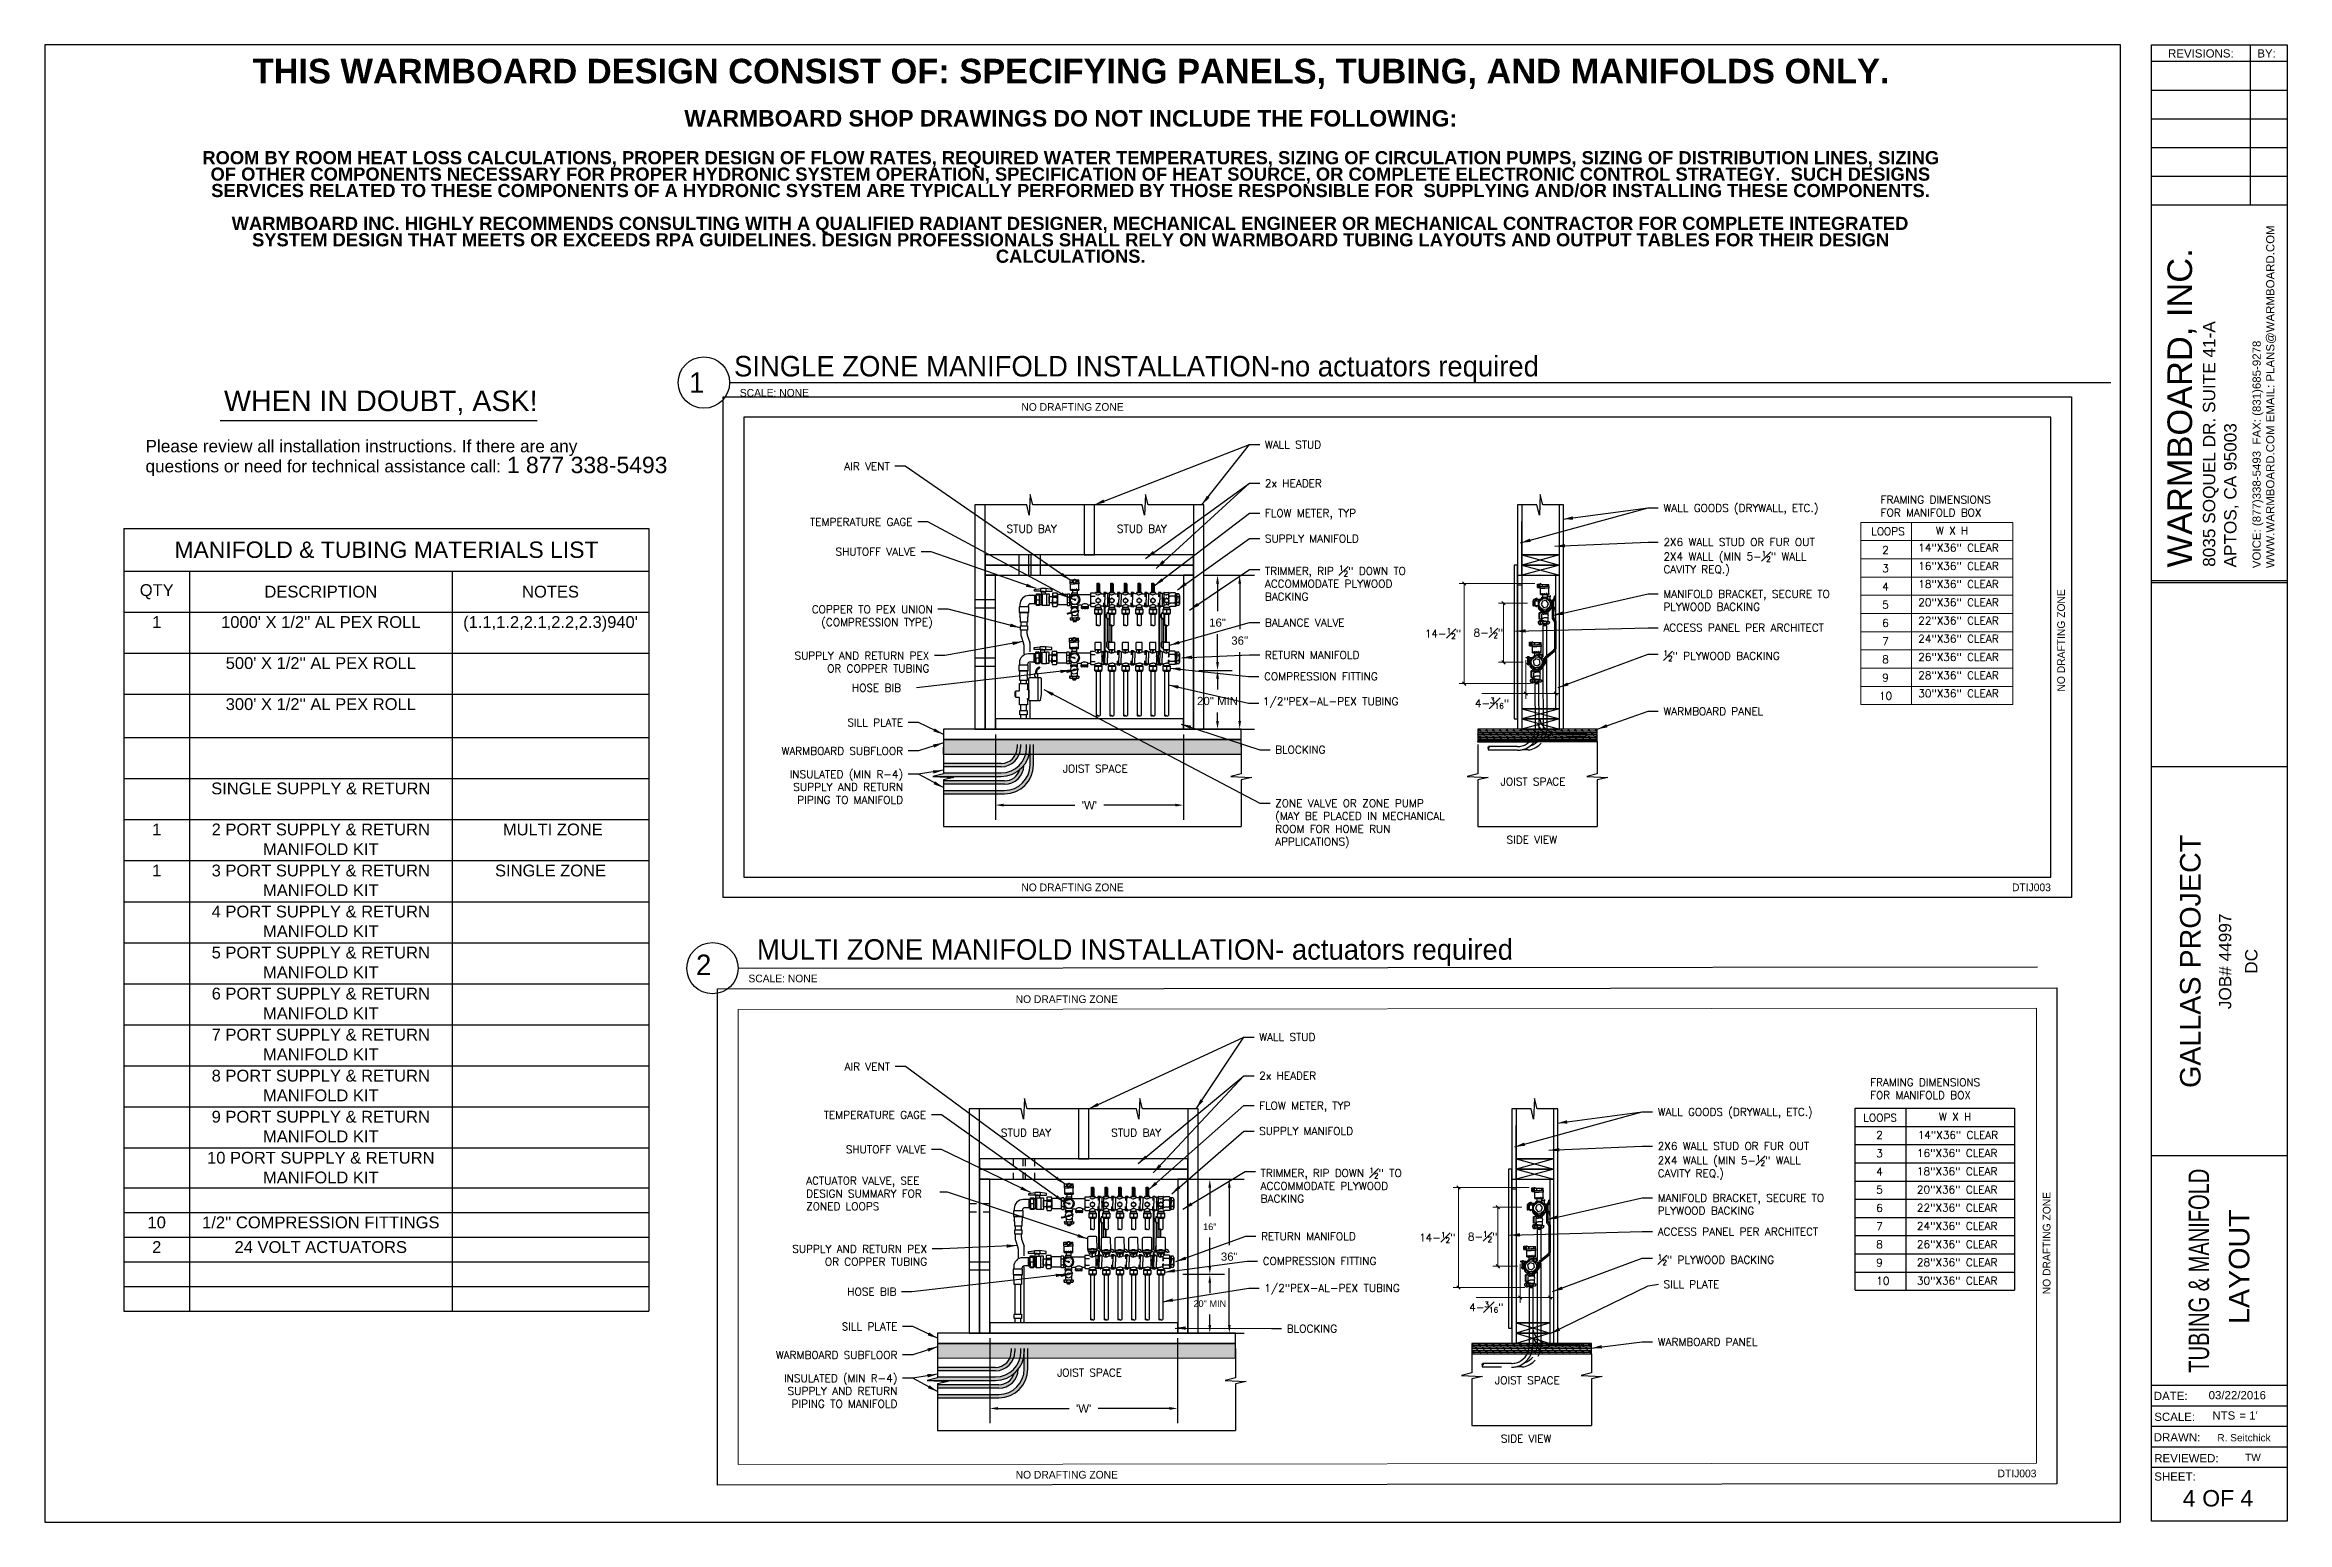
# Paper-space layout 'M&T INST' of a CAD drawing. Header units: inches. Extents: x 0.2 to 34.4, y 0.5 to 23.
import ezdxf
from ezdxf.enums import TextEntityAlignment as Align

# ---------------------------------------------------------------- set-up
doc = ezdxf.new("R2010")
doc.units = ezdxf.units.IN
doc.header["$MEASUREMENT"] = 0
doc.linetypes.add('DASHED', pattern=[0.75, 0.5, -0.25])
doc.layers.add('B_Dimensions', color=5, linetype='Continuous', lineweight=13)
doc.layers.add('B_Schedules', color=7, linetype='Continuous', lineweight=13)
for name, color, linetype in [('D_CLAMP', 4, 'Continuous'), ('D_DT2', 7, 'Continuous'), ('D_DTTXT', 7, 'Continuous'), ('D_FRAMING', 84, 'Continuous'), ('D_LABEL', 255, 'Continuous'), ('D_OBJECTS', 4, 'Continuous'), ('D_PEX TUBING', 6, 'Continuous'), ('D_WARMBOARD', 7, 'Continuous'), ('Title Block', 7, 'Continuous')]:
    doc.layers.add(name, color=color, linetype=linetype)
doc.styles.add('ARCHQUIK', font='simplex.shx', dxfattribs={"height": 0.09375})
doc.styles.add('BANK', font='bgothl.ttf')
doc.styles.add('SIMPLEX', font='simplex.shx', dxfattribs={"height": 0.09375})
doc.styles.get("Standard").update_dxf_attribs({"font": 'arial.ttf'})
doc.dimstyles.get("Standard").update_dxf_attribs({"dimtxt": 4, "dimasz": 6, "dimexe": 0.18, "dimexo": 0.0625, "dimgap": 0.09, "dimtad": 0, "dimtih": 1, "dimtoh": 1, "dimdec": 4, "dimzin": 0, "dimdsep": 46, "dimlunit": 4, "dimtxsty": 'Standard', "dimcen": 0.09, "dimadec": 0, "dimazin": 0, "dimtfac": 1, "dimtdec": 4, "dimtofl": 0, "dimtmove": 0, "dimatfit": 3, "dimfxl": 1, "dimtolj": 1, "dimtzin": 0, "dimarcsym": 0})
picture_1 = doc.add_image_def('image1.gif', size_in_pixel=(300, 218))

psp = doc.layouts.new('M&T INST')

# ---------------------------------------------------------------- texts
at = {"layer": 'Title Block'}
for s, height, p in [('WHEN IN DOUBT, ASK!', 0.3125, (2.917, 17.422)), ('Please review all installation instructions. If there are any ', 0.1875, (1.721, 16.795)), ('questions or need for technical assistance call:', 0.1875, (1.721, 16.489))]:
    psp.add_text(s, height=height, dxfattribs=at).set_placement(p)
at = {"layer": 'Title Block', "insert": (2.518, 22.788), "char_height": 0.25, "width": 26.5666, "attachment_point": 1, "line_spacing_factor": 0.75}
psp.add_mtext('\\pi0.83565;{\\fArial|b1|i0|c0|p34;\\H1.5x;THIS WARMBOARD DESIGN CONSIST OF: SPECIFYING PANELS, TUBING, AND MANIFOLDS ONLY.\\H0.66667x; \\P\\pi13.283;\\P\\pi7.4126;WARMBOARD SHOP DRAWINGS DO NOT INCLUDE THE FOLLOWING:\\P\\pi13.283;\\P\\pi0.068976;\\H0.8x;ROOM BY ROOM HEAT LOSS CALCULATIONS, PROPER DESIGN OF FLOW RATES, REQUIRED WATER TEMPERATURES, SIZING OF CIRCULATION PUMPS, SIZING OF DISTRIBUTION LINES, SIZING \\P\\pi0.19449;OF OTHER COMPONENTS NECESSARY FOR PROPER HYDRONIC SYSTEM OPERATION, SPECIFICATION OF HEAT SOURCE, OR COMPLETE ELECTRONIC CONTROL STRATEGY.  SUCH DESIGNS \\P\\pi0.20383;SERVICES RELATED TO THESE COMPONENTS OF A HYDRONIC SYSTEM ARE TYPICALLY PERFORMED BY THOSE RESPONSIBLE FOR  SUPPLYING AND/OR INSTALLING THESE COMPONENTS.\\P\\pi13.244; \\P\\pi0.51618;WARMBOARD INC. HIGHLY RECOMMENDS CONSULTING WITH A QUALIFIED RADIANT DESIGNER, MECHANICAL ENGINEER OR MECHANICAL CONTRACTOR FOR COMPLETE INTEGRATED \\P\\pi0.82669;SYSTEM DESIGN THAT MEETS OR EXCEEDS RPA GUIDELINES. DESIGN PROFESSIONALS SHALL RELY ON WARMBOARD TUBING LAYOUTS AND OUTPUT TABLES FOR THEIR DESIGN \\P\\pi12.159;CALCULATIONS.}', dxfattribs=at)
at = {"layer": 'Title Block', "insert": (7.227, 16.727), "char_height": 0.25, "attachment_point": 1}
psp.add_mtext('1 877 338-5493', dxfattribs=at)

# ---------------------------------------------------------------- blocks, each defined once
blk = doc.blocks.new('zonevalve')
at = {"layer": 'D_DT2', "ltscale": 12}
for p, q in [((0.85, 0.58), (0, 0.58)), ((0, 0.58), (0, -0.58)), ((0.61, 2.35), (0.61, 0.89)), ((0.61, 2.15), (4, 2.15)), ((1.53, 2.59), (0.7, 2.46)), ((0.71, 0.78), (3.9, 0.78)), ((2.18, 0.78), (0.95, 0.78)), ((0.95, 0.78), (0.95, 0.68)), ((3.9, 2.59), (1.55, 2.59)), ((2.18, 0.68), (2.18, 0.78)), ((3.12, 0.58), (2.28, 0.58)), ((3.12, -0.58), (3.12, 0.58)), ((4, 0.89), (4, 2.48))]:
    blk.add_line(p, q, dxfattribs=at)
blk.add_lwpolyline([(0, -0.58), (0.96, -0.58, -0.414214), (1.06, -0.68), (1.06, -1.13), (2.06, -1.13), (2.06, -0.68, -0.414214), (2.16, -0.58), (3.12, -0.58)], format="xyb", dxfattribs=at)
blk.add_lwpolyline([(1.29, -1.13), (1.9, -1.13), (1.9, -1.26), (1.29, -1.26)], close=True, dxfattribs=at)
for centre, radius, start, end in [((0.71, 2.35), 0.103, 98.873, 180), ((0.71, 0.89), 0.103, 180, 270), ((0.85, 0.68), 0.101, 270, 0), ((1.55, 2.48), 0.103, 90, 98.873), ((2.28, 0.68), 0.101, 180, 270), ((3.9, 2.48), 0.103, 360, 90), ((3.9, 0.89), 0.103, 270, 0)]:
    blk.add_arc(centre, radius, start, end, dxfattribs=at)
blk = doc.blocks.new('*D27')
at = {"layer": 'B_Dimensions', "color": 0, "lineweight": -2, "transparency": 16777216}
for p, q in [((-2.142, -2.457), (-1.588, -2.457)), ((-1.768, -2.557), (-1.768, -3.112)), ((-1.768, -4.232), (-1.768, -3.395)), ((-2.142, -4.332), (-1.588, -4.332))]:
    blk.add_line(p, q, dxfattribs=at)
at = {"layer": 'B_Dimensions', "color": 0, "transparency": 16777216}
for points in [[(-1.784, -2.557), (-1.751, -2.557), (-1.768, -2.457)], [(-1.784, -4.232), (-1.751, -4.232), (-1.768, -4.332)]]:
    blk.add_solid(points, dxfattribs=at)
at = {"layer": 'Defpoints', "color": 0, "transparency": 16777216}
for p in [(-2.204, -2.457), (-2.204, -4.332), (-1.768, -4.332)]:
    blk.add_point(p, dxfattribs=at)
at = {"layer": 'B_Dimensions', "color": 0, "transparency": 16777216, "insert": (-1.768, -3.253), "char_height": 0.1, "attachment_point": 5}
blk.add_mtext('\\A1;36"', dxfattribs=at)
blk = doc.blocks.new('*D25')
at = {"layer": 'B_Dimensions', "color": 0, "lineweight": -2, "transparency": 16777216}
for p, q in [((-2.267, -3.615), (-1.858, -3.615)), ((-2.038, -3.715), (-2.038, -3.848)), ((-2.267, -4.332), (-1.858, -4.332)), ((-2.038, -4.232), (-2.038, -4.13))]:
    blk.add_line(p, q, dxfattribs=at)
at = {"layer": 'B_Dimensions', "color": 0, "transparency": 16777216}
for points in [[(-2.055, -3.715), (-2.021, -3.715), (-2.038, -3.615)], [(-2.055, -4.232), (-2.021, -4.232), (-2.038, -4.332)]]:
    blk.add_solid(points, dxfattribs=at)
at = {"layer": 'Defpoints', "color": 0, "transparency": 16777216}
for p in [(-2.329, -3.615), (-2.329, -4.332), (-2.038, -4.332)]:
    blk.add_point(p, dxfattribs=at)
at = {"layer": 'B_Dimensions', "color": 0, "transparency": 16777216, "insert": (-2.038, -3.989), "char_height": 0.1, "attachment_point": 5}
blk.add_mtext('\\A1;20" MIN', dxfattribs=at)
blk = doc.blocks.new('*D26')
at = {"layer": 'B_Dimensions', "color": 0, "lineweight": -2, "transparency": 16777216}
for p, q in [((-2.204, -2.457), (-1.858, -2.457)), ((-2.038, -2.557), (-2.038, -2.893)), ((-2.038, -3.515), (-2.038, -3.175)), ((-2.204, -3.615), (-1.858, -3.615))]:
    blk.add_line(p, q, dxfattribs=at)
at = {"layer": 'B_Dimensions', "color": 0, "transparency": 16777216}
for points in [[(-2.055, -2.557), (-2.021, -2.557), (-2.038, -2.457)], [(-2.055, -3.515), (-2.021, -3.515), (-2.038, -3.615)]]:
    blk.add_solid(points, dxfattribs=at)
at = {"layer": 'Defpoints', "color": 0, "transparency": 16777216}
for p in [(-2.267, -2.457), (-2.267, -3.615), (-2.038, -3.615)]:
    blk.add_point(p, dxfattribs=at)
at = {"layer": 'B_Dimensions', "color": 0, "transparency": 16777216, "insert": (-2.038, -3.034), "char_height": 0.1, "attachment_point": 5}
blk.add_mtext('\\A1;16"', dxfattribs=at)
blk = doc.blocks.new('*D28')
at = {"layer": 'B_Dimensions', "color": 0, "lineweight": -2, "transparency": 16777216}
for p, q in [((-4.746, -4.395), (-4.746, -5.437)), ((-2.454, -4.395), (-2.454, -5.437)), ((-4.646, -5.257), (-3.776, -5.257)), ((-2.554, -5.257), (-3.424, -5.257))]:
    blk.add_line(p, q, dxfattribs=at)
at = {"layer": 'B_Dimensions', "color": 0, "transparency": 16777216}
for points in [[(-4.646, -5.24), (-4.646, -5.274), (-4.746, -5.257)], [(-2.554, -5.24), (-2.554, -5.274), (-2.454, -5.257)]]:
    blk.add_solid(points, dxfattribs=at)
at = {"layer": 'Defpoints', "color": 0, "transparency": 16777216}
for p in [(-4.746, -4.332), (-2.454, -4.332), (-2.454, -5.257)]:
    blk.add_point(p, dxfattribs=at)
at = {"layer": 'B_Dimensions', "color": 0, "transparency": 16777216, "insert": (-3.6, -5.257), "char_height": 0.1, "attachment_point": 5}
blk.add_mtext("\\A1;'W'", dxfattribs=at)
blk = doc.blocks.new('TELESTAT')
at = {"color": 161}
for p, q in [((-0.68, 0.55), (-0.66, 2.28)), ((-0.68, 0.49), (-0.68, 0.55)), ((-0.68, 0.55), (-0.19, 0.55)), ((-0.68, 0.55), (0.68, 0.55)), ((-0.14, 0.45), (-0.63, 0.45)), ((-0.62, 0.2), (-0.62, 0.45)), ((0.58, 0.17), (-0.58, 0.17)), ((0.55, 2.38), (-0.55, 2.38)), ((-0.47, -0.01), (-0.48, 0.17)), ((0.28, 0), (-0.28, 0)), ((-0.19, 0.55), (-0.19, 0.64)), ((-0.19, 0.64), (0.19, 0.64)), ((-0.19, 0.63), (-0.19, 0.55)), ((-0.19, 0.63), (0.19, 0.63)), ((-0.16, 0.6), (-0.16, 0.55)), ((-0.16, 0.6), (0.16, 0.6)), ((-0.12, 0.55), (-0.12, 0.47)), ((-0.03, 0), (-0.03, 0.17)), ((-0.03, 0.16), (0.03, 0.16)), ((-0.03, 0.13), (0.03, 0.13)), ((0.03, 0), (0.03, 0.17)), ((0.12, 0.47), (0.12, 0.55)), ((0.63, 0.45), (0.14, 0.45)), ((0.16, 0.6), (0.16, 0.55)), ((0.19, 0.55), (0.19, 0.64)), ((0.19, 0.55), (0.19, 0.63)), ((0.19, 0.55), (0.68, 0.55)), ((0.47, -0.01), (0.48, 0.17)), ((0.62, 0.2), (0.62, 0.45)), ((0.63, 0.29), (0.62, 0.29)), ((0.68, 0.55), (0.66, 2.28)), ((0.67, 0.34), (0.68, 0.55)), ((0.7, 0.65), (0.68, 0.65)), ((0.7, 0.38), (0.68, 0.38)), ((0.7, 0.38), (0.7, 0.65)), ((0.83, 0.22), (1.01, 0.25)), ((1.08, 0.27), (1.25, 0.3)), ((-0.47, -0.01), (-0.47, -0.1)), ((-0.47, -0.09), (-0.47, -0.01)), ((-0.47, -0.01), (-0.47, -0.01)), ((-0.45, -0.11), (-0.39, -0.11)), ((0.39, -0.11), (0.45, -0.11)), ((0.47, -0.01), (0.47, -0.01)), ((0.47, -0.01), (0.47, -0.09)), ((0.47, -0.1), (0.47, -0.01))]:
    blk.add_line(p, q, dxfattribs=at)
for points in [[(-0.28, 0), (-0.28, 0), (-0.29, 0), (-0.29, 0), (-0.29, 0), (-0.3, 0), (-0.3, 0), (-0.3, 0), (-0.31, 0), (-0.31, 0), (-0.31, -0.01), (-0.31, -0.01), (-0.32, -0.01), (-0.32, -0.01), (-0.32, -0.01), (-0.32, -0.01), (-0.32, -0.01), (-0.33, -0.02), (-0.33, -0.02), (-0.33, -0.02), (-0.33, -0.02), (-0.33, -0.02), (-0.33, -0.03), (-0.34, -0.03), (-0.34, -0.03), (-0.34, -0.03), (-0.34, -0.03), (-0.34, -0.04)], [(-0.19, 0.63), (-0.19, 0.63), (-0.19, 0.63), (-0.19, 0.63), (-0.19, 0.63), (-0.19, 0.63), (-0.19, 0.63), (-0.19, 0.63), (-0.18, 0.63), (-0.18, 0.63), (-0.18, 0.63), (-0.18, 0.63), (-0.18, 0.62), (-0.18, 0.62), (-0.18, 0.62), (-0.18, 0.62), (-0.18, 0.62), (-0.18, 0.62), (-0.18, 0.62), (-0.18, 0.62), (-0.18, 0.62), (-0.17, 0.62), (-0.17, 0.61), (-0.17, 0.61), (-0.17, 0.61), (-0.17, 0.61), (-0.17, 0.61), (-0.17, 0.61), (-0.17, 0.61)], [(-0.17, 0.61), (-0.17, 0.61), (-0.16, 0.6)], [(-0.16, 0.6), (-0.16, 0.6), (-0.16, 0.6), (-0.16, 0.6)], [(0.16, 0.6), (0.16, 0.6), (0.17, 0.61)], [(0.16, 0.6), (0.16, 0.6), (0.16, 0.6)], [(0.17, 0.61), (0.17, 0.61), (0.17, 0.61), (0.17, 0.61), (0.17, 0.61), (0.17, 0.61), (0.17, 0.62), (0.18, 0.62), (0.18, 0.62), (0.18, 0.62), (0.18, 0.62), (0.18, 0.62), (0.18, 0.62), (0.18, 0.62), (0.18, 0.62), (0.18, 0.62), (0.18, 0.63), (0.18, 0.63), (0.18, 0.63), (0.18, 0.63), (0.19, 0.63), (0.19, 0.63), (0.19, 0.63), (0.19, 0.63), (0.19, 0.63), (0.19, 0.63), (0.19, 0.63), (0.19, 0.63)], [(0.17, 0.61), (0.17, 0.61), (0.17, 0.61)], [(0.34, -0.04), (0.34, -0.03), (0.34, -0.03), (0.34, -0.03), (0.34, -0.03), (0.33, -0.03), (0.33, -0.02), (0.33, -0.02), (0.33, -0.02), (0.33, -0.02), (0.33, -0.02), (0.32, -0.01), (0.32, -0.01), (0.32, -0.01), (0.32, -0.01), (0.32, -0.01), (0.31, -0.01), (0.31, -0.01), (0.31, 0), (0.31, 0), (0.3, 0), (0.3, 0), (0.3, 0), (0.29, 0), (0.29, 0), (0.29, 0), (0.28, 0), (0.28, 0)], [(-0.47, -0.1), (-0.47, -0.09), (-0.47, -0.09), (-0.47, -0.09), (-0.47, -0.09), (-0.47, -0.09), (-0.47, -0.09)], [(-0.45, -0.11), (-0.45, -0.11), (-0.45, -0.11), (-0.45, -0.11), (-0.45, -0.11), (-0.46, -0.11), (-0.46, -0.11), (-0.46, -0.11), (-0.46, -0.11), (-0.46, -0.11), (-0.46, -0.11), (-0.46, -0.11), (-0.46, -0.11), (-0.46, -0.11), (-0.46, -0.11), (-0.46, -0.11), (-0.46, -0.11), (-0.46, -0.11), (-0.46, -0.1), (-0.46, -0.1), (-0.46, -0.1), (-0.46, -0.1), (-0.46, -0.1), (-0.46, -0.1), (-0.46, -0.1), (-0.47, -0.1), (-0.47, -0.1), (-0.47, -0.1), (-0.47, -0.1), (-0.47, -0.1), (-0.47, -0.1), (-0.47, -0.1), (-0.47, -0.1), (-0.47, -0.1), (-0.47, -0.1), (-0.47, -0.1), (-0.47, -0.1), (-0.47, -0.1)], [(-0.39, -0.11), (-0.39, -0.11), (-0.39, -0.11), (-0.39, -0.11), (-0.39, -0.11), (-0.39, -0.11), (-0.39, -0.11), (-0.39, -0.11), (-0.39, -0.11), (-0.39, -0.11), (-0.39, -0.11), (-0.39, -0.11), (-0.39, -0.11), (-0.38, -0.11), (-0.38, -0.11), (-0.38, -0.1), (-0.38, -0.1), (-0.38, -0.1), (-0.38, -0.1), (-0.38, -0.1), (-0.38, -0.1), (-0.38, -0.1), (-0.38, -0.1), (-0.38, -0.1), (-0.38, -0.1), (-0.38, -0.1), (-0.38, -0.1), (-0.38, -0.09)], [(-0.38, -0.09), (-0.37, -0.09), (-0.37, -0.09), (-0.37, -0.08), (-0.37, -0.08), (-0.37, -0.08), (-0.37, -0.07), (-0.37, -0.07), (-0.36, -0.07), (-0.36, -0.07), (-0.36, -0.07), (-0.36, -0.06), (-0.36, -0.06), (-0.36, -0.06), (-0.36, -0.06), (-0.36, -0.06), (-0.35, -0.05), (-0.35, -0.05), (-0.35, -0.05), (-0.35, -0.05), (-0.35, -0.05), (-0.35, -0.04), (-0.35, -0.04), (-0.34, -0.04), (-0.34, -0.04), (-0.34, -0.04), (-0.34, -0.04)], [(0.34, -0.04), (0.34, -0.04), (0.34, -0.04), (0.34, -0.04), (0.35, -0.04), (0.35, -0.04), (0.35, -0.05), (0.35, -0.05), (0.35, -0.05), (0.35, -0.05), (0.35, -0.05), (0.36, -0.06), (0.36, -0.06), (0.36, -0.06), (0.36, -0.06), (0.36, -0.06), (0.36, -0.07), (0.36, -0.07), (0.36, -0.07), (0.37, -0.07), (0.37, -0.07), (0.37, -0.08), (0.37, -0.08), (0.37, -0.08), (0.37, -0.09), (0.37, -0.09), (0.38, -0.09), (0.38, -0.1)], [(0.38, -0.1), (0.38, -0.1), (0.38, -0.1), (0.38, -0.1), (0.38, -0.1), (0.38, -0.1), (0.38, -0.1), (0.38, -0.1), (0.38, -0.1), (0.38, -0.1), (0.38, -0.1), (0.38, -0.1), (0.38, -0.11), (0.38, -0.11), (0.39, -0.11), (0.39, -0.11), (0.39, -0.11), (0.39, -0.11), (0.39, -0.11), (0.39, -0.11), (0.39, -0.11), (0.39, -0.11), (0.39, -0.11), (0.39, -0.11), (0.39, -0.11), (0.39, -0.11), (0.39, -0.11)], [(0.45, -0.11), (0.45, -0.11), (0.45, -0.11), (0.45, -0.11), (0.45, -0.11), (0.46, -0.11), (0.46, -0.11), (0.46, -0.11), (0.46, -0.11), (0.46, -0.11), (0.46, -0.11), (0.46, -0.11), (0.46, -0.11), (0.46, -0.11), (0.46, -0.11), (0.46, -0.11), (0.46, -0.11), (0.46, -0.11), (0.46, -0.1), (0.46, -0.1), (0.46, -0.1), (0.46, -0.1), (0.46, -0.1), (0.46, -0.1), (0.46, -0.1), (0.47, -0.1), (0.47, -0.1), (0.47, -0.1), (0.47, -0.1), (0.47, -0.1), (0.47, -0.1), (0.47, -0.1), (0.47, -0.1), (0.47, -0.1), (0.47, -0.1), (0.47, -0.1), (0.47, -0.1), (0.47, -0.1)], [(0.47, -0.1), (0.47, -0.09), (0.47, -0.09), (0.47, -0.09), (0.47, -0.09), (0.47, -0.09), (0.47, -0.09)]]:
    blk.add_lwpolyline(points, dxfattribs=at)
for centre, radius, start, end in [((-0.63, 0.5), 0.0459, 181, 270), ((-0.55, 2.27), 0.11, 90, 179.4259), ((-0.58, 0.2), 0.0367, 181, 270), ((-0.14, 0.47), 0.0183, 270, 360), ((0.14, 0.47), 0.0183, 180, 270), ((0.55, 2.27), 0.11, 0.5741, 90), ((0.58, 0.2), 0.0367, 270, 359), ((0.63, 0.5), 0.0459, 270, 359), ((0.63, 0.34), 0.0459, 270, 359), ((0.7, 0.15), 0.504, 15.8606, 90), ((0.7, 0.15), 0.229, 22.9817, 90)]:
    blk.add_arc(centre, radius, start, end, dxfattribs=at)
blk.add_spline([(1.01, 0.25), (1.02, 0.29), (1.04, 0.26), (1.07, 0.23), (1.08, 0.27)], degree=3, dxfattribs=at)
blk = doc.blocks.new('*D31')
at = {"layer": 'B_Dimensions', "color": 0, "lineweight": -2, "transparency": 16777216}
for p, q in [((-2.367, -2.465), (-1.746, -2.465)), ((-1.926, -2.565), (-1.926, -3.267)), ((-1.926, -4.24), (-1.926, -3.549)), ((-2.367, -4.34), (-1.746, -4.34))]:
    blk.add_line(p, q, dxfattribs=at)
at = {"layer": 'B_Dimensions', "color": 0, "transparency": 16777216}
for points in [[(-1.942, -2.565), (-1.909, -2.565), (-1.926, -2.465)], [(-1.942, -4.24), (-1.909, -4.24), (-1.926, -4.34)]]:
    blk.add_solid(points, dxfattribs=at)
at = {"layer": 'Defpoints', "color": 0, "transparency": 16777216}
for p in [(-2.43, -2.465), (-2.43, -4.34), (-1.926, -4.34)]:
    blk.add_point(p, dxfattribs=at)
at = {"layer": 'B_Dimensions', "color": 0, "transparency": 16777216, "insert": (-1.926, -3.408), "char_height": 0.1, "attachment_point": 5}
blk.add_mtext('\\A1;36"', dxfattribs=at)
blk = doc.blocks.new('*D29')
at = {"layer": 'B_Dimensions', "color": 0, "lineweight": -2, "transparency": 16777216}
for p, q in [((-2.492, -3.623), (-1.983, -3.623)), ((-2.163, -3.723), (-2.163, -3.851)), ((-2.492, -4.34), (-1.983, -4.34)), ((-2.163, -4.24), (-2.163, -4.112))]:
    blk.add_line(p, q, dxfattribs=at)
at = {"layer": 'B_Dimensions', "color": 0, "transparency": 16777216}
for points in [[(-2.18, -3.723), (-2.147, -3.723), (-2.163, -3.623)], [(-2.18, -4.24), (-2.147, -4.24), (-2.163, -4.34)]]:
    blk.add_solid(points, dxfattribs=at)
at = {"layer": 'Defpoints', "color": 0, "transparency": 16777216}
for p in [(-2.555, -3.623), (-2.555, -4.34), (-2.163, -4.34)]:
    blk.add_point(p, dxfattribs=at)
at = {"layer": 'B_Dimensions', "color": 0, "transparency": 16777216, "insert": (-2.163, -3.981), "char_height": 0.08, "attachment_point": 5}
blk.add_mtext('\\A1;20" MIN', dxfattribs=at)
blk = doc.blocks.new('*D30')
at = {"layer": 'B_Dimensions', "color": 0, "lineweight": -2, "transparency": 16777216}
for p, q in [((-2.492, -2.465), (-1.983, -2.465)), ((-2.163, -2.565), (-2.163, -2.913)), ((-2.163, -3.523), (-2.163, -3.175)), ((-2.492, -3.623), (-1.983, -3.623))]:
    blk.add_line(p, q, dxfattribs=at)
at = {"layer": 'B_Dimensions', "color": 0, "transparency": 16777216}
for points in [[(-2.18, -2.565), (-2.147, -2.565), (-2.163, -2.465)], [(-2.18, -3.523), (-2.147, -3.523), (-2.163, -3.623)]]:
    blk.add_solid(points, dxfattribs=at)
at = {"layer": 'Defpoints', "color": 0, "transparency": 16777216}
for p in [(-2.555, -2.465), (-2.555, -3.623), (-2.163, -3.623)]:
    blk.add_point(p, dxfattribs=at)
at = {"layer": 'B_Dimensions', "color": 0, "transparency": 16777216, "insert": (-2.163, -3.044), "char_height": 0.08, "attachment_point": 5}
blk.add_mtext('\\A1;16"', dxfattribs=at)
blk = doc.blocks.new('*D32')
at = {"layer": 'B_Dimensions', "color": 0, "lineweight": -2, "transparency": 16777216}
for p, q in [((-4.846, -4.402), (-4.846, -5.437)), ((-2.555, -4.402), (-2.555, -5.437)), ((-4.746, -5.257), (-3.877, -5.257)), ((-2.655, -5.257), (-3.524, -5.257))]:
    blk.add_line(p, q, dxfattribs=at)
at = {"layer": 'B_Dimensions', "color": 0, "transparency": 16777216}
for points in [[(-4.746, -5.24), (-4.746, -5.274), (-4.846, -5.257)], [(-2.655, -5.24), (-2.655, -5.274), (-2.555, -5.257)]]:
    blk.add_solid(points, dxfattribs=at)
at = {"layer": 'Defpoints', "color": 0, "transparency": 16777216}
for p in [(-4.846, -4.34), (-2.555, -4.34), (-2.555, -5.257)]:
    blk.add_point(p, dxfattribs=at)
at = {"layer": 'B_Dimensions', "color": 0, "transparency": 16777216, "insert": (-3.701, -5.257), "char_height": 0.1, "attachment_point": 5}
blk.add_mtext("\\A1;'W'", dxfattribs=at)
blk = doc.blocks.new('WB Title Block')
for p, q in [((32.287, 23), (34.352, 23)), ((32.287, 0.517), (32.287, 23)), ((33.789, 23), (33.789, 20.562)), ((34.352, 23), (34.352, 0.517)), ((32.287, 22.75), (34.352, 22.75)), ((32.287, 22.312), (34.352, 22.312)), ((32.287, 21.875), (34.352, 21.875)), ((32.287, 21.437), (34.352, 21.437)), ((32.287, 21), (34.352, 21)), ((32.287, 20.562), (34.352, 20.562)), ((32.287, 14.812), (34.352, 14.812)), ((34.352, 6.08), (32.287, 6.08)), ((34.352, 2.58), (32.287, 2.58)), ((34.352, 2.267), (32.287, 2.267)), ((34.352, 1.955), (32.287, 1.955)), ((34.352, 1.642), (32.287, 1.642)), ((34.352, 1.33), (32.287, 1.33)), ((34.352, 0.517), (32.287, 0.517))]:
    blk.add_line(p, q)
at = {"lineweight": 30}
blk.add_lwpolyline([(0.188, 0.5), (31.812, 0.5), (31.812, 23), (0.188, 23)], close=True, dxfattribs=at)
for s, height, p in [('REVISIONS:', 0.125, (32.537, 22.807)), ('BY:', 0.125, (33.897, 22.807)), ('DATE:', 0.125, (32.32, 2.36)), ('SCALE:', 0.125, (32.327, 2.042)), ("= 1'", 0.125, (33.623, 2.062)), ('DRAWN:', 0.125, (32.32, 1.73)), ('REVIEWED:', 0.125, (32.327, 1.411)), ('SHEET:', 0.125, (32.327, 1.132)), ('OF 4', 0.25, (33.058, 0.739))]:
    blk.add_text(s, height=height).set_placement(p)
for s, height, p in [('WWW.WARMBOARD.COM EMAIL: PLANS@WARMBOARD.COM', 0.125, (34.157, 15.03)), ('VOICE: (877)338-5493  FAX: (831)685-9278', 0.125, (33.949, 15.03)), ('LAYOUT', 0.3125, (33.776, 3.518))]:
    blk.add_text(s, height=height, rotation=90).set_placement(p)
at = {"lineweight": 25}
blk.add_text('WARMBOARD, INC.', height=0.375, rotation=90, dxfattribs=at).set_placement((32.903, 15.041))
at = {"lineweight": 13}
for s, p in [('8035 SOQUEL DR. SUITE 41-A', (33.256, 15.05)), ('APTOS, CA 95003', (33.579, 15.04))]:
    blk.add_text(s, height=0.1875, rotation=90, dxfattribs=at).set_placement(p)
at = {"attachment_point": 5, "rotation": 90}
for s, width, insert, char_height in [('GALLAS PROJECT', 5.94263, (32.878, 9.041), 0.3125), ('JOB# 44997', 3.70461, (33.407, 9.041), 0.1875), ('DC', 3.70461, (33.806, 9.041), 0.1875)]:
    blk.add_mtext_dynamic_manual_height_columns(s, width=width, gutter_width=30, heights=[0], dxfattribs=dict(at, insert=insert, char_height=char_height))
blk.add_attdef('PANEL/TUBING', text='', height=0.312, rotation=90).set_placement((33.006, 4.33), align=Align.MIDDLE_CENTER)
for tag, height, p in [('DATE', 0.125, (33.592, 2.434)), ('1/4"', 0.125, (33.386, 2.125)), ('DESIGNER', 0.125, (33.694, 1.786)), ('REVIEWED', 0.125, (33.83, 1.487)), ('1', 0.25, (32.858, 0.862))]:
    blk.add_attdef(tag, text='', height=height).set_placement(p, align=Align.MIDDLE_CENTER)
image = blk.add_image(picture_1, insert=(34.352, 12.003), size_in_units=(2.841, 2.065), rotation=90)
image.dxf.flags = 7
blk = doc.blocks.new('*T195')
at = {"layer": 'B_Schedules', "color": 0, "linetype": 'ByBlock', "lineweight": -2, "transparency": 16777216}
for p, q in [((0, 0), (8, 0)), ((0, 0), (0, -11.919)), ((8, 0), (8, -11.919)), ((0, -0.65), (8, -0.65)), ((1, -0.65), (1, -11.919)), ((5, -0.65), (5, -11.919)), ((0, -1.275), (8, -1.275)), ((0, -1.9), (8, -1.9)), ((0, -2.525), (8, -2.525)), ((0, -3.184), (8, -3.184)), ((0, -3.809), (8, -3.809)), ((0, -4.434), (8, -4.434)), ((0, -5.059), (8, -5.059)), ((0, -5.684), (8, -5.684)), ((0, -6.309), (8, -6.309)), ((0, -6.934), (8, -6.934)), ((0, -7.559), (8, -7.559)), ((0, -8.184), (8, -8.184)), ((0, -8.809), (8, -8.809)), ((0, -9.434), (8, -9.434)), ((0, -10.044), (8, -10.044)), ((0, -10.419), (8, -10.419)), ((0, -10.794), (8, -10.794)), ((0, -11.169), (8, -11.169)), ((0, -11.544), (8, -11.544)), ((0, -11.919), (8, -11.919))]:
    blk.add_line(p, q, dxfattribs=at)
at = {"layer": 'B_Schedules', "color": 0, "transparency": 16777216}
for s, insert, char_height, width, attachment_point in [('MANIFOLD & TUBING MATERIALS LIST', (4, -0.325), 0.25, 7.88, 5), ('QTY', (0.5, -0.963), 0.18, 0.88, 5), ('DESCRIPTION', (3, -0.963), 0.18, 3.88, 5), ('NOTES', (6.5, -0.963), 0.18, 2.88, 5), ('1', (0.5, -1.335), 0.18, 0.88, 2), ("1000' X 1/2'' AL PEX ROLL", (3, -1.335), 0.18, 3.88, 2), ("(1.1,1.2,2.1,2.2,2.3)940'", (6.5, -1.335), 0.18, 2.88, 2), ("500' X 1/2'' AL PEX ROLL", (3, -1.96), 0.18, 3.88, 2), ("300' X 1/2'' AL PEX ROLL", (3, -2.585), 0.18, 3.88, 2), ('SINGLE SUPPLY & RETURN', (3, -3.869), 0.18, 3.88, 2), ('1', (0.5, -4.494), 0.18, 0.88, 2), ('2 PORT SUPPLY & RETURN MANIFOLD KIT', (3, -4.494), 0.18, 3.88, 2), (' MULTI ZONE', (6.5, -4.494), 0.18, 2.88, 2), ('1', (0.5, -5.119), 0.18, 0.88, 2), ('3 PORT SUPPLY & RETURN MANIFOLD KIT', (3, -5.119), 0.18, 3.88, 2), ('SINGLE ZONE', (6.5, -5.119), 0.18, 2.88, 2), ('4 PORT SUPPLY & RETURN MANIFOLD KIT', (3, -5.744), 0.18, 3.88, 2), ('5 PORT SUPPLY & RETURN MANIFOLD KIT', (3, -6.369), 0.18, 3.88, 2), ('6 PORT SUPPLY & RETURN MANIFOLD KIT', (3, -6.994), 0.18, 3.88, 2), ('7 PORT SUPPLY & RETURN MANIFOLD KIT', (3, -7.619), 0.18, 3.88, 2), ('8 PORT SUPPLY & RETURN MANIFOLD KIT', (3, -8.244), 0.18, 3.88, 2), ('9 PORT SUPPLY & RETURN MANIFOLD KIT', (3, -8.869), 0.18, 3.88, 2), ('10 PORT SUPPLY & RETURN MANIFOLD KIT', (3, -9.494), 0.18, 3.88, 2), ('10', (0.5, -10.479), 0.18, 0.88, 2), ("1/2'' COMPRESSION FITTINGS", (3, -10.479), 0.18, 3.88, 2), ('2', (0.5, -10.854), 0.18, 0.88, 2), ('24 VOLT ACTUATORS', (3, -10.854), 0.18, 3.88, 2)]:
    blk.add_mtext(s, dxfattribs=dict(at, insert=insert, char_height=char_height, width=width, attachment_point=attachment_point))
blk = doc.blocks.new('SINGLE MANIFOLD')
at = {"layer": 'D_DT2', "ltscale": 12}
h = blk.add_hatch(dxfattribs=at)
h.set_pattern_fill('CORK', color=256, scale=0.166667, style=0)
h.set_pattern_definition([(0, (-4.360755, -3.873139), (0, 0.020833333), []), (135, (-4.35034, -3.883555), (-0.04166667, -0.04166667), [0.0294628, -0.0294628]), (135, (-4.34513, -3.883555), (-0.04166667, -0.04166667), [0.0294628, -0.0294628]), (135, (-4.33992, -3.883555), (-0.04166667, -0.04166667), [0.0294628, -0.0294628])])
h.paths.add_polyline_path([(1.13313, -4.49036), (2.59055, -4.48285), (2.59055, -4.33206), (1.13313, -4.33206)])
h = blk.add_hatch(dxfattribs=at)
h.set_pattern_fill('CORK', color=256, scale=0.166667, style=0)
h.set_pattern_definition([(0, (-8.700111, -3.873139), (0, 0.020833333), []), (135, (-8.689695, -3.883555), (-0.04166667, -0.04166667), [0.0294628, -0.0294628]), (135, (-8.684486, -3.883555), (-0.04166667, -0.04166667), [0.0294628, -0.0294628]), (135, (-8.67928, -3.883555), (-0.04166667, -0.04166667), [0.0294628, -0.0294628])])
h.paths.add_polyline_path([(-5.38261, -4.63663), (-1.74559, -4.63729), (-1.7488, -4.45706), (-5.38004, -4.45706)])
at = {"layer": 'D_OBJECTS', "ltscale": 12}
h = blk.add_hatch(color=1, dxfattribs=at)
h.paths.add_polyline_path([(-2.53959, -2.68302, 0.41421356), (-2.54209, -2.68052), (-2.55021, -2.68052), (-2.55021, -2.75408), (-2.53959, -2.75408)])
h.paths.add_polyline_path([(-2.53959, -2.75408), (-2.55021, -2.75408), (-2.55021, -2.82764), (-2.54209, -2.82764, 0.41421356), (-2.53959, -2.82514)])
for points in [[(-3.76668, -2.75121), (-3.77446, -2.75222, 0.50873467), (-3.78177, -2.75061), (-3.83129, -2.73969, 0.93251509), (-3.8317, -2.74129), (-3.78307, -2.75564, 0.50873467), (-3.77588, -2.75775), (-3.76956, -2.76239, 0.2477818)], [(-3.78783, -3.46019), (-3.83735, -3.44927, 0.93251509), (-3.83776, -3.45087), (-3.78913, -3.46521, 0.50873467), (-3.78194, -3.46733), (-3.77562, -3.47197, 0.2477818), (-3.77274, -3.46079), (-3.78052, -3.4618, 0.50873467)]]:
    blk.add_hatch(color=242, dxfattribs=at).paths.add_polyline_path(points)
h = blk.add_hatch(color=5, dxfattribs=at)
h.paths.add_polyline_path([(-2.53959, -3.3926, 0.41421356), (-2.54209, -3.3901), (-2.55021, -3.3901), (-2.55021, -3.46366), (-2.53959, -3.46366)])
h.paths.add_polyline_path([(-2.53959, -3.46366), (-2.55021, -3.46366), (-2.55021, -3.53722), (-2.54209, -3.53722, 0.41421356), (-2.53959, -3.53472)])
h = blk.add_hatch(color=5, dxfattribs=at)
h.paths.add_polyline_path([(-2.53959, -3.3926, 0.41421356), (-2.54209, -3.3901), (-2.55021, -3.3901), (-2.55021, -3.46366), (-2.53959, -3.46366)])
h.paths.add_polyline_path([(-2.53959, -3.46366), (-2.55021, -3.46366), (-2.55021, -3.53722), (-2.54209, -3.53722, 0.41421356), (-2.53959, -3.53472)])
at = {"layer": 'D_PEX TUBING', "ltscale": 12}
h = blk.add_hatch(color=256, dxfattribs=at)
h.paths.add_polyline_path([(-4.67524, -4.79044, 0.41421356), (-4.44036, -4.55557), (-4.44036, -4.51956), (-4.48203, -4.51956), (-4.48203, -4.55557, -0.41421356), (-4.67524, -4.74877), (-5.38004, -4.74877), (-5.38004, -4.79044)], flags=17)
h.paths.add_polyline_path([(-5.38004, -4.86544), (-5.38004, -4.87693), (-5.4977, -4.90711), (-4.67524, -4.90711, 0.41421356), (-4.32369, -4.55557), (-4.32369, -4.51956), (-4.36536, -4.51956), (-4.36536, -4.55557, -0.41421356), (-4.67524, -4.86544)])
h.paths.add_polyline_path([(-4.39865, -4.77255, -0.05135306), (-4.44868, -4.82437, -0.32994383), (-4.63348, -4.96122), (-5.38004, -4.96122), (-5.38004, -5.00288), (-4.63348, -5.00288, 0.40855317)], flags=17)
h.paths.add_polyline_path([(-4.28194, -4.76801), (-4.28194, -4.51956), (-4.32361, -4.51956), (-4.32361, -4.76801, -0.41421356), (-4.63348, -5.07788), (-5.38004, -5.07788), (-5.38004, -5.11955), (-4.63348, -5.11955, 0.41421356)])
at = {"color": 2}
for p, q in [((-4.24628, -2.6955), (-4.20722, -2.6955)), ((-4.17375, -2.68713), (-4.17375, -2.82103)), ((-4.11765, -2.68713), (-4.17375, -2.68713)), ((-4.24628, -2.81266), (-4.20722, -2.81266)), ((-4.24558, -2.75408), (-4.20792, -2.75408)), ((-4.17375, -2.82103), (-4.11765, -2.82103)), ((-4.25234, -3.40508), (-4.21328, -3.40508)), ((-4.25234, -3.52224), (-4.21328, -3.52224)), ((-4.25164, -3.46366), (-4.21398, -3.46366)), ((-4.17981, -3.39671), (-4.17981, -3.5306)), ((-4.12371, -3.39671), (-4.17981, -3.39671)), ((-4.17981, -3.5306), (-4.12371, -3.5306))]:
    blk.add_line(p, q, dxfattribs=at)
for points in [[(-4.19328, -2.65087), (-4.26706, -2.65087), (-4.26706, -2.62855), (-4.19328, -2.61739)], [(-4.19328, -2.64808), (-4.1598, -2.64808), (-4.1598, -2.65645)], [(-4.18491, -2.69271), (-4.18491, -2.65645), (-4.14028, -2.65645), (-4.14028, -2.68713)], [(-4.17375, -2.82103), (-4.18491, -2.81545), (-4.18491, -2.69271), (-4.17375, -2.68713)], [(-4.12912, -2.65087), (-4.05255, -2.65087), (-4.05255, -2.62855), (-4.13026, -2.6168)], [(-4.19934, -3.36045), (-4.27312, -3.36045), (-4.27312, -3.33813), (-4.19934, -3.32697)], [(-4.19934, -3.35766), (-4.16586, -3.35766), (-4.16586, -3.36602)], [(-4.19097, -3.40229), (-4.19097, -3.36602), (-4.14634, -3.36602), (-4.14634, -3.39671)], [(-4.17981, -3.5306), (-4.19097, -3.52503), (-4.19097, -3.40229), (-4.17981, -3.39671)], [(-4.13518, -3.36045), (-4.05861, -3.36045), (-4.05861, -3.33813), (-4.13632, -3.32638)]]:
    blk.add_lwpolyline(points, dxfattribs=at)
for points in [[(-4.24628, -2.82381), (-4.24628, -2.68434, -0.41421356), (-4.24349, -2.68155), (-4.21001, -2.68155, -0.41421356), (-4.20722, -2.68434), (-4.20722, -2.82381, -0.41421356), (-4.21001, -2.8266), (-4.24349, -2.8266, -0.41421356)], [(-4.19328, -2.65645), (-4.19328, -2.62018, -0.41421356), (-4.1877, -2.6146), (-4.1347, -2.6146, -0.41421356), (-4.12912, -2.62018), (-4.12912, -2.65645)], [(-4.11765, -2.81824), (-4.11765, -2.68713, -0.41421356), (-4.11207, -2.68155), (-4.09254, -2.68155, -0.41421356), (-4.08975, -2.68434), (-4.08975, -2.82103, -0.41421356), (-4.09254, -2.82381), (-4.11207, -2.82381, -0.41421356)], [(-4.25234, -3.53339), (-4.25234, -3.39392, -0.41421356), (-4.24955, -3.39113), (-4.21607, -3.39113, -0.41421356), (-4.21328, -3.39392), (-4.21328, -3.53339, -0.41421356), (-4.21607, -3.53618), (-4.24955, -3.53618, -0.41421356)], [(-4.19934, -3.36602), (-4.19934, -3.32976, -0.41421356), (-4.19376, -3.32418), (-4.14076, -3.32418, -0.41421356), (-4.13518, -3.32976), (-4.13518, -3.36602)], [(-4.12371, -3.52781), (-4.12371, -3.39671, -0.41421356), (-4.11813, -3.39113), (-4.0986, -3.39113, -0.41421356), (-4.09581, -3.39392), (-4.09581, -3.5306, -0.41421356), (-4.0986, -3.53339), (-4.11813, -3.53339, -0.41421356)]]:
    blk.add_lwpolyline(points, format="xyb", close=True, dxfattribs=at)
for points in [[(-4.20722, -2.81545), (-4.20722, -2.69271), (-4.18491, -2.69271), (-4.18491, -2.81545)], [(-4.08975, -2.79313), (-4.08975, -2.71502), (-4.0507, -2.71502), (-4.0507, -2.79313)], [(-4.21328, -3.52503), (-4.21328, -3.40229), (-4.19097, -3.40229), (-4.19097, -3.52503)], [(-4.09581, -3.50271), (-4.09581, -3.4246), (-4.05676, -3.4246), (-4.05676, -3.50271)]]:
    blk.add_lwpolyline(points, close=True, dxfattribs=at)
at = {"layer": 'B_Dimensions', "ltscale": 12}
for p, q in [((1.83156, -2.55694), (0.9054, -2.55694)), ((0.98938, -2.57843), (0.94641, -2.53546)), ((0.94778, -2.53683), (0.98801, -2.57706)), ((0.9679, -2.59991), (0.9679, -2.55694)), ((0.9679, -3.73352), (0.9679, -2.59994)), ((1.74164, -2.79699), (1.38609, -2.79699)), ((1.47008, -2.81847), (1.42711, -2.77551)), ((1.42848, -2.77688), (1.46871, -2.81711)), ((1.44859, -2.83996), (1.44859, -2.79699)), ((1.44859, -2.83999), (1.44859, -3.47399)), ((1.68833, -3.51699), (1.38609, -3.51699)), ((1.42711, -3.4955), (1.47008, -3.53847)), ((1.42848, -3.49687), (1.46871, -3.5371)), ((1.44859, -3.47402), (1.44859, -3.51699)), ((1.72035, -3.48892), (1.72035, -3.96066)), ((2.08712, -3.4613), (2.08712, -3.96066)), ((1.77669, -3.77652), (0.9054, -3.77652)), ((0.94641, -3.75503), (0.98938, -3.798)), ((0.94778, -3.7564), (0.98801, -3.79663)), ((0.9679, -3.73355), (0.9679, -3.77652)), ((1.72035, -3.89816), (1.18262, -3.89816)), ((1.76655, -3.89816), (1.67415, -3.89816)), ((1.70023, -3.87804), (1.74047, -3.91827)), ((2.04412, -3.89816), (1.76335, -3.89816)), ((2.04092, -3.89816), (2.13332, -3.89816)), ((2.067, -3.87804), (2.10723, -3.91827))]:
    blk.add_line(p, q, dxfattribs=at)
at = {"layer": 'D_CLAMP'}
for p, q in [((2.01492, -2.71688), (1.97833, -2.71688)), ((2.01492, -2.71949), (1.97833, -2.71949)), ((2.01752, -2.70605), (2.01492, -2.70605)), ((2.01492, -2.74726), (2.01492, -2.70605)), ((2.01752, -2.74721), (2.01752, -2.70605)), ((2.01977, -2.71949), (2.01752, -2.71949)), ((2.02061, -2.70605), (2.018, -2.70605)), ((2.018, -2.71605), (2.018, -2.70605)), ((2.02061, -2.71865), (2.02061, -2.70605)), ((2.02259, -2.75851), (2.01914, -2.75584)), ((2.02391, -2.75624), (2.02077, -2.75381)), ((2.02799, -2.84959), (2.02803, -2.8494)), ((2.04607, -2.82482), (2.03034, -2.84439)), ((2.0481, -2.82645), (2.03237, -2.84602)), ((2.04435, -2.78373), (2.03891, -2.77954)), ((2.04598, -2.7817), (2.0405, -2.77748)), ((2.0481, -2.82645), (2.04323, -2.83236)), ((2.04496, -2.78959), (2.04755, -2.78931)), ((2.04536, -2.82004), (2.04795, -2.82024)), ((1.72035, -3.46006), (1.72035, -3.45912)), ((1.73319, -3.532), (1.73315, -3.53293)), ((1.75787, -3.5348), (1.73394, -3.5338)), ((1.76039, -3.53229), (1.73405, -3.5312)), ((1.7375, -3.45181), (1.7375, -3.45828)), ((1.73833, -3.45098), (1.74992, -3.45098)), ((1.74293, -3.53157), (1.74293, -3.46089)), ((1.74293, -3.54107), (1.74293, -3.53402)), ((1.74293, -3.53978), (1.74293, -3.53417)), ((1.75691, -3.54107), (1.74293, -3.54107)), ((1.74633, -3.54792), (1.74293, -3.54107)), ((1.74393, -3.45098), (1.74393, -3.45828)), ((1.74992, -3.54792), (1.74633, -3.54792)), ((1.76151, -3.45098), (1.74992, -3.45098)), ((1.74992, -3.54792), (1.75351, -3.54792)), ((1.75351, -3.54792), (1.75691, -3.54107)), ((1.75591, -3.45098), (1.75591, -3.45828)), ((1.75691, -3.53215), (1.75691, -3.46089)), ((1.75691, -3.54107), (1.75691, -3.5346)), ((1.75691, -3.54036), (1.75691, -3.53476)), ((1.76234, -3.45181), (1.76234, -3.45828))]:
    blk.add_line(p, q, dxfattribs=at)
for centre, radius, start, end in [((2.01717, -2.71605), 0.000833, 294.807979, 0), ((2.01977, -2.71865), 0.000833, 270, 0), ((2.02575, -2.74726), 0.01083, 180, 232.376122), ((2.02585, -2.74721), 0.00833, 180, 232.376122), ((2.02768, -2.75191), 0.00833, 232.376122, 247.569173), ((2.029, -2.74964), 0.00833, 232.376122, 247.079131), ((1.98392, -2.80119), 0.0581, 23.773359, 45.693952), ((1.98333, -2.80144), 0.06121, 24.587137, 46.126394), ((2.01733, -2.84771), 0.01083, 324.439995, 350), ((2.0387, -2.85128), 0.01083, 140.489054, 170), ((2.01733, -2.84771), 0.01344, 324.439995, 350), ((2.0387, -2.85128), 0.00823, 140.489054, 170), ((2.04373, -2.77273), 0.00833, 217.18307, 232.376122), ((2.04559, -2.77088), 0.00833, 217.673113, 232.376122), ((2.03926, -2.79033), 0.00833, 5.108366, 52.376122), ((1.84565, -2.80741), 0.2001, 356.38057, 5.108366), ((2.03936, -2.79028), 0.01083, 5.121979, 52.376122), ((2.03964, -2.81951), 0.00833, 320.489054, 356.38057), ((1.84565, -2.80741), 0.20271, 356.370495, 5.121979), ((1.84826, -2.80741), 0.2001, 356.38057, 5.108366), ((2.03974, -2.81955), 0.01083, 320.489054, 356.370495), ((1.84826, -2.80741), 0.20271, 356.370495, 5.121979), ((1.72118, -3.45912), 0.000833, 90, 180), ((1.72118, -3.46006), 0.000833, 180, 270), ((1.73398, -3.53297), 0.000833, 177.620386, 267.620386), ((1.73402, -3.53203), 0.000833, 87.620386, 177.620386), ((1.73833, -3.45181), 0.000833, 90, 180), ((1.75752, -3.54312), 0.00833, 2.945584, 87.620386), ((1.76004, -3.54062), 0.00833, 1.078209, 87.620386), ((1.76151, -3.45181), 0.000833, 0, 90)]:
    blk.add_arc(centre, radius, start, end, dxfattribs=at)
at = {"layer": 'D_DT2', "ltscale": 12}
for p, q in [((-4.36163, -1.59752), (-4.99587, -1.59752)), ((-4.33298, -1.72516), (-4.36163, -1.59752)), ((-4.32151, -1.47089), (-4.33298, -1.72516)), ((-4.28903, -1.59752), (-4.32151, -1.47089)), ((-2.95586, -1.59752), (-4.28903, -1.59752)), ((-2.9272, -1.72516), (-2.95586, -1.59752)), ((-2.91574, -1.47089), (-2.9272, -1.72516)), ((-2.88326, -1.59752), (-2.91574, -1.47089)), ((-2.2042, -1.59752), (-2.88326, -1.59752)), ((1.85594, -1.59752), (1.61837, -1.59752)), ((1.8846, -1.72516), (1.85594, -1.59752)), ((1.89606, -1.47089), (1.8846, -1.72516)), ((1.92854, -1.59752), (1.89606, -1.47089)), ((2.18087, -1.59752), (1.92854, -1.59752)), ((-4.26627, -2.70435), (-4.2617, -2.8038)), ((-4.25906, -2.70435), (-4.25449, -2.8038)), ((-4.25185, -2.70435), (-4.24728, -2.8038)), ((-4.44026, -2.98039), (-4.44698, -2.95626)), ((-4.34735, -2.91181), (-4.44625, -2.91181)), ((-4.43978, -3.02793), (-4.43978, -2.9839)), ((-4.35382, -2.9839), (-4.35382, -3.02793)), ((-4.35334, -2.98039), (-4.34662, -2.95626)), ((-4.35382, -3.02793), (-4.43978, -3.02793)), ((-4.3593, -3.12598), (-4.4343, -3.12598)), ((-4.27233, -3.41393), (-4.26776, -3.51338)), ((-4.26512, -3.41393), (-4.26055, -3.51338)), ((-4.25791, -3.41393), (-4.25334, -3.51338)), ((-4.44632, -3.68997), (-4.45304, -3.66584)), ((-4.35341, -3.62139), (-4.45231, -3.62139)), ((-4.44584, -3.73751), (-4.44584, -3.69348)), ((-4.35988, -3.73751), (-4.44584, -3.73751)), ((-4.35988, -3.69348), (-4.35988, -3.73751)), ((-4.3594, -3.68997), (-4.35268, -3.66584)), ((-4.25773, -3.65643), (-4.27017, -3.65643)), ((-4.27017, -3.65643), (-4.27017, -3.68312)), ((-4.27017, -3.68312), (-4.25773, -3.68915)), ((-4.22932, -3.65643), (-4.25773, -3.65643)), ((-4.25773, -3.68915), (-4.25773, -3.70186)), ((-4.25773, -3.70186), (-4.22932, -3.70186)), ((-4.22932, -3.70186), (-4.22932, -3.65643)), ((-4.20658, -3.57633), (-4.211, -3.57873)), ((-4.211, -3.57873), (-4.20015, -3.57646)), ((-4.21055, -3.56894), (-4.20658, -3.57633)), ((-4.20015, -3.57646), (-4.20494, -3.57936)), ((-4.20494, -3.57936), (-4.20164, -3.5859)), ((-4.36536, -4.15536), (-4.44036, -4.15536)), ((-2.3292, -4.33206), (-2.2042, -4.33206)), ((1.67045, -4.20706), (2.12878, -4.20706)), ((-5.2524, -4.92087), (-5.38004, -4.94953))]:
    blk.add_line(p, q, dxfattribs=at)
at = {"layer": 'D_DT2', "color": 7}
for p, q in [((-4.26893, -2.70435), (-4.33798, -2.70435)), ((-4.34614, -2.91181), (-4.44746, -2.91181)), ((-4.44746, -2.91181), (-4.44746, -2.95275)), ((-4.44653, -2.8129), (-4.44653, -2.84225)), ((-4.34708, -2.83486), (-4.34708, -2.84225)), ((-4.34614, -2.95275), (-4.34614, -2.91181)), ((-4.26893, -2.8038), (-4.31602, -2.8038)), ((-4.45259, -3.52248), (-4.45259, -3.55183)), ((-4.35314, -3.54444), (-4.35314, -3.55183)), ((-4.27499, -3.41393), (-4.34404, -3.41393)), ((-4.27499, -3.51338), (-4.32208, -3.51338)), ((-4.3522, -3.62139), (-4.45352, -3.62139)), ((-4.45352, -3.62139), (-4.45352, -3.66233)), ((-4.3522, -3.66233), (-4.3522, -3.62139))]:
    blk.add_line(p, q, dxfattribs=at)
at = {"layer": 'D_DT2', "ltscale": 12}
for points in [[(-4.24628, -2.70435), (-4.26893, -2.70435), (-4.26893, -2.8038), (-4.24628, -2.8038)], [(-4.43978, -3.07277), (-4.35382, -3.07277), (-4.35382, -3.12598), (-4.43978, -3.12598)], [(-4.4343, -3.07277), (-4.3593, -3.07277), (-4.3593, -3.02793), (-4.4343, -3.02793)], [(-4.25234, -3.41393), (-4.27499, -3.41393), (-4.27499, -3.51338), (-4.25234, -3.51338)], [(-4.44584, -4.10215), (-4.35988, -4.10215), (-4.35988, -4.15536), (-4.44584, -4.15536)], [(1.13313, -4.49036), (2.59055, -4.48285), (2.59055, -4.33206), (1.13313, -4.33206)], [(1.13313, -4.33206), (1.13313, -4.45706), (2.59055, -4.45706), (2.59055, -4.33206)], [(2.59055, -4.33206), (1.13313, -4.33206), (1.13313, -4.49036), (2.59055, -4.48285)], [(-5.38261, -4.63663), (-1.74559, -4.63729), (-1.7488, -4.45706), (-5.38004, -4.45706)]]:
    blk.add_lwpolyline(points, close=True, dxfattribs=at)
at = {"layer": 'D_DT2', "color": 7}
for points in [[(-4.45508, -2.91181), (-4.33852, -2.91181), (-4.33852, -2.84225), (-4.45508, -2.84225)], [(-4.46114, -3.62139), (-4.34458, -3.62139), (-4.34458, -3.55183), (-4.46114, -3.55183)]]:
    blk.add_lwpolyline(points, close=True, dxfattribs=at)
at = {"layer": 'D_DT2', "ltscale": 12}
for points in [[(-4.36536, -3.77478), (-4.36536, -3.73751), (-4.44036, -3.73751), (-4.44036, -3.77478)], [(-4.44036, -4.03519), (-4.44036, -4.10215), (-4.36536, -4.10215), (-4.36536, -4.03519)]]:
    blk.add_lwpolyline(points, dxfattribs=at)
at = {"layer": 'D_DT2', "color": 7}
for centre, radius in [((-4.33798, -2.8129), 0.10855), ((-4.31602, -2.83486), 0.03106), ((-4.34404, -3.52248), 0.10855), ((-4.32208, -3.54444), 0.03106)]:
    blk.add_arc(centre, radius, 90, 180, dxfattribs=at)
at = {"layer": 'D_DT2'}
for centre, start, end in [((-4.43437, -2.95275), 180, 195.549811), ((-4.35923, -2.95275), 344.450189, 0), ((-4.44043, -3.66233), 180, 195.549811), ((-4.36529, -3.66233), 344.450189, 0)]:
    blk.add_arc(centre, 0.01309, start, end, dxfattribs=at)
at = {"layer": 'D_DT2', "ltscale": 12}
for centre, start, end in [((-4.45287, -2.9839), 0, 15.549811), ((-4.34073, -2.9839), 164.450189, 180), ((-4.45893, -3.69348), 0, 15.549811), ((-4.34679, -3.69348), 164.450189, 180)]:
    blk.add_arc(centre, 0.01309, start, end, dxfattribs=at)
at = {"layer": 'D_DT2', "linetype": 'DASHED', "ltscale": 0.1}
blk.add_arc((1.71354, -4.32545), 0.26287, 327.280515, 327.382767, dxfattribs=at)
at = {"layer": 'D_DT2', "ltscale": 12}
blk.add_spline([(-4.25373, -3.65643), (-4.25286, -3.63035), (-4.2296, -3.58387), (-4.20913, -3.57158)], degree=3, dxfattribs=at)
blk.add_open_spline([(-4.24072, -3.65619), (-4.24123, -3.62782), (-4.23633, -3.60312), (-4.21294, -3.58813), (-4.20865, -3.58594), (-4.20305, -3.58311)], degree=3, knots=[0, 0, 0, 0, 0.085586216, 0.085586216, 0.10114742, 0.10114742, 0.10114742, 0.10114742], dxfattribs=at)
at = {"layer": 'D_DTTXT', "color": 0}
blk.add_circle((-8.29816, -0.10829), 0.3125, dxfattribs=at)
at = {"layer": 'D_FRAMING', "ltscale": 12}
for p, q in [((-4.99587, -1.59752), (-4.99587, -4.33206)), ((-4.87087, -4.33206), (-4.87087, -1.59752)), ((-3.66254, -1.59752), (-3.66254, -2.20706)), ((-3.53754, -2.20706), (-3.53754, -1.59752)), ((-2.3292, -1.59752), (-2.3292, -4.33206)), ((-2.2042, -4.33206), (-2.2042, -1.59752)), ((-4.45508, -2.45706), (-4.45508, -2.20706)), ((-4.33852, -2.45706), (-4.33852, -2.20706)), ((-4.31051, -2.45706), (-4.31051, -2.20706)), ((-4.19396, -2.45706), (-4.19396, -2.20706)), ((-3.66254, -2.20706), (-3.53754, -2.20706)), ((1.61837, -2.45706), (1.67045, -2.45706)), ((1.67045, -2.20706), (2.12878, -2.20706)), ((1.67045, -2.20706), (2.12878, -2.33206)), ((2.12878, -2.20706), (1.67045, -2.33206)), ((1.67045, -2.33206), (2.12878, -2.33206)), ((1.67045, -2.33206), (2.12878, -2.45706)), ((2.12878, -2.33206), (1.67045, -2.45706)), ((2.08712, -4.08206), (2.08712, -2.45706)), ((-4.74587, -2.75727), (-4.99587, -2.75727)), ((-4.74587, -2.85672), (-4.99587, -2.85672)), ((-4.74587, -3.46685), (-4.99587, -3.46685)), ((-4.74587, -3.5663), (-4.99587, -3.5663)), ((1.67045, -4.08206), (2.12878, -4.08206)), ((1.67045, -4.08206), (2.12878, -4.20706)), ((2.12878, -4.08206), (1.67045, -4.20706)), ((-4.99587, -4.33206), (-4.87087, -4.33206)), ((1.67045, -4.20706), (2.12878, -4.33206)), ((2.12878, -4.20706), (1.67045, -4.33206))]:
    blk.add_line(p, q, dxfattribs=at)
at = {"layer": 'D_FRAMING', "color": 0, "ltscale": 12}
for p, q in [((1.61837, -1.59752), (1.61837, -4.33206)), ((1.67045, -1.59752), (1.67045, -4.20706)), ((2.12878, -4.20706), (2.12878, -1.59752)), ((2.18087, -4.33206), (2.18087, -1.59752)), ((1.67045, -2.45706), (1.67045, -1.80021))]:
    blk.add_line(p, q, dxfattribs=at)
at = {"layer": 'D_FRAMING', "ltscale": 12}
for points in [[(-4.87087, -2.20706), (-4.87087, -2.33206), (-2.3292, -2.33206), (-2.3292, -2.20706)], [(-4.87087, -2.33206), (-4.87087, -2.45706), (-2.3292, -2.45706), (-2.3292, -2.33206)], [(-4.87087, -4.33206), (-4.74587, -4.33206), (-4.74587, -2.45706), (-4.87087, -2.45706)], [(-2.4542, -4.33206), (-2.3292, -4.33206), (-2.3292, -2.45706), (-2.4542, -2.45706)], [(1.61837, -2.45706), (1.67045, -2.45706), (1.67045, -2.57729), (1.61837, -2.57729)], [(1.67045, -2.33206), (2.12878, -2.33206), (2.12878, -2.20706), (1.67045, -2.20706)], [(1.67045, -2.45706), (2.12878, -2.45706), (2.12878, -2.33206), (1.67045, -2.33206)], [(1.67045, -4.20706), (2.12878, -4.20706), (2.12878, -4.08206), (1.67045, -4.08206)], [(-5.38004, -4.33206), (-5.38004, -4.45706), (-1.7488, -4.45706), (-1.7488, -4.33206)], [(-4.74587, -4.20706), (-4.74587, -4.33206), (-2.4542, -4.33206), (-2.4542, -4.20706)], [(1.67045, -4.33206), (2.12878, -4.33206), (2.12878, -4.20706), (1.67045, -4.20706)]]:
    blk.add_lwpolyline(points, close=True, dxfattribs=at)
at = {"layer": 'D_FRAMING', "color": 252, "ltscale": 12}
blk.add_lwpolyline([(1.5767, -4.20706), (1.61837, -4.20706), (1.61837, -2.33207), (1.5767, -2.33207)], close=True, dxfattribs=at)
at = {"layer": 'D_OBJECTS', "ltscale": 12}
for p, q in [((-4.0507, -2.69241), (-4.0507, -2.75408)), ((-3.99542, -2.71239), (-4.04443, -2.71239)), ((-4.04443, -2.71239), (-4.04443, -2.72352)), ((-4.04443, -2.72352), (-3.99512, -2.72352)), ((-4.04428, -2.67222), (-3.99527, -2.67222)), ((-3.99542, -2.71239), (-3.99512, -2.72352)), ((-3.98885, -2.69241), (-3.98885, -2.81609)), ((-3.87058, -2.69158), (-3.98871, -2.69158)), ((-3.87245, -2.70179), (-3.87245, -2.80636)), ((-3.86714, -2.71873), (-3.84151, -2.71873)), ((-3.84164, -2.68467), (-3.86701, -2.68467)), ((-3.83801, -2.69158), (-3.79636, -2.69158)), ((-3.83618, -2.70109), (-3.83618, -2.72954)), ((-3.83463, -2.54007), (-3.83463, -2.51445)), ((-3.83463, -2.56049), (-3.83463, -2.54007)), ((-3.83463, -2.54007), (-3.7982, -2.54007)), ((-3.83421, -2.51403), (-3.79272, -2.51403)), ((-3.83421, -2.5609), (-3.77872, -2.5609)), ((-3.8308, -2.63903), (-3.8308, -2.5609)), ((-3.8308, -2.63903), (-3.72663, -2.63903)), ((-3.82752, -2.62404), (-3.82751, -2.63904)), ((-3.82752, -2.62404), (-3.82113, -2.62404)), ((-3.82602, -2.62404), (-3.82602, -2.63904)), ((-3.82113, -2.62404), (-3.82112, -2.63904)), ((-3.81198, -2.67074), (-3.74539, -2.67074)), ((-3.81198, -2.69158), (-3.81198, -2.67074)), ((-3.80995, -2.52029), (-3.80995, -2.54007)), ((-3.80785, -2.52029), (-3.80785, -2.54007)), ((-3.80703, -2.63903), (-3.80702, -2.67074)), ((-3.80471, -2.62404), (-3.79832, -2.62404)), ((-3.80471, -2.62404), (-3.8047, -2.63904)), ((-3.80385, -2.62404), (-3.80384, -2.63904)), ((-3.80018, -2.53018), (-3.79954, -2.53056)), ((-3.79954, -2.53056), (-3.80018, -2.53095)), ((-3.79949, -2.52911), (-3.80015, -2.52945)), ((-3.80015, -2.53167), (-3.79949, -2.53201)), ((-3.8001, -2.52868), (-3.79949, -2.52911)), ((-3.79949, -2.53201), (-3.8001, -2.53244)), ((-3.79933, -2.52766), (-3.80002, -2.52795)), ((-3.80002, -2.53317), (-3.79933, -2.53346)), ((-3.79991, -2.52719), (-3.79933, -2.52766)), ((-3.79933, -2.53346), (-3.79991, -2.53393)), ((-3.79908, -2.52623), (-3.79979, -2.52647)), ((-3.79979, -2.53465), (-3.79908, -2.53489)), ((-3.79963, -2.52572), (-3.79908, -2.52623)), ((-3.79908, -2.53489), (-3.79963, -2.5354)), ((-3.79873, -2.52482), (-3.79945, -2.52501)), ((-3.79945, -2.53611), (-3.79873, -2.5363)), ((-3.79924, -2.52427), (-3.79873, -2.52482)), ((-3.79873, -2.5363), (-3.79924, -2.53685)), ((-3.79828, -2.52344), (-3.79901, -2.52358)), ((-3.79901, -2.53754), (-3.79828, -2.53769)), ((-3.79892, -2.53561), (-3.78244, -2.51007)), ((-3.79875, -2.52285), (-3.79828, -2.52344)), ((-3.79828, -2.53769), (-3.79875, -2.53827)), ((-3.79774, -2.52209), (-3.79848, -2.52218)), ((-3.79848, -2.53894), (-3.79774, -2.53903)), ((-3.79832, -2.62404), (-3.79831, -2.63904)), ((-3.79816, -2.52148), (-3.79774, -2.52209)), ((-3.79774, -2.53903), (-3.79816, -2.53965)), ((-3.7971, -2.52078), (-3.79784, -2.52082)), ((-3.79784, -2.5403), (-3.7971, -2.54034)), ((-3.79748, -2.52014), (-3.7971, -2.52078)), ((-3.7971, -2.54034), (-3.79748, -2.54098)), ((-3.79637, -2.51952), (-3.79712, -2.51951)), ((-3.79712, -2.54161), (-3.79637, -2.5416)), ((-3.79671, -2.51886), (-3.79637, -2.51952)), ((-3.79637, -2.5416), (-3.79671, -2.54227)), ((-3.79636, -2.69158), (-3.586, -2.69158)), ((-3.79556, -2.51832), (-3.7963, -2.51825)), ((-3.7963, -2.54287), (-3.79556, -2.54281)), ((-3.79585, -2.51763), (-3.79556, -2.51832)), ((-3.79556, -2.54281), (-3.79585, -2.54349)), ((-3.79466, -2.51717), (-3.7954, -2.51705)), ((-3.7954, -2.54407), (-3.79466, -2.54395)), ((-3.79491, -2.51646), (-3.79466, -2.51717)), ((-3.79466, -2.54395), (-3.79491, -2.54466)), ((-3.79369, -2.51609), (-3.79442, -2.51592)), ((-3.79442, -2.5452), (-3.79369, -2.54503)), ((-3.79388, -2.51537), (-3.79369, -2.51609)), ((-3.79369, -2.54503), (-3.79388, -2.54575)), ((-3.79264, -2.51508), (-3.79336, -2.51486)), ((-3.79336, -2.54626), (-3.79264, -2.54604)), ((-3.79279, -2.51435), (-3.79264, -2.51508)), ((-3.79264, -2.54604), (-3.79279, -2.54678)), ((-3.79153, -2.51414), (-3.79223, -2.51388)), ((-3.79223, -2.54724), (-3.79153, -2.54698)), ((-3.79183, -2.51403), (-3.79154, -2.51403)), ((-3.79162, -2.5134), (-3.79153, -2.51414)), ((-3.79153, -2.54698), (-3.79162, -2.54772)), ((-3.79035, -2.51329), (-3.79103, -2.51297)), ((-3.79103, -2.54815), (-3.79035, -2.54783)), ((-3.79039, -2.51254), (-3.79035, -2.51329)), ((-3.79035, -2.54783), (-3.79039, -2.54858)), ((-3.78912, -2.51252), (-3.78977, -2.51216)), ((-3.78977, -2.54896), (-3.78912, -2.5486)), ((-3.78911, -2.51177), (-3.78912, -2.51252)), ((-3.78912, -2.5486), (-3.78911, -2.54935)), ((-3.78784, -2.51184), (-3.78846, -2.51143)), ((-3.78846, -2.54969), (-3.78784, -2.54929)), ((-3.78777, -2.51109), (-3.78784, -2.51184)), ((-3.78784, -2.54929), (-3.78777, -2.55003)), ((-3.78651, -2.51124), (-3.78711, -2.5108)), ((-3.78711, -2.55033), (-3.78651, -2.54988)), ((-3.78639, -2.51051), (-3.78651, -2.51124)), ((-3.78651, -2.54988), (-3.78639, -2.55061)), ((-3.78514, -2.51075), (-3.78571, -2.51026)), ((-3.78571, -2.55086), (-3.78514, -2.55037)), ((-3.78497, -2.51002), (-3.78514, -2.51075)), ((-3.78514, -2.55037), (-3.78497, -2.5511)), ((-3.78374, -2.51035), (-3.78427, -2.50982)), ((-3.78427, -2.5513), (-3.78374, -2.55078)), ((-3.78352, -2.50963), (-3.78374, -2.51035)), ((-3.78374, -2.55078), (-3.78352, -2.55149)), ((-3.78232, -2.51004), (-3.78281, -2.50948)), ((-3.78281, -2.55164), (-3.78232, -2.55108)), ((-3.78205, -2.50935), (-3.78232, -2.51004)), ((-3.78232, -2.55108), (-3.78205, -2.55177)), ((-3.7819, -2.62403), (-3.77551, -2.62403)), ((-3.7819, -2.62403), (-3.78189, -2.63903)), ((-3.78088, -2.50984), (-3.78133, -2.50925)), ((-3.78133, -2.55188), (-3.78088, -2.55128)), ((-3.78057, -2.50917), (-3.78088, -2.50984)), ((-3.78088, -2.55128), (-3.78057, -2.55196)), ((-3.77943, -2.50974), (-3.77984, -2.50911)), ((-3.77984, -2.55201), (-3.77943, -2.55138)), ((-3.77907, -2.50909), (-3.77943, -2.50974)), ((-3.77943, -2.55138), (-3.77907, -2.55203)), ((-3.72322, -2.5609), (-3.77872, -2.5609)), ((-3.77798, -2.50974), (-3.77834, -2.50909)), ((-3.77834, -2.55203), (-3.77798, -2.55138)), ((-3.77757, -2.50911), (-3.77798, -2.50974)), ((-3.77798, -2.55138), (-3.77757, -2.55201)), ((-3.77653, -2.50984), (-3.77684, -2.50917)), ((-3.77684, -2.55196), (-3.77653, -2.55128)), ((-3.77608, -2.50925), (-3.77653, -2.50984)), ((-3.77653, -2.55128), (-3.77608, -2.55188)), ((-3.77551, -2.62403), (-3.77551, -2.63903)), ((-3.77509, -2.51004), (-3.77535, -2.50935)), ((-3.77535, -2.55177), (-3.77509, -2.55108)), ((-3.7746, -2.50948), (-3.77509, -2.51004)), ((-3.77509, -2.55108), (-3.7746, -2.55164)), ((-3.77497, -2.55106), (-3.75849, -2.52552)), ((-3.77366, -2.51035), (-3.77388, -2.50963)), ((-3.77388, -2.55149), (-3.77366, -2.55078)), ((-3.77314, -2.50982), (-3.77366, -2.51035)), ((-3.77366, -2.55078), (-3.77314, -2.5513)), ((-3.77227, -2.51075), (-3.77244, -2.51002)), ((-3.77244, -2.5511), (-3.77227, -2.55037)), ((-3.7717, -2.51026), (-3.77227, -2.51075)), ((-3.77227, -2.55037), (-3.7717, -2.55086)), ((-3.7709, -2.51124), (-3.77102, -2.51051)), ((-3.77102, -2.55061), (-3.7709, -2.54988)), ((-3.7703, -2.5108), (-3.7709, -2.51124)), ((-3.7709, -2.54988), (-3.7703, -2.55033)), ((-3.76957, -2.51184), (-3.76964, -2.51109)), ((-3.76964, -2.55003), (-3.76957, -2.54929)), ((-3.76894, -2.51143), (-3.76957, -2.51184)), ((-3.76957, -2.54929), (-3.76894, -2.54969)), ((-3.76829, -2.51252), (-3.7683, -2.51177)), ((-3.7683, -2.54935), (-3.76829, -2.5486)), ((-3.76763, -2.51216), (-3.76829, -2.51252)), ((-3.76829, -2.5486), (-3.76763, -2.54896)), ((-3.76705, -2.51329), (-3.76702, -2.51254)), ((-3.76638, -2.51297), (-3.76705, -2.51329)), ((-3.76702, -2.54858), (-3.76705, -2.54783)), ((-3.76705, -2.54783), (-3.76638, -2.54815)), ((-3.76588, -2.51414), (-3.76579, -2.5134)), ((-3.76518, -2.51388), (-3.76588, -2.51414)), ((-3.76579, -2.54772), (-3.76588, -2.54698)), ((-3.76588, -2.54698), (-3.76518, -2.54724)), ((-3.76586, -2.51403), (-3.76557, -2.51403)), ((-3.76476, -2.51508), (-3.76462, -2.51435)), ((-3.76405, -2.51486), (-3.76476, -2.51508)), ((-3.76462, -2.54678), (-3.76476, -2.54604)), ((-3.76476, -2.54604), (-3.76405, -2.54626)), ((-3.76469, -2.51403), (-3.72705, -2.51403)), ((-3.76372, -2.51609), (-3.76353, -2.51537)), ((-3.76299, -2.51592), (-3.76372, -2.51609)), ((-3.76353, -2.54575), (-3.76372, -2.54503)), ((-3.76372, -2.54503), (-3.76299, -2.5452)), ((-3.76274, -2.51717), (-3.7625, -2.51646)), ((-3.76201, -2.51705), (-3.76274, -2.51717)), ((-3.7625, -2.54466), (-3.76274, -2.54395)), ((-3.76274, -2.54395), (-3.76201, -2.54407)), ((-3.76185, -2.51832), (-3.76156, -2.51763)), ((-3.76111, -2.51825), (-3.76185, -2.51832)), ((-3.76156, -2.54349), (-3.76185, -2.54281)), ((-3.76185, -2.54281), (-3.76111, -2.54287)), ((-3.76104, -2.51952), (-3.7607, -2.51886)), ((-3.76029, -2.51951), (-3.76104, -2.51952)), ((-3.7607, -2.54227), (-3.76104, -2.5416)), ((-3.76104, -2.5416), (-3.76029, -2.54161)), ((-3.76031, -2.52078), (-3.75993, -2.52014)), ((-3.75956, -2.52082), (-3.76031, -2.52078)), ((-3.76031, -2.54034), (-3.75956, -2.5403)), ((-3.75993, -2.54098), (-3.76031, -2.54034)), ((-3.75967, -2.52209), (-3.75924, -2.52148)), ((-3.75893, -2.52218), (-3.75967, -2.52209)), ((-3.75967, -2.53903), (-3.75893, -2.53894)), ((-3.75924, -2.53965), (-3.75967, -2.53903)), ((-3.75925, -2.62404), (-3.75925, -2.63904)), ((-3.75286, -2.62404), (-3.75925, -2.62404)), ((-3.72322, -2.54007), (-3.75921, -2.54007)), ((-3.75913, -2.52344), (-3.75866, -2.52285)), ((-3.75839, -2.52358), (-3.75913, -2.52344)), ((-3.75913, -2.53769), (-3.75839, -2.53754)), ((-3.75866, -2.53827), (-3.75913, -2.53769)), ((-3.75868, -2.52482), (-3.75817, -2.52427)), ((-3.75796, -2.52501), (-3.75868, -2.52482)), ((-3.75868, -2.5363), (-3.75796, -2.53611)), ((-3.75817, -2.53685), (-3.75868, -2.5363)), ((-3.75833, -2.52623), (-3.75778, -2.52572)), ((-3.75762, -2.52647), (-3.75833, -2.52623)), ((-3.75833, -2.53489), (-3.75762, -2.53465)), ((-3.75778, -2.5354), (-3.75833, -2.53489)), ((-3.75807, -2.52766), (-3.75749, -2.52719)), ((-3.75739, -2.52795), (-3.75807, -2.52766)), ((-3.75807, -2.53346), (-3.75739, -2.53317)), ((-3.75749, -2.53393), (-3.75807, -2.53346)), ((-3.75792, -2.52911), (-3.75731, -2.52868)), ((-3.75726, -2.52945), (-3.75792, -2.52911)), ((-3.75792, -2.53201), (-3.75726, -2.53167)), ((-3.75731, -2.53244), (-3.75792, -2.53201)), ((-3.75787, -2.53056), (-3.75723, -2.53018)), ((-3.75723, -2.53095), (-3.75787, -2.53056)), ((-3.75372, -2.62404), (-3.75372, -2.63904)), ((-3.75286, -2.62404), (-3.75286, -2.63904)), ((-3.75037, -2.63903), (-3.75036, -2.67074)), ((-3.74959, -2.52029), (-3.74959, -2.54007)), ((-3.74748, -2.52029), (-3.74748, -2.54007)), ((-3.74538, -2.69156), (-3.74539, -2.67074)), ((-3.73005, -2.62404), (-3.73644, -2.62404)), ((-3.73644, -2.62404), (-3.73644, -2.63904)), ((-3.73154, -2.62404), (-3.73155, -2.63904)), ((-3.73005, -2.62404), (-3.73005, -2.63904)), ((-3.72663, -2.54007), (-3.72663, -2.51445)), ((-3.72663, -2.63903), (-3.72663, -2.5609)), ((-3.72281, -2.56049), (-3.72281, -2.54049)), ((-3.38246, -2.73032), (-3.38246, -2.73845)), ((-3.38067, -2.67595), (-3.38067, -2.7294)), ((-3.38067, -2.67595), (-3.35984, -2.67595)), ((-3.37482, -2.72933), (-3.37934, -2.72933)), ((-3.37626, -2.73029), (-3.37626, -2.73845)), ((-3.37482, -2.72933), (-3.36482, -2.72933)), ((-3.36482, -2.72933), (-3.3603, -2.72933)), ((-3.36338, -2.73029), (-3.36338, -2.73845)), ((-3.35984, -2.67595), (-3.35984, -2.7294)), ((-3.35718, -2.73032), (-3.35718, -2.73845)), ((-2.71623, -2.73032), (-2.71623, -2.73845)), ((-2.714, -2.67595), (-2.714, -2.7294)), ((-2.714, -2.67595), (-2.69317, -2.67595)), ((-2.70859, -2.72933), (-2.71311, -2.72933)), ((-2.71003, -2.73029), (-2.71003, -2.73845)), ((-2.70859, -2.72933), (-2.69859, -2.72933)), ((-2.69859, -2.72933), (-2.69406, -2.72933)), ((-2.69859, -2.72933), (-2.69406, -2.72933)), ((-2.69715, -2.73029), (-2.69715, -2.73845)), ((-2.69317, -2.67595), (-2.69317, -2.7294)), ((-2.69095, -2.73032), (-2.69095, -2.73845)), ((1.86302, -2.56306), (1.88692, -2.56306)), ((1.86302, -2.60473), (1.86302, -2.56306)), ((1.86302, -2.60473), (1.8862, -2.60473)), ((1.86372, -2.5917), (1.86372, -2.57608)), ((1.86372, -2.57608), (1.86619, -2.57608)), ((1.86372, -2.5917), (1.86619, -2.5917)), ((1.86619, -2.56306), (1.86619, -2.60473)), ((1.86619, -2.564), (1.88663, -2.564)), ((1.86619, -2.56733), (1.88663, -2.56733)), ((1.86619, -2.57066), (1.88663, -2.57066)), ((1.86619, -2.574), (1.88663, -2.574)), ((1.86619, -2.57733), (1.88663, -2.57733)), ((1.86619, -2.58066), (1.88663, -2.58066)), ((1.86619, -2.58389), (1.88663, -2.58389)), ((1.86619, -2.58712), (1.88663, -2.58712)), ((1.86619, -2.59045), (1.88663, -2.59045)), ((1.86619, -2.59379), (1.88663, -2.59379)), ((1.86619, -2.59712), (1.88663, -2.59712)), ((1.86619, -2.60045), (1.88663, -2.60045)), ((1.86619, -2.60379), (1.88663, -2.60379)), ((1.8862, -2.60473), (1.88906, -2.6038)), ((1.88663, -2.56306), (1.88663, -2.60459)), ((1.88692, -2.56306), (1.88906, -2.56375)), ((1.88692, -2.56444), (1.88906, -2.56375)), ((1.88692, -2.56444), (1.88906, -2.56513)), ((1.88692, -2.56582), (1.88906, -2.56513)), ((1.88692, -2.56582), (1.88906, -2.56651)), ((1.88692, -2.5672), (1.88906, -2.56651)), ((1.88692, -2.5672), (1.88906, -2.56789)), ((1.88692, -2.56858), (1.88906, -2.56789)), ((1.88692, -2.56858), (1.88906, -2.56927)), ((1.88692, -2.56996), (1.88906, -2.56927)), ((1.88692, -2.56996), (1.88906, -2.57065)), ((1.88692, -2.57134), (1.88906, -2.57065)), ((1.88692, -2.57134), (1.88906, -2.57204)), ((1.88692, -2.57273), (1.88906, -2.57204)), ((1.88692, -2.57273), (1.88906, -2.57342)), ((1.88692, -2.57411), (1.88906, -2.57342)), ((1.88692, -2.57411), (1.88906, -2.5748)), ((1.88692, -2.57549), (1.88906, -2.5748)), ((1.88692, -2.57549), (1.88906, -2.57618)), ((1.88692, -2.57687), (1.88906, -2.57618)), ((1.88692, -2.57687), (1.88906, -2.57756)), ((1.88692, -2.57825), (1.88906, -2.57756)), ((1.88692, -2.57825), (1.88906, -2.57894)), ((1.88692, -2.57963), (1.88906, -2.57894)), ((1.88692, -2.57963), (1.88906, -2.58032)), ((1.88692, -2.58101), (1.88906, -2.58032)), ((1.88692, -2.58101), (1.88906, -2.5817)), ((1.88692, -2.58239), (1.88906, -2.5817)), ((1.88692, -2.58239), (1.88906, -2.58308)), ((1.88692, -2.58377), (1.88906, -2.58308)), ((1.88692, -2.58377), (1.88906, -2.58446)), ((1.88692, -2.58516), (1.88906, -2.58446)), ((1.88692, -2.58516), (1.88906, -2.58585)), ((1.88692, -2.58654), (1.88906, -2.58585)), ((1.88692, -2.58654), (1.88906, -2.58723)), ((1.88692, -2.58792), (1.88906, -2.58723)), ((1.88692, -2.58792), (1.88906, -2.58861)), ((1.88692, -2.5893), (1.88906, -2.58861)), ((1.88692, -2.5893), (1.88906, -2.58999)), ((1.88692, -2.59068), (1.88906, -2.58999)), ((1.88692, -2.59068), (1.88906, -2.59137)), ((1.88692, -2.59206), (1.88906, -2.59137)), ((1.88692, -2.59206), (1.88906, -2.59275)), ((1.88692, -2.59344), (1.88906, -2.59275)), ((1.88692, -2.59344), (1.88906, -2.59413)), ((1.88692, -2.59482), (1.88906, -2.59413)), ((1.88692, -2.59482), (1.88906, -2.59551)), ((1.88692, -2.5962), (1.88906, -2.59551)), ((1.88692, -2.5962), (1.88906, -2.59689)), ((1.88692, -2.59758), (1.88906, -2.59689)), ((1.88692, -2.59758), (1.88906, -2.59828)), ((1.88692, -2.59897), (1.88906, -2.59828)), ((1.88692, -2.59897), (1.88906, -2.59966)), ((1.88692, -2.60035), (1.88906, -2.59966)), ((1.88692, -2.60035), (1.88906, -2.60104)), ((1.88692, -2.60173), (1.88906, -2.60104)), ((1.88692, -2.60173), (1.88906, -2.60242)), ((1.88692, -2.60311), (1.88906, -2.60242)), ((1.88692, -2.60311), (1.88906, -2.6038)), ((1.88814, -2.57174), (1.89406, -2.57174)), ((1.88814, -2.59604), (1.89406, -2.59604)), ((1.89406, -2.56736), (1.89406, -2.55694)), ((1.89406, -2.55694), (1.90196, -2.55694)), ((1.89406, -2.5934), (1.89406, -2.56736)), ((1.89406, -2.5934), (1.94997, -2.5934)), ((1.89406, -2.61423), (1.89406, -2.5934)), ((1.89406, -2.61423), (1.94997, -2.61423)), ((1.89789, -2.69236), (1.89789, -2.61423)), ((1.89789, -2.69236), (2.00205, -2.69236)), ((1.90117, -2.67737), (1.90756, -2.67737)), ((1.90117, -2.67737), (1.90117, -2.69237)), ((1.90266, -2.67737), (1.90267, -2.69237)), ((1.90279, -2.55903), (1.90279, -2.55778)), ((1.90756, -2.67737), (1.90756, -2.69237)), ((1.91113, -2.56736), (1.94997, -2.56736)), ((1.91873, -2.57362), (1.91873, -2.5934)), ((1.92084, -2.57362), (1.92084, -2.5934)), ((1.92165, -2.69236), (1.92166, -2.72407)), ((1.92398, -2.67737), (1.93037, -2.67737)), ((1.92398, -2.67737), (1.92398, -2.69237)), ((1.92484, -2.67737), (1.92484, -2.69237)), ((1.93037, -2.67737), (1.93037, -2.69237)), ((1.94679, -2.67736), (1.95318, -2.67736)), ((1.94679, -2.67736), (1.94679, -2.69236)), ((1.94997, -2.56736), (2.00205, -2.56736)), ((2.00588, -2.5934), (1.94997, -2.5934)), ((2.00588, -2.61423), (1.94997, -2.61423)), ((1.95318, -2.67736), (1.95318, -2.69236)), ((1.96944, -2.67737), (1.96943, -2.69237)), ((1.97583, -2.67737), (1.96944, -2.67737)), ((1.97497, -2.67737), (1.97496, -2.69237)), ((1.97583, -2.67737), (1.97582, -2.69237)), ((1.97832, -2.69236), (1.97833, -2.72407)), ((1.9791, -2.57362), (1.9791, -2.5934)), ((1.9812, -2.57362), (1.9812, -2.5934)), ((1.99225, -2.67737), (1.99224, -2.69237)), ((1.99864, -2.67737), (1.99225, -2.67737)), ((1.99714, -2.67737), (1.99714, -2.69237)), ((1.99864, -2.67737), (1.99863, -2.69237)), ((2.00205, -2.5934), (2.00205, -2.56736)), ((2.00205, -2.69236), (2.00205, -2.61423)), ((2.00588, -2.61423), (2.00588, -2.5934)), ((-4.0507, -2.81574), (-4.0507, -2.75408)), ((-4.04443, -2.78464), (-3.99512, -2.78464)), ((-4.04443, -2.79576), (-4.04443, -2.78464)), ((-3.99542, -2.79576), (-4.04443, -2.79576)), ((-4.04428, -2.83594), (-3.99527, -2.83594)), ((-3.99542, -2.79576), (-3.99512, -2.78464)), ((-3.87058, -2.81658), (-3.98886, -2.81658)), ((-3.86948, -2.92337), (-3.86904, -2.92498)), ((-3.86714, -2.78942), (-3.84151, -2.78942)), ((-3.86701, -2.82348), (-3.84164, -2.82348)), ((-3.86653, -2.91827), (-3.78882, -2.89745)), ((-3.86394, -2.92793), (-3.78624, -2.90711)), ((-3.83801, -2.81658), (-3.82036, -2.81658)), ((-3.83618, -2.77862), (-3.83618, -2.80707)), ((-3.83313, -2.9744), (-3.83613, -2.97522)), ((-3.83613, -2.97522), (-3.83421, -2.99595)), ((-3.83319, -2.97437), (-3.83079, -3.00041)), ((-3.83319, -2.97437), (-3.7243, -2.97437)), ((-3.83269, -2.99734), (-3.83102, -2.99719)), ((-3.83079, -3.00041), (-3.72662, -3.00041)), ((-3.82036, -2.81658), (-3.82036, -2.83741)), ((-3.82036, -2.83741), (-3.73702, -2.83741)), ((-3.82028, -2.85749), (-3.82028, -2.84038)), ((-3.82028, -2.84038), (-3.7371, -2.84038)), ((-3.81548, -2.84038), (-3.81548, -2.83741)), ((-3.81504, -2.92952), (-3.81504, -2.97437)), ((-3.80516, -2.86121), (-3.81047, -2.86121)), ((-3.80708, -2.97522), (-3.80831, -2.97437)), ((-3.80708, -2.97522), (-3.80517, -2.99595)), ((-3.80708, -2.97522), (-3.80336, -2.97587)), ((-3.79964, -2.97522), (-3.80336, -2.97587)), ((-3.79964, -2.97522), (-3.80156, -2.99595)), ((-3.79964, -2.97522), (-3.79841, -2.97437)), ((-3.7984, -2.85535), (-3.7984, -2.84038)), ((-3.79189, -3.00041), (-3.79189, -3.00831)), ((-3.77117, -2.89272), (-3.73371, -2.88268)), ((-3.76858, -2.90238), (-3.73113, -2.89234)), ((-3.76548, -3.00041), (-3.76548, -3.0083)), ((-3.75777, -2.97522), (-3.759, -2.97437)), ((-3.75898, -2.85535), (-3.75898, -2.84038)), ((-3.75778, -2.97521), (-3.75585, -2.99593)), ((-3.75777, -2.97522), (-3.75405, -2.97587)), ((-3.75032, -2.97522), (-3.75405, -2.97587)), ((-3.75225, -2.86121), (-3.74691, -2.86121)), ((-3.75034, -2.9752), (-3.75224, -2.99593)), ((-3.75032, -2.97522), (-3.74909, -2.97437)), ((-3.74236, -2.92952), (-3.74236, -2.97437)), ((-3.7419, -2.84037), (-3.7419, -2.8374)), ((-3.7371, -2.85749), (-3.7371, -2.84038)), ((-3.73702, -2.81658), (-3.69536, -2.81658)), ((-3.73702, -2.83741), (-3.73702, -2.81658)), ((-3.72861, -2.88563), (-3.72818, -2.88724)), ((-3.7243, -2.97437), (-3.72669, -3.00039)), ((-3.72472, -2.9973), (-3.72639, -2.99715)), ((-3.7243, -2.97437), (-3.7213, -2.97518)), ((-3.7213, -2.97518), (-3.7232, -2.99591)), ((-3.69536, -2.81658), (-3.69536, -2.83741)), ((-3.69536, -2.83741), (-3.61202, -2.83741)), ((-3.69528, -2.84038), (-3.6121, -2.84038)), ((-3.69528, -2.85749), (-3.69528, -2.84038)), ((-3.69048, -2.84038), (-3.69048, -2.83741)), ((-3.62203, -2.86121), (-3.68547, -2.86121)), ((-3.6734, -2.85535), (-3.6734, -2.84038)), ((-3.63398, -2.85535), (-3.63398, -2.84038)), ((-3.6169, -2.84037), (-3.6169, -2.8374)), ((-3.6121, -2.85749), (-3.6121, -2.84038)), ((-3.61202, -2.81658), (-3.586, -2.81658)), ((-3.61202, -2.83741), (-3.61202, -2.81658)), ((-3.41453, -3.37616), (-3.41453, -2.84158)), ((-3.40703, -3.38575), (-3.40703, -2.84158)), ((-3.39088, -2.97169), (-3.39088, -2.93003)), ((-3.38588, -2.97169), (-3.38588, -2.93003)), ((-3.38246, -2.73845), (-3.35718, -2.73845)), ((-3.38067, -2.73845), (-3.38067, -2.8322)), ((-3.35984, -2.74366), (-3.38067, -2.74366)), ((-3.35984, -2.76449), (-3.38067, -2.76449)), ((-3.35984, -2.7697), (-3.38067, -2.7697)), ((-3.38067, -2.8322), (-3.35984, -2.8322)), ((-3.38067, -3.25903), (-3.38067, -2.99376)), ((-3.3594, -2.73845), (-3.38024, -2.73845)), ((-3.3759, -2.7456), (-3.36407, -2.74407)), ((-3.3759, -2.74769), (-3.36407, -2.74615)), ((-3.3759, -2.74977), (-3.36407, -2.74823)), ((-3.3759, -2.75186), (-3.36407, -2.75032)), ((-3.3759, -2.75394), (-3.36407, -2.7524)), ((-3.3759, -2.75602), (-3.36407, -2.75448)), ((-3.3759, -2.75811), (-3.36407, -2.75657)), ((-3.3759, -2.76019), (-3.36407, -2.75865)), ((-3.3759, -2.76227), (-3.36407, -2.76073)), ((-3.3759, -2.76436), (-3.36407, -2.76282)), ((-3.3759, -2.77269), (-3.36407, -2.77115)), ((-3.3759, -2.77478), (-3.36407, -2.77324)), ((-3.3759, -2.77686), (-3.36407, -2.77532)), ((-3.3759, -2.77894), (-3.36407, -2.7774)), ((-3.3759, -2.78103), (-3.36407, -2.77949)), ((-3.3759, -2.78311), (-3.36407, -2.78157)), ((-3.3759, -2.78519), (-3.36407, -2.78366)), ((-3.3759, -2.78728), (-3.36407, -2.78574)), ((-3.3759, -2.78936), (-3.36407, -2.78782)), ((-3.37482, -2.74366), (-3.37482, -2.76449)), ((-3.37482, -2.7697), (-3.37482, -2.79183)), ((-3.37482, -2.79183), (-3.36482, -2.79052)), ((-3.36465, -2.74366), (-3.36465, -2.76449)), ((-3.36465, -2.7697), (-3.36465, -2.79052)), ((-3.35984, -2.73845), (-3.35984, -2.8322)), ((-3.35984, -3.25903), (-3.35984, -2.99376)), ((-3.35463, -2.97169), (-3.35463, -2.93387)), ((-2.74786, -3.37616), (-2.74786, -2.84158)), ((-2.74036, -3.38575), (-2.74036, -2.84158)), ((-2.72421, -2.97169), (-2.72421, -2.93003)), ((-2.71921, -2.97169), (-2.71921, -2.93003)), ((-2.71623, -2.73845), (-2.69095, -2.73845)), ((-2.69317, -2.73845), (-2.714, -2.73845)), ((-2.714, -2.73845), (-2.714, -2.8322)), ((-2.69317, -2.74366), (-2.714, -2.74366)), ((-2.69317, -2.76449), (-2.714, -2.76449)), ((-2.69317, -2.7697), (-2.714, -2.7697)), ((-2.714, -2.8322), (-2.69317, -2.8322)), ((-2.714, -3.25903), (-2.714, -2.99376)), ((-2.70967, -2.7456), (-2.69784, -2.74407)), ((-2.70967, -2.74769), (-2.69784, -2.74615)), ((-2.70967, -2.74977), (-2.69784, -2.74823)), ((-2.70967, -2.75186), (-2.69784, -2.75032)), ((-2.70967, -2.75394), (-2.69784, -2.7524)), ((-2.70967, -2.75602), (-2.69784, -2.75448)), ((-2.70967, -2.75811), (-2.69784, -2.75657)), ((-2.70967, -2.76019), (-2.69784, -2.75865)), ((-2.70967, -2.76227), (-2.69784, -2.76073)), ((-2.70967, -2.76436), (-2.69784, -2.76282)), ((-2.70967, -2.77061), (-2.70271, -2.7697)), ((-2.70967, -2.77269), (-2.69784, -2.77115)), ((-2.70967, -2.77478), (-2.69784, -2.77324)), ((-2.70967, -2.77686), (-2.69784, -2.77532)), ((-2.70967, -2.77894), (-2.69784, -2.7774)), ((-2.70967, -2.78103), (-2.69784, -2.77949)), ((-2.70967, -2.78311), (-2.69784, -2.78157)), ((-2.70967, -2.78519), (-2.69784, -2.78366)), ((-2.70967, -2.78728), (-2.69784, -2.78574)), ((-2.70967, -2.78936), (-2.69784, -2.78782)), ((-2.70859, -2.74366), (-2.70859, -2.76449)), ((-2.70859, -2.7697), (-2.70859, -2.79183)), ((-2.70859, -2.79183), (-2.69859, -2.79052)), ((-2.69859, -2.74366), (-2.69859, -2.76449)), ((-2.69859, -2.7697), (-2.69859, -2.79052)), ((-2.69317, -2.73845), (-2.69317, -2.8322)), ((-2.69317, -3.25903), (-2.69317, -2.99376)), ((-2.68796, -2.97169), (-2.68796, -2.93387)), ((1.817, -2.75048), (1.817, -2.74954)), ((1.81783, -2.74871), (1.88962, -2.74871)), ((1.88962, -2.75131), (1.81783, -2.75131)), ((1.83415, -2.74223), (1.83415, -2.74871)), ((1.83498, -2.7414), (1.84657, -2.7414)), ((1.83958, -2.76782), (1.83958, -2.75131)), ((1.83958, -2.83149), (1.83958, -2.82616)), ((1.83958, -2.8302), (1.83958, -2.82616)), ((1.85356, -2.83149), (1.83958, -2.83149)), ((1.84298, -2.83834), (1.83958, -2.83149)), ((1.84058, -2.7414), (1.84058, -2.74871)), ((1.84657, -2.83834), (1.84298, -2.83834)), ((1.85816, -2.7414), (1.84657, -2.7414)), ((1.84657, -2.83834), (1.85016, -2.83834)), ((1.85016, -2.83834), (1.85356, -2.83149)), ((1.85256, -2.7414), (1.85256, -2.74871)), ((1.85356, -2.76782), (1.85356, -2.75131)), ((1.85356, -2.83149), (1.85356, -2.82616)), ((1.85356, -2.83078), (1.85356, -2.82616)), ((1.85899, -2.74223), (1.85899, -2.74871)), ((1.89121, -2.91324), (1.88079, -2.91324)), ((1.88079, -2.99324), (1.88079, -2.91324)), ((1.89121, -2.99324), (1.88079, -2.99324)), ((1.89121, -2.99324), (1.89121, -2.91324)), ((1.90329, -2.91486), (1.89121, -2.91486)), ((1.91339, -2.91486), (1.89121, -2.91486)), ((1.91339, -2.99163), (1.89121, -2.99163)), ((1.89379, -2.74759), (1.9167, -2.73436)), ((1.89834, -2.88801), (1.90138, -2.89308)), ((1.90027, -2.88617), (1.90285, -2.89047)), ((1.91347, -2.9834), (1.91347, -2.93083)), ((1.91363, -2.99164), (1.91363, -3.00274)), ((1.98632, -2.92948), (1.93869, -2.92948)), ((1.98654, -2.97703), (1.93869, -2.97703)), ((1.98633, -2.91376), (1.98633, -2.92948)), ((1.98654, -2.97703), (1.98655, -3.01398)), ((2.02614, -2.85401), (1.9991, -2.89184)), ((2.02826, -2.85553), (2.00118, -2.8934)), ((-3.84069, -3.24965), (-3.84069, -3.22402)), ((-3.84069, -3.27007), (-3.84069, -3.24965)), ((-3.84069, -3.24965), (-3.80426, -3.24965)), ((-3.84027, -3.22361), (-3.79878, -3.22361)), ((-3.84027, -3.27048), (-3.78478, -3.27048)), ((-3.83686, -3.34861), (-3.83686, -3.27048)), ((-3.81601, -3.22987), (-3.81601, -3.24965)), ((-3.81391, -3.22987), (-3.81391, -3.24965)), ((-3.80624, -3.23975), (-3.8056, -3.24014)), ((-3.8056, -3.24014), (-3.80624, -3.24053)), ((-3.80555, -3.23869), (-3.80621, -3.23903)), ((-3.80621, -3.24125), (-3.80555, -3.24159)), ((-3.80616, -3.23826), (-3.80555, -3.23869)), ((-3.80555, -3.24159), (-3.80616, -3.24202)), ((-3.80539, -3.23724), (-3.80608, -3.23753)), ((-3.80608, -3.24275), (-3.80539, -3.24304)), ((-3.80597, -3.23677), (-3.80539, -3.23724)), ((-3.80539, -3.24304), (-3.80597, -3.24351)), ((-3.80514, -3.23581), (-3.80585, -3.23605)), ((-3.80585, -3.24423), (-3.80514, -3.24447)), ((-3.80569, -3.2353), (-3.80514, -3.23581)), ((-3.80514, -3.24447), (-3.80569, -3.24498)), ((-3.80479, -3.2344), (-3.80551, -3.23459)), ((-3.80551, -3.24569), (-3.80479, -3.24588)), ((-3.8053, -3.23385), (-3.80479, -3.2344)), ((-3.80479, -3.24588), (-3.8053, -3.24643)), ((-3.80434, -3.23301), (-3.80507, -3.23316)), ((-3.80507, -3.24712), (-3.80434, -3.24727)), ((-3.80498, -3.24518), (-3.7885, -3.21964)), ((-3.80481, -3.23243), (-3.80434, -3.23301)), ((-3.80434, -3.24727), (-3.80481, -3.24785)), ((-3.8038, -3.23167), (-3.80454, -3.23176)), ((-3.80454, -3.24852), (-3.8038, -3.24861)), ((-3.80422, -3.23105), (-3.8038, -3.23167)), ((-3.8038, -3.24861), (-3.80422, -3.24923)), ((-3.80316, -3.23036), (-3.8039, -3.2304)), ((-3.8039, -3.24988), (-3.80316, -3.24992)), ((-3.80354, -3.22972), (-3.80316, -3.23036)), ((-3.80316, -3.24992), (-3.80354, -3.25056)), ((-3.80243, -3.2291), (-3.80318, -3.22909)), ((-3.80318, -3.25119), (-3.80243, -3.25118)), ((-3.80277, -3.22843), (-3.80243, -3.2291)), ((-3.80243, -3.25118), (-3.80277, -3.25185)), ((-3.80162, -3.22789), (-3.80236, -3.22783)), ((-3.80236, -3.25245), (-3.80162, -3.25239)), ((-3.80191, -3.22721), (-3.80162, -3.22789)), ((-3.80162, -3.25239), (-3.80191, -3.25307)), ((-3.80072, -3.22675), (-3.80146, -3.22663)), ((-3.80146, -3.25365), (-3.80072, -3.25353)), ((-3.80097, -3.22604), (-3.80072, -3.22675)), ((-3.80072, -3.25353), (-3.80097, -3.25424)), ((-3.79975, -3.22567), (-3.80048, -3.2255)), ((-3.80048, -3.25478), (-3.79975, -3.25461)), ((-3.79994, -3.22495), (-3.79975, -3.22567)), ((-3.79975, -3.25461), (-3.79994, -3.25533)), ((-3.79193, -3.0078), (-3.79954, -3.00883)), ((-3.79954, -3.00883), (-3.79954, -3.01291)), ((-3.7987, -3.22466), (-3.79942, -3.22444)), ((-3.79942, -3.25584), (-3.7987, -3.25562)), ((-3.79885, -3.22392), (-3.7987, -3.22466)), ((-3.7987, -3.25562), (-3.79885, -3.25636)), ((-3.79759, -3.22372), (-3.79829, -3.22346)), ((-3.79829, -3.25682), (-3.79759, -3.25656)), ((-3.79789, -3.22361), (-3.7976, -3.22361)), ((-3.79768, -3.22298), (-3.79759, -3.22372)), ((-3.79759, -3.25656), (-3.79768, -3.2573)), ((-3.79641, -3.22287), (-3.79709, -3.22255)), ((-3.79709, -3.25773), (-3.79641, -3.25741)), ((-3.79645, -3.22212), (-3.79641, -3.22287)), ((-3.79641, -3.25741), (-3.79645, -3.25816)), ((-3.79518, -3.2221), (-3.79583, -3.22174)), ((-3.79583, -3.25854), (-3.79518, -3.25818)), ((-3.79517, -3.22135), (-3.79518, -3.2221)), ((-3.79518, -3.25818), (-3.79517, -3.25893)), ((-3.7939, -3.22142), (-3.79452, -3.22101)), ((-3.79452, -3.25927), (-3.7939, -3.25886)), ((-3.79383, -3.22067), (-3.7939, -3.22142)), ((-3.7939, -3.25886), (-3.79383, -3.25961)), ((-3.79257, -3.22082), (-3.79316, -3.22038)), ((-3.79316, -3.25991), (-3.79257, -3.25946)), ((-3.79245, -3.22009), (-3.79257, -3.22082)), ((-3.79257, -3.25946), (-3.79245, -3.26019)), ((-3.7912, -3.22033), (-3.79177, -3.21984)), ((-3.79177, -3.26044), (-3.7912, -3.25995)), ((-3.79103, -3.2196), (-3.7912, -3.22033)), ((-3.7912, -3.25995), (-3.79103, -3.26068)), ((-3.7898, -3.21993), (-3.79033, -3.2194)), ((-3.79033, -3.26088), (-3.7898, -3.26035)), ((-3.78958, -3.21921), (-3.7898, -3.21993)), ((-3.7898, -3.26035), (-3.78958, -3.26107)), ((-3.78838, -3.21962), (-3.78887, -3.21906)), ((-3.78887, -3.26122), (-3.78838, -3.26066)), ((-3.78811, -3.21893), (-3.78838, -3.21962)), ((-3.78838, -3.26066), (-3.78811, -3.26135)), ((-3.78694, -3.21942), (-3.78739, -3.21882)), ((-3.78739, -3.26146), (-3.78694, -3.26086)), ((-3.78662, -3.21874), (-3.78694, -3.21942)), ((-3.78694, -3.26086), (-3.78662, -3.26154)), ((-3.78549, -3.21932), (-3.7859, -3.21869)), ((-3.7859, -3.26159), (-3.78549, -3.26096)), ((-3.78513, -3.21867), (-3.78549, -3.21932)), ((-3.78549, -3.26096), (-3.78513, -3.26161)), ((-3.72928, -3.27048), (-3.78478, -3.27048)), ((-3.78404, -3.21932), (-3.7844, -3.21867)), ((-3.7844, -3.26161), (-3.78404, -3.26096)), ((-3.78363, -3.21869), (-3.78404, -3.21932)), ((-3.78404, -3.26096), (-3.78363, -3.26159)), ((-3.78259, -3.21942), (-3.7829, -3.21874)), ((-3.7829, -3.26154), (-3.78259, -3.26086)), ((-3.78214, -3.21882), (-3.78259, -3.21942)), ((-3.78259, -3.26086), (-3.78214, -3.26146)), ((-3.78115, -3.21962), (-3.78141, -3.21893)), ((-3.78141, -3.26135), (-3.78115, -3.26066)), ((-3.78066, -3.21906), (-3.78115, -3.21962)), ((-3.78115, -3.26066), (-3.78066, -3.26122)), ((-3.78103, -3.26064), (-3.76455, -3.2351)), ((-3.77972, -3.21993), (-3.77994, -3.21921)), ((-3.77994, -3.26107), (-3.77972, -3.26035)), ((-3.77919, -3.2194), (-3.77972, -3.21993)), ((-3.77972, -3.26035), (-3.77919, -3.26088)), ((-3.77833, -3.22033), (-3.77849, -3.2196)), ((-3.77849, -3.26068), (-3.77833, -3.25995)), ((-3.77776, -3.21984), (-3.77833, -3.22033)), ((-3.77833, -3.25995), (-3.77776, -3.26044)), ((-3.77696, -3.22082), (-3.77708, -3.22009)), ((-3.77708, -3.26019), (-3.77696, -3.25946)), ((-3.77636, -3.22038), (-3.77696, -3.22082)), ((-3.77696, -3.25946), (-3.77636, -3.25991)), ((-3.77563, -3.22142), (-3.7757, -3.22067)), ((-3.7757, -3.25961), (-3.77563, -3.25886)), ((-3.775, -3.22101), (-3.77563, -3.22142)), ((-3.77563, -3.25886), (-3.775, -3.25927)), ((-3.77435, -3.2221), (-3.77436, -3.22135)), ((-3.77436, -3.25893), (-3.77435, -3.25818)), ((-3.77369, -3.22174), (-3.77435, -3.2221)), ((-3.77435, -3.25818), (-3.77369, -3.25854)), ((-3.77311, -3.22287), (-3.77308, -3.22212)), ((-3.77244, -3.22255), (-3.77311, -3.22287)), ((-3.77308, -3.25816), (-3.77311, -3.25741)), ((-3.77311, -3.25741), (-3.77244, -3.25773)), ((-3.77194, -3.22372), (-3.77185, -3.22298)), ((-3.77124, -3.22346), (-3.77194, -3.22372)), ((-3.77185, -3.2573), (-3.77194, -3.25656)), ((-3.77194, -3.25656), (-3.77124, -3.25682)), ((-3.77192, -3.22361), (-3.77163, -3.22361)), ((-3.77082, -3.22466), (-3.77068, -3.22392)), ((-3.77011, -3.22444), (-3.77082, -3.22466)), ((-3.77068, -3.25636), (-3.77082, -3.25562)), ((-3.77082, -3.25562), (-3.77011, -3.25584)), ((-3.77075, -3.22361), (-3.73311, -3.22361)), ((-3.76978, -3.22567), (-3.76959, -3.22495)), ((-3.76905, -3.2255), (-3.76978, -3.22567)), ((-3.76959, -3.25533), (-3.76978, -3.25461)), ((-3.76978, -3.25461), (-3.76905, -3.25478)), ((-3.7688, -3.22675), (-3.76856, -3.22604)), ((-3.76807, -3.22663), (-3.7688, -3.22675)), ((-3.76856, -3.25424), (-3.7688, -3.25353)), ((-3.7688, -3.25353), (-3.76807, -3.25365)), ((-3.76791, -3.22789), (-3.76762, -3.22721)), ((-3.76717, -3.22783), (-3.76791, -3.22789)), ((-3.76762, -3.25307), (-3.76791, -3.25239)), ((-3.76791, -3.25239), (-3.76717, -3.25245)), ((-3.7671, -3.2291), (-3.76676, -3.22843)), ((-3.76635, -3.22909), (-3.7671, -3.2291)), ((-3.76676, -3.25185), (-3.7671, -3.25118)), ((-3.7671, -3.25118), (-3.76635, -3.25119)), ((-3.76637, -3.23036), (-3.76599, -3.22972)), ((-3.76562, -3.2304), (-3.76637, -3.23036)), ((-3.76637, -3.24992), (-3.76562, -3.24988)), ((-3.76599, -3.25056), (-3.76637, -3.24992)), ((-3.76573, -3.23167), (-3.7653, -3.23105)), ((-3.76499, -3.23176), (-3.76573, -3.23167)), ((-3.76573, -3.24861), (-3.76499, -3.24852)), ((-3.7653, -3.24923), (-3.76573, -3.24861)), ((-3.76548, -3.00779), (-3.75787, -3.00881)), ((-3.72928, -3.24965), (-3.76527, -3.24965)), ((-3.76519, -3.23301), (-3.76472, -3.23243)), ((-3.76445, -3.23316), (-3.76519, -3.23301)), ((-3.76519, -3.24727), (-3.76445, -3.24712)), ((-3.76472, -3.24785), (-3.76519, -3.24727)), ((-3.76474, -3.2344), (-3.76423, -3.23385)), ((-3.76402, -3.23459), (-3.76474, -3.2344)), ((-3.76474, -3.24588), (-3.76402, -3.24569)), ((-3.76423, -3.24643), (-3.76474, -3.24588)), ((-3.76439, -3.23581), (-3.76384, -3.2353)), ((-3.76368, -3.23605), (-3.76439, -3.23581)), ((-3.76439, -3.24447), (-3.76368, -3.24423)), ((-3.76384, -3.24498), (-3.76439, -3.24447)), ((-3.76413, -3.23724), (-3.76355, -3.23677)), ((-3.76345, -3.23753), (-3.76413, -3.23724)), ((-3.76413, -3.24304), (-3.76345, -3.24275)), ((-3.76355, -3.24351), (-3.76413, -3.24304)), ((-3.76398, -3.23869), (-3.76337, -3.23826)), ((-3.76332, -3.23903), (-3.76398, -3.23869)), ((-3.76398, -3.24159), (-3.76332, -3.24125)), ((-3.76337, -3.24202), (-3.76398, -3.24159)), ((-3.76393, -3.24014), (-3.76329, -3.23975)), ((-3.76329, -3.24053), (-3.76393, -3.24014)), ((-3.75787, -3.00881), (-3.75787, -3.0129)), ((-3.75565, -3.22987), (-3.75565, -3.24965)), ((-3.75354, -3.22987), (-3.75354, -3.24965)), ((-3.73269, -3.24965), (-3.73269, -3.22402)), ((-3.73269, -3.34861), (-3.73269, -3.27048)), ((-3.72887, -3.27007), (-3.72887, -3.25007)), ((-3.33348, -3.27616), (-3.33348, -3.07082)), ((-3.32598, -3.27616), (-3.32598, -3.06563)), ((-2.66682, -3.27616), (-2.66744, -3.0709)), ((-2.65932, -3.27616), (-2.65936, -3.06568)), ((1.89568, -3.02099), (1.89268, -3.02181)), ((1.89268, -3.02181), (1.8946, -3.04253)), ((1.89562, -3.02095), (1.89802, -3.04699)), ((1.89562, -3.02095), (2.00451, -3.02095)), ((1.89568, -3.02099), (1.89809, -3.04701)), ((1.89612, -3.04392), (1.89779, -3.04377)), ((1.89802, -3.04699), (2.00219, -3.04699)), ((1.91363, -3.00696), (1.91364, -3.02095)), ((1.92172, -3.02181), (1.92049, -3.02095)), ((1.92172, -3.02181), (1.92364, -3.04253)), ((1.92172, -3.02181), (1.92545, -3.02245)), ((1.92917, -3.02181), (1.92545, -3.02245)), ((1.92917, -3.02181), (1.92725, -3.04253)), ((1.92917, -3.02181), (1.9304, -3.02095)), ((1.93688, -3.05438), (1.92927, -3.05541)), ((1.92927, -3.05541), (1.92928, -3.0595)), ((1.93693, -3.04697), (1.93693, -3.04774)), ((1.93693, -3.05193), (1.93693, -3.05489)), ((1.96333, -3.04697), (1.96333, -3.04719)), ((1.96333, -3.05135), (1.96682, -3.05135)), ((1.96333, -3.05135), (1.96333, -3.05489)), ((1.96333, -3.05438), (1.97094, -3.0554)), ((1.96682, -3.05135), (1.96682, -3.04699)), ((1.97103, -3.02179), (1.96979, -3.02094)), ((1.97094, -3.0554), (1.97094, -3.05948)), ((1.97103, -3.02179), (1.97296, -3.04252)), ((1.97103, -3.02179), (1.97475, -3.02244)), ((1.97847, -3.02179), (1.97475, -3.02244)), ((1.97847, -3.02179), (1.97656, -3.04252)), ((1.97847, -3.02179), (1.9797, -3.02093)), ((1.98655, -3.01815), (1.98655, -3.02095)), ((1.98991, -3.01803), (1.98975, -3.01387)), ((2.00451, -3.02095), (2.00212, -3.04698)), ((2.00408, -3.04389), (2.00242, -3.04374)), ((2.00451, -3.02095), (2.00751, -3.02177)), ((2.00751, -3.02177), (2.00561, -3.0425)), ((-4.05676, -3.40199), (-4.05676, -3.46366)), ((-4.05676, -3.52532), (-4.05676, -3.46366)), ((-4.00148, -3.42197), (-4.05049, -3.42197)), ((-4.05049, -3.42197), (-4.05049, -3.43309)), ((-4.05049, -3.43309), (-4.00118, -3.43309)), ((-4.05049, -3.49422), (-4.00118, -3.49422)), ((-4.05049, -3.50534), (-4.05049, -3.49422)), ((-4.00148, -3.50534), (-4.05049, -3.50534)), ((-4.05034, -3.3818), (-4.00133, -3.3818)), ((-4.05034, -3.54552), (-4.00133, -3.54552)), ((-4.00148, -3.42197), (-4.00118, -3.43309)), ((-4.00148, -3.50534), (-4.00118, -3.49422)), ((-3.87664, -3.52616), (-3.99492, -3.52616)), ((-3.99491, -3.40199), (-3.99491, -3.52567)), ((-3.87664, -3.40116), (-3.99477, -3.40116)), ((-3.87851, -3.41137), (-3.87851, -3.51594)), ((-3.8732, -3.42831), (-3.84757, -3.42831)), ((-3.8732, -3.499), (-3.84757, -3.499)), ((-3.8477, -3.39425), (-3.87307, -3.39425)), ((-3.87307, -3.53306), (-3.8477, -3.53306)), ((-3.84407, -3.40116), (-3.80242, -3.40116)), ((-3.84407, -3.52616), (-3.82642, -3.52616)), ((-3.84224, -3.41067), (-3.84224, -3.43912)), ((-3.84224, -3.4882), (-3.84224, -3.51665)), ((-3.83686, -3.34861), (-3.73269, -3.34861)), ((-3.83358, -3.33362), (-3.83357, -3.34862)), ((-3.83358, -3.33362), (-3.82719, -3.33362)), ((-3.83208, -3.33362), (-3.83208, -3.34862)), ((-3.82719, -3.33362), (-3.82718, -3.34862)), ((-3.82642, -3.52616), (-3.82642, -3.54699)), ((-3.82642, -3.54699), (-3.74308, -3.54699)), ((-3.82634, -3.54996), (-3.74316, -3.54996)), ((-3.82634, -3.56707), (-3.82634, -3.54996)), ((-3.82154, -3.54996), (-3.82154, -3.54699)), ((-3.81804, -3.38032), (-3.75145, -3.38032)), ((-3.81804, -3.40116), (-3.81804, -3.38032)), ((-3.81309, -3.34861), (-3.81308, -3.38032)), ((-3.81077, -3.33361), (-3.80438, -3.33361)), ((-3.81077, -3.33361), (-3.81076, -3.34861)), ((-3.80991, -3.33361), (-3.8099, -3.34861)), ((-3.80446, -3.56493), (-3.80446, -3.54996)), ((-3.80438, -3.33361), (-3.80437, -3.34861)), ((-3.80242, -3.40116), (-3.58665, -3.40116)), ((-3.78796, -3.33361), (-3.78157, -3.33361)), ((-3.78796, -3.33361), (-3.78795, -3.34861)), ((-3.78157, -3.33361), (-3.78157, -3.34861)), ((-3.76531, -3.33361), (-3.76531, -3.34861)), ((-3.75892, -3.33361), (-3.76531, -3.33361)), ((-3.76504, -3.56493), (-3.76504, -3.54996)), ((-3.75978, -3.33361), (-3.75978, -3.34861)), ((-3.75892, -3.33361), (-3.75892, -3.34861)), ((-3.75643, -3.34861), (-3.75641, -3.38032)), ((-3.75144, -3.40113), (-3.75145, -3.38032)), ((-3.74796, -3.54995), (-3.74796, -3.54698)), ((-3.74316, -3.56707), (-3.74316, -3.54996)), ((-3.74308, -3.54699), (-3.74308, -3.52616)), ((-3.74308, -3.52616), (-3.70142, -3.52616)), ((-3.73611, -3.33362), (-3.7425, -3.33362)), ((-3.7425, -3.33362), (-3.7425, -3.34862)), ((-3.7376, -3.33362), (-3.73761, -3.34862)), ((-3.73611, -3.33362), (-3.73611, -3.34862)), ((-3.70142, -3.52616), (-3.70142, -3.54699)), ((-3.70142, -3.54699), (-3.61808, -3.54699)), ((-3.70134, -3.54996), (-3.61816, -3.54996)), ((-3.70134, -3.56707), (-3.70134, -3.54996)), ((-3.69654, -3.54996), (-3.69654, -3.54699)), ((-3.67946, -3.56493), (-3.67946, -3.54996)), ((-3.64004, -3.56493), (-3.64004, -3.54996)), ((-3.62296, -3.54995), (-3.62296, -3.54698)), ((-3.61816, -3.56707), (-3.61816, -3.54996)), ((-3.61808, -3.54699), (-3.61808, -3.52616)), ((-3.61808, -3.52616), (-3.58665, -3.52616)), ((-3.58668, -3.40088), (-3.58668, -3.40183)), ((-3.39088, -3.2811), (-3.39088, -3.32277)), ((-3.38588, -3.2811), (-3.38588, -3.32277)), ((-2.72421, -3.2811), (-2.72421, -3.32277)), ((-2.71921, -3.2811), (-2.71921, -3.32277)), ((1.72118, -3.45828), (1.79297, -3.45828)), ((1.79297, -3.46089), (1.72118, -3.46089)), ((1.79714, -3.45717), (1.82005, -3.44394)), ((1.83787, -3.43365), (1.84781, -3.42791)), ((1.91827, -3.42646), (1.85323, -3.42646)), ((1.91827, -3.42907), (1.85325, -3.42907)), ((1.92087, -3.41563), (1.91827, -3.41563)), ((1.91827, -3.45684), (1.91827, -3.41563)), ((1.92087, -3.45679), (1.92087, -3.41563)), ((1.92313, -3.42907), (1.92087, -3.42907)), ((1.92396, -3.41563), (1.92135, -3.41563)), ((1.92135, -3.42563), (1.92135, -3.41563)), ((1.92595, -3.46809), (1.92249, -3.46542)), ((1.92396, -3.42823), (1.92396, -3.41563)), ((1.92726, -3.46582), (1.92412, -3.46339)), ((1.94942, -3.5344), (1.93369, -3.55397)), ((1.95145, -3.53603), (1.93572, -3.5556)), ((1.93608, -3.49607), (1.93608, -3.53309)), ((1.95031, -3.53309), (1.93608, -3.53309)), ((1.9477, -3.49331), (1.94226, -3.48912)), ((1.94933, -3.49128), (1.94385, -3.48706)), ((1.95145, -3.53603), (1.94658, -3.54194)), ((1.94831, -3.49917), (1.9509, -3.49889)), ((1.94871, -3.52962), (1.9513, -3.52982)), ((1.95431, -3.53309), (1.95318, -3.53309)), ((1.95431, -3.49734), (1.95431, -3.53309)), ((2.05892, -3.37185), (1.95801, -3.45099)), ((2.06856, -3.38414), (1.96765, -3.46328)), ((2.07117, -3.38541), (1.97026, -3.46455)), ((-3.87553, -3.63295), (-3.8751, -3.63456)), ((-3.87259, -3.62785), (-3.79488, -3.60703)), ((-3.87, -3.63751), (-3.7923, -3.61668)), ((-3.83919, -3.68398), (-3.84219, -3.6848)), ((-3.84219, -3.6848), (-3.84027, -3.70553)), ((-3.83925, -3.68394), (-3.73036, -3.68394)), ((-3.83925, -3.68394), (-3.83685, -3.70999)), ((-3.83875, -3.70692), (-3.83708, -3.70676)), ((-3.83685, -3.70999), (-3.73268, -3.70999)), ((-3.8211, -3.6391), (-3.8211, -3.68394)), ((-3.81121, -3.57079), (-3.81653, -3.57079)), ((-3.81314, -3.6848), (-3.81437, -3.68394)), ((-3.81314, -3.6848), (-3.80942, -3.68545)), ((-3.81314, -3.6848), (-3.81123, -3.70553)), ((-3.8057, -3.6848), (-3.80942, -3.68545)), ((-3.8057, -3.6848), (-3.80762, -3.70553)), ((-3.8057, -3.6848), (-3.80447, -3.68394)), ((-3.79799, -3.71738), (-3.8056, -3.71841)), ((-3.8056, -3.71841), (-3.8056, -3.72249)), ((-3.79795, -3.70999), (-3.79795, -3.71789)), ((-3.77723, -3.6023), (-3.73977, -3.59226)), ((-3.77464, -3.61195), (-3.73719, -3.60192)), ((-3.77154, -3.70999), (-3.77154, -3.71788)), ((-3.77154, -3.71737), (-3.76393, -3.71839)), ((-3.76383, -3.6848), (-3.76506, -3.68394)), ((-3.76393, -3.71839), (-3.76393, -3.72248)), ((-3.76384, -3.68479), (-3.76191, -3.70551)), ((-3.76383, -3.6848), (-3.76011, -3.68545)), ((-3.75638, -3.6848), (-3.76011, -3.68545)), ((-3.75831, -3.57079), (-3.75297, -3.57079)), ((-3.7564, -3.68478), (-3.7583, -3.70551)), ((-3.75638, -3.6848), (-3.75515, -3.68394)), ((-3.74842, -3.6391), (-3.74842, -3.68394)), ((-3.73467, -3.5952), (-3.73424, -3.59681)), ((-3.73036, -3.68394), (-3.73275, -3.70997)), ((-3.73078, -3.70688), (-3.73245, -3.70673)), ((-3.73036, -3.68394), (-3.72736, -3.68476)), ((-3.72736, -3.68476), (-3.72926, -3.70549)), ((-3.62809, -3.57079), (-3.69153, -3.57079)), ((1.79806, -3.59759), (1.80109, -3.60266)), ((1.79998, -3.59574), (1.80257, -3.60005)), ((1.89567, -3.60491), (1.89483, -3.60491)), ((1.89572, -3.60751), (1.89483, -3.60751)), ((1.92949, -3.56359), (1.90245, -3.60142)), ((1.93161, -3.56511), (1.90453, -3.60298)), ((1.93134, -3.55917), (1.93138, -3.55898))]:
    blk.add_line(p, q, dxfattribs=at)
at = {"layer": 'D_OBJECTS', "color": 242, "ltscale": 12}
for p, q in [((-3.82974, -2.72919), (-3.82097, -2.73346)), ((-3.82577, -2.72233), (-3.81769, -2.72778)), ((-3.8209, -2.71609), (-3.81365, -2.72261)), ((-3.8152, -2.71058), (-3.80893, -2.71805)), ((-3.80879, -2.70593), (-3.80363, -2.71419)), ((-3.8018, -2.70221), (-3.79783, -2.71111)), ((-3.79435, -2.6995), (-3.79167, -2.70887)), ((-3.78661, -2.69785), (-3.78525, -2.70751)), ((-3.7787, -2.6973), (-3.7787, -2.70705)), ((-3.7708, -2.69785), (-3.77216, -2.70751)), ((-3.76305, -2.6995), (-3.76574, -2.70887)), ((-3.75561, -2.70221), (-3.75958, -2.71111)), ((-3.74862, -2.70593), (-3.75378, -2.71419)), ((-3.74221, -2.71058), (-3.74847, -2.71805)), ((-3.73651, -2.71609), (-3.74375, -2.72261)), ((-3.73163, -2.72233), (-3.73971, -2.72778)), ((-3.72767, -2.72919), (-3.73643, -2.73346)), ((-3.83545, -2.7521), (-3.8257, -2.75244)), ((-3.83517, -2.76001), (-3.82548, -2.75899)), ((-3.83462, -2.74422), (-3.82502, -2.74591)), ((-3.8338, -2.76781), (-3.82434, -2.76546)), ((-3.8327, -2.73653), (-3.82343, -2.73954)), ((-3.78307, -2.75564), (-3.83165, -2.74131)), ((-3.83135, -2.77535), (-3.82231, -2.7717)), ((-3.78177, -2.75061), (-3.83123, -2.7397)), ((-3.82787, -2.78247), (-3.81943, -2.77759)), ((-3.82345, -2.78903), (-3.81576, -2.78303)), ((-3.76956, -2.76239), (-3.77588, -2.75775)), ((-3.76668, -2.75121), (-3.77446, -2.75222)), ((-3.73396, -2.78903), (-3.74164, -2.78303)), ((-3.72953, -2.78247), (-3.73798, -2.77759)), ((-3.72606, -2.77535), (-3.7351, -2.7717)), ((-3.72471, -2.73653), (-3.73398, -2.73954)), ((-3.72361, -2.76781), (-3.73307, -2.76546)), ((-3.72279, -2.74422), (-3.73239, -2.74591)), ((-3.72224, -2.76001), (-3.73193, -2.75899)), ((-3.72196, -2.7521), (-3.7317, -2.75244)), ((-3.84151, -3.46168), (-3.83176, -3.46202)), ((-3.84123, -3.46959), (-3.83154, -3.46857)), ((-3.84068, -3.4538), (-3.83108, -3.45549)), ((-3.83985, -3.47739), (-3.8304, -3.47503)), ((-3.83876, -3.44611), (-3.82949, -3.44912)), ((-3.78913, -3.46521), (-3.83771, -3.45088)), ((-3.83741, -3.48493), (-3.82837, -3.48127)), ((-3.78783, -3.46019), (-3.83729, -3.44928)), ((-3.8358, -3.43877), (-3.82703, -3.44304)), ((-3.83393, -3.49205), (-3.82549, -3.48717)), ((-3.83183, -3.43191), (-3.82375, -3.43736)), ((-3.82951, -3.49861), (-3.82182, -3.49261)), ((-3.82696, -3.42566), (-3.81971, -3.43219)), ((-3.82126, -3.42016), (-3.81499, -3.42763)), ((-3.81485, -3.41551), (-3.80969, -3.42377)), ((-3.80786, -3.41179), (-3.80389, -3.42069)), ((-3.80041, -3.40908), (-3.79773, -3.41845)), ((-3.79267, -3.40743), (-3.79131, -3.41708)), ((-3.78476, -3.40688), (-3.78476, -3.41663)), ((-3.77562, -3.47197), (-3.78194, -3.46733)), ((-3.77274, -3.46079), (-3.78052, -3.4618)), ((-3.77686, -3.40743), (-3.77822, -3.41708)), ((-3.76911, -3.40908), (-3.7718, -3.41845)), ((-3.76167, -3.41179), (-3.76564, -3.42069)), ((-3.75468, -3.41551), (-3.75984, -3.42377)), ((-3.74827, -3.42016), (-3.75453, -3.42763)), ((-3.74257, -3.42566), (-3.74981, -3.43219)), ((-3.74002, -3.49861), (-3.7477, -3.49261)), ((-3.73769, -3.43191), (-3.74577, -3.43736)), ((-3.73559, -3.49205), (-3.74403, -3.48717)), ((-3.73373, -3.43877), (-3.74249, -3.44304)), ((-3.73212, -3.48493), (-3.74116, -3.48127)), ((-3.73076, -3.44611), (-3.74004, -3.44912)), ((-3.72967, -3.47739), (-3.73913, -3.47503)), ((-3.72885, -3.4538), (-3.73845, -3.45549)), ((-3.7283, -3.46959), (-3.73799, -3.46857)), ((-3.72802, -3.46168), (-3.73776, -3.46202))]:
    blk.add_line(p, q, dxfattribs=at)
at = {"layer": 'D_OBJECTS', "color": 1, "ltscale": 12}
for p, q in [((-3.58666, -2.69241), (-3.58666, -2.81574)), ((-3.586, -2.69158), (-3.586, -2.81658)), ((-3.58039, -2.71239), (-3.52756, -2.71239)), ((-3.58024, -2.67222), (-3.53123, -2.67222)), ((-3.52124, -2.66658), (-3.46457, -2.66658)), ((-3.46041, -2.67074), (-3.46041, -2.67699)), ((-3.45624, -2.68116), (-3.42557, -2.68116)), ((-3.42905, -2.68116), (-3.42557, -2.68116)), ((-3.42905, -2.68116), (-3.42557, -2.68116)), ((-3.42557, -2.66866), (-3.42557, -2.68533)), ((-3.39789, -2.66658), (-3.42349, -2.66658)), ((-3.42349, -2.68741), (-3.42349, -2.71767)), ((-3.41999, -2.68741), (-3.42349, -2.68741)), ((-3.41999, -2.68241), (-3.41999, -2.71575)), ((-3.41999, -2.68241), (-3.41999, -2.68741)), ((-3.39503, -2.68241), (-3.41999, -2.68241)), ((-3.40957, -2.70255), (-3.41999, -2.70255)), ((-3.40957, -2.68241), (-3.40957, -2.75408)), ((-3.3958, -2.66866), (-3.39432, -2.6742)), ((-3.38666, -2.67629), (-3.39224, -2.67629)), ((-3.35874, -2.67074), (-3.35874, -2.67699)), ((-3.35457, -2.66658), (-3.29791, -2.66658)), ((-3.29374, -2.67074), (-3.29374, -2.67699)), ((-3.28957, -2.68116), (-3.2589, -2.68116)), ((-3.2589, -2.66866), (-3.2589, -2.68533)), ((-3.23122, -2.66658), (-3.25682, -2.66658)), ((-3.25682, -2.68741), (-3.25682, -2.71767)), ((-3.25332, -2.68741), (-3.25682, -2.68741)), ((-3.25332, -2.68241), (-3.25332, -2.71575)), ((-3.22836, -2.68241), (-3.25332, -2.68241)), ((-3.25332, -2.68241), (-3.25332, -2.68741)), ((-3.24291, -2.70255), (-3.25332, -2.70255)), ((-3.24291, -2.68241), (-3.24291, -2.75408)), ((-3.22914, -2.66866), (-3.22765, -2.6742)), ((-3.21999, -2.67629), (-3.22557, -2.67629)), ((-3.21166, -2.68462), (-3.21166, -2.75408)), ((-3.20821, -2.68116), (-3.19624, -2.68116)), ((-3.19207, -2.67074), (-3.19207, -2.67699)), ((-3.18791, -2.66658), (-3.13124, -2.66658)), ((-3.12707, -2.67074), (-3.12707, -2.67699)), ((-3.12291, -2.68116), (-3.09224, -2.68116)), ((-3.09572, -2.68116), (-3.09224, -2.68116)), ((-3.09572, -2.68116), (-3.09224, -2.68116)), ((-3.09572, -2.68116), (-3.09224, -2.68116)), ((-3.09224, -2.66866), (-3.09224, -2.68533)), ((-3.06455, -2.66658), (-3.09015, -2.66658)), ((-3.09015, -2.68741), (-3.09015, -2.71767)), ((-3.08666, -2.68741), (-3.09015, -2.68741)), ((-3.08666, -2.68241), (-3.08666, -2.71575)), ((-3.06169, -2.68241), (-3.08666, -2.68241)), ((-3.08666, -2.68241), (-3.08666, -2.68741)), ((-3.07624, -2.70255), (-3.08666, -2.70255)), ((-3.07624, -2.68241), (-3.07624, -2.75408)), ((-3.06247, -2.66866), (-3.06099, -2.6742)), ((-3.05332, -2.67629), (-3.0589, -2.67629)), ((-3.04743, -2.67872), (-3.02685, -2.67872)), ((-3.02541, -2.67074), (-3.02541, -2.67699)), ((-3.02124, -2.66658), (-2.96457, -2.66658)), ((-2.96041, -2.67074), (-2.96041, -2.67699)), ((-2.95624, -2.68116), (-2.92557, -2.68116)), ((-2.92557, -2.66866), (-2.92557, -2.68533)), ((-2.89789, -2.66658), (-2.92349, -2.66658)), ((-2.92349, -2.68741), (-2.92349, -2.71767)), ((-2.91999, -2.68741), (-2.92349, -2.68741)), ((-2.91999, -2.68241), (-2.91999, -2.71575)), ((-2.91999, -2.68241), (-2.91999, -2.68741)), ((-2.89503, -2.68241), (-2.91999, -2.68241)), ((-2.90957, -2.70255), (-2.91999, -2.70255)), ((-2.90957, -2.68241), (-2.90957, -2.75408)), ((-2.8958, -2.66866), (-2.89432, -2.6742)), ((-2.88666, -2.67629), (-2.89224, -2.67629)), ((-2.87832, -2.68462), (-2.87832, -2.75408)), ((-2.87488, -2.68116), (-2.86291, -2.68116)), ((-2.85874, -2.67074), (-2.85874, -2.67699)), ((-2.85457, -2.66658), (-2.79791, -2.66658)), ((-2.79374, -2.67074), (-2.79374, -2.67699)), ((-2.78957, -2.68116), (-2.7589, -2.68116)), ((-2.76239, -2.68116), (-2.7589, -2.68116)), ((-2.7589, -2.66866), (-2.7589, -2.68533)), ((-2.73122, -2.66658), (-2.75682, -2.66658)), ((-2.75682, -2.68741), (-2.75682, -2.71767)), ((-2.75332, -2.68741), (-2.75682, -2.68741)), ((-2.75332, -2.68241), (-2.75332, -2.71575)), ((-2.75332, -2.68241), (-2.74291, -2.68241)), ((-2.75332, -2.68241), (-2.75332, -2.68741)), ((-2.74291, -2.70255), (-2.75332, -2.70255)), ((-2.74291, -2.68241), (-2.74291, -2.75408)), ((-2.74291, -2.68241), (-2.73504, -2.68241)), ((-2.72914, -2.66866), (-2.72765, -2.6742)), ((-2.71999, -2.67629), (-2.72557, -2.67629)), ((-2.69207, -2.67074), (-2.69207, -2.67699)), ((-2.68791, -2.66658), (-2.63124, -2.66658)), ((-2.63676, -2.69676), (-2.63676, -2.74492)), ((-2.62747, -2.71239), (-2.60931, -2.71239)), ((-2.6223, -2.67222), (-2.60931, -2.67222)), ((-2.55521, -2.67222), (-2.60931, -2.67222)), ((-2.55648, -2.71239), (-2.60931, -2.71239)), ((-2.55021, -2.67722), (-2.55021, -2.83094)), ((-2.55021, -2.68052), (-2.54209, -2.68052)), ((-2.53959, -2.68302), (-2.53959, -2.75408)), ((-2.53959, -2.68399), (-2.53459, -2.68399)), ((-2.53459, -2.68399), (-2.53459, -2.75408)), ((-2.50837, -2.68399), (-2.53459, -2.68399)), ((-2.50837, -2.71835), (-2.53459, -2.71835)), ((-2.50298, -2.70117), (-2.50298, -2.80724)), ((1.9167, -2.72407), (1.93973, -2.72407)), ((1.9167, -2.73737), (1.9167, -2.72407)), ((1.96008, -2.72407), (1.98329, -2.72407)), ((1.9833, -2.73748), (1.98329, -2.72407)), ((-3.58039, -2.79576), (-3.52756, -2.79576)), ((-3.58039, -2.79576), (-3.52756, -2.79576)), ((-3.58024, -2.83594), (-3.53166, -2.83594)), ((-3.44743, -2.86866), (-3.53838, -2.86866)), ((-3.53838, -2.86866), (-3.53838, -2.92202)), ((-3.44743, -2.87636), (-3.53838, -2.87636)), ((-3.52019, -2.93463), (-3.53838, -2.92202)), ((-3.44743, -2.92202), (-3.53838, -2.92202)), ((-3.52874, -2.85199), (-3.52874, -2.86866)), ((-3.46124, -2.84783), (-3.52457, -2.84783)), ((-3.52416, -2.84783), (-3.52416, -2.84344)), ((-3.46562, -2.93463), (-3.52019, -2.93463)), ((-3.5195, -2.75536), (-3.5195, -2.77363)), ((-3.51411, -2.74603), (-3.49829, -2.7369)), ((-3.49829, -2.79209), (-3.51411, -2.78296)), ((-3.49406, -2.87636), (-3.49406, -2.92202)), ((-3.49175, -2.87636), (-3.49175, -2.92202)), ((-3.48752, -2.7369), (-3.4717, -2.74603)), ((-3.4717, -2.78296), (-3.48752, -2.79209)), ((-3.46631, -2.75536), (-3.46631, -2.77363)), ((-3.46562, -2.93463), (-3.44743, -2.92202)), ((-3.46166, -2.84783), (-3.46166, -2.83116)), ((-3.45749, -2.82699), (-3.42557, -2.82699)), ((-3.45707, -2.85199), (-3.45707, -2.86866)), ((-3.44743, -2.86866), (-3.44743, -2.92202)), ((-3.42905, -2.82699), (-3.42557, -2.82699)), ((-3.42905, -2.82699), (-3.42557, -2.82699)), ((-3.42557, -2.83949), (-3.42557, -2.82283)), ((-3.42557, -2.83949), (-3.42557, -2.82283)), ((-3.42349, -2.82074), (-3.42349, -2.79048)), ((-3.41999, -2.82074), (-3.42349, -2.82074)), ((-3.39789, -2.84158), (-3.42349, -2.84158)), ((-3.41999, -2.82574), (-3.41999, -2.79241)), ((-3.40957, -2.80561), (-3.41999, -2.80561)), ((-3.41999, -2.82574), (-3.41999, -2.82074)), ((-3.39503, -2.82574), (-3.41999, -2.82574)), ((-3.40957, -2.82574), (-3.40957, -2.75408)), ((-3.3958, -2.83949), (-3.39432, -2.83395)), ((-3.38666, -2.83187), (-3.39224, -2.83187)), ((-3.28077, -2.86866), (-3.37171, -2.86866)), ((-3.37171, -2.86866), (-3.37171, -2.92202)), ((-3.28077, -2.87636), (-3.37171, -2.87636)), ((-3.35352, -2.93463), (-3.37171, -2.92202)), ((-3.28077, -2.92202), (-3.37171, -2.92202)), ((-3.36207, -2.85199), (-3.36207, -2.86866)), ((-3.29457, -2.84783), (-3.35791, -2.84783)), ((-3.35749, -2.84783), (-3.35749, -2.83116)), ((-3.29896, -2.93463), (-3.35352, -2.93463)), ((-3.35283, -2.75536), (-3.35283, -2.77363)), ((-3.34744, -2.74603), (-3.33163, -2.7369)), ((-3.33163, -2.79209), (-3.34744, -2.78296)), ((-3.3274, -2.87636), (-3.3274, -2.92202)), ((-3.32508, -2.87636), (-3.32508, -2.92202)), ((-3.32085, -2.7369), (-3.30504, -2.74603)), ((-3.30504, -2.78296), (-3.32085, -2.79209)), ((-3.29965, -2.75536), (-3.29965, -2.77363)), ((-3.29896, -2.93463), (-3.28077, -2.92202)), ((-3.29499, -2.84783), (-3.29499, -2.83116)), ((-3.29082, -2.82699), (-3.2589, -2.82699)), ((-3.29041, -2.85199), (-3.29041, -2.86866)), ((-3.28077, -2.86866), (-3.28077, -2.92202)), ((-3.2589, -2.83949), (-3.2589, -2.82283)), ((-3.25682, -2.82074), (-3.25682, -2.79048)), ((-3.25332, -2.82074), (-3.25682, -2.82074)), ((-3.23122, -2.84158), (-3.25682, -2.84158)), ((-3.25332, -2.82574), (-3.25332, -2.79241)), ((-3.24291, -2.80561), (-3.25332, -2.80561)), ((-3.25332, -2.82574), (-3.25332, -2.82074)), ((-3.22836, -2.82574), (-3.25332, -2.82574)), ((-3.24291, -2.82574), (-3.24291, -2.75408)), ((-3.22914, -2.83949), (-3.22765, -2.83395)), ((-3.21999, -2.83187), (-3.22557, -2.83187)), ((-3.21166, -2.82354), (-3.21166, -2.75408)), ((-3.20821, -2.82699), (-3.19499, -2.82699)), ((-3.1141, -2.86866), (-3.20505, -2.86866)), ((-3.20505, -2.86866), (-3.20505, -2.92202)), ((-3.1141, -2.87636), (-3.20505, -2.87636)), ((-3.18686, -2.93463), (-3.20505, -2.92202)), ((-3.1141, -2.92202), (-3.20505, -2.92202)), ((-3.19541, -2.85199), (-3.19541, -2.86866)), ((-3.12791, -2.84783), (-3.19124, -2.84783)), ((-3.19082, -2.84783), (-3.19082, -2.83116)), ((-3.13229, -2.93463), (-3.18686, -2.93463)), ((-3.18616, -2.75536), (-3.18616, -2.77363)), ((-3.18078, -2.74603), (-3.16496, -2.7369)), ((-3.16496, -2.79209), (-3.18078, -2.78296)), ((-3.16073, -2.87636), (-3.16073, -2.92202)), ((-3.15842, -2.87636), (-3.15842, -2.92202)), ((-3.15419, -2.7369), (-3.13837, -2.74603)), ((-3.13837, -2.78296), (-3.15419, -2.79209)), ((-3.13298, -2.75536), (-3.13298, -2.77363)), ((-3.13229, -2.93463), (-3.1141, -2.92202)), ((-3.12832, -2.84783), (-3.12832, -2.83116)), ((-3.12416, -2.82699), (-3.09224, -2.82699)), ((-3.12374, -2.85199), (-3.12374, -2.86866)), ((-3.1141, -2.86866), (-3.1141, -2.92202)), ((-3.09572, -2.82699), (-3.09224, -2.82699)), ((-3.09572, -2.82699), (-3.09224, -2.82699)), ((-3.09572, -2.82699), (-3.09224, -2.82699)), ((-3.09224, -2.83949), (-3.09224, -2.82283)), ((-3.09224, -2.83949), (-3.09224, -2.82283)), ((-3.09015, -2.82074), (-3.09015, -2.79048)), ((-3.08666, -2.82074), (-3.09015, -2.82074)), ((-3.06455, -2.84158), (-3.09015, -2.84158)), ((-3.08666, -2.82574), (-3.08666, -2.79241)), ((-3.07624, -2.80561), (-3.08666, -2.80561)), ((-3.08666, -2.82574), (-3.08666, -2.82074)), ((-3.06169, -2.82574), (-3.08666, -2.82574)), ((-3.07624, -2.82574), (-3.07624, -2.75408)), ((-3.06247, -2.83949), (-3.06099, -2.83395)), ((-3.05332, -2.83187), (-3.0589, -2.83187)), ((-3.04743, -2.82943), (-3.02526, -2.82943)), ((-2.94743, -2.86866), (-3.03838, -2.86866)), ((-3.03838, -2.86866), (-3.03838, -2.92202)), ((-2.94743, -2.87636), (-3.03838, -2.87636)), ((-3.02019, -2.93463), (-3.03838, -2.92202)), ((-2.94743, -2.92202), (-3.03838, -2.92202)), ((-3.02874, -2.85199), (-3.02874, -2.86866)), ((-2.96124, -2.84783), (-3.02457, -2.84783)), ((-3.02416, -2.84783), (-3.02416, -2.83116)), ((-2.96562, -2.93463), (-3.02019, -2.93463)), ((-3.0195, -2.75536), (-3.0195, -2.77363)), ((-3.01411, -2.74603), (-2.99829, -2.7369)), ((-2.99829, -2.79209), (-3.01411, -2.78296)), ((-2.99406, -2.87636), (-2.99406, -2.92202)), ((-2.99175, -2.87636), (-2.99175, -2.92202)), ((-2.98752, -2.7369), (-2.9717, -2.74603)), ((-2.9717, -2.78296), (-2.98752, -2.79209)), ((-2.96631, -2.75536), (-2.96631, -2.77363)), ((-2.96562, -2.93463), (-2.94743, -2.92202)), ((-2.96166, -2.84783), (-2.96166, -2.83116)), ((-2.95749, -2.82699), (-2.92557, -2.82699)), ((-2.95707, -2.85199), (-2.95707, -2.86866)), ((-2.94743, -2.86866), (-2.94743, -2.92202)), ((-2.92557, -2.83949), (-2.92557, -2.82283)), ((-2.92349, -2.82074), (-2.92349, -2.79048)), ((-2.91999, -2.82074), (-2.92349, -2.82074)), ((-2.89789, -2.84158), (-2.92349, -2.84158)), ((-2.91999, -2.82574), (-2.91999, -2.79241)), ((-2.90957, -2.80561), (-2.91999, -2.80561)), ((-2.91999, -2.82574), (-2.91999, -2.82074)), ((-2.89503, -2.82574), (-2.91999, -2.82574)), ((-2.90957, -2.82574), (-2.90957, -2.75408)), ((-2.8958, -2.83949), (-2.89432, -2.83395)), ((-2.88666, -2.83187), (-2.89224, -2.83187)), ((-2.87832, -2.82354), (-2.87832, -2.75408)), ((-2.87488, -2.82699), (-2.86166, -2.82699)), ((-2.78077, -2.86866), (-2.87171, -2.86866)), ((-2.87171, -2.86866), (-2.87171, -2.92202)), ((-2.78077, -2.87636), (-2.87171, -2.87636)), ((-2.85352, -2.93463), (-2.87171, -2.92202)), ((-2.78077, -2.92202), (-2.87171, -2.92202)), ((-2.86207, -2.85199), (-2.86207, -2.86866)), ((-2.79457, -2.84783), (-2.85791, -2.84783)), ((-2.85749, -2.84783), (-2.85749, -2.83116)), ((-2.79896, -2.93463), (-2.85352, -2.93463)), ((-2.85283, -2.75536), (-2.85283, -2.77363)), ((-2.84744, -2.74603), (-2.83163, -2.7369)), ((-2.83163, -2.79209), (-2.84744, -2.78296)), ((-2.8274, -2.87636), (-2.8274, -2.92202)), ((-2.82508, -2.87636), (-2.82508, -2.92202)), ((-2.82085, -2.7369), (-2.80504, -2.74603)), ((-2.80504, -2.78296), (-2.82085, -2.79209)), ((-2.79965, -2.75536), (-2.79965, -2.77363)), ((-2.79896, -2.93463), (-2.78077, -2.92202)), ((-2.79499, -2.84783), (-2.79499, -2.83116)), ((-2.79082, -2.82699), (-2.7589, -2.82699)), ((-2.79041, -2.85199), (-2.79041, -2.86866)), ((-2.78077, -2.86866), (-2.78077, -2.92202)), ((-2.76239, -2.82699), (-2.7589, -2.82699)), ((-2.7589, -2.83949), (-2.7589, -2.82283)), ((-2.75682, -2.82074), (-2.75682, -2.79048)), ((-2.75332, -2.82074), (-2.75682, -2.82074)), ((-2.73122, -2.84158), (-2.75682, -2.84158)), ((-2.75332, -2.82574), (-2.75332, -2.79241)), ((-2.74291, -2.80561), (-2.75332, -2.80561)), ((-2.75332, -2.82574), (-2.75332, -2.82074)), ((-2.75332, -2.82574), (-2.73284, -2.82574)), ((-2.74291, -2.82574), (-2.74291, -2.75408)), ((-2.74291, -2.82574), (-2.74291, -2.75408)), ((-2.72914, -2.83949), (-2.72765, -2.83395)), ((-2.71999, -2.83187), (-2.72557, -2.83187)), ((-2.6141, -2.86866), (-2.70505, -2.86866)), ((-2.70505, -2.86866), (-2.70505, -2.92202)), ((-2.6141, -2.87636), (-2.70505, -2.87636)), ((-2.68686, -2.93463), (-2.70505, -2.92202)), ((-2.6141, -2.92202), (-2.70505, -2.92202)), ((-2.68686, -2.93463), (-2.70505, -2.92202)), ((-2.69541, -2.85199), (-2.69541, -2.86866)), ((-2.62791, -2.84783), (-2.69124, -2.84783)), ((-2.69082, -2.84783), (-2.69082, -2.83116)), ((-2.63229, -2.93463), (-2.68686, -2.93463)), ((-2.68616, -2.75536), (-2.68616, -2.77363)), ((-2.68078, -2.74603), (-2.66496, -2.7369)), ((-2.66496, -2.79209), (-2.68078, -2.78296)), ((-2.66073, -2.87636), (-2.66073, -2.92202)), ((-2.65842, -2.87636), (-2.65842, -2.92202)), ((-2.65419, -2.7369), (-2.63837, -2.74603)), ((-2.63837, -2.78296), (-2.65419, -2.79209)), ((-2.63676, -2.81139), (-2.63676, -2.78182)), ((-2.63298, -2.75536), (-2.63298, -2.77363)), ((-2.63229, -2.93463), (-2.6141, -2.92202)), ((-2.62832, -2.84783), (-2.62832, -2.84311)), ((-2.62747, -2.79576), (-2.60931, -2.79576)), ((-2.62374, -2.85199), (-2.62374, -2.86866)), ((-2.62207, -2.83594), (-2.60931, -2.83594)), ((-2.6141, -2.86866), (-2.6141, -2.92202)), ((-2.55648, -2.79576), (-2.60931, -2.79576)), ((-2.55648, -2.79576), (-2.60931, -2.79576)), ((-2.55521, -2.83594), (-2.60931, -2.83594)), ((-2.55021, -2.82764), (-2.54209, -2.82764)), ((-2.53959, -2.82514), (-2.53959, -2.75408)), ((-2.53959, -2.82417), (-2.53459, -2.82417)), ((-2.53459, -2.82417), (-2.53459, -2.75408)), ((-2.50837, -2.79006), (-2.53459, -2.79006)), ((-2.50837, -2.82442), (-2.53459, -2.82442)), ((1.80414, -2.77282), (1.80414, -2.82116)), ((1.81164, -2.76532), (1.81747, -2.76532)), ((1.81164, -2.82866), (1.81747, -2.82866)), ((1.82306, -2.76782), (1.87265, -2.76782)), ((1.82306, -2.82616), (1.87265, -2.82616)), ((1.82497, -2.77282), (1.82497, -2.82116)), ((1.82997, -2.76782), (1.82997, -2.82616)), ((1.93973, -2.89074), (1.90822, -2.89074)), ((1.90829, -2.90986), (1.90829, -2.89371)), ((1.94487, -2.89371), (1.90829, -2.89371)), ((1.90838, -2.87264), (1.90839, -2.89074)), ((1.99237, -2.89922), (1.90995, -2.89922)), ((1.99232, -2.89662), (1.91143, -2.89662)), ((1.91309, -2.8937), (1.91309, -2.89073)), ((1.94988, -2.91454), (1.91811, -2.91454)), ((1.93017, -2.90868), (1.93017, -2.89371)), ((1.94988, -2.91454), (1.98166, -2.91454)), ((1.99147, -2.89371), (1.95494, -2.89371)), ((1.99155, -2.89074), (1.96008, -2.89074)), ((1.96959, -2.90868), (1.96959, -2.89371)), ((1.98668, -2.89371), (1.98668, -2.89074)), ((1.99147, -2.91082), (1.99147, -2.89371)), ((1.99171, -2.87248), (1.99172, -2.89074))]:
    blk.add_line(p, q, dxfattribs=at)
at = {"layer": 'D_OBJECTS', "color": 42, "ltscale": 12}
for p, q in [((-3.50957, -2.56033), (-3.47624, -2.56033)), ((-3.50957, -2.56033), (-3.50957, -2.66658)), ((-3.50543, -2.56033), (-3.50543, -2.55199)), ((-3.50543, -2.55199), (-3.48038, -2.55199)), ((-3.50238, -2.56033), (-3.50238, -2.56238)), ((-3.50238, -2.56238), (-3.48344, -2.56238)), ((-3.49961, -2.56329), (-3.49136, -2.56329)), ((-3.49925, -2.56329), (-3.49925, -2.56358)), ((-3.49925, -2.56358), (-3.49291, -2.56358)), ((-3.49645, -2.56358), (-3.49645, -2.56675)), ((-3.49645, -2.56762), (-3.49645, -2.57838)), ((-3.49645, -2.57925), (-3.49645, -2.59001)), ((-3.49645, -2.59088), (-3.49645, -2.60164)), ((-3.49645, -2.60251), (-3.49645, -2.61327)), ((-3.49645, -2.61414), (-3.49645, -2.6249)), ((-3.49645, -2.62577), (-3.49645, -2.63653)), ((-3.49645, -2.6374), (-3.49645, -2.64816)), ((-3.49645, -2.64903), (-3.49645, -2.65979)), ((-3.49645, -2.66066), (-3.49645, -2.66658)), ((-3.48657, -2.56358), (-3.49291, -2.56358)), ((-3.49136, -2.56329), (-3.49136, -2.56238)), ((-3.48936, -2.56358), (-3.48936, -2.56478)), ((-3.48936, -2.56565), (-3.48936, -2.57641)), ((-3.48936, -2.57728), (-3.48936, -2.58804)), ((-3.48936, -2.58891), (-3.48936, -2.59967)), ((-3.48936, -2.60054), (-3.48936, -2.6113)), ((-3.48936, -2.61217), (-3.48936, -2.62293)), ((-3.48936, -2.6238), (-3.48936, -2.63456)), ((-3.48936, -2.63543), (-3.48936, -2.64619)), ((-3.48936, -2.64706), (-3.48936, -2.65782)), ((-3.48936, -2.65869), (-3.48936, -2.66658)), ((-3.48657, -2.56238), (-3.48657, -2.56358)), ((-3.48344, -2.56033), (-3.48344, -2.56238)), ((-3.48038, -2.56033), (-3.48038, -2.55199)), ((-3.47624, -2.56033), (-3.47624, -2.66658)), ((-3.34291, -2.56033), (-3.30957, -2.56033)), ((-3.34291, -2.56033), (-3.34291, -2.66658)), ((-3.33876, -2.56033), (-3.33876, -2.55199)), ((-3.33876, -2.55199), (-3.31372, -2.55199)), ((-3.33571, -2.56033), (-3.33571, -2.56238)), ((-3.33571, -2.56238), (-3.31677, -2.56238)), ((-3.33294, -2.56329), (-3.3247, -2.56329)), ((-3.33258, -2.56329), (-3.33258, -2.56358)), ((-3.33258, -2.56358), (-3.32624, -2.56358)), ((-3.32979, -2.56358), (-3.32979, -2.56675)), ((-3.32979, -2.56762), (-3.32979, -2.57838)), ((-3.32979, -2.57925), (-3.32979, -2.59001)), ((-3.32979, -2.59088), (-3.32979, -2.60164)), ((-3.32979, -2.60251), (-3.32979, -2.61327)), ((-3.32979, -2.61414), (-3.32979, -2.6249)), ((-3.32979, -2.62577), (-3.32979, -2.63653)), ((-3.32979, -2.6374), (-3.32979, -2.64816)), ((-3.32979, -2.64903), (-3.32979, -2.65979)), ((-3.32979, -2.66066), (-3.32979, -2.66658)), ((-3.3199, -2.56358), (-3.32624, -2.56358)), ((-3.3247, -2.56329), (-3.3247, -2.56238)), ((-3.32269, -2.56358), (-3.32269, -2.56478)), ((-3.32269, -2.56565), (-3.32269, -2.57641)), ((-3.32269, -2.57728), (-3.32269, -2.58804)), ((-3.32269, -2.58891), (-3.32269, -2.59967)), ((-3.32269, -2.60054), (-3.32269, -2.6113)), ((-3.32269, -2.61217), (-3.32269, -2.62293)), ((-3.32269, -2.6238), (-3.32269, -2.63456)), ((-3.32269, -2.63543), (-3.32269, -2.64619)), ((-3.32269, -2.64706), (-3.32269, -2.65782)), ((-3.32269, -2.65869), (-3.32269, -2.66658)), ((-3.3199, -2.56238), (-3.3199, -2.56358)), ((-3.31677, -2.56033), (-3.31677, -2.56238)), ((-3.31372, -2.56033), (-3.31372, -2.55199)), ((-3.30957, -2.56033), (-3.30957, -2.66658)), ((-3.17624, -2.56033), (-3.14291, -2.56033)), ((-3.17624, -2.56033), (-3.17624, -2.66658)), ((-3.1721, -2.56033), (-3.1721, -2.55199)), ((-3.1721, -2.55199), (-3.14705, -2.55199)), ((-3.16904, -2.56033), (-3.16904, -2.56238)), ((-3.16904, -2.56238), (-3.1501, -2.56238)), ((-3.16627, -2.56329), (-3.15803, -2.56329)), ((-3.16591, -2.56329), (-3.16591, -2.56358)), ((-3.16591, -2.56358), (-3.15957, -2.56358)), ((-3.16312, -2.56358), (-3.16312, -2.56675)), ((-3.16312, -2.56762), (-3.16312, -2.57838)), ((-3.16312, -2.57925), (-3.16312, -2.59001)), ((-3.16312, -2.59088), (-3.16312, -2.60164)), ((-3.16312, -2.60251), (-3.16312, -2.61327)), ((-3.16312, -2.61414), (-3.16312, -2.6249)), ((-3.16312, -2.62577), (-3.16312, -2.63653)), ((-3.16312, -2.6374), (-3.16312, -2.64816)), ((-3.16312, -2.64903), (-3.16312, -2.65979)), ((-3.16312, -2.66066), (-3.16312, -2.66658)), ((-3.15323, -2.56358), (-3.15957, -2.56358)), ((-3.15803, -2.56329), (-3.15803, -2.56238)), ((-3.15603, -2.56358), (-3.15603, -2.56478)), ((-3.15603, -2.56565), (-3.15603, -2.57641)), ((-3.15603, -2.57728), (-3.15603, -2.58804)), ((-3.15603, -2.58891), (-3.15603, -2.59967)), ((-3.15603, -2.60054), (-3.15603, -2.6113)), ((-3.15603, -2.61217), (-3.15603, -2.62293)), ((-3.15603, -2.6238), (-3.15603, -2.63456)), ((-3.15603, -2.63543), (-3.15603, -2.64619)), ((-3.15603, -2.64706), (-3.15603, -2.65782)), ((-3.15603, -2.65869), (-3.15603, -2.66658)), ((-3.15323, -2.56238), (-3.15323, -2.56358)), ((-3.1501, -2.56033), (-3.1501, -2.56238)), ((-3.14705, -2.56033), (-3.14705, -2.55199)), ((-3.14291, -2.56033), (-3.14291, -2.66658)), ((-3.00957, -2.56033), (-2.97624, -2.56033)), ((-3.00957, -2.56033), (-3.00957, -2.66658)), ((-3.00543, -2.56033), (-3.00543, -2.55199)), ((-3.00543, -2.55199), (-2.98038, -2.55199)), ((-3.00238, -2.56033), (-3.00238, -2.56238)), ((-3.00238, -2.56238), (-2.98344, -2.56238)), ((-2.99961, -2.56329), (-2.99136, -2.56329)), ((-2.99925, -2.56329), (-2.99925, -2.56358)), ((-2.99925, -2.56358), (-2.99291, -2.56358)), ((-2.99645, -2.56358), (-2.99645, -2.56675)), ((-2.99645, -2.56762), (-2.99645, -2.57838)), ((-2.99645, -2.57925), (-2.99645, -2.59001)), ((-2.99645, -2.59088), (-2.99645, -2.60164)), ((-2.99645, -2.60251), (-2.99645, -2.61327)), ((-2.99645, -2.61414), (-2.99645, -2.6249)), ((-2.99645, -2.62577), (-2.99645, -2.63653)), ((-2.99645, -2.6374), (-2.99645, -2.64816)), ((-2.99645, -2.64903), (-2.99645, -2.65979)), ((-2.99645, -2.66066), (-2.99645, -2.66658)), ((-2.98657, -2.56358), (-2.99291, -2.56358)), ((-2.99136, -2.56329), (-2.99136, -2.56238)), ((-2.98936, -2.56358), (-2.98936, -2.56478)), ((-2.98936, -2.56565), (-2.98936, -2.57641)), ((-2.98936, -2.57728), (-2.98936, -2.58804)), ((-2.98936, -2.58891), (-2.98936, -2.59967)), ((-2.98936, -2.60054), (-2.98936, -2.6113)), ((-2.98936, -2.61217), (-2.98936, -2.62293)), ((-2.98936, -2.6238), (-2.98936, -2.63456)), ((-2.98936, -2.63543), (-2.98936, -2.64619)), ((-2.98936, -2.64706), (-2.98936, -2.65782)), ((-2.98936, -2.65869), (-2.98936, -2.66658)), ((-2.98657, -2.56238), (-2.98657, -2.56358)), ((-2.98344, -2.56033), (-2.98344, -2.56238)), ((-2.98038, -2.56033), (-2.98038, -2.55199)), ((-2.97624, -2.56033), (-2.97624, -2.66658)), ((-2.84291, -2.56033), (-2.80957, -2.56033)), ((-2.84291, -2.56033), (-2.84291, -2.66658)), ((-2.83876, -2.56033), (-2.83876, -2.55199)), ((-2.83876, -2.55199), (-2.81372, -2.55199)), ((-2.83571, -2.56033), (-2.83571, -2.56238)), ((-2.83571, -2.56238), (-2.81677, -2.56238)), ((-2.83294, -2.56329), (-2.8247, -2.56329)), ((-2.83258, -2.56329), (-2.83258, -2.56358)), ((-2.83258, -2.56358), (-2.82624, -2.56358)), ((-2.82979, -2.56358), (-2.82979, -2.56675)), ((-2.82979, -2.56762), (-2.82979, -2.57838)), ((-2.82979, -2.57925), (-2.82979, -2.59001)), ((-2.82979, -2.59088), (-2.82979, -2.60164)), ((-2.82979, -2.60251), (-2.82979, -2.61327)), ((-2.82979, -2.61414), (-2.82979, -2.6249)), ((-2.82979, -2.62577), (-2.82979, -2.63653)), ((-2.82979, -2.6374), (-2.82979, -2.64816)), ((-2.82979, -2.64903), (-2.82979, -2.65979)), ((-2.82979, -2.66066), (-2.82979, -2.66658)), ((-2.8199, -2.56358), (-2.82624, -2.56358)), ((-2.8247, -2.56329), (-2.8247, -2.56238)), ((-2.82269, -2.56358), (-2.82269, -2.56478)), ((-2.82269, -2.56565), (-2.82269, -2.57641)), ((-2.82269, -2.57728), (-2.82269, -2.58804)), ((-2.82269, -2.58891), (-2.82269, -2.59967)), ((-2.82269, -2.60054), (-2.82269, -2.6113)), ((-2.82269, -2.61217), (-2.82269, -2.62293)), ((-2.82269, -2.6238), (-2.82269, -2.63456)), ((-2.82269, -2.63543), (-2.82269, -2.64619)), ((-2.82269, -2.64706), (-2.82269, -2.65782)), ((-2.82269, -2.65869), (-2.82269, -2.66658)), ((-2.8199, -2.56238), (-2.8199, -2.56358)), ((-2.81677, -2.56033), (-2.81677, -2.56238)), ((-2.81372, -2.56033), (-2.81372, -2.55199)), ((-2.80957, -2.56033), (-2.80957, -2.66658))]:
    blk.add_line(p, q, dxfattribs=at)
at = {"layer": 'D_OBJECTS'}
for p, q in [((2.08712, -2.71017), (2.06889, -2.71017)), ((2.06889, -2.72082), (2.06889, -2.71017)), ((2.08712, -2.73399), (2.08712, -2.71017)), ((2.04024, -2.77233), (2.04024, -2.97458)), ((2.06204, -2.73842), (2.04709, -2.75473)), ((2.06204, -3.0085), (2.04709, -2.99218)), ((2.05847, -2.90471), (2.05587, -2.90471)), ((2.05836, -2.84609), (2.07681, -2.8677)), ((2.05847, -2.7855), (2.05847, -2.96141)), ((2.06097, -2.84513), (2.07942, -2.86674)), ((2.08438, -2.74103), (2.06942, -2.75734)), ((2.08438, -3.00589), (2.06942, -2.98957)), ((2.07931, -2.87446), (2.07931, -2.89933)), ((2.07931, -2.89933), (2.08191, -2.89933)), ((2.08191, -2.8735), (2.08191, -2.89933)), ((2.06889, -3.02609), (2.06889, -3.35136)), ((2.08712, -3.01292), (2.08712, -3.35262))]:
    blk.add_line(p, q, dxfattribs=at)
at = {"layer": 'D_OBJECTS', "linetype": 'DASHED'}
for p, q in [((2.06889, -2.72082), (2.06889, -2.71017)), ((2.06889, -2.72082), (2.06889, -2.71017)), ((2.08451, -2.72082), (2.08451, -2.71017)), ((2.05587, -2.77233), (2.05587, -2.97458)), ((2.07356, -2.74897), (2.05861, -2.76529)), ((2.07356, -2.99794), (2.05861, -2.98162)), ((2.08451, -3.02609), (2.08451, -3.16626)), ((2.08451, -3.21366), (2.08451, -3.35136))]:
    blk.add_line(p, q, dxfattribs=at)
at = {"layer": 'D_OBJECTS', "color": 5, "ltscale": 12}
for p, q in [((-3.45645, -3.27616), (-3.52936, -3.27616)), ((-3.52936, -3.3647), (-3.52936, -3.27616)), ((-3.45645, -3.3647), (-3.45645, -3.27616)), ((-3.45645, -3.3647), (-3.45645, -3.27616)), ((-3.28978, -3.27616), (-3.3627, -3.27616)), ((-3.3627, -3.3647), (-3.3627, -3.27616)), ((-3.28978, -3.3647), (-3.28978, -3.27616)), ((-3.28978, -3.3647), (-3.28978, -3.27616)), ((-3.12311, -3.27616), (-3.19603, -3.27616)), ((-3.19603, -3.3647), (-3.19603, -3.27616)), ((-3.12311, -3.3647), (-3.12311, -3.27616)), ((-3.12311, -3.3647), (-3.12311, -3.27616)), ((-2.95645, -3.27616), (-3.02936, -3.27616)), ((-3.02936, -3.3647), (-3.02936, -3.27616)), ((-2.95645, -3.3647), (-2.95645, -3.27616)), ((-2.95645, -3.3647), (-2.95645, -3.27616)), ((-2.78978, -3.27616), (-2.8627, -3.27616)), ((-2.8627, -3.3647), (-2.8627, -3.27616)), ((-2.78978, -3.3647), (-2.78978, -3.27616)), ((-2.78978, -3.3647), (-2.78978, -3.27616)), ((-2.62311, -3.27616), (-2.69603, -3.27616)), ((-2.69603, -3.3647), (-2.69603, -3.27616)), ((-2.62311, -3.3647), (-2.62311, -3.27616)), ((-2.62311, -3.3647), (-2.62311, -3.27616)), ((1.76637, -3.3143), (1.76637, -3.27264)), ((1.76637, -3.27264), (1.79027, -3.27264)), ((1.76954, -3.27264), (1.76954, -3.3143)), ((1.76954, -3.27358), (1.78998, -3.27358)), ((1.76954, -3.27691), (1.78998, -3.27691)), ((1.78998, -3.27264), (1.78998, -3.31416)), ((1.79027, -3.27264), (1.79241, -3.27333)), ((1.79027, -3.27402), (1.79241, -3.27333)), ((1.79027, -3.27402), (1.79241, -3.27471)), ((1.79027, -3.2754), (1.79241, -3.27471)), ((1.79027, -3.2754), (1.79241, -3.27609)), ((1.79027, -3.27678), (1.79241, -3.27609)), ((1.79027, -3.27678), (1.79241, -3.27747)), ((1.79027, -3.27816), (1.79241, -3.27747)), ((1.79027, -3.27816), (1.79241, -3.27885)), ((1.79027, -3.27954), (1.79241, -3.27885)), ((1.79027, -3.27954), (1.79241, -3.28023)), ((1.79741, -3.26652), (1.80531, -3.26652)), ((1.79741, -3.27694), (1.79741, -3.26652)), ((1.79741, -3.30298), (1.79741, -3.27694)), ((1.80614, -3.2686), (1.80614, -3.26735)), ((1.81448, -3.27694), (1.85332, -3.27694)), ((1.85332, -3.27694), (1.9054, -3.27694)), ((1.9054, -3.30298), (1.9054, -3.27694)), ((-3.58666, -3.40199), (-3.58666, -3.52532)), ((-3.58039, -3.42197), (-3.52756, -3.42197)), ((-3.58039, -3.50534), (-3.52756, -3.50534)), ((-3.58039, -3.50534), (-3.52756, -3.50534)), ((-3.58024, -3.3818), (-3.53291, -3.3818)), ((-3.58024, -3.54552), (-3.53675, -3.54552)), ((-3.45645, -3.3647), (-3.52936, -3.3647)), ((-3.52886, -3.56146), (-3.52926, -3.55268)), ((-3.52541, -3.3647), (-3.52541, -3.3743)), ((-3.50072, -3.37463), (-3.49597, -3.37463)), ((-3.49597, -3.37463), (-3.49597, -3.3647)), ((-3.49524, -3.40422), (-3.49524, -3.3647)), ((-3.49057, -3.40424), (-3.49057, -3.3647)), ((-3.48984, -3.37463), (-3.48984, -3.3647)), ((-3.48509, -3.37463), (-3.48984, -3.37463)), ((-3.46041, -3.3647), (-3.46041, -3.38657)), ((-3.45695, -3.56146), (-3.45605, -3.54135)), ((-3.45624, -3.39074), (-3.44989, -3.39074)), ((-3.45211, -3.4399), (-3.45211, -3.44803)), ((-3.45211, -3.44803), (-3.42683, -3.44803)), ((-3.45105, -3.53657), (-3.44989, -3.53657)), ((-3.44989, -3.38553), (-3.44989, -3.43898)), ((-3.44989, -3.38553), (-3.42905, -3.38553)), ((-3.42905, -3.44803), (-3.44989, -3.44803)), ((-3.44989, -3.44803), (-3.44989, -3.54178)), ((-3.42905, -3.45324), (-3.44989, -3.45324)), ((-3.42905, -3.47407), (-3.44989, -3.47407)), ((-3.42905, -3.47928), (-3.44989, -3.47928)), ((-3.44989, -3.54178), (-3.42905, -3.54178)), ((-3.44447, -3.4389), (-3.44899, -3.4389)), ((-3.44591, -3.43987), (-3.44591, -3.44803)), ((-3.44555, -3.45518), (-3.43372, -3.45364)), ((-3.44555, -3.45727), (-3.43372, -3.45573)), ((-3.44555, -3.45935), (-3.43372, -3.45781)), ((-3.44555, -3.46143), (-3.43372, -3.4599)), ((-3.44555, -3.46352), (-3.43372, -3.46198)), ((-3.44555, -3.4656), (-3.43372, -3.46406)), ((-3.44555, -3.46769), (-3.43372, -3.46615)), ((-3.44555, -3.46977), (-3.43372, -3.46823)), ((-3.44555, -3.47185), (-3.43372, -3.47031)), ((-3.44555, -3.47394), (-3.43372, -3.4724)), ((-3.44555, -3.48019), (-3.43859, -3.47928)), ((-3.44555, -3.48227), (-3.43372, -3.48073)), ((-3.44555, -3.48436), (-3.43372, -3.48282)), ((-3.44555, -3.48644), (-3.43372, -3.4849)), ((-3.44555, -3.48852), (-3.43372, -3.48698)), ((-3.44555, -3.49061), (-3.43372, -3.48907)), ((-3.44555, -3.49269), (-3.43372, -3.49115)), ((-3.44555, -3.49477), (-3.43372, -3.49323)), ((-3.44555, -3.49686), (-3.43372, -3.49532)), ((-3.44555, -3.49894), (-3.43372, -3.4974)), ((-3.44447, -3.4389), (-3.43447, -3.4389)), ((-3.44447, -3.45324), (-3.44447, -3.47407)), ((-3.44447, -3.47928), (-3.44447, -3.5014)), ((-3.44447, -3.5014), (-3.43447, -3.5001)), ((-3.43447, -3.4389), (-3.42995, -3.4389)), ((-3.43447, -3.45324), (-3.43447, -3.47407)), ((-3.43447, -3.47928), (-3.43447, -3.5001)), ((-3.43303, -3.43987), (-3.43303, -3.44803)), ((-3.42905, -3.38553), (-3.42905, -3.43898)), ((-3.42905, -3.39074), (-3.42557, -3.39074)), ((-3.42905, -3.44803), (-3.42905, -3.54178)), ((-3.42905, -3.53657), (-3.42557, -3.53657)), ((-3.42683, -3.4399), (-3.42683, -3.44803)), ((-3.42557, -3.37824), (-3.42557, -3.39491)), ((-3.42557, -3.54907), (-3.42557, -3.53241)), ((-3.39789, -3.37616), (-3.42349, -3.37616)), ((-3.42349, -3.39699), (-3.42349, -3.42725)), ((-3.41999, -3.39699), (-3.42349, -3.39699)), ((-3.42349, -3.53032), (-3.42349, -3.50006)), ((-3.41999, -3.53032), (-3.42349, -3.53032)), ((-3.41999, -3.38495), (-3.41999, -3.42533)), ((-3.40957, -3.38495), (-3.41999, -3.38495)), ((-3.41999, -3.39199), (-3.41999, -3.39699)), ((-3.40957, -3.41213), (-3.41999, -3.41213)), ((-3.41999, -3.54236), (-3.41999, -3.50198)), ((-3.40957, -3.51519), (-3.41999, -3.51519)), ((-3.41999, -3.53532), (-3.41999, -3.53032)), ((-3.40957, -3.54236), (-3.41999, -3.54236)), ((-3.40957, -3.38495), (-3.40957, -3.46366)), ((-3.40957, -3.39199), (-3.40957, -3.46366)), ((-3.39503, -3.39199), (-3.40957, -3.39199)), ((-3.40957, -3.54236), (-3.40957, -3.46366)), ((-3.40957, -3.53532), (-3.40957, -3.46366)), ((-3.39503, -3.53532), (-3.40957, -3.53532)), ((-3.3958, -3.37824), (-3.39432, -3.38378)), ((-3.3958, -3.54907), (-3.39432, -3.54353)), ((-3.38666, -3.38586), (-3.39224, -3.38586)), ((-3.38666, -3.54145), (-3.39224, -3.54145)), ((-3.37832, -3.3942), (-3.37832, -3.46366)), ((-3.37832, -3.53311), (-3.37832, -3.46366)), ((-3.37488, -3.39074), (-3.36291, -3.39074)), ((-3.37488, -3.53657), (-3.36809, -3.53657)), ((-3.3622, -3.56146), (-3.3631, -3.54135)), ((-3.28978, -3.3647), (-3.3627, -3.3647)), ((-3.35874, -3.3647), (-3.35874, -3.38657)), ((-3.33406, -3.37463), (-3.3293, -3.37463)), ((-3.3293, -3.37463), (-3.3293, -3.3647)), ((-3.32858, -3.40422), (-3.32858, -3.3647)), ((-3.3239, -3.40424), (-3.3239, -3.3647)), ((-3.32318, -3.37463), (-3.32318, -3.3647)), ((-3.31842, -3.37463), (-3.32318, -3.37463)), ((-3.29374, -3.3647), (-3.29374, -3.38657)), ((-3.29028, -3.56146), (-3.28938, -3.54135)), ((-3.28957, -3.39074), (-3.2589, -3.39074)), ((-3.28439, -3.53657), (-3.2589, -3.53657)), ((-3.2589, -3.37824), (-3.2589, -3.39491)), ((-3.2589, -3.54907), (-3.2589, -3.53241)), ((-3.23122, -3.37616), (-3.25682, -3.37616)), ((-3.25682, -3.39699), (-3.25682, -3.42725)), ((-3.25332, -3.39699), (-3.25682, -3.39699)), ((-3.25682, -3.53032), (-3.25682, -3.50006)), ((-3.25332, -3.53032), (-3.25682, -3.53032)), ((-3.23122, -3.55116), (-3.25682, -3.55116)), ((-3.25332, -3.38495), (-3.25332, -3.42533)), ((-3.24291, -3.38495), (-3.25332, -3.38495)), ((-3.25332, -3.39199), (-3.25332, -3.39699)), ((-3.24291, -3.41213), (-3.25332, -3.41213)), ((-3.25332, -3.54236), (-3.25332, -3.50198)), ((-3.24291, -3.51519), (-3.25332, -3.51519)), ((-3.25332, -3.53532), (-3.25332, -3.53032)), ((-3.24291, -3.54236), (-3.25332, -3.54236)), ((-3.24291, -3.38495), (-3.24291, -3.46366)), ((-3.24291, -3.39199), (-3.24291, -3.46366)), ((-3.22836, -3.39199), (-3.24291, -3.39199)), ((-3.24291, -3.54236), (-3.24291, -3.46366)), ((-3.24291, -3.53532), (-3.24291, -3.46366)), ((-3.22836, -3.53532), (-3.24291, -3.53532)), ((-3.22914, -3.37824), (-3.22765, -3.38378)), ((-3.22914, -3.54907), (-3.22765, -3.54353)), ((-3.21999, -3.38586), (-3.22557, -3.38586)), ((-3.21999, -3.54145), (-3.22557, -3.54145)), ((-3.21166, -3.3942), (-3.21166, -3.46366)), ((-3.21166, -3.53311), (-3.21166, -3.46366)), ((-3.20821, -3.39074), (-3.19624, -3.39074)), ((-3.20821, -3.53657), (-3.20143, -3.53657)), ((-3.19553, -3.56146), (-3.19643, -3.54135)), ((-3.12311, -3.3647), (-3.19603, -3.3647)), ((-3.19207, -3.3647), (-3.19207, -3.38657)), ((-3.16739, -3.37463), (-3.16264, -3.37463)), ((-3.16264, -3.37463), (-3.16264, -3.3647)), ((-3.16191, -3.40422), (-3.16191, -3.3647)), ((-3.15724, -3.40424), (-3.15724, -3.3647)), ((-3.15651, -3.37463), (-3.15651, -3.3647)), ((-3.15176, -3.37463), (-3.15651, -3.37463)), ((-3.12707, -3.3647), (-3.12707, -3.38657)), ((-3.12362, -3.56146), (-3.12271, -3.54135)), ((-3.12291, -3.39074), (-3.09224, -3.39074)), ((-3.11772, -3.53657), (-3.09572, -3.53657)), ((-3.09572, -3.39074), (-3.09224, -3.39074)), ((-3.09572, -3.39074), (-3.09224, -3.39074)), ((-3.09572, -3.53657), (-3.09224, -3.53657)), ((-3.09572, -3.53657), (-3.09224, -3.53657)), ((-3.09224, -3.37824), (-3.09224, -3.39491)), ((-3.09224, -3.54907), (-3.09224, -3.53241)), ((-3.06455, -3.37616), (-3.09015, -3.37616)), ((-3.09015, -3.39699), (-3.09015, -3.42725)), ((-3.08666, -3.39699), (-3.09015, -3.39699)), ((-3.09015, -3.53032), (-3.09015, -3.50006)), ((-3.08666, -3.53032), (-3.09015, -3.53032)), ((-3.06455, -3.55116), (-3.09015, -3.55116)), ((-3.08666, -3.38495), (-3.08666, -3.42533)), ((-3.07624, -3.38495), (-3.08666, -3.38495)), ((-3.08666, -3.39199), (-3.08666, -3.39699)), ((-3.07624, -3.41213), (-3.08666, -3.41213)), ((-3.08666, -3.54236), (-3.08666, -3.50198)), ((-3.07624, -3.51519), (-3.08666, -3.51519)), ((-3.08666, -3.53532), (-3.08666, -3.53032)), ((-3.07624, -3.54236), (-3.08666, -3.54236)), ((-3.07624, -3.38495), (-3.07624, -3.46366)), ((-3.07624, -3.39199), (-3.07624, -3.46366)), ((-3.06169, -3.39199), (-3.07624, -3.39199)), ((-3.07624, -3.54236), (-3.07624, -3.46366)), ((-3.07624, -3.53532), (-3.07624, -3.46366)), ((-3.06169, -3.53532), (-3.07624, -3.53532)), ((-3.06247, -3.37824), (-3.06099, -3.38378)), ((-3.06247, -3.54907), (-3.06099, -3.54353)), ((-3.05332, -3.38586), (-3.0589, -3.38586)), ((-3.05332, -3.54145), (-3.0589, -3.54145)), ((-3.04499, -3.3942), (-3.04499, -3.46366)), ((-3.04499, -3.53311), (-3.04499, -3.46366)), ((-3.04154, -3.39074), (-3.02957, -3.39074)), ((-3.04154, -3.53657), (-3.03476, -3.53657)), ((-3.02886, -3.56146), (-3.02977, -3.54135)), ((-2.95645, -3.3647), (-3.02936, -3.3647)), ((-3.02541, -3.3647), (-3.02541, -3.38657)), ((-3.00072, -3.37463), (-2.99597, -3.37463)), ((-2.99597, -3.37463), (-2.99597, -3.3647)), ((-2.99524, -3.40422), (-2.99524, -3.3647)), ((-2.99057, -3.40424), (-2.99057, -3.3647)), ((-2.98984, -3.37463), (-2.98984, -3.3647)), ((-2.98509, -3.37463), (-2.98984, -3.37463)), ((-2.96041, -3.3647), (-2.96041, -3.38657)), ((-2.95695, -3.56146), (-2.95605, -3.54135)), ((-2.95624, -3.39074), (-2.92557, -3.39074)), ((-2.95105, -3.53657), (-2.92557, -3.53657)), ((-2.92557, -3.37824), (-2.92557, -3.39491)), ((-2.92557, -3.54907), (-2.92557, -3.53241)), ((-2.89789, -3.37616), (-2.92349, -3.37616)), ((-2.92349, -3.39699), (-2.92349, -3.42725)), ((-2.92349, -3.39699), (-2.91999, -3.39699)), ((-2.92349, -3.53032), (-2.92349, -3.50006)), ((-2.91999, -3.53032), (-2.92349, -3.53032)), ((-2.89789, -3.55116), (-2.92349, -3.55116)), ((-2.91999, -3.38495), (-2.91999, -3.42533)), ((-2.90957, -3.38495), (-2.91999, -3.38495)), ((-2.91999, -3.39199), (-2.91999, -3.39699)), ((-2.90957, -3.41213), (-2.91999, -3.41213)), ((-2.91999, -3.54236), (-2.91999, -3.50198)), ((-2.90957, -3.51519), (-2.91999, -3.51519)), ((-2.91999, -3.53532), (-2.91999, -3.53032)), ((-2.90957, -3.54236), (-2.91999, -3.54236)), ((-2.90957, -3.38495), (-2.90957, -3.46366)), ((-2.90957, -3.39199), (-2.90957, -3.46366)), ((-2.89503, -3.39199), (-2.90957, -3.39199)), ((-2.90957, -3.54236), (-2.90957, -3.46366)), ((-2.90957, -3.53532), (-2.90957, -3.46366)), ((-2.89503, -3.53532), (-2.90957, -3.53532)), ((-2.8958, -3.37824), (-2.89432, -3.38378)), ((-2.8958, -3.54907), (-2.89432, -3.54353)), ((-2.88666, -3.38586), (-2.89224, -3.38586)), ((-2.88666, -3.54145), (-2.89224, -3.54145)), ((-2.87832, -3.3942), (-2.87832, -3.46366)), ((-2.87832, -3.53311), (-2.87832, -3.46366)), ((-2.87488, -3.39074), (-2.86291, -3.39074)), ((-2.87488, -3.53657), (-2.86809, -3.53657)), ((-2.8622, -3.56146), (-2.8631, -3.54135)), ((-2.78978, -3.3647), (-2.8627, -3.3647)), ((-2.85874, -3.3647), (-2.85874, -3.38657)), ((-2.83406, -3.37463), (-2.8293, -3.37463)), ((-2.8293, -3.37463), (-2.8293, -3.3647)), ((-2.82858, -3.40422), (-2.82858, -3.3647)), ((-2.8239, -3.40424), (-2.8239, -3.3647)), ((-2.82318, -3.37463), (-2.82318, -3.3647)), ((-2.81842, -3.37463), (-2.82318, -3.37463)), ((-2.79374, -3.3647), (-2.79374, -3.38657)), ((-2.79028, -3.56146), (-2.78938, -3.54135)), ((-2.78957, -3.39074), (-2.78322, -3.39074)), ((-2.78544, -3.4399), (-2.78544, -3.44803)), ((-2.78544, -3.44803), (-2.76016, -3.44803)), ((-2.78439, -3.53657), (-2.78322, -3.53657)), ((-2.78439, -3.53657), (-2.78322, -3.53657)), ((-2.78439, -3.53657), (-2.78322, -3.53657)), ((-2.78322, -3.38553), (-2.78322, -3.43898)), ((-2.78322, -3.38553), (-2.76239, -3.38553)), ((-2.76239, -3.44803), (-2.78322, -3.44803)), ((-2.78322, -3.44803), (-2.78322, -3.54178)), ((-2.76239, -3.45324), (-2.78322, -3.45324)), ((-2.76239, -3.47407), (-2.78322, -3.47407)), ((-2.76239, -3.47928), (-2.78322, -3.47928)), ((-2.78322, -3.54178), (-2.76239, -3.54178)), ((-2.7778, -3.4389), (-2.78233, -3.4389)), ((-2.77924, -3.43987), (-2.77924, -3.44803)), ((-2.77888, -3.45518), (-2.76706, -3.45364)), ((-2.77888, -3.45727), (-2.76706, -3.45573)), ((-2.77888, -3.45935), (-2.76706, -3.45781)), ((-2.77888, -3.46143), (-2.76706, -3.4599)), ((-2.77888, -3.46352), (-2.76706, -3.46198)), ((-2.77888, -3.4656), (-2.76706, -3.46406)), ((-2.77888, -3.46769), (-2.76706, -3.46615)), ((-2.77888, -3.46977), (-2.76706, -3.46823)), ((-2.77888, -3.47185), (-2.76706, -3.47031)), ((-2.77888, -3.47394), (-2.76706, -3.4724)), ((-2.77888, -3.48019), (-2.77192, -3.47928)), ((-2.77888, -3.48227), (-2.76706, -3.48073)), ((-2.77888, -3.48436), (-2.76706, -3.48282)), ((-2.77888, -3.48644), (-2.76706, -3.4849)), ((-2.77888, -3.48852), (-2.76706, -3.48698)), ((-2.77888, -3.49061), (-2.76706, -3.48907)), ((-2.77888, -3.49269), (-2.76706, -3.49115)), ((-2.77888, -3.49477), (-2.76706, -3.49323)), ((-2.77888, -3.49686), (-2.76706, -3.49532)), ((-2.77888, -3.49894), (-2.76706, -3.4974)), ((-2.7778, -3.4389), (-2.7678, -3.4389)), ((-2.7778, -3.45324), (-2.7778, -3.47407)), ((-2.7778, -3.47928), (-2.7778, -3.5014)), ((-2.7778, -3.5014), (-2.7678, -3.5001)), ((-2.7678, -3.4389), (-2.76328, -3.4389)), ((-2.7678, -3.4389), (-2.76328, -3.4389)), ((-2.7678, -3.45324), (-2.7678, -3.47407)), ((-2.7678, -3.47928), (-2.7678, -3.5001)), ((-2.76636, -3.43987), (-2.76636, -3.44803)), ((-2.76239, -3.38553), (-2.76239, -3.43898)), ((-2.76239, -3.39074), (-2.7589, -3.39074)), ((-2.76239, -3.44803), (-2.76239, -3.54178)), ((-2.76239, -3.53657), (-2.7589, -3.53657)), ((-2.76016, -3.4399), (-2.76016, -3.44803)), ((-2.7589, -3.37824), (-2.7589, -3.39491)), ((-2.7589, -3.54907), (-2.7589, -3.53241)), ((-2.73122, -3.37616), (-2.75682, -3.37616)), ((-2.75682, -3.39699), (-2.75682, -3.42725)), ((-2.75332, -3.39699), (-2.75682, -3.39699)), ((-2.75682, -3.53032), (-2.75682, -3.50006)), ((-2.75332, -3.53032), (-2.75682, -3.53032)), ((-2.73122, -3.55116), (-2.75682, -3.55116)), ((-2.75332, -3.38495), (-2.75332, -3.42533)), ((-2.74291, -3.38495), (-2.75332, -3.38495)), ((-2.75332, -3.39199), (-2.75332, -3.39699)), ((-2.74291, -3.41213), (-2.75332, -3.41213)), ((-2.75332, -3.54236), (-2.75332, -3.50198)), ((-2.74291, -3.51519), (-2.75332, -3.51519)), ((-2.75332, -3.53532), (-2.75332, -3.53032)), ((-2.74291, -3.54236), (-2.75332, -3.54236)), ((-2.74291, -3.38495), (-2.74291, -3.46366)), ((-2.74291, -3.39199), (-2.74291, -3.46366)), ((-2.72836, -3.39199), (-2.74291, -3.39199)), ((-2.74291, -3.54236), (-2.74291, -3.46366)), ((-2.74291, -3.53532), (-2.74291, -3.46366)), ((-2.72836, -3.53532), (-2.74291, -3.53532)), ((-2.72914, -3.37824), (-2.72765, -3.38378)), ((-2.72914, -3.54907), (-2.72765, -3.54353)), ((-2.71999, -3.38586), (-2.72557, -3.38586)), ((-2.71999, -3.54145), (-2.72557, -3.54145)), ((-2.71166, -3.3942), (-2.71166, -3.46366)), ((-2.71166, -3.53311), (-2.71166, -3.46366)), ((-2.70821, -3.39074), (-2.69624, -3.39074)), ((-2.70821, -3.53657), (-2.70143, -3.53657)), ((-2.69553, -3.56146), (-2.69643, -3.54135)), ((-2.62311, -3.3647), (-2.69603, -3.3647)), ((-2.69207, -3.3647), (-2.69207, -3.38657)), ((-2.66739, -3.37463), (-2.66264, -3.37463)), ((-2.66264, -3.37463), (-2.66264, -3.3647)), ((-2.66191, -3.40422), (-2.66191, -3.3647)), ((-2.65724, -3.40424), (-2.65724, -3.3647)), ((-2.65651, -3.37463), (-2.65651, -3.3647)), ((-2.65176, -3.37463), (-2.65651, -3.37463)), ((-2.63676, -3.40634), (-2.63676, -3.4545)), ((-2.63676, -3.52097), (-2.63676, -3.4914)), ((-2.55648, -3.42197), (-2.62747, -3.42197)), ((-2.55648, -3.50534), (-2.62747, -3.50534)), ((-2.62707, -3.3647), (-2.62707, -3.3768)), ((-2.62362, -3.56146), (-2.62312, -3.55029)), ((-2.55663, -3.3818), (-2.62207, -3.3818)), ((-2.55663, -3.54552), (-2.61812, -3.54552)), ((-2.55648, -3.50534), (-2.60931, -3.50534)), ((-2.55021, -3.53722), (-2.5523, -3.53722)), ((-2.55021, -3.53722), (-2.5523, -3.53722)), ((-2.55021, -3.40199), (-2.55021, -3.52532)), ((-2.55021, -3.40199), (-2.55021, -3.52532)), ((-2.55021, -3.53722), (-2.54209, -3.53722)), ((-2.55021, -3.53722), (-2.54209, -3.53722)), ((-2.53959, -3.3926), (-2.53959, -3.46366)), ((-2.53959, -3.3926), (-2.53959, -3.46366)), ((-2.53959, -3.39357), (-2.53459, -3.39357)), ((-2.53959, -3.39357), (-2.53459, -3.39357)), ((-2.53959, -3.39357), (-2.53459, -3.39357)), ((-2.53959, -3.53472), (-2.53959, -3.46366)), ((-2.53959, -3.53472), (-2.53959, -3.46366)), ((-2.53959, -3.53375), (-2.53459, -3.53375)), ((-2.53959, -3.53375), (-2.53459, -3.53375)), ((-2.53959, -3.53375), (-2.53459, -3.53375)), ((-2.53459, -3.39357), (-2.53459, -3.46366)), ((-2.53459, -3.39357), (-2.53459, -3.46366)), ((-2.53459, -3.39357), (-2.53459, -3.46366)), ((-2.50837, -3.39357), (-2.53459, -3.39357)), ((-2.50837, -3.42793), (-2.53459, -3.42793)), ((-2.53459, -3.53375), (-2.53459, -3.46366)), ((-2.53459, -3.53375), (-2.53459, -3.46366)), ((-2.53459, -3.53375), (-2.53459, -3.46366)), ((-2.50837, -3.49964), (-2.53459, -3.49964)), ((-2.50837, -3.534), (-2.53459, -3.534)), ((-2.50298, -3.41075), (-2.50298, -3.51682)), ((1.76637, -3.3143), (1.78955, -3.3143)), ((1.76707, -3.30128), (1.76707, -3.28566)), ((1.76707, -3.28566), (1.76954, -3.28566)), ((1.76707, -3.30128), (1.76954, -3.30128)), ((1.76954, -3.28024), (1.78998, -3.28024)), ((1.76954, -3.28358), (1.78998, -3.28358)), ((1.76954, -3.28691), (1.78998, -3.28691)), ((1.76954, -3.29024), (1.78998, -3.29024)), ((1.76954, -3.29347), (1.78998, -3.29347)), ((1.76954, -3.2967), (1.78998, -3.2967)), ((1.76954, -3.30003), (1.78998, -3.30003)), ((1.76954, -3.30336), (1.78998, -3.30336)), ((1.76954, -3.3067), (1.78998, -3.3067)), ((1.76954, -3.31003), (1.78998, -3.31003)), ((1.76954, -3.31336), (1.78998, -3.31336)), ((1.78955, -3.3143), (1.79241, -3.31338)), ((1.79027, -3.28092), (1.79241, -3.28023)), ((1.79027, -3.28092), (1.79241, -3.28161)), ((1.79027, -3.2823), (1.79241, -3.28161)), ((1.79027, -3.2823), (1.79241, -3.283)), ((1.79027, -3.28369), (1.79241, -3.283)), ((1.79027, -3.28369), (1.79241, -3.28438)), ((1.79027, -3.28507), (1.79241, -3.28438)), ((1.79027, -3.28507), (1.79241, -3.28576)), ((1.79027, -3.28645), (1.79241, -3.28576)), ((1.79027, -3.28645), (1.79241, -3.28714)), ((1.79027, -3.28783), (1.79241, -3.28714)), ((1.79027, -3.28783), (1.79241, -3.28852)), ((1.79027, -3.28921), (1.79241, -3.28852)), ((1.79027, -3.28921), (1.79241, -3.2899)), ((1.79027, -3.29059), (1.79241, -3.2899)), ((1.79027, -3.29059), (1.79241, -3.29128)), ((1.79027, -3.29197), (1.79241, -3.29128)), ((1.79027, -3.29197), (1.79241, -3.29266)), ((1.79027, -3.29335), (1.79241, -3.29266)), ((1.79027, -3.29335), (1.79241, -3.29404)), ((1.79027, -3.29473), (1.79241, -3.29404)), ((1.79027, -3.29473), (1.79241, -3.29542)), ((1.79027, -3.29612), (1.79241, -3.29542)), ((1.79027, -3.29612), (1.79241, -3.29681)), ((1.79027, -3.2975), (1.79241, -3.29681)), ((1.79027, -3.2975), (1.79241, -3.29819)), ((1.79027, -3.29888), (1.79241, -3.29819)), ((1.79027, -3.29888), (1.79241, -3.29957)), ((1.79027, -3.30026), (1.79241, -3.29957)), ((1.79027, -3.30026), (1.79241, -3.30095)), ((1.79027, -3.30164), (1.79241, -3.30095)), ((1.79027, -3.30164), (1.79241, -3.30233)), ((1.79027, -3.30302), (1.79241, -3.30233)), ((1.79027, -3.30302), (1.79241, -3.30371)), ((1.79027, -3.3044), (1.79241, -3.30371)), ((1.79027, -3.3044), (1.79241, -3.30509)), ((1.79027, -3.30578), (1.79241, -3.30509)), ((1.79027, -3.30578), (1.79241, -3.30647)), ((1.79027, -3.30716), (1.79241, -3.30647)), ((1.79027, -3.30716), (1.79241, -3.30785)), ((1.79027, -3.30854), (1.79241, -3.30785)), ((1.79027, -3.30854), (1.79241, -3.30924)), ((1.79027, -3.30993), (1.79241, -3.30924)), ((1.79027, -3.30993), (1.79241, -3.31062)), ((1.79027, -3.31131), (1.79241, -3.31062)), ((1.79027, -3.31131), (1.79241, -3.312)), ((1.79027, -3.31269), (1.79241, -3.312)), ((1.79027, -3.31269), (1.79241, -3.31338)), ((1.79149, -3.28132), (1.79741, -3.28132)), ((1.79149, -3.30562), (1.79741, -3.30562)), ((1.79741, -3.32381), (1.79741, -3.30298)), ((1.79741, -3.30298), (1.85332, -3.30298)), ((1.79741, -3.32381), (1.85332, -3.32381)), ((1.80124, -3.40194), (1.80124, -3.32381)), ((1.80124, -3.40194), (1.9054, -3.40194)), ((1.80452, -3.38695), (1.80452, -3.40195)), ((1.80452, -3.38695), (1.81091, -3.38695)), ((1.80601, -3.38695), (1.80602, -3.40195)), ((1.81091, -3.38695), (1.81091, -3.40195)), ((1.82005, -3.44695), (1.84308, -3.43365)), ((1.82005, -3.43365), (1.84308, -3.43365)), ((1.82005, -3.44695), (1.82005, -3.43365)), ((1.82208, -3.2832), (1.82208, -3.30298)), ((1.82419, -3.2832), (1.82419, -3.30298)), ((1.825, -3.40194), (1.82501, -3.43365)), ((1.82733, -3.38694), (1.82733, -3.40194)), ((1.82733, -3.38694), (1.83372, -3.38694)), ((1.82819, -3.38694), (1.82819, -3.40194)), ((1.83372, -3.38694), (1.83372, -3.40194)), ((1.85014, -3.38694), (1.85014, -3.40194)), ((1.85014, -3.38694), (1.85653, -3.38694)), ((1.90923, -3.30298), (1.85332, -3.30298)), ((1.90923, -3.32381), (1.85332, -3.32381)), ((1.85653, -3.38694), (1.85653, -3.40194)), ((1.86343, -3.43365), (1.88664, -3.43365)), ((1.86343, -3.43365), (1.88665, -3.44706)), ((1.87918, -3.38694), (1.87279, -3.38694)), ((1.87279, -3.38694), (1.87279, -3.40194)), ((1.87832, -3.38694), (1.87831, -3.40194)), ((1.87918, -3.38694), (1.87917, -3.40194)), ((1.88167, -3.40194), (1.88168, -3.43365)), ((1.88245, -3.2832), (1.88245, -3.30298)), ((1.88455, -3.2832), (1.88455, -3.30298)), ((1.88665, -3.44706), (1.88664, -3.43365)), ((1.8956, -3.38695), (1.89559, -3.40195)), ((1.90199, -3.38695), (1.8956, -3.38695)), ((1.90049, -3.38695), (1.90049, -3.40195)), ((1.90199, -3.38695), (1.90198, -3.40195)), ((1.9054, -3.40194), (1.9054, -3.32381)), ((1.90923, -3.32381), (1.90923, -3.30298)), ((-3.44743, -3.56146), (-3.53838, -3.56146)), ((-3.53838, -3.56146), (-3.53838, -3.61481)), ((-3.44743, -3.56916), (-3.53838, -3.56916)), ((-3.52019, -3.62743), (-3.53838, -3.61481)), ((-3.44743, -3.61481), (-3.53838, -3.61481)), ((-3.46562, -3.62743), (-3.52019, -3.62743)), ((-3.49406, -3.56916), (-3.49406, -3.61481)), ((-3.49175, -3.56916), (-3.49175, -3.61481)), ((-3.46562, -3.62743), (-3.44743, -3.61481)), ((-3.44743, -3.56146), (-3.44743, -3.61481)), ((-3.28077, -3.56146), (-3.37171, -3.56146)), ((-3.37171, -3.56146), (-3.37171, -3.61481)), ((-3.28077, -3.56916), (-3.37171, -3.56916)), ((-3.35352, -3.62743), (-3.37171, -3.61481)), ((-3.28077, -3.61481), (-3.37171, -3.61481)), ((-3.29896, -3.62743), (-3.35352, -3.62743)), ((-3.3274, -3.56916), (-3.3274, -3.61481)), ((-3.32508, -3.56916), (-3.32508, -3.61481)), ((-3.29896, -3.62743), (-3.28077, -3.61481)), ((-3.28077, -3.56146), (-3.28077, -3.61481)), ((-3.1141, -3.56146), (-3.20505, -3.56146)), ((-3.20505, -3.56146), (-3.20505, -3.61481)), ((-3.1141, -3.56916), (-3.20505, -3.56916)), ((-3.18686, -3.62743), (-3.20505, -3.61481)), ((-3.1141, -3.61481), (-3.20505, -3.61481)), ((-3.13229, -3.62743), (-3.18686, -3.62743)), ((-3.16073, -3.56916), (-3.16073, -3.61481)), ((-3.15842, -3.56916), (-3.15842, -3.61481)), ((-3.13229, -3.62743), (-3.1141, -3.61481)), ((-3.1141, -3.56146), (-3.1141, -3.61481)), ((-2.94743, -3.56146), (-3.03838, -3.56146)), ((-3.03838, -3.56146), (-3.03838, -3.61481)), ((-2.94743, -3.56916), (-3.03838, -3.56916)), ((-3.02019, -3.62743), (-3.03838, -3.61481)), ((-2.94743, -3.61481), (-3.03838, -3.61481)), ((-2.96562, -3.62743), (-3.02019, -3.62743)), ((-2.99406, -3.56916), (-2.99406, -3.61481)), ((-2.99175, -3.56916), (-2.99175, -3.61481)), ((-2.96562, -3.62743), (-2.94743, -3.61481)), ((-2.94743, -3.56146), (-2.94743, -3.61481)), ((-2.78077, -3.56146), (-2.87171, -3.56146)), ((-2.87171, -3.56146), (-2.87171, -3.61481)), ((-2.78077, -3.56916), (-2.87171, -3.56916)), ((-2.85352, -3.62743), (-2.87171, -3.61481)), ((-2.78077, -3.61481), (-2.87171, -3.61481)), ((-2.79896, -3.62743), (-2.85352, -3.62743)), ((-2.8274, -3.56916), (-2.8274, -3.61481)), ((-2.82508, -3.56916), (-2.82508, -3.61481)), ((-2.79896, -3.62743), (-2.78077, -3.61481)), ((-2.78077, -3.56146), (-2.78077, -3.61481)), ((-2.6141, -3.56146), (-2.70505, -3.56146)), ((-2.70505, -3.56146), (-2.70505, -3.61481)), ((-2.6141, -3.56916), (-2.70505, -3.56916)), ((-2.68686, -3.62743), (-2.70505, -3.61481)), ((-2.6141, -3.61481), (-2.70505, -3.61481)), ((-2.63229, -3.62743), (-2.68686, -3.62743)), ((-2.66073, -3.56916), (-2.66073, -3.61481)), ((-2.65842, -3.56916), (-2.65842, -3.61481)), ((-2.63229, -3.62743), (-2.6141, -3.61481)), ((-2.6141, -3.56146), (-2.6141, -3.61481)), ((1.79456, -3.62282), (1.78414, -3.62282)), ((1.78414, -3.70282), (1.78414, -3.62282)), ((1.79456, -3.70282), (1.78414, -3.70282)), ((1.79456, -3.70282), (1.79456, -3.62282)), ((1.81674, -3.62444), (1.79456, -3.62444)), ((1.80664, -3.62444), (1.79456, -3.62444)), ((1.81674, -3.70121), (1.79456, -3.70121)), ((1.79903, -3.73057), (1.79603, -3.73138)), ((1.79603, -3.73138), (1.79795, -3.75211)), ((1.79897, -3.73053), (1.90786, -3.73053)), ((1.79897, -3.73053), (1.80137, -3.75657)), ((1.79903, -3.73057), (1.80144, -3.75659)), ((1.79947, -3.7535), (1.80114, -3.75335)), ((1.80137, -3.75657), (1.90554, -3.75657)), ((1.84822, -3.60329), (1.81164, -3.60329)), ((1.81164, -3.61944), (1.81164, -3.60329)), ((1.81173, -3.58222), (1.81174, -3.60032)), ((1.81174, -3.60032), (1.84308, -3.60032)), ((1.81644, -3.60328), (1.81645, -3.60031)), ((1.81682, -3.69298), (1.81682, -3.64041)), ((1.81698, -3.70122), (1.81698, -3.71232)), ((1.81698, -3.71653), (1.81699, -3.73053)), ((1.85323, -3.62412), (1.82146, -3.62412)), ((1.82508, -3.73138), (1.82384, -3.73053)), ((1.82508, -3.73138), (1.82699, -3.75211)), ((1.82508, -3.73138), (1.8288, -3.73203)), ((1.83252, -3.73138), (1.8288, -3.73203)), ((1.83252, -3.73138), (1.8306, -3.75211)), ((1.83252, -3.73138), (1.83375, -3.73053)), ((1.84023, -3.76396), (1.83262, -3.76499)), ((1.83262, -3.76499), (1.83263, -3.76908)), ((1.83352, -3.61826), (1.83352, -3.60329)), ((1.84028, -3.75655), (1.84028, -3.75732)), ((1.84028, -3.7615), (1.84028, -3.76447)), ((1.88967, -3.63905), (1.84204, -3.63905)), ((1.88989, -3.6866), (1.84204, -3.6866)), ((1.85323, -3.62412), (1.88501, -3.62412)), ((1.89483, -3.60329), (1.85829, -3.60329)), ((1.86343, -3.60032), (1.89507, -3.60032)), ((1.86668, -3.75655), (1.86668, -3.75676)), ((1.86668, -3.76093), (1.87017, -3.76093)), ((1.86668, -3.76093), (1.86668, -3.76446)), ((1.86668, -3.76395), (1.87429, -3.76498)), ((1.87017, -3.76093), (1.87017, -3.75657)), ((1.87294, -3.61826), (1.87294, -3.60329)), ((1.87438, -3.73137), (1.87314, -3.73052)), ((1.87429, -3.76498), (1.87429, -3.76906)), ((1.87438, -3.73137), (1.87631, -3.7521)), ((1.87438, -3.73137), (1.8781, -3.73202)), ((1.88182, -3.73137), (1.8781, -3.73202)), ((1.88182, -3.73137), (1.87992, -3.7521)), ((1.88182, -3.73137), (1.88305, -3.73051)), ((1.88969, -3.62334), (1.88968, -3.63906)), ((1.88989, -3.6866), (1.8899, -3.72356)), ((1.8899, -3.72773), (1.8899, -3.73053)), ((1.89003, -3.60329), (1.89003, -3.60032)), ((1.89326, -3.72761), (1.8931, -3.72344)), ((1.89483, -3.6204), (1.89483, -3.60329)), ((1.89506, -3.58206), (1.89507, -3.60032)), ((1.90786, -3.73053), (1.90547, -3.75656)), ((1.90744, -3.75347), (1.90577, -3.75331)), ((1.90786, -3.73053), (1.91086, -3.73135)), ((1.91086, -3.73135), (1.90896, -3.75208))]:
    blk.add_line(p, q, dxfattribs=at)
at = {"layer": 'D_OBJECTS', "color": 1, "ltscale": 12}
for points in [[(1.9499, -2.89662), (1.87265, -2.85201), (1.87265, -2.7628), (1.9499, -2.7182)], [(1.9499, -2.7182), (2.02716, -2.7628), (2.02716, -2.85201), (1.9499, -2.89662)]]:
    blk.add_lwpolyline(points, dxfattribs=at)
blk.add_lwpolyline([(1.92157, -2.77258), (1.90557, -2.81453), (1.9339, -2.84936), (1.97823, -2.84224), (1.99423, -2.80029), (1.9659, -2.76546)], close=True, dxfattribs=at)
at = {"layer": 'D_OBJECTS', "color": 5, "ltscale": 12}
for points in [[(1.84909, -3.60379), (1.77183, -3.55919), (1.77183, -3.47479), (1.82005, -3.44695)], [(1.84308, -3.43365), (1.84909, -3.43018)], [(1.85742, -3.43018), (1.86343, -3.43365)], [(1.88665, -3.44706), (1.93051, -3.47238), (1.93051, -3.56159), (1.85742, -3.60379)]]:
    blk.add_lwpolyline(points, dxfattribs=at)
blk.add_lwpolyline([(1.89576, -3.53002), (1.88556, -3.48629), (1.84259, -3.47326), (1.80982, -3.50396), (1.82002, -3.54768), (1.86299, -3.56071)], close=True, dxfattribs=at)
at = {"layer": 'D_OBJECTS', "color": 242, "ltscale": 12}
for centre, radius in [((-3.7787, -2.75408), 0.0625), ((-3.7787, -2.75408), 0.05881), ((-3.78476, -3.46366), 0.0625), ((-3.78476, -3.46366), 0.05881)]:
    blk.add_circle(centre, radius, dxfattribs=at)
at = {"layer": 'D_OBJECTS', "ltscale": 12}
for centre, radius in [((-3.7787, -2.53056), 0.02083), ((-3.7787, -2.89991), 0.01042), ((-3.78476, -3.24014), 0.02083), ((-3.78476, -3.60949), 0.01042)]:
    blk.add_circle(centre, radius, dxfattribs=at)
at = {"layer": 'D_OBJECTS', "color": 1, "ltscale": 12}
for centre, radius in [((-3.49291, -2.76449), 0.02557), ((-3.32624, -2.76449), 0.02557), ((-3.15957, -2.76449), 0.02557), ((-2.99291, -2.76449), 0.02557), ((-2.82624, -2.76449), 0.02557), ((-2.65957, -2.76449), 0.02557), ((1.9499, -2.80741), 0.06763)]:
    blk.add_circle(centre, radius, dxfattribs=at)
at = {"layer": 'D_OBJECTS', "color": 5, "ltscale": 12}
blk.add_circle((1.85279, -3.51699), 0.06763, dxfattribs=at)
at = {"layer": 'D_OBJECTS', "ltscale": 12}
for centre, radius, start, end in [((-4.01587, -2.6922), 0.03498, 145.169586, 215.26439), ((-3.94345, -2.75964), 0.10725, 160.317092, 177.02713), ((-4.02301, -2.69241), 0.03431, 324.382819, 36.051157), ((-4.02399, -2.6922), 0.03498, 25.612969, 34.830414), ((-4.09611, -2.75964), 0.10725, 2.97287, 19.682908), ((-3.8428, -2.70179), 0.02966, 144.73561, 214.830414), ((-3.75224, -2.75408), 0.12022, 162.901761, 197.098239), ((-3.86586, -2.70179), 0.02966, 325.169586, 35.26439), ((-3.95641, -2.75408), 0.12022, 9.617582, 17.098239), ((-3.83421, -2.51445), 0.000417, 90, 180), ((-3.83421, -2.56049), 0.000417, 180, 270), ((-3.8089, -2.52029), 0.00105, 0, 180), ((-3.79996, -2.52982), 0.000417, 117.074549, 238.925451), ((-3.79996, -2.5313), 0.000417, 121.074549, 242.925451), ((-3.79986, -2.52834), 0.000417, 113.074549, 234.925451), ((-3.79986, -2.53278), 0.000417, 125.074549, 246.925451), ((-3.79965, -2.52687), 0.000417, 109.074549, 230.925451), ((-3.79965, -2.53425), 0.000417, 129.074549, 250.925451), ((-3.79934, -2.52542), 0.000417, 105.074549, 226.925451), ((-3.79934, -2.53571), 0.000417, 133.074549, 254.925451), ((-3.79893, -2.52399), 0.000417, 101.074549, 222.925451), ((-3.79893, -2.53713), 0.000417, 137.074549, 258.925451), ((-3.79843, -2.52259), 0.000417, 97.074549, 218.925451), ((-3.79843, -2.53853), 0.000417, 141.074549, 262.925451), ((-3.79782, -2.52124), 0.000417, 93.074549, 214.925451), ((-3.79782, -2.53989), 0.000417, 145.074549, 266.925451), ((-3.79713, -2.51993), 0.000417, 89.074549, 210.925451), ((-3.79713, -2.5412), 0.000417, 149.074549, 270.925451), ((-3.7787, -2.53056), 0.01871, 106.76837, 187.572486), ((-3.79634, -2.51867), 0.000417, 85.074549, 206.925451), ((-3.79634, -2.54246), 0.000417, 153.074549, 274.925451), ((-3.79547, -2.51747), 0.000417, 81.074549, 202.925451), ((-3.79547, -2.54366), 0.000417, 157.074549, 278.925451), ((-3.79451, -2.51633), 0.000417, 77.074549, 198.925451), ((-3.79451, -2.54479), 0.000417, 161.074549, 282.925451), ((-3.79348, -2.51526), 0.000417, 73.074549, 194.925451), ((-3.79348, -2.54586), 0.000417, 165.074549, 286.925451), ((-3.79238, -2.51427), 0.000417, 69.074549, 190.925451), ((-3.79238, -2.54686), 0.000417, 169.074549, 290.925451), ((-3.79121, -2.51335), 0.000417, 65.074549, 186.925451), ((-3.79121, -2.54777), 0.000417, 173.074549, 294.925451), ((-3.78998, -2.51252), 0.000417, 61.074549, 182.925451), ((-3.78998, -2.5486), 0.000417, 177.074549, 298.925451), ((-3.78869, -2.51178), 0.000417, 57.074549, 178.925451), ((-3.78869, -2.54934), 0.000417, 181.074549, 302.925451), ((-3.78736, -2.51113), 0.000417, 53.074549, 174.925451), ((-3.78736, -2.54999), 0.000417, 185.074549, 306.925451), ((-3.78598, -2.51057), 0.000417, 49.074549, 170.925451), ((-3.78598, -2.55055), 0.000417, 189.074549, 310.925451), ((-3.78457, -2.51011), 0.000417, 45.074549, 166.925451), ((-3.78457, -2.55101), 0.000417, 193.074549, 314.925451), ((-3.78313, -2.50976), 0.000417, 41.074549, 162.925451), ((-3.78313, -2.55137), 0.000417, 197.074549, 318.925451), ((-3.78166, -2.5095), 0.000417, 37.074549, 158.925451), ((-3.78166, -2.55163), 0.000417, 201.074549, 322.925451), ((-3.78019, -2.50934), 0.000417, 33.074549, 154.925451), ((-3.78019, -2.55178), 0.000417, 205.074549, 326.925451), ((-3.7787, -2.50929), 0.000417, 29.074549, 150.925451), ((-3.7787, -2.55183), 0.000417, 209.074549, 330.925451), ((-3.77722, -2.50934), 0.000417, 25.074549, 146.925451), ((-3.77722, -2.55178), 0.000417, 213.074549, 334.925451), ((-3.77574, -2.5095), 0.000417, 21.074549, 142.925451), ((-3.77574, -2.55163), 0.000417, 217.074549, 338.925451), ((-3.77428, -2.50976), 0.000417, 17.074549, 138.925451), ((-3.77428, -2.55137), 0.000417, 221.074549, 342.925451), ((-3.7787, -2.53056), 0.01871, 286.76837, 7.572486), ((-3.77284, -2.51011), 0.000417, 13.074549, 134.925451), ((-3.77284, -2.55101), 0.000417, 225.074549, 346.925451), ((-3.77143, -2.51057), 0.000417, 9.074549, 130.925451), ((-3.77143, -2.55055), 0.000417, 229.074549, 350.925451), ((-3.77005, -2.51113), 0.000417, 5.074549, 126.925451), ((-3.77005, -2.54999), 0.000417, 233.074549, 354.925451), ((-3.76872, -2.51178), 0.000417, 1.074549, 122.925451), ((-3.76872, -2.54934), 0.000417, 237.074549, 358.925451), ((-3.76743, -2.51252), 0.000417, 357.074549, 118.925451), ((-3.76743, -2.5486), 0.000417, 241.074549, 2.925451), ((-3.7662, -2.51335), 0.000417, 353.074549, 114.925451), ((-3.7662, -2.54777), 0.000417, 245.074549, 6.925451), ((-3.76503, -2.51427), 0.000417, 349.074549, 110.925451), ((-3.76503, -2.54686), 0.000417, 249.074549, 10.925451), ((-3.76393, -2.51526), 0.000417, 345.074549, 106.925451), ((-3.76393, -2.54586), 0.000417, 253.074549, 14.925451), ((-3.7629, -2.51633), 0.000417, 341.074549, 102.925451), ((-3.7629, -2.54479), 0.000417, 257.074549, 18.925451), ((-3.76194, -2.51747), 0.000417, 337.074549, 98.925451), ((-3.76194, -2.54366), 0.000417, 261.074549, 22.925451), ((-3.76107, -2.51867), 0.000417, 333.074549, 94.925451), ((-3.76107, -2.54246), 0.000417, 265.074549, 26.925451), ((-3.76028, -2.51993), 0.000417, 329.074549, 90.925451), ((-3.76028, -2.5412), 0.000417, 269.074549, 30.925451), ((-3.75959, -2.52124), 0.000417, 325.074549, 86.925451), ((-3.75959, -2.53989), 0.000417, 273.074549, 34.925451), ((-3.75898, -2.52259), 0.000417, 321.074549, 82.925451), ((-3.75898, -2.53853), 0.000417, 277.074549, 38.925451), ((-3.75847, -2.52399), 0.000417, 317.074549, 78.925451), ((-3.75847, -2.53713), 0.000417, 281.074549, 42.925451), ((-3.75806, -2.52542), 0.000417, 313.074549, 74.925451), ((-3.75806, -2.53571), 0.000417, 285.074549, 46.925451), ((-3.75776, -2.52687), 0.000417, 309.074549, 70.925451), ((-3.75776, -2.53425), 0.000417, 289.074549, 50.925451), ((-3.75755, -2.52834), 0.000417, 305.074549, 66.925451), ((-3.75755, -2.53278), 0.000417, 293.074549, 54.925451), ((-3.75745, -2.52982), 0.000417, 301.074549, 62.925451), ((-3.75745, -2.5313), 0.000417, 297.074549, 58.925451), ((-3.74853, -2.52029), 0.00105, 0, 180), ((-3.72705, -2.51445), 0.000417, 0, 90), ((-3.72322, -2.54049), 0.000417, 0, 90), ((-3.72322, -2.56049), 0.000417, 270, 0), ((-3.37934, -2.73473), 0.0054, 55.169586, 125.26439), ((-3.36982, -2.75122), 0.0219, 72.901761, 107.098239), ((-3.3603, -2.73473), 0.0054, 54.73561, 124.830414), ((-2.71311, -2.73473), 0.0054, 55.169586, 125.26439), ((-2.70359, -2.75122), 0.0219, 72.901761, 107.098239), ((-2.69406, -2.73473), 0.0054, 54.73561, 124.830414), ((1.90196, -2.55778), 0.000833, 0, 90), ((1.91113, -2.55903), 0.00833, 180, 270), ((1.91979, -2.57362), 0.00105, 0, 180), ((1.98015, -2.57362), 0.00105, 0, 180), ((-4.01587, -2.81596), 0.03498, 144.73561, 214.830414), ((-3.94345, -2.74852), 0.10725, 182.97287, 199.682908), ((-4.02316, -2.81596), 0.03431, 324.380761, 36.053215), ((-4.09611, -2.74852), 0.10725, 340.317092, 357.02713), ((-3.8428, -2.80636), 0.02966, 145.169586, 215.26439), ((-3.86545, -2.92229), 0.00417, 105, 195), ((-3.86502, -2.9239), 0.00417, 195, 285), ((-3.86586, -2.80636), 0.02966, 324.73561, 34.830414), ((-3.95641, -2.75408), 0.12022, 342.901761, 350.382418), ((-3.83269, -2.99581), 0.00153, 185.283846, 280.529505), ((-3.7787, -2.89991), 0.04688, 21.123199, 188.876801), ((-3.7787, -2.89991), 0.04688, 201.123199, 8.876801), ((-3.81035, -2.8461), 0.01512, 228.931654, 322.23953), ((-3.81235, -2.86621), 0.005, 33.399914, 90), ((-3.80364, -2.99581), 0.00153, 185.283846, 280.529505), ((-3.80308, -2.99581), 0.00153, 259.470495, 354.716154), ((-3.77869, -2.82513), 0.03608, 236.891137, 240.489901), ((-3.77869, -2.82513), 0.03608, 299.488824, 303.108863), ((-3.74703, -2.8461), 0.01512, 217.76047, 311.068346), ((-3.75433, -2.99579), 0.00153, 185.322031, 280.567691), ((-3.75377, -2.99579), 0.00153, 259.508681, 354.75434), ((-3.74506, -2.86621), 0.005, 90, 146.600086), ((-3.73264, -2.8867), 0.00417, 15, 105), ((-3.7322, -2.88831), 0.00417, 285, 15), ((-3.72472, -2.99577), 0.00153, 259.508681, 354.75434), ((-3.68535, -2.8461), 0.01512, 228.931654, 322.23953), ((-3.65369, -2.82513), 0.03608, 236.891137, 270), ((-3.65369, -2.82513), 0.03608, 270, 303.108863), ((-3.62203, -2.8461), 0.01512, 217.76047, 311.068346), ((-3.37025, -2.93003), 0.02063, 94.052054, 180), ((-3.37025, -2.97169), 0.02063, 180, 229.647976), ((-3.37025, -2.97169), 0.02063, 180, 229.647976), ((-3.37025, -2.93003), 0.01562, 95.352034, 180), ((-3.37025, -2.97169), 0.01562, 180, 0), ((-3.37025, -2.97169), 0.01562, 180, 341.549467), ((-3.389, -2.99376), 0.00833, 0, 49.647976), ((-3.389, -2.99376), 0.00833, 0, 49.647976), ((-3.3515, -2.99376), 0.00833, 130.352024, 180), ((-3.3515, -2.99376), 0.00833, 130.352024, 180), ((-3.37025, -2.97169), 0.02063, 310.352024, 0), ((-3.37025, -2.97169), 0.02063, 310.352024, 346.127508), ((-2.70359, -2.93003), 0.02063, 94.052054, 180), ((-2.70359, -2.97169), 0.02063, 180, 229.647976), ((-2.70359, -2.97169), 0.02063, 180, 229.647976), ((-2.70359, -2.97169), 0.02063, 180, 229.647976), ((-2.70359, -2.93003), 0.01562, 95.352034, 180), ((-2.70359, -2.97169), 0.01562, 180, 0), ((-2.70359, -2.97169), 0.01562, 180, 0), ((-2.70359, -2.97169), 0.01562, 180, 341.549467), ((-2.72234, -2.99376), 0.00833, 0, 49.647976), ((-2.72234, -2.99376), 0.00833, 0, 49.647976), ((-2.72234, -2.99376), 0.00833, 0, 49.647976), ((-2.68484, -2.99376), 0.00833, 130.352024, 180), ((-2.68484, -2.99376), 0.00833, 130.352024, 180), ((-2.68484, -2.99376), 0.00833, 130.352024, 180), ((-2.70359, -2.97169), 0.02063, 310.352024, 0), ((-2.70359, -2.97169), 0.02063, 310.352024, 0), ((-2.70359, -2.97169), 0.02063, 310.352024, 346.127508), ((1.81783, -2.74954), 0.000833, 90, 180), ((1.81783, -2.75048), 0.000833, 180, 270), ((1.83498, -2.74223), 0.000833, 90, 180), ((1.85816, -2.74223), 0.000833, 0, 90), ((1.85781, -2.83354), 0.00833, 2.945584, 62.392732), ((1.93301, -2.82967), 0.06697, 182.945584, 236.263761), ((1.86032, -2.83104), 0.00833, 1.078209, 35.868673), ((1.93301, -2.82967), 0.06437, 181.078209, 236.720534), ((1.88962, -2.74037), 0.00833, 270, 300), ((1.88962, -2.74037), 0.01094, 270, 300), ((1.89119, -2.8923), 0.00833, 30.963757, 56.263761), ((1.89312, -2.89045), 0.00833, 30.963757, 56.720534), ((1.90995, -2.88793), 0.01, 210.963757, 270), ((1.91143, -2.88533), 0.01, 210.963757, 270), ((1.95831, -2.95338), 0.03683, 320.051713, 40.468585), ((1.99232, -2.88699), 0.00833, 270, 324.439995), ((1.99237, -2.8871), 0.01083, 270, 324.439995), ((-3.84027, -3.22402), 0.000417, 90, 180), ((-3.84027, -3.27007), 0.000417, 180, 270), ((-3.81496, -3.22987), 0.00105, 0, 180), ((-3.80602, -3.2394), 0.000417, 117.074549, 238.925451), ((-3.80602, -3.24088), 0.000417, 121.074549, 242.925451), ((-3.80592, -3.23792), 0.000417, 113.074549, 234.925451), ((-3.80592, -3.24236), 0.000417, 125.074549, 246.925451), ((-3.80571, -3.23645), 0.000417, 109.074549, 230.925451), ((-3.80571, -3.24383), 0.000417, 129.074549, 250.925451), ((-3.8054, -3.23499), 0.000417, 105.074549, 226.925451), ((-3.8054, -3.24529), 0.000417, 133.074549, 254.925451), ((-3.80499, -3.23357), 0.000417, 101.074549, 222.925451), ((-3.80499, -3.24671), 0.000417, 137.074549, 258.925451), ((-3.80449, -3.23217), 0.000417, 97.074549, 218.925451), ((-3.80449, -3.24811), 0.000417, 141.074549, 262.925451), ((-3.80388, -3.23082), 0.000417, 93.074549, 214.925451), ((-3.80388, -3.24946), 0.000417, 145.074549, 266.925451), ((-3.80318, -3.2295), 0.000417, 89.074549, 210.925451), ((-3.80318, -3.25078), 0.000417, 149.074549, 270.925451), ((-3.78476, -3.24014), 0.01871, 106.76837, 187.572486), ((-3.8024, -3.22825), 0.000417, 85.074549, 206.925451), ((-3.8024, -3.25203), 0.000417, 153.074549, 274.925451), ((-3.80153, -3.22704), 0.000417, 81.074549, 202.925451), ((-3.80153, -3.25324), 0.000417, 157.074549, 278.925451), ((-3.80057, -3.22591), 0.000417, 77.074549, 198.925451), ((-3.80057, -3.25437), 0.000417, 161.074549, 282.925451), ((-3.79954, -3.22484), 0.000417, 73.074549, 194.925451), ((-3.79954, -3.25544), 0.000417, 165.074549, 286.925451), ((-3.79204, -3.01291), 0.0075, 180.019093, 262.864873), ((-3.79844, -3.22385), 0.000417, 69.074549, 190.925451), ((-3.79844, -3.25643), 0.000417, 169.074549, 290.925451), ((-3.79727, -3.22293), 0.000417, 65.074549, 186.925451), ((-3.79727, -3.25735), 0.000417, 173.074549, 294.925451), ((-3.79604, -3.2221), 0.000417, 61.074549, 182.925451), ((-3.79604, -3.25818), 0.000417, 177.074549, 298.925451), ((-3.79475, -3.22136), 0.000417, 57.074549, 178.925451), ((-3.79475, -3.25892), 0.000417, 181.074549, 302.925451), ((-3.79342, -3.22071), 0.000417, 53.074549, 174.925451), ((-3.79342, -3.25957), 0.000417, 185.074549, 306.925451), ((-3.77874, -2.90668), 0.11456, 262.864873, 277.173313), ((-3.79204, -3.22015), 0.000417, 49.074549, 170.925451), ((-3.79204, -3.26013), 0.000417, 189.074549, 310.925451), ((-3.78713, -3.00831), 0.00475, 180.019093, 262.864873), ((-3.79063, -3.21969), 0.000417, 45.074549, 166.925451), ((-3.79063, -3.26059), 0.000417, 193.074549, 314.925451), ((-3.78919, -3.21933), 0.000417, 41.074549, 162.925451), ((-3.78919, -3.26095), 0.000417, 197.074549, 318.925451), ((-3.78772, -3.21908), 0.000417, 37.074549, 158.925451), ((-3.78772, -3.2612), 0.000417, 201.074549, 322.925451), ((-3.77871, -2.94099), 0.0726, 262.864873, 277.173313), ((-3.78625, -3.21892), 0.000417, 33.074549, 154.925451), ((-3.78625, -3.26136), 0.000417, 205.074549, 326.925451), ((-3.78476, -3.21887), 0.000417, 29.074549, 150.925451), ((-3.78476, -3.26141), 0.000417, 209.074549, 330.925451), ((-3.78328, -3.21892), 0.000417, 25.074549, 146.925451), ((-3.78328, -3.26136), 0.000417, 213.074549, 334.925451), ((-3.7818, -3.21908), 0.000417, 21.074549, 142.925451), ((-3.7818, -3.2612), 0.000417, 217.074549, 338.925451), ((-3.78034, -3.21933), 0.000417, 17.074549, 138.925451), ((-3.78034, -3.26095), 0.000417, 221.074549, 342.925451), ((-3.78476, -3.24014), 0.01871, 286.76837, 7.572486), ((-3.7789, -3.21969), 0.000417, 13.074549, 134.925451), ((-3.7789, -3.26059), 0.000417, 225.074549, 346.925451), ((-3.77749, -3.22015), 0.000417, 9.074549, 130.925451), ((-3.77749, -3.26013), 0.000417, 229.074549, 350.925451), ((-3.77611, -3.22071), 0.000417, 5.074549, 126.925451), ((-3.77611, -3.25957), 0.000417, 233.074549, 354.925451), ((-3.77478, -3.22136), 0.000417, 1.074549, 122.925451), ((-3.77478, -3.25892), 0.000417, 237.074549, 358.925451), ((-3.77349, -3.2221), 0.000417, 357.074549, 118.925451), ((-3.77349, -3.25818), 0.000417, 241.074549, 2.925451), ((-3.77226, -3.22293), 0.000417, 353.074549, 114.925451), ((-3.77226, -3.25735), 0.000417, 245.074549, 6.925451), ((-3.77109, -3.22385), 0.000417, 349.074549, 110.925451), ((-3.77109, -3.25643), 0.000417, 249.074549, 10.925451), ((-3.76999, -3.22484), 0.000417, 345.074549, 106.925451), ((-3.76999, -3.25544), 0.000417, 253.074549, 14.925451), ((-3.77023, -3.0083), 0.00475, 277.173313, 0.019093), ((-3.76896, -3.22591), 0.000417, 341.074549, 102.925451), ((-3.76896, -3.25437), 0.000417, 257.074549, 18.925451), ((-3.768, -3.22704), 0.000417, 337.074549, 98.925451), ((-3.768, -3.25324), 0.000417, 261.074549, 22.925451), ((-3.76713, -3.22825), 0.000417, 333.074549, 94.925451), ((-3.76713, -3.25203), 0.000417, 265.074549, 26.925451), ((-3.76634, -3.2295), 0.000417, 329.074549, 90.925451), ((-3.76634, -3.25078), 0.000417, 269.074549, 30.925451), ((-3.76565, -3.23082), 0.000417, 325.074549, 86.925451), ((-3.76565, -3.24946), 0.000417, 273.074549, 34.925451), ((-3.76504, -3.23217), 0.000417, 321.074549, 82.925451), ((-3.76504, -3.24811), 0.000417, 277.074549, 38.925451), ((-3.76453, -3.23357), 0.000417, 317.074549, 78.925451), ((-3.76453, -3.24671), 0.000417, 281.074549, 42.925451), ((-3.76537, -3.0129), 0.0075, 277.173313, 0.019093), ((-3.76412, -3.23499), 0.000417, 313.074549, 74.925451), ((-3.76412, -3.24529), 0.000417, 285.074549, 46.925451), ((-3.76382, -3.23645), 0.000417, 309.074549, 70.925451), ((-3.76382, -3.24383), 0.000417, 289.074549, 50.925451), ((-3.76361, -3.23792), 0.000417, 305.074549, 66.925451), ((-3.76361, -3.24236), 0.000417, 293.074549, 54.925451), ((-3.76351, -3.2394), 0.000417, 301.074549, 62.925451), ((-3.76351, -3.24088), 0.000417, 297.074549, 58.925451), ((-3.75459, -3.22987), 0.00105, 0, 180), ((-3.73311, -3.22402), 0.000417, 0, 90), ((-3.72928, -3.25007), 0.000417, 0, 90), ((-3.72928, -3.27007), 0.000417, 270, 0), ((-3.37025, -3.2811), 0.02063, 130.352024, 180), ((-3.37025, -3.2811), 0.01562, 18.450533, 180), ((-3.389, -3.25903), 0.00833, 310.352024, 0), ((-3.3515, -3.25903), 0.00833, 180, 229.647976), ((-3.37025, -3.2811), 0.02063, 13.872492, 49.647976), ((-2.70359, -3.2811), 0.02063, 130.352024, 180), ((-2.70359, -3.2811), 0.01562, 18.450533, 180), ((-2.72234, -3.25903), 0.00833, 310.352024, 0), ((-2.68484, -3.25903), 0.00833, 180, 229.647976), ((-2.70359, -3.2811), 0.02063, 13.872492, 49.647976), ((1.89612, -3.04239), 0.00153, 185.283846, 280.529505), ((1.92517, -3.04239), 0.00153, 185.283846, 280.529505), ((1.92573, -3.04239), 0.00153, 259.470495, 354.716154), ((1.93678, -3.0595), 0.0075, 180.019093, 262.864873), ((1.95007, -2.95326), 0.11456, 262.864873, 277.173313), ((1.94168, -3.05489), 0.00475, 180.019093, 262.864873), ((1.95011, -2.98757), 0.0726, 262.864873, 277.173313), ((1.95858, -3.05489), 0.00475, 277.173313, 0.019093), ((1.96344, -3.05949), 0.0075, 277.173313, 0.019093), ((1.97448, -3.04238), 0.00153, 185.322031, 280.567691), ((1.97504, -3.04238), 0.00153, 259.508681, 354.75434), ((2.00408, -3.04236), 0.00153, 259.508681, 354.75434), ((-4.02193, -3.40177), 0.03498, 145.169586, 215.26439), ((-4.02193, -3.52554), 0.03498, 144.73561, 214.830414), ((-3.94951, -3.46922), 0.10725, 160.317092, 177.02713), ((-3.94951, -3.45809), 0.10725, 182.97287, 199.682908), ((-4.02922, -3.52554), 0.03431, 324.380761, 36.053215), ((-4.02907, -3.40199), 0.03431, 324.382819, 36.051157), ((-4.03005, -3.40177), 0.03498, 25.612969, 34.830414), ((-4.10217, -3.46922), 0.10725, 2.97287, 19.682908), ((-4.10217, -3.45809), 0.10725, 340.317092, 357.02713), ((-3.84886, -3.41137), 0.02966, 144.73561, 214.830414), ((-3.7583, -3.46366), 0.12022, 162.901761, 197.098239), ((-3.84886, -3.51594), 0.02966, 145.169586, 215.26439), ((-3.87192, -3.41137), 0.02966, 325.169586, 35.26439), ((-3.87192, -3.51594), 0.02966, 324.73561, 34.830414), ((-3.96247, -3.46366), 0.12022, 9.617582, 17.098239), ((-3.96247, -3.46366), 0.12022, 342.901761, 350.382418), ((-3.37025, -3.32277), 0.02063, 180, 291.491963), ((-3.37025, -3.32277), 0.01562, 180, 298.9214), ((-2.70359, -3.32277), 0.02063, 180, 291.491963), ((-2.70359, -3.32277), 0.01562, 180, 298.9214), ((1.83273, -3.53925), 0.06697, 182.945584, 236.263761), ((1.83273, -3.53925), 0.06437, 181.078209, 236.720534), ((1.79297, -3.44995), 0.00833, 270, 300), ((1.79297, -3.44995), 0.01094, 270, 300), ((1.85323, -3.4373), 0.01083, 90, 120), ((1.9291, -3.45684), 0.01083, 180, 232.376122), ((1.92052, -3.42563), 0.000833, 294.807979, 0), ((1.9292, -3.45679), 0.00833, 180, 232.376122), ((1.92313, -3.42823), 0.000833, 270, 0), ((1.93103, -3.46149), 0.00833, 232.376122, 247.569173), ((1.93235, -3.45922), 0.00833, 232.376122, 247.079131), ((1.88727, -3.51077), 0.0581, 23.773359, 45.693952), ((1.88668, -3.51102), 0.06121, 24.587137, 46.126394), ((1.99337, -3.49607), 0.05729, 165.888796, 180), ((1.99337, -3.49607), 0.05729, 128.107577, 162.470595), ((1.94708, -3.48231), 0.00833, 217.18307, 232.376122), ((1.94894, -3.48046), 0.00833, 217.673113, 232.376122), ((1.94261, -3.49991), 0.00833, 5.108366, 52.376122), ((1.749, -3.51699), 0.2001, 356.38057, 5.108366), ((1.94271, -3.49986), 0.01083, 5.121979, 52.376122), ((1.94299, -3.52909), 0.00833, 320.489054, 356.38057), ((1.749, -3.51699), 0.20271, 356.370495, 5.121979), ((1.75161, -3.51699), 0.2001, 356.38057, 5.108366), ((1.9431, -3.52913), 0.01083, 320.489054, 356.370495), ((1.99337, -3.49607), 0.04167, 128.107577, 177.007402), ((1.75161, -3.51699), 0.20271, 356.370495, 5.121979), ((1.99597, -3.49734), 0.04167, 128.107577, 180), ((-3.87151, -3.63187), 0.00417, 105, 195), ((-3.87108, -3.63348), 0.00417, 195, 285), ((-3.83875, -3.70539), 0.00153, 185.283846, 280.529505), ((-3.78476, -3.60949), 0.04688, 21.123199, 188.876801), ((-3.78476, -3.60949), 0.04688, 201.123199, 8.876801), ((-3.81641, -3.55568), 0.01512, 228.931654, 322.23953), ((-3.81841, -3.57579), 0.005, 33.399914, 90), ((-3.8097, -3.70539), 0.00153, 185.283846, 280.529505), ((-3.80914, -3.70539), 0.00153, 259.470495, 354.716154), ((-3.7981, -3.72249), 0.0075, 180.019093, 262.864873), ((-3.78475, -3.53471), 0.03608, 236.891137, 240.489901), ((-3.7848, -3.61626), 0.11456, 262.864873, 277.173313), ((-3.79319, -3.71789), 0.00475, 180.019093, 262.864873), ((-3.78477, -3.65057), 0.0726, 262.864873, 277.173313), ((-3.77629, -3.71788), 0.00475, 277.173313, 0.019093), ((-3.77143, -3.72248), 0.0075, 277.173313, 0.019093), ((-3.78475, -3.53471), 0.03608, 299.488824, 303.108863), ((-3.75309, -3.55568), 0.01512, 217.76047, 311.068346), ((-3.76039, -3.70537), 0.00153, 185.322031, 280.567691), ((-3.75983, -3.70537), 0.00153, 259.508681, 354.75434), ((-3.75112, -3.57579), 0.005, 90, 146.600086), ((-3.7387, -3.59628), 0.00417, 15, 105), ((-3.73826, -3.59789), 0.00417, 285, 15), ((-3.73078, -3.70535), 0.00153, 259.508681, 354.75434), ((-3.69141, -3.55568), 0.01512, 228.931654, 322.23953), ((-3.65975, -3.53471), 0.03608, 236.891137, 270), ((-3.65975, -3.53471), 0.03608, 270, 303.108863), ((-3.62809, -3.55568), 0.01512, 217.76047, 311.068346), ((1.79091, -3.60188), 0.00833, 30.963757, 56.263761), ((1.79284, -3.60003), 0.00833, 30.963757, 56.720534), ((1.80967, -3.59751), 0.01, 210.963757, 281.386465), ((1.81114, -3.59491), 0.01, 210.963757, 272.864857), ((1.89567, -3.59657), 0.00833, 270, 324.439995), ((1.89572, -3.59668), 0.01083, 270, 324.439995), ((1.92068, -3.55729), 0.01083, 324.439995, 350), ((1.94205, -3.56086), 0.01083, 140.489054, 170), ((1.92068, -3.55729), 0.01344, 324.439995, 350), ((1.94205, -3.56086), 0.00823, 140.489054, 170)]:
    blk.add_arc(centre, radius, start, end, dxfattribs=at)
at = {"layer": 'D_OBJECTS', "color": 1, "ltscale": 12}
for centre, radius, start, end in [((-3.55168, -2.69241), 0.03498, 144.73561, 214.830414), ((-3.44487, -2.75408), 0.14179, 162.901761, 197.098239), ((-3.53123, -2.66472), 0.0075, 270, 328.892173), ((-3.52124, -2.67074), 0.00417, 90, 148.892173), ((-3.46457, -2.67074), 0.00417, 0, 90), ((-3.45624, -2.67699), 0.00417, 180, 270), ((-3.42349, -2.66866), 0.00208, 90, 180), ((-3.42349, -2.68533), 0.00208, 180, 270), ((-3.39789, -2.66866), 0.00208, 0, 90), ((-3.39224, -2.6742), 0.00208, 180, 270), ((-3.38666, -2.68462), 0.00833, 45.031871, 90), ((-3.37488, -2.67283), 0.00833, 225.031871, 225.957306), ((-3.36291, -2.67699), 0.00417, 317.431152, 0), ((-3.35457, -2.67074), 0.00417, 90, 180), ((-3.29791, -2.67074), 0.00417, 0, 90), ((-3.28957, -2.67699), 0.00417, 180, 270), ((-3.25682, -2.66866), 0.00208, 90, 180), ((-3.25682, -2.68533), 0.00208, 180, 270), ((-3.23122, -2.66866), 0.00208, 0, 90), ((-3.22557, -2.6742), 0.00208, 180, 270), ((-3.21999, -2.68462), 0.00833, 45.031871, 90), ((-3.20821, -2.67283), 0.00833, 225.031871, 270), ((-3.19624, -2.67699), 0.00417, 270, 0), ((-3.18791, -2.67074), 0.00417, 90, 180), ((-3.13124, -2.67074), 0.00417, 0, 90), ((-3.12291, -2.67699), 0.00417, 180, 270), ((-3.09015, -2.66866), 0.00208, 90, 180), ((-3.09015, -2.68533), 0.00208, 180, 270), ((-3.06455, -2.66866), 0.00208, 0, 90), ((-3.0589, -2.6742), 0.00208, 180, 270), ((-3.05332, -2.68462), 0.00833, 45.031871, 90), ((-3.02957, -2.67699), 0.00417, 317.431152, 0), ((-3.02124, -2.67074), 0.00417, 90, 180), ((-2.96457, -2.67074), 0.00417, 0, 90), ((-2.95624, -2.67699), 0.00417, 180, 270), ((-2.92349, -2.66866), 0.00208, 90, 180), ((-2.92349, -2.68533), 0.00208, 180, 270), ((-2.89789, -2.66866), 0.00208, 0, 90), ((-2.89224, -2.6742), 0.00208, 180, 270), ((-2.88666, -2.68462), 0.00833, 45.031871, 90), ((-2.87488, -2.67283), 0.00833, 225.031871, 270), ((-2.86291, -2.67699), 0.00417, 270, 0), ((-2.85457, -2.67074), 0.00417, 90, 180), ((-2.79791, -2.67074), 0.00417, 0, 90), ((-2.78957, -2.67699), 0.00417, 180, 270), ((-2.75682, -2.66866), 0.00208, 90, 180), ((-2.75682, -2.68533), 0.00208, 180, 270), ((-2.73122, -2.66866), 0.00208, 0, 90), ((-2.72557, -2.6742), 0.00208, 180, 270), ((-2.71999, -2.68462), 0.00833, 45.031871, 90), ((-2.70821, -2.67283), 0.00833, 225.031871, 225.957306), ((-2.69624, -2.67699), 0.00417, 317.431152, 0), ((-2.68791, -2.67074), 0.00417, 90, 180), ((-2.59876, -2.69241), 0.03498, 179.27253, 214.830414), ((-2.49195, -2.75408), 0.14179, 162.901761, 173.892871), ((-2.63124, -2.67074), 0.00417, 29.214563, 90), ((-2.62106, -2.66505), 0.0075, 209.214563, 240.074982), ((-2.6223, -2.66722), 0.005, 240.074982, 270), ((-2.58519, -2.69241), 0.03498, 325.169586, 0), ((-2.692, -2.75408), 0.14179, 342.901761, 17.098239), ((-2.55521, -2.67722), 0.005, 0, 90), ((-2.54209, -2.68302), 0.0025, 0, 90), ((-2.53307, -2.70117), 0.03008, 0, 34.830414), ((-2.53307, -2.70117), 0.03008, 325.169586, 0), ((-2.62492, -2.7542), 0.12194, 342.901761, 17.098239), ((-3.55168, -2.81574), 0.03498, 145.169586, 215.26439), ((-3.51622, -2.88017), 0.04735, 242.10034, 297.89966), ((-3.53166, -2.84344), 0.0075, 360, 90), ((-3.52457, -2.85199), 0.00417, 90, 180), ((-3.50872, -2.75536), 0.01077, 120, 180), ((-3.50872, -2.77363), 0.01077, 180, 240), ((-3.49291, -2.74623), 0.01077, 60, 120), ((-3.49291, -2.78276), 0.01077, 240, 300), ((-3.46959, -2.88017), 0.04735, 242.10034, 297.89966), ((-3.47709, -2.75536), 0.01077, 0, 60), ((-3.47709, -2.77363), 0.01077, 300, 0), ((-3.45749, -2.83116), 0.00417, 90, 180), ((-3.46124, -2.85199), 0.00417, 0, 90), ((-3.42349, -2.82283), 0.00208, 90, 180), ((-3.42349, -2.83949), 0.00208, 180, 270), ((-3.39789, -2.83949), 0.00208, 270, 0), ((-3.39224, -2.83395), 0.00208, 90, 180), ((-3.38666, -2.82354), 0.00833, 270, 314.968129), ((-3.37488, -2.83533), 0.00833, 134.042694, 134.968129), ((-3.34955, -2.88017), 0.04735, 242.10034, 297.89966), ((-3.35791, -2.85199), 0.00417, 90, 180), ((-3.36166, -2.83116), 0.00417, 0, 64.121449), ((-3.34206, -2.75536), 0.01077, 120, 180), ((-3.34206, -2.77363), 0.01077, 180, 240), ((-3.32624, -2.74623), 0.01077, 60, 120), ((-3.32624, -2.78276), 0.01077, 240, 300), ((-3.30293, -2.88017), 0.04735, 242.10034, 297.89966), ((-3.31042, -2.75536), 0.01077, 0, 60), ((-3.31042, -2.77363), 0.01077, 300, 0), ((-3.29082, -2.83116), 0.00417, 90, 180), ((-3.29457, -2.85199), 0.00417, 0, 90), ((-3.25682, -2.82283), 0.00208, 90, 180), ((-3.25682, -2.83949), 0.00208, 180, 270), ((-3.23122, -2.83949), 0.00208, 270, 0), ((-3.22557, -2.83395), 0.00208, 90, 180), ((-3.21999, -2.82354), 0.00833, 270, 314.968129), ((-3.20821, -2.83533), 0.00833, 90, 134.968129), ((-3.18289, -2.88017), 0.04735, 242.10034, 297.89966), ((-3.19124, -2.85199), 0.00417, 90, 180), ((-3.19499, -2.83116), 0.00417, 0, 90), ((-3.17539, -2.75536), 0.01077, 120, 180), ((-3.17539, -2.77363), 0.01077, 180, 240), ((-3.15957, -2.74623), 0.01077, 60, 120), ((-3.15957, -2.78276), 0.01077, 240, 300), ((-3.13626, -2.88017), 0.04735, 242.10034, 297.89966), ((-3.14376, -2.75536), 0.01077, 0, 60), ((-3.14376, -2.77363), 0.01077, 300, 0), ((-3.12416, -2.83116), 0.00417, 90, 180), ((-3.12791, -2.85199), 0.00417, 0, 90), ((-3.09015, -2.82283), 0.00208, 90, 180), ((-3.09015, -2.83949), 0.00208, 180, 270), ((-3.06455, -2.83949), 0.00208, 270, 0), ((-3.0589, -2.83395), 0.00208, 90, 180), ((-3.05332, -2.82354), 0.00833, 270, 314.968129), ((-3.01622, -2.88017), 0.04735, 242.10034, 297.89966), ((-3.02457, -2.85199), 0.00417, 90, 180), ((-3.02832, -2.83116), 0.00417, 0, 64.121449), ((-3.00872, -2.75536), 0.01077, 120, 180), ((-3.00872, -2.77363), 0.01077, 180, 240), ((-2.99291, -2.74623), 0.01077, 60, 120), ((-2.99291, -2.78276), 0.01077, 240, 300), ((-2.96959, -2.88017), 0.04735, 242.10034, 297.89966), ((-2.97709, -2.75536), 0.01077, 0, 60), ((-2.97709, -2.77363), 0.01077, 300, 0), ((-2.95749, -2.83116), 0.00417, 90, 180), ((-2.96124, -2.85199), 0.00417, 0, 90), ((-2.92349, -2.82283), 0.00208, 90, 180), ((-2.92349, -2.83949), 0.00208, 180, 270), ((-2.89789, -2.83949), 0.00208, 270, 0), ((-2.89224, -2.83395), 0.00208, 90, 180), ((-2.88666, -2.82354), 0.00833, 270, 314.968129), ((-2.87488, -2.83533), 0.00833, 90, 134.968129), ((-2.84955, -2.88017), 0.04735, 242.10034, 297.89966), ((-2.85791, -2.85199), 0.00417, 90, 180), ((-2.86166, -2.83116), 0.00417, 0, 90), ((-2.84206, -2.75536), 0.01077, 120, 180), ((-2.84206, -2.77363), 0.01077, 180, 240), ((-2.82624, -2.74623), 0.01077, 60, 120), ((-2.82624, -2.78276), 0.01077, 240, 300), ((-2.80293, -2.88017), 0.04735, 242.10034, 297.89966), ((-2.81042, -2.75536), 0.01077, 0, 60), ((-2.81042, -2.77363), 0.01077, 300, 0), ((-2.79082, -2.83116), 0.00417, 90, 180), ((-2.79457, -2.85199), 0.00417, 0, 90), ((-2.75682, -2.82283), 0.00208, 90, 180), ((-2.75682, -2.83949), 0.00208, 180, 270), ((-2.73122, -2.83949), 0.00208, 270, 0), ((-2.72557, -2.83395), 0.00208, 90, 180), ((-2.71999, -2.82354), 0.00833, 270, 314.968129), ((-2.70821, -2.83533), 0.00833, 134.042694, 134.968129), ((-2.68289, -2.88017), 0.04735, 242.10034, 297.89966), ((-2.68289, -2.88017), 0.04735, 242.10034, 297.89966), ((-2.69124, -2.85199), 0.00417, 90, 180), ((-2.69499, -2.83116), 0.00417, 0, 90), ((-2.67539, -2.75536), 0.01077, 120, 180), ((-2.67539, -2.77363), 0.01077, 180, 240), ((-2.65957, -2.74623), 0.01077, 60, 120), ((-2.65957, -2.78276), 0.01077, 240, 300), ((-2.63626, -2.88017), 0.04735, 242.10034, 297.89966), ((-2.64376, -2.75536), 0.01077, 0, 60), ((-2.64376, -2.77363), 0.01077, 300, 0), ((-2.64039, -2.7382), 0.0075, 309.523512, 353.892871), ((-2.59876, -2.81574), 0.03498, 145.169586, 180.72747), ((-2.63885, -2.78065), 0.0075, 10.25472, 40.97881), ((-2.49195, -2.75408), 0.14179, 190.25472, 197.098239), ((-2.62082, -2.84311), 0.0075, 119.925018, 180), ((-2.62791, -2.85199), 0.00417, 0, 90), ((-2.62207, -2.84094), 0.005, 90, 119.925018), ((-2.58519, -2.81574), 0.03498, 0, 34.830414), ((-2.55521, -2.83094), 0.005, 270, 0), ((-2.54209, -2.82514), 0.0025, 270, 0), ((-2.53307, -2.80724), 0.03008, 0, 34.830414), ((-2.53307, -2.80724), 0.03008, 325.169586, 0), ((1.81164, -2.77282), 0.0075, 90, 180), ((1.81164, -2.82116), 0.0075, 180, 270), ((1.81747, -2.77282), 0.0075, 0, 90), ((1.81747, -2.82116), 0.0075, 270, 0), ((1.90329, -2.90986), 0.005, 270, 360), ((1.91822, -2.89943), 0.01512, 228.931654, 322.23953), ((1.94988, -2.87846), 0.03608, 236.891137, 270), ((1.94988, -2.87846), 0.03608, 270, 303.108863), ((1.98154, -2.89943), 0.01512, 217.76047, 311.068346)]:
    blk.add_arc(centre, radius, start, end, dxfattribs=at)
at = {"layer": 'D_OBJECTS', "color": 42, "ltscale": 12}
for centre, radius, start, end in [((-3.49961, -2.56283), 0.000458, 90, 270), ((-3.49857, -2.56897), 0.000417, 120.758024, 241.422758), ((-3.49857, -2.5806), 0.000417, 120.758024, 241.422758), ((-3.49857, -2.59223), 0.000417, 120.758024, 241.422758), ((-3.49857, -2.60386), 0.000417, 120.758024, 241.422758), ((-3.49857, -2.61549), 0.000417, 120.758024, 241.422758), ((-3.49857, -2.62712), 0.000417, 120.758024, 241.422758), ((-3.49857, -2.63875), 0.000417, 120.758024, 241.422758), ((-3.49857, -2.65038), 0.000417, 120.758024, 241.422758), ((-3.49857, -2.66201), 0.000417, 120.758024, 241.422758), ((-3.48724, -2.57506), 0.000417, 300.758025, 61.422758), ((-3.48724, -2.58669), 0.000417, 300.758025, 61.422758), ((-3.48724, -2.59832), 0.000417, 300.758025, 61.422758), ((-3.48724, -2.60995), 0.000417, 300.758025, 61.422758), ((-3.48724, -2.62158), 0.000417, 300.758025, 61.422758), ((-3.48724, -2.63321), 0.000417, 300.758025, 61.422758), ((-3.48724, -2.64484), 0.000417, 300.758025, 61.422758), ((-3.48724, -2.65647), 0.000417, 300.758025, 61.422758), ((-3.33294, -2.56283), 0.000458, 90, 270), ((-3.3319, -2.56897), 0.000417, 120.758024, 241.422758), ((-3.3319, -2.5806), 0.000417, 120.758024, 241.422758), ((-3.3319, -2.59223), 0.000417, 120.758024, 241.422758), ((-3.3319, -2.60386), 0.000417, 120.758024, 241.422758), ((-3.3319, -2.61549), 0.000417, 120.758024, 241.422758), ((-3.3319, -2.62712), 0.000417, 120.758024, 241.422758), ((-3.3319, -2.63875), 0.000417, 120.758024, 241.422758), ((-3.3319, -2.65038), 0.000417, 120.758024, 241.422758), ((-3.3319, -2.66201), 0.000417, 120.758024, 241.422758), ((-3.3319, -2.66201), 0.000417, 120.758024, 241.422758), ((-3.32058, -2.57506), 0.000417, 300.758025, 61.422758), ((-3.32058, -2.58669), 0.000417, 300.758025, 61.422758), ((-3.32058, -2.59832), 0.000417, 300.758025, 61.422758), ((-3.32058, -2.60995), 0.000417, 300.758025, 61.422758), ((-3.32058, -2.62158), 0.000417, 300.758025, 61.422758), ((-3.32058, -2.63321), 0.000417, 300.758025, 61.422758), ((-3.32058, -2.64484), 0.000417, 300.758025, 61.422758), ((-3.32058, -2.65647), 0.000417, 300.758025, 61.422758), ((-3.16627, -2.56283), 0.000458, 90, 270), ((-3.16524, -2.56897), 0.000417, 120.758024, 241.422758), ((-3.16524, -2.5806), 0.000417, 120.758024, 241.422758), ((-3.16524, -2.59223), 0.000417, 120.758024, 241.422758), ((-3.16524, -2.60386), 0.000417, 120.758024, 241.422758), ((-3.16524, -2.61549), 0.000417, 120.758024, 241.422758), ((-3.16524, -2.62712), 0.000417, 120.758024, 241.422758), ((-3.16524, -2.63875), 0.000417, 120.758024, 241.422758), ((-3.16524, -2.65038), 0.000417, 120.758024, 241.422758), ((-3.16524, -2.66201), 0.000417, 120.758024, 241.422758), ((-3.15391, -2.57506), 0.000417, 300.758025, 61.422758), ((-3.15391, -2.58669), 0.000417, 300.758025, 61.422758), ((-3.15391, -2.59832), 0.000417, 300.758025, 61.422758), ((-3.15391, -2.60995), 0.000417, 300.758025, 61.422758), ((-3.15391, -2.62158), 0.000417, 300.758025, 61.422758), ((-3.15391, -2.63321), 0.000417, 300.758025, 61.422758), ((-3.15391, -2.64484), 0.000417, 300.758025, 61.422758), ((-3.15391, -2.65647), 0.000417, 300.758025, 61.422758), ((-2.99961, -2.56283), 0.000458, 90, 270), ((-2.99857, -2.56897), 0.000417, 120.758024, 241.422758), ((-2.99857, -2.5806), 0.000417, 120.758024, 241.422758), ((-2.99857, -2.59223), 0.000417, 120.758024, 241.422758), ((-2.99857, -2.60386), 0.000417, 120.758024, 241.422758), ((-2.99857, -2.61549), 0.000417, 120.758024, 241.422758), ((-2.99857, -2.62712), 0.000417, 120.758024, 241.422758), ((-2.99857, -2.63875), 0.000417, 120.758024, 241.422758), ((-2.99857, -2.65038), 0.000417, 120.758024, 241.422758), ((-2.99857, -2.66201), 0.000417, 120.758024, 241.422758), ((-2.98724, -2.57506), 0.000417, 300.758025, 61.422758), ((-2.98724, -2.58669), 0.000417, 300.758025, 61.422758), ((-2.98724, -2.59832), 0.000417, 300.758025, 61.422758), ((-2.98724, -2.60995), 0.000417, 300.758025, 61.422758), ((-2.98724, -2.62158), 0.000417, 300.758025, 61.422758), ((-2.98724, -2.63321), 0.000417, 300.758025, 61.422758), ((-2.98724, -2.64484), 0.000417, 300.758025, 61.422758), ((-2.98724, -2.65647), 0.000417, 300.758025, 61.422758), ((-2.83294, -2.56283), 0.000458, 90, 270), ((-2.8319, -2.56897), 0.000417, 120.758024, 241.422758), ((-2.8319, -2.5806), 0.000417, 120.758024, 241.422758), ((-2.8319, -2.59223), 0.000417, 120.758024, 241.422758), ((-2.8319, -2.60386), 0.000417, 120.758024, 241.422758), ((-2.8319, -2.61549), 0.000417, 120.758024, 241.422758), ((-2.8319, -2.62712), 0.000417, 120.758024, 241.422758), ((-2.8319, -2.63875), 0.000417, 120.758024, 241.422758), ((-2.8319, -2.65038), 0.000417, 120.758024, 241.422758), ((-2.8319, -2.66201), 0.000417, 120.758024, 241.422758), ((-2.82058, -2.57506), 0.000417, 300.758025, 61.422758), ((-2.82058, -2.58669), 0.000417, 300.758025, 61.422758), ((-2.82058, -2.59832), 0.000417, 300.758025, 61.422758), ((-2.82058, -2.60995), 0.000417, 300.758025, 61.422758), ((-2.82058, -2.62158), 0.000417, 300.758025, 61.422758), ((-2.82058, -2.63321), 0.000417, 300.758025, 61.422758), ((-2.82058, -2.64484), 0.000417, 300.758025, 61.422758), ((-2.82058, -2.65647), 0.000417, 300.758025, 61.422758)]:
    blk.add_arc(centre, radius, start, end, dxfattribs=at)
at = {"layer": 'D_OBJECTS'}
for centre, radius, start, end in [((2.04285, -2.72082), 0.02604, 317.489553, 0), ((2.06628, -2.77233), 0.02604, 137.489553, 180), ((2.06628, -2.97458), 0.02604, 180, 222.510447), ((2.06628, -2.83932), 0.01042, 180, 220.489706), ((2.10014, -2.7855), 0.04167, 137.489553, 180), ((2.06889, -2.83836), 0.01042, 180, 220.489706), ((2.10014, -2.96141), 0.04167, 180, 222.510447), ((2.06889, -2.87446), 0.01042, 0, 40.489706), ((2.07149, -2.8735), 0.01042, 0, 40.489706), ((2.0767, -2.73399), 0.01042, 317.489553, 0), ((2.0767, -3.01292), 0.01042, 0, 42.510447), ((2.04285, -3.02609), 0.02604, 0, 42.510447), ((2.04285, -3.35136), 0.02604, 308.107577, 0), ((2.04545, -3.35262), 0.04167, 308.107577, 0)]:
    blk.add_arc(centre, radius, start, end, dxfattribs=at)
at = {"layer": 'D_OBJECTS', "linetype": 'DASHED'}
for centre, radius, start, end in [((2.04285, -2.72082), 0.04167, 317.489553, 0), ((2.06628, -2.77233), 0.01042, 137.489553, 180), ((2.06628, -2.97458), 0.01042, 180, 222.510447), ((2.04285, -3.02609), 0.04167, 0, 42.510447), ((2.04285, -3.35136), 0.04167, 308.107577, 0)]:
    blk.add_arc(centre, radius, start, end, dxfattribs=at)
at = {"layer": 'D_OBJECTS', "color": 242, "ltscale": 12}
for centre, radius, start, end in [((-3.83144, -2.7405), 0.000829, 75.564535, 255.564535), ((-3.7787, -2.75408), 0.00463, 199.636497, 307.492572), ((-3.7787, -2.75408), 0.00463, 23.636497, 131.492572), ((-3.7787, -2.75408), 0.01236, 317.731407, 13.397662), ((-3.8375, -3.45008), 0.000829, 75.564535, 255.564535), ((-3.78476, -3.46366), 0.00463, 199.636497, 307.492572), ((-3.78476, -3.46366), 0.00463, 23.636497, 131.492572), ((-3.78476, -3.46366), 0.01236, 317.731407, 13.397662)]:
    blk.add_arc(centre, radius, start, end, dxfattribs=at)
at = {"layer": 'D_OBJECTS', "color": 5, "ltscale": 12}
for centre, radius, start, end in [((1.80531, -3.26735), 0.000833, 0, 90), ((1.81448, -3.2686), 0.00833, 180, 270), ((-3.55168, -3.40199), 0.03498, 144.73561, 214.830414), ((-3.44487, -3.46366), 0.14179, 162.901761, 197.098239), ((-3.55168, -3.52532), 0.03498, 145.169586, 215.26439), ((-3.53675, -3.55302), 0.0075, 2.570427, 90), ((-3.53291, -3.3743), 0.0075, 270, 0), ((-3.51354, -3.37697), 0.01303, 10.331921, 70.403575), ((-3.47227, -3.37697), 0.01303, 109.596425, 169.668079), ((-3.45624, -3.38657), 0.00417, 180, 270), ((-3.45105, -3.54157), 0.005, 90, 177.429573), ((-3.44899, -3.44431), 0.0054, 55.169586, 125.26439), ((-3.43947, -3.4608), 0.0219, 72.901761, 107.098239), ((-3.42995, -3.44431), 0.0054, 54.73561, 124.830414), ((-3.42349, -3.37824), 0.00208, 90, 180), ((-3.42349, -3.39491), 0.00208, 180, 270), ((-3.42349, -3.53241), 0.00208, 90, 180), ((-3.39789, -3.37824), 0.00208, 0, 90), ((-3.39789, -3.54907), 0.00208, 270, 0), ((-3.39224, -3.38378), 0.00208, 180, 270), ((-3.39224, -3.54353), 0.00208, 90, 180), ((-3.38666, -3.3942), 0.00833, 45.031871, 90), ((-3.38666, -3.53311), 0.00833, 270, 314.968129), ((-3.37488, -3.38241), 0.00833, 225.031871, 270), ((-3.37488, -3.54491), 0.00833, 90, 134.968129), ((-3.36809, -3.54157), 0.005, 2.570427, 90), ((-3.36291, -3.38657), 0.00417, 270, 0), ((-3.34687, -3.37697), 0.01303, 10.331921, 70.403575), ((-3.30561, -3.37697), 0.01303, 109.596425, 169.668079), ((-3.28957, -3.38657), 0.00417, 180, 270), ((-3.28439, -3.54157), 0.005, 90, 177.429573), ((-3.25682, -3.37824), 0.00208, 90, 180), ((-3.25682, -3.39491), 0.00208, 180, 270), ((-3.25682, -3.53241), 0.00208, 90, 180), ((-3.25682, -3.54907), 0.00208, 180, 270), ((-3.23122, -3.37824), 0.00208, 0, 90), ((-3.23122, -3.54907), 0.00208, 270, 0), ((-3.22557, -3.38378), 0.00208, 180, 270), ((-3.22557, -3.54353), 0.00208, 90, 180), ((-3.21999, -3.3942), 0.00833, 45.031871, 90), ((-3.21999, -3.53311), 0.00833, 270, 314.968129), ((-3.20821, -3.38241), 0.00833, 225.031871, 270), ((-3.20821, -3.54491), 0.00833, 90, 134.968129), ((-3.20143, -3.54157), 0.005, 2.570427, 90), ((-3.19624, -3.38657), 0.00417, 270, 0), ((-3.1802, -3.37697), 0.01303, 10.331921, 70.403575), ((-3.13894, -3.37697), 0.01303, 109.596425, 169.668079), ((-3.12291, -3.38657), 0.00417, 180, 270), ((-3.11772, -3.54157), 0.005, 90, 177.429573), ((-3.09015, -3.37824), 0.00208, 90, 180), ((-3.09015, -3.39491), 0.00208, 180, 270), ((-3.09015, -3.53241), 0.00208, 90, 180), ((-3.09015, -3.54907), 0.00208, 180, 270), ((-3.06455, -3.37824), 0.00208, 0, 90), ((-3.06455, -3.54907), 0.00208, 270, 0), ((-3.0589, -3.38378), 0.00208, 180, 270), ((-3.0589, -3.54353), 0.00208, 90, 180), ((-3.05332, -3.3942), 0.00833, 45.031871, 90), ((-3.05332, -3.53311), 0.00833, 270, 314.968129), ((-3.04154, -3.38241), 0.00833, 225.031871, 270), ((-3.04154, -3.54491), 0.00833, 90, 134.968129), ((-3.03476, -3.54157), 0.005, 2.570427, 90), ((-3.02957, -3.38657), 0.00417, 270, 0), ((-3.01354, -3.37697), 0.01303, 10.331921, 70.403575), ((-2.97227, -3.37697), 0.01303, 109.596425, 169.668079), ((-2.95624, -3.38657), 0.00417, 180, 270), ((-2.95105, -3.54157), 0.005, 90, 177.429573), ((-2.92349, -3.37824), 0.00208, 90, 180), ((-2.92349, -3.39491), 0.00208, 180, 270), ((-2.92349, -3.53241), 0.00208, 90, 180), ((-2.92349, -3.54907), 0.00208, 180, 270), ((-2.89789, -3.37824), 0.00208, 0, 90), ((-2.89789, -3.54907), 0.00208, 270, 0), ((-2.89224, -3.38378), 0.00208, 180, 270), ((-2.89224, -3.54353), 0.00208, 90, 180), ((-2.88666, -3.3942), 0.00833, 45.031871, 90), ((-2.88666, -3.53311), 0.00833, 270, 314.968129), ((-2.87488, -3.38241), 0.00833, 225.031871, 270), ((-2.87488, -3.54491), 0.00833, 90, 134.968129), ((-2.86809, -3.54157), 0.005, 2.570427, 90), ((-2.86291, -3.38657), 0.00417, 270, 0), ((-2.84687, -3.37697), 0.01303, 10.331921, 70.403575), ((-2.80561, -3.37697), 0.01303, 109.596425, 169.668079), ((-2.78957, -3.38657), 0.00417, 180, 270), ((-2.78439, -3.54157), 0.005, 90, 177.429573), ((-2.78233, -3.44431), 0.0054, 55.169586, 125.26439), ((-2.7728, -3.4608), 0.0219, 72.901761, 107.098239), ((-2.76328, -3.44431), 0.0054, 54.73561, 124.830414), ((-2.75682, -3.37824), 0.00208, 90, 180), ((-2.75682, -3.39491), 0.00208, 180, 270), ((-2.75682, -3.53241), 0.00208, 90, 180), ((-2.75682, -3.54907), 0.00208, 180, 270), ((-2.73122, -3.37824), 0.00208, 0, 90), ((-2.73122, -3.54907), 0.00208, 270, 0), ((-2.72557, -3.38378), 0.00208, 180, 270), ((-2.72557, -3.54353), 0.00208, 90, 180), ((-2.71999, -3.3942), 0.00833, 45.031871, 90), ((-2.71999, -3.53311), 0.00833, 270, 314.968129), ((-2.70821, -3.38241), 0.00833, 225.031871, 270), ((-2.70821, -3.54491), 0.00833, 90, 134.968129), ((-2.70143, -3.54157), 0.005, 2.570427, 90), ((-2.69624, -3.38657), 0.00417, 270, 0), ((-2.6802, -3.37697), 0.01303, 10.331921, 70.403575), ((-2.63894, -3.37697), 0.01303, 109.596425, 169.668079), ((-2.64039, -3.44777), 0.0075, 309.523512, 353.892871), ((-2.59876, -3.40199), 0.03498, 179.27253, 214.830414), ((-2.59876, -3.52532), 0.03498, 145.169586, 180.72747), ((-2.63885, -3.49023), 0.0075, 10.25472, 40.97881), ((-2.49195, -3.46366), 0.14179, 162.901761, 173.892871), ((-2.49195, -3.46366), 0.14179, 190.25472, 197.098239), ((-2.62207, -3.3768), 0.005, 180, 270), ((-2.61812, -3.55052), 0.005, 90, 177.429573), ((-2.58519, -3.40199), 0.03498, 325.169586, 35.26439), ((-2.58519, -3.40199), 0.03498, 325.169586, 35.26439), ((-2.58519, -3.52532), 0.03498, 324.73561, 34.830414), ((-2.58519, -3.52532), 0.03498, 324.73561, 34.830414), ((-2.692, -3.46366), 0.14179, 342.901761, 17.098239), ((-2.692, -3.46366), 0.14179, 342.901761, 17.098239), ((-2.54209, -3.3926), 0.0025, 0, 90), ((-2.54209, -3.3926), 0.0025, 0, 90), ((-2.54209, -3.53472), 0.0025, 270, 0), ((-2.54209, -3.53472), 0.0025, 270, 0), ((-2.53307, -3.41075), 0.03008, 0, 34.830414), ((-2.53307, -3.41075), 0.03008, 325.169586, 0), ((-2.62492, -3.46378), 0.12194, 342.901761, 17.098239), ((-2.53307, -3.51682), 0.03008, 0, 34.830414), ((-2.53307, -3.51682), 0.03008, 325.169586, 0), ((1.82314, -3.2832), 0.00105, 0, 180), ((1.85325, -3.4374), 0.00833, 60, 120), ((1.8835, -3.2832), 0.00105, 0, 180), ((-3.51622, -3.57296), 0.04735, 242.10034, 297.89966), ((-3.46959, -3.57296), 0.04735, 242.10034, 297.89966), ((-3.34955, -3.57296), 0.04735, 242.10034, 297.89966), ((-3.30293, -3.57296), 0.04735, 242.10034, 297.89966), ((-3.18289, -3.57296), 0.04735, 242.10034, 297.89966), ((-3.13626, -3.57296), 0.04735, 242.10034, 297.89966), ((-3.01622, -3.57296), 0.04735, 242.10034, 297.89966), ((-2.96959, -3.57296), 0.04735, 242.10034, 297.89966), ((-2.84955, -3.57296), 0.04735, 242.10034, 297.89966), ((-2.80293, -3.57296), 0.04735, 242.10034, 297.89966), ((-2.68289, -3.57296), 0.04735, 242.10034, 297.89966), ((-2.63626, -3.57296), 0.04735, 242.10034, 297.89966), ((1.79947, -3.75197), 0.00153, 185.283846, 280.529505), ((1.80664, -3.61944), 0.005, 270, 360), ((1.82157, -3.60901), 0.01512, 228.931654, 322.23953), ((1.82852, -3.75197), 0.00153, 185.283846, 280.529505), ((1.82908, -3.75197), 0.00153, 259.470495, 354.716154), ((1.84013, -3.76907), 0.0075, 180.019093, 262.864873), ((1.85323, -3.58804), 0.03608, 236.891137, 270), ((1.85342, -3.66284), 0.11456, 262.864873, 277.173313), ((1.84503, -3.76447), 0.00475, 180.019093, 262.864873), ((1.85346, -3.69715), 0.0726, 262.864873, 277.173313), ((1.85325, -3.59657), 0.00833, 240, 300), ((1.85323, -3.58804), 0.03608, 270, 303.108863), ((1.86193, -3.76447), 0.00475, 277.173313, 0.019093), ((1.86679, -3.76907), 0.0075, 277.173313, 0.019093), ((1.88489, -3.60901), 0.01512, 217.76047, 311.068346), ((1.87783, -3.75196), 0.00153, 185.322031, 280.567691), ((1.87839, -3.75196), 0.00153, 259.508681, 354.75434), ((1.86166, -3.66296), 0.03683, 320.051713, 40.468585), ((1.90744, -3.75194), 0.00153, 259.508681, 354.75434)]:
    blk.add_arc(centre, radius, start, end, dxfattribs=at)
at = {"layer": 'D_OBJECTS', "color": 1, "ltscale": 12, "extrusion": (0, 0, -1)}
blk.add_ellipse((1.81482, -2.79653), major_axis=(0, -0.01114), ratio=0.73740465, dxfattribs=at)
at = {"layer": 'D_OBJECTS', "color": 1, "ltscale": 12}
for centre in [(1.81485, -2.77495), (1.81485, -2.81886)]:
    blk.add_ellipse(centre, major_axis=(0, 0.00947), ratio=0.65932603, dxfattribs=at)
for points in [[(-3.52581, -2.6823), (-3.51137, -2.69124), (-3.49291, -2.69489)], [(-3.45989, -2.68244), (-3.47436, -2.69132), (-3.49285, -2.69489)], [(-3.35915, -2.6823), (-3.34471, -2.69124), (-3.32624, -2.69489)], [(-3.29322, -2.68244), (-3.3077, -2.69132), (-3.32618, -2.69489)], [(-3.19248, -2.6823), (-3.17804, -2.69124), (-3.15957, -2.69489)], [(-3.12655, -2.68244), (-3.14103, -2.69132), (-3.15951, -2.69489)], [(-3.02581, -2.6823), (-3.01137, -2.69124), (-2.99291, -2.69489)], [(-2.95989, -2.68244), (-2.97436, -2.69132), (-2.99285, -2.69489)], [(-2.85915, -2.6823), (-2.84471, -2.69124), (-2.82624, -2.69489)], [(-2.79322, -2.68244), (-2.8077, -2.69132), (-2.82618, -2.69489)], [(-2.69248, -2.6823), (-2.67804, -2.69124), (-2.65957, -2.69489)], [(-2.62655, -2.68244), (-2.64103, -2.69132), (-2.65951, -2.69489)], [(-3.52397, -2.82613), (-3.51101, -2.81729), (-3.49837, -2.81318), (-3.49291, -2.81223)], [(-3.46185, -2.82613), (-3.4748, -2.81729), (-3.48744, -2.81318), (-3.49291, -2.81223)], [(-3.3573, -2.82613), (-3.34434, -2.81729), (-3.3317, -2.81318), (-3.32624, -2.81223)], [(-3.29518, -2.82613), (-3.30814, -2.81729), (-3.32078, -2.81318), (-3.32624, -2.81223)], [(-3.19063, -2.82613), (-3.17768, -2.81729), (-3.16504, -2.81318), (-3.15957, -2.81223)], [(-3.12851, -2.82613), (-3.14147, -2.81729), (-3.15411, -2.81318), (-3.15957, -2.81223)], [(-3.02397, -2.82613), (-3.01101, -2.81729), (-2.99837, -2.81318), (-2.99291, -2.81223)], [(-2.96185, -2.82613), (-2.9748, -2.81729), (-2.98744, -2.81318), (-2.99291, -2.81223)], [(-2.8573, -2.82613), (-2.84434, -2.81729), (-2.8317, -2.81318), (-2.82624, -2.81223)], [(-2.79518, -2.82613), (-2.80814, -2.81729), (-2.82078, -2.81318), (-2.82624, -2.81223)], [(-2.69063, -2.82613), (-2.67768, -2.81729), (-2.66504, -2.81318), (-2.65957, -2.81223)], [(-2.62851, -2.82613), (-2.64147, -2.81729), (-2.65411, -2.81318), (-2.65957, -2.81223)]]:
    blk.add_spline(points, degree=3, dxfattribs=at)
at = {"layer": 'D_OBJECTS', "color": 42, "ltscale": 12}
for points, knots in [([(-3.49645, -2.57123), (-3.49797, -2.57066), (-3.49931, -2.57028), (-3.50026, -2.56906), (-3.50001, -2.56839), (-3.49912, -2.56771), (-3.49847, -2.56743), (-3.49637, -2.56669), (-3.49469, -2.56624), (-3.49301, -2.5658)], [0, 0, 0, 0, 0.041459687, 0.041459687, 0.065951447, 0.065951447, 0.090443206, 0.090443206, 0.13009672, 0.13009672, 0.13009672, 0.13009672]), ([(-3.49645, -2.58286), (-3.49797, -2.58229), (-3.49931, -2.58191), (-3.50026, -2.58069), (-3.50001, -2.58002), (-3.49912, -2.57934), (-3.49847, -2.57906), (-3.49637, -2.57832), (-3.49469, -2.57787), (-3.49301, -2.57743)], [0, 0, 0, 0, 0.041459687, 0.041459687, 0.065951447, 0.065951447, 0.090443206, 0.090443206, 0.13009672, 0.13009672, 0.13009672, 0.13009672]), ([(-3.49645, -2.59449), (-3.49797, -2.59392), (-3.49931, -2.59353), (-3.50026, -2.59232), (-3.50001, -2.59165), (-3.49912, -2.59097), (-3.49847, -2.59069), (-3.49637, -2.58995), (-3.49469, -2.5895), (-3.49301, -2.58906)], [0, 0, 0, 0, 0.041459687, 0.041459687, 0.065951447, 0.065951447, 0.090443206, 0.090443206, 0.13009672, 0.13009672, 0.13009672, 0.13009672]), ([(-3.49645, -2.60612), (-3.49797, -2.60555), (-3.49931, -2.60516), (-3.50026, -2.60394), (-3.50001, -2.60328), (-3.49912, -2.6026), (-3.49847, -2.60232), (-3.49637, -2.60158), (-3.49469, -2.60113), (-3.49301, -2.60069)], [0, 0, 0, 0, 0.041459687, 0.041459687, 0.065951447, 0.065951447, 0.090443206, 0.090443206, 0.13009672, 0.13009672, 0.13009672, 0.13009672]), ([(-3.49645, -2.61775), (-3.49797, -2.61718), (-3.49931, -2.61679), (-3.50026, -2.61557), (-3.50001, -2.61491), (-3.49912, -2.61423), (-3.49847, -2.61395), (-3.49637, -2.61321), (-3.49469, -2.61276), (-3.49301, -2.61232)], [0, 0, 0, 0, 0.041459687, 0.041459687, 0.065951447, 0.065951447, 0.090443206, 0.090443206, 0.13009672, 0.13009672, 0.13009672, 0.13009672]), ([(-3.49645, -2.62938), (-3.49797, -2.62881), (-3.49931, -2.62842), (-3.50026, -2.6272), (-3.50001, -2.62654), (-3.49912, -2.62586), (-3.49847, -2.62558), (-3.49637, -2.62483), (-3.49469, -2.62439), (-3.49301, -2.62395)], [0, 0, 0, 0, 0.041459687, 0.041459687, 0.065951447, 0.065951447, 0.090443206, 0.090443206, 0.13009672, 0.13009672, 0.13009672, 0.13009672]), ([(-3.49645, -2.64101), (-3.49797, -2.64044), (-3.49931, -2.64005), (-3.50026, -2.63883), (-3.50001, -2.63817), (-3.49912, -2.63749), (-3.49847, -2.63721), (-3.49637, -2.63646), (-3.49469, -2.63602), (-3.49301, -2.63558)], [0, 0, 0, 0, 0.041459687, 0.041459687, 0.065951447, 0.065951447, 0.090443206, 0.090443206, 0.13009672, 0.13009672, 0.13009672, 0.13009672]), ([(-3.49645, -2.65264), (-3.49797, -2.65207), (-3.49931, -2.65168), (-3.50026, -2.65046), (-3.50001, -2.6498), (-3.49912, -2.64912), (-3.49847, -2.64884), (-3.49637, -2.64809), (-3.49469, -2.64765), (-3.49301, -2.64721)], [0, 0, 0, 0, 0.041459687, 0.041459687, 0.065951447, 0.065951447, 0.090443206, 0.090443206, 0.13009672, 0.13009672, 0.13009672, 0.13009672]), ([(-3.49645, -2.66427), (-3.49797, -2.6637), (-3.49931, -2.66331), (-3.50026, -2.66209), (-3.50001, -2.66143), (-3.49912, -2.66075), (-3.49847, -2.66047), (-3.49637, -2.65972), (-3.49469, -2.65928), (-3.49301, -2.65884)], [0, 0, 0, 0, 0.041459687, 0.041459687, 0.065951447, 0.065951447, 0.090443206, 0.090443206, 0.13009672, 0.13009672, 0.13009672, 0.13009672]), ([(-3.49878, -2.56861), (-3.49837, -2.56837), (-3.49772, -2.56804), (-3.49573, -2.56738), (-3.49427, -2.56699), (-3.4928, -2.56661)], [0.0711638456, 0.0711638456, 0.0711638456, 0.0711638456, 0.0954063462, 0.0954063462, 0.13009672, 0.13009672, 0.13009672, 0.13009672]), ([(-3.49878, -2.58024), (-3.49837, -2.58), (-3.49772, -2.57967), (-3.49573, -2.57901), (-3.49427, -2.57862), (-3.4928, -2.57824)], [0.0711638456, 0.0711638456, 0.0711638456, 0.0711638456, 0.0954063462, 0.0954063462, 0.13009672, 0.13009672, 0.13009672, 0.13009672]), ([(-3.49878, -2.59187), (-3.49837, -2.59163), (-3.49772, -2.5913), (-3.49573, -2.59064), (-3.49427, -2.59025), (-3.4928, -2.58986)], [0.0711638456, 0.0711638456, 0.0711638456, 0.0711638456, 0.0954063462, 0.0954063462, 0.13009672, 0.13009672, 0.13009672, 0.13009672]), ([(-3.49878, -2.6035), (-3.49837, -2.60326), (-3.49772, -2.60293), (-3.49573, -2.60227), (-3.49427, -2.60188), (-3.4928, -2.60149)], [0.0711638456, 0.0711638456, 0.0711638456, 0.0711638456, 0.0954063462, 0.0954063462, 0.13009672, 0.13009672, 0.13009672, 0.13009672]), ([(-3.49878, -2.61513), (-3.49837, -2.61489), (-3.49772, -2.61455), (-3.49573, -2.6139), (-3.49427, -2.61351), (-3.4928, -2.61312)], [0.0711638456, 0.0711638456, 0.0711638456, 0.0711638456, 0.0954063462, 0.0954063462, 0.13009672, 0.13009672, 0.13009672, 0.13009672]), ([(-3.49878, -2.62676), (-3.49837, -2.62652), (-3.49772, -2.62618), (-3.49573, -2.62553), (-3.49427, -2.62514), (-3.4928, -2.62475)], [0.0711638456, 0.0711638456, 0.0711638456, 0.0711638456, 0.0954063462, 0.0954063462, 0.13009672, 0.13009672, 0.13009672, 0.13009672]), ([(-3.49878, -2.63839), (-3.49837, -2.63815), (-3.49772, -2.63781), (-3.49573, -2.63716), (-3.49427, -2.63677), (-3.4928, -2.63638)], [0.0711638456, 0.0711638456, 0.0711638456, 0.0711638456, 0.0954063462, 0.0954063462, 0.13009672, 0.13009672, 0.13009672, 0.13009672]), ([(-3.49878, -2.65002), (-3.49837, -2.64978), (-3.49772, -2.64944), (-3.49573, -2.64879), (-3.49427, -2.6484), (-3.4928, -2.64801)], [0.0711638456, 0.0711638456, 0.0711638456, 0.0711638456, 0.0954063462, 0.0954063462, 0.13009672, 0.13009672, 0.13009672, 0.13009672]), ([(-3.49878, -2.66165), (-3.49837, -2.66141), (-3.49772, -2.66107), (-3.49573, -2.66042), (-3.49427, -2.66003), (-3.4928, -2.65964)], [0.0711638456, 0.0711638456, 0.0711638456, 0.0711638456, 0.0954063462, 0.0954063462, 0.13009672, 0.13009672, 0.13009672, 0.13009672]), ([(-3.48703, -2.56379), (-3.48744, -2.56404), (-3.48809, -2.56437), (-3.49008, -2.56503), (-3.49155, -2.56541), (-3.49301, -2.5658)], [0.0711638455, 0.0711638455, 0.0711638455, 0.0711638455, 0.0954063462, 0.0954063462, 0.13009672, 0.13009672, 0.13009672, 0.13009672]), ([(-3.48703, -2.57542), (-3.48744, -2.57567), (-3.48809, -2.576), (-3.49008, -2.57665), (-3.49155, -2.57704), (-3.49301, -2.57743)], [0.0711638455, 0.0711638455, 0.0711638455, 0.0711638455, 0.0954063462, 0.0954063462, 0.13009672, 0.13009672, 0.13009672, 0.13009672]), ([(-3.48703, -2.58705), (-3.48744, -2.58729), (-3.48809, -2.58763), (-3.49008, -2.58828), (-3.49155, -2.58867), (-3.49301, -2.58906)], [0.0711638455, 0.0711638455, 0.0711638455, 0.0711638455, 0.0954063462, 0.0954063462, 0.13009672, 0.13009672, 0.13009672, 0.13009672]), ([(-3.48703, -2.59868), (-3.48744, -2.59892), (-3.48809, -2.59926), (-3.49008, -2.59991), (-3.49155, -2.6003), (-3.49301, -2.60069)], [0.0711638455, 0.0711638455, 0.0711638455, 0.0711638455, 0.0954063462, 0.0954063462, 0.13009672, 0.13009672, 0.13009672, 0.13009672]), ([(-3.48703, -2.61031), (-3.48744, -2.61055), (-3.48809, -2.61089), (-3.49008, -2.61154), (-3.49155, -2.61193), (-3.49301, -2.61232)], [0.0711638455, 0.0711638455, 0.0711638455, 0.0711638455, 0.0954063462, 0.0954063462, 0.13009672, 0.13009672, 0.13009672, 0.13009672]), ([(-3.48703, -2.62194), (-3.48744, -2.62218), (-3.48809, -2.62252), (-3.49008, -2.62317), (-3.49155, -2.62356), (-3.49301, -2.62395)], [0.0711638455, 0.0711638455, 0.0711638455, 0.0711638455, 0.0954063462, 0.0954063462, 0.13009672, 0.13009672, 0.13009672, 0.13009672]), ([(-3.48703, -2.63357), (-3.48744, -2.63381), (-3.48809, -2.63414), (-3.49008, -2.6348), (-3.49155, -2.63519), (-3.49301, -2.63558)], [0.0711638455, 0.0711638455, 0.0711638455, 0.0711638455, 0.0954063462, 0.0954063462, 0.13009672, 0.13009672, 0.13009672, 0.13009672]), ([(-3.48703, -2.6452), (-3.48744, -2.64544), (-3.48809, -2.64577), (-3.49008, -2.64643), (-3.49155, -2.64682), (-3.49301, -2.64721)], [0.0711638455, 0.0711638455, 0.0711638455, 0.0711638455, 0.0954063462, 0.0954063462, 0.13009672, 0.13009672, 0.13009672, 0.13009672]), ([(-3.48703, -2.65683), (-3.48744, -2.65707), (-3.48809, -2.6574), (-3.49008, -2.65806), (-3.49155, -2.65845), (-3.49301, -2.65884)], [0.0711638455, 0.0711638455, 0.0711638455, 0.0711638455, 0.0954063462, 0.0954063462, 0.13009672, 0.13009672, 0.13009672, 0.13009672]), ([(-3.48657, -2.56253), (-3.48613, -2.56264), (-3.48601, -2.56277), (-3.48556, -2.56335), (-3.4858, -2.56401), (-3.4867, -2.56469), (-3.48735, -2.56497), (-3.48944, -2.56572), (-3.49112, -2.56616), (-3.4928, -2.56661)], [0.0343436742, 0.0343436742, 0.0343436742, 0.0343436742, 0.0414596875, 0.0414596875, 0.0659514469, 0.0659514469, 0.0904432063, 0.0904432063, 0.13009672, 0.13009672, 0.13009672, 0.13009672]), ([(-3.48936, -2.57281), (-3.48784, -2.57338), (-3.4865, -2.57376), (-3.48556, -2.57498), (-3.4858, -2.57564), (-3.4867, -2.57632), (-3.48735, -2.5766), (-3.48944, -2.57735), (-3.49112, -2.57779), (-3.4928, -2.57824)], [0, 0, 0, 0, 0.041459687, 0.041459687, 0.065951447, 0.065951447, 0.090443206, 0.090443206, 0.13009672, 0.13009672, 0.13009672, 0.13009672]), ([(-3.48936, -2.58444), (-3.48784, -2.585), (-3.4865, -2.58539), (-3.48556, -2.58661), (-3.4858, -2.58727), (-3.4867, -2.58795), (-3.48735, -2.58823), (-3.48944, -2.58898), (-3.49112, -2.58942), (-3.4928, -2.58986)], [0, 0, 0, 0, 0.041459687, 0.041459687, 0.065951447, 0.065951447, 0.090443206, 0.090443206, 0.13009672, 0.13009672, 0.13009672, 0.13009672]), ([(-3.48936, -2.59606), (-3.48784, -2.59663), (-3.4865, -2.59702), (-3.48556, -2.59824), (-3.4858, -2.5989), (-3.4867, -2.59958), (-3.48735, -2.59986), (-3.48944, -2.60061), (-3.49112, -2.60105), (-3.4928, -2.60149)], [0, 0, 0, 0, 0.041459687, 0.041459687, 0.065951447, 0.065951447, 0.090443206, 0.090443206, 0.13009672, 0.13009672, 0.13009672, 0.13009672]), ([(-3.48936, -2.60769), (-3.48784, -2.60826), (-3.4865, -2.60865), (-3.48556, -2.60987), (-3.4858, -2.61053), (-3.4867, -2.61121), (-3.48735, -2.61149), (-3.48944, -2.61224), (-3.49112, -2.61268), (-3.4928, -2.61312)], [0, 0, 0, 0, 0.041459687, 0.041459687, 0.065951447, 0.065951447, 0.090443206, 0.090443206, 0.13009672, 0.13009672, 0.13009672, 0.13009672]), ([(-3.48936, -2.61932), (-3.48784, -2.61989), (-3.4865, -2.62028), (-3.48556, -2.6215), (-3.4858, -2.62216), (-3.4867, -2.62284), (-3.48735, -2.62312), (-3.48944, -2.62387), (-3.49112, -2.62431), (-3.4928, -2.62475)], [0, 0, 0, 0, 0.041459687, 0.041459687, 0.065951447, 0.065951447, 0.090443206, 0.090443206, 0.13009672, 0.13009672, 0.13009672, 0.13009672]), ([(-3.48936, -2.63095), (-3.48784, -2.63152), (-3.4865, -2.63191), (-3.48556, -2.63313), (-3.4858, -2.63379), (-3.4867, -2.63447), (-3.48735, -2.63475), (-3.48944, -2.63549), (-3.49112, -2.63594), (-3.4928, -2.63638)], [0, 0, 0, 0, 0.041459687, 0.041459687, 0.065951447, 0.065951447, 0.090443206, 0.090443206, 0.13009672, 0.13009672, 0.13009672, 0.13009672]), ([(-3.48936, -2.64258), (-3.48784, -2.64315), (-3.4865, -2.64354), (-3.48556, -2.64476), (-3.4858, -2.64542), (-3.4867, -2.6461), (-3.48735, -2.64638), (-3.48944, -2.64712), (-3.49112, -2.64757), (-3.4928, -2.64801)], [0, 0, 0, 0, 0.041459687, 0.041459687, 0.065951447, 0.065951447, 0.090443206, 0.090443206, 0.13009672, 0.13009672, 0.13009672, 0.13009672]), ([(-3.48936, -2.65421), (-3.48784, -2.65478), (-3.4865, -2.65517), (-3.48556, -2.65638), (-3.4858, -2.65705), (-3.4867, -2.65773), (-3.48735, -2.65801), (-3.48944, -2.65875), (-3.49112, -2.6592), (-3.4928, -2.65964)], [0, 0, 0, 0, 0.041459687, 0.041459687, 0.065951447, 0.065951447, 0.090443206, 0.090443206, 0.13009672, 0.13009672, 0.13009672, 0.13009672]), ([(-3.48703, -2.56379), (-3.48692, -2.56373), (-3.48679, -2.56366), (-3.48671, -2.5636), (-3.48669, -2.56358)], [0, 0, 0, 0, 0.00402131738, 0.00503292171, 0.00503292171, 0.00503292171, 0.00503292171]), ([(-3.32979, -2.57123), (-3.3313, -2.57066), (-3.33265, -2.57028), (-3.33359, -2.56906), (-3.33334, -2.56839), (-3.33245, -2.56771), (-3.3318, -2.56743), (-3.32971, -2.56669), (-3.32802, -2.56624), (-3.32635, -2.5658)], [0, 0, 0, 0, 0.041459687, 0.041459687, 0.065951447, 0.065951447, 0.090443206, 0.090443206, 0.13009672, 0.13009672, 0.13009672, 0.13009672]), ([(-3.32979, -2.58286), (-3.3313, -2.58229), (-3.33265, -2.58191), (-3.33359, -2.58069), (-3.33334, -2.58002), (-3.33245, -2.57934), (-3.3318, -2.57906), (-3.32971, -2.57832), (-3.32802, -2.57787), (-3.32635, -2.57743)], [0, 0, 0, 0, 0.041459687, 0.041459687, 0.065951447, 0.065951447, 0.090443206, 0.090443206, 0.13009672, 0.13009672, 0.13009672, 0.13009672]), ([(-3.32979, -2.59449), (-3.3313, -2.59392), (-3.33265, -2.59353), (-3.33359, -2.59232), (-3.33334, -2.59165), (-3.33245, -2.59097), (-3.3318, -2.59069), (-3.32971, -2.58995), (-3.32802, -2.5895), (-3.32635, -2.58906)], [0, 0, 0, 0, 0.041459687, 0.041459687, 0.065951447, 0.065951447, 0.090443206, 0.090443206, 0.13009672, 0.13009672, 0.13009672, 0.13009672]), ([(-3.32979, -2.60612), (-3.3313, -2.60555), (-3.33265, -2.60516), (-3.33359, -2.60394), (-3.33334, -2.60328), (-3.33245, -2.6026), (-3.3318, -2.60232), (-3.32971, -2.60158), (-3.32802, -2.60113), (-3.32635, -2.60069)], [0, 0, 0, 0, 0.041459687, 0.041459687, 0.065951447, 0.065951447, 0.090443206, 0.090443206, 0.13009672, 0.13009672, 0.13009672, 0.13009672]), ([(-3.32979, -2.61775), (-3.3313, -2.61718), (-3.33265, -2.61679), (-3.33359, -2.61557), (-3.33334, -2.61491), (-3.33245, -2.61423), (-3.3318, -2.61395), (-3.32971, -2.61321), (-3.32802, -2.61276), (-3.32635, -2.61232)], [0, 0, 0, 0, 0.041459687, 0.041459687, 0.065951447, 0.065951447, 0.090443206, 0.090443206, 0.13009672, 0.13009672, 0.13009672, 0.13009672]), ([(-3.32979, -2.62938), (-3.3313, -2.62881), (-3.33265, -2.62842), (-3.33359, -2.6272), (-3.33334, -2.62654), (-3.33245, -2.62586), (-3.3318, -2.62558), (-3.32971, -2.62483), (-3.32802, -2.62439), (-3.32635, -2.62395)], [0, 0, 0, 0, 0.041459687, 0.041459687, 0.065951447, 0.065951447, 0.090443206, 0.090443206, 0.13009672, 0.13009672, 0.13009672, 0.13009672]), ([(-3.32979, -2.64101), (-3.3313, -2.64044), (-3.33265, -2.64005), (-3.33359, -2.63883), (-3.33334, -2.63817), (-3.33245, -2.63749), (-3.3318, -2.63721), (-3.32971, -2.63646), (-3.32802, -2.63602), (-3.32635, -2.63558)], [0, 0, 0, 0, 0.041459687, 0.041459687, 0.065951447, 0.065951447, 0.090443206, 0.090443206, 0.13009672, 0.13009672, 0.13009672, 0.13009672]), ([(-3.32979, -2.65264), (-3.3313, -2.65207), (-3.33265, -2.65168), (-3.33359, -2.65046), (-3.33334, -2.6498), (-3.33245, -2.64912), (-3.3318, -2.64884), (-3.32971, -2.64809), (-3.32802, -2.64765), (-3.32635, -2.64721)], [0, 0, 0, 0, 0.041459687, 0.041459687, 0.065951447, 0.065951447, 0.090443206, 0.090443206, 0.13009672, 0.13009672, 0.13009672, 0.13009672]), ([(-3.32979, -2.66427), (-3.3313, -2.6637), (-3.33265, -2.66331), (-3.33359, -2.66209), (-3.33334, -2.66143), (-3.33245, -2.66075), (-3.3318, -2.66047), (-3.32971, -2.65972), (-3.32802, -2.65928), (-3.32635, -2.65884)], [0, 0, 0, 0, 0.041459687, 0.041459687, 0.065951447, 0.065951447, 0.090443206, 0.090443206, 0.13009672, 0.13009672, 0.13009672, 0.13009672]), ([(-3.33212, -2.56861), (-3.33171, -2.56837), (-3.33106, -2.56804), (-3.32906, -2.56738), (-3.3276, -2.56699), (-3.32613, -2.56661)], [0.0711638456, 0.0711638456, 0.0711638456, 0.0711638456, 0.0954063462, 0.0954063462, 0.13009672, 0.13009672, 0.13009672, 0.13009672]), ([(-3.33212, -2.58024), (-3.33171, -2.58), (-3.33106, -2.57967), (-3.32906, -2.57901), (-3.3276, -2.57862), (-3.32613, -2.57824)], [0.0711638456, 0.0711638456, 0.0711638456, 0.0711638456, 0.0954063462, 0.0954063462, 0.13009672, 0.13009672, 0.13009672, 0.13009672]), ([(-3.33212, -2.59187), (-3.33171, -2.59163), (-3.33106, -2.5913), (-3.32906, -2.59064), (-3.3276, -2.59025), (-3.32613, -2.58986)], [0.0711638456, 0.0711638456, 0.0711638456, 0.0711638456, 0.0954063462, 0.0954063462, 0.13009672, 0.13009672, 0.13009672, 0.13009672]), ([(-3.33212, -2.6035), (-3.33171, -2.60326), (-3.33106, -2.60293), (-3.32906, -2.60227), (-3.3276, -2.60188), (-3.32613, -2.60149)], [0.0711638456, 0.0711638456, 0.0711638456, 0.0711638456, 0.0954063462, 0.0954063462, 0.13009672, 0.13009672, 0.13009672, 0.13009672]), ([(-3.33212, -2.61513), (-3.33171, -2.61489), (-3.33106, -2.61455), (-3.32906, -2.6139), (-3.3276, -2.61351), (-3.32613, -2.61312)], [0.0711638456, 0.0711638456, 0.0711638456, 0.0711638456, 0.0954063462, 0.0954063462, 0.13009672, 0.13009672, 0.13009672, 0.13009672]), ([(-3.33212, -2.62676), (-3.33171, -2.62652), (-3.33106, -2.62618), (-3.32906, -2.62553), (-3.3276, -2.62514), (-3.32613, -2.62475)], [0.0711638456, 0.0711638456, 0.0711638456, 0.0711638456, 0.0954063462, 0.0954063462, 0.13009672, 0.13009672, 0.13009672, 0.13009672]), ([(-3.33212, -2.63839), (-3.33171, -2.63815), (-3.33106, -2.63781), (-3.32906, -2.63716), (-3.3276, -2.63677), (-3.32613, -2.63638)], [0.0711638456, 0.0711638456, 0.0711638456, 0.0711638456, 0.0954063462, 0.0954063462, 0.13009672, 0.13009672, 0.13009672, 0.13009672]), ([(-3.33212, -2.65002), (-3.33171, -2.64978), (-3.33106, -2.64944), (-3.32906, -2.64879), (-3.3276, -2.6484), (-3.32613, -2.64801)], [0.0711638456, 0.0711638456, 0.0711638456, 0.0711638456, 0.0954063462, 0.0954063462, 0.13009672, 0.13009672, 0.13009672, 0.13009672]), ([(-3.33212, -2.66165), (-3.33171, -2.66141), (-3.33106, -2.66107), (-3.32906, -2.66042), (-3.3276, -2.66003), (-3.32613, -2.65964)], [0.0711638456, 0.0711638456, 0.0711638456, 0.0711638456, 0.0954063462, 0.0954063462, 0.13009672, 0.13009672, 0.13009672, 0.13009672]), ([(-3.32036, -2.56379), (-3.32077, -2.56404), (-3.32142, -2.56437), (-3.32342, -2.56503), (-3.32488, -2.56541), (-3.32635, -2.5658)], [0.0711638455, 0.0711638455, 0.0711638455, 0.0711638455, 0.0954063462, 0.0954063462, 0.13009672, 0.13009672, 0.13009672, 0.13009672]), ([(-3.32036, -2.57542), (-3.32077, -2.57567), (-3.32142, -2.576), (-3.32342, -2.57665), (-3.32488, -2.57704), (-3.32635, -2.57743)], [0.0711638455, 0.0711638455, 0.0711638455, 0.0711638455, 0.0954063462, 0.0954063462, 0.13009672, 0.13009672, 0.13009672, 0.13009672]), ([(-3.32036, -2.58705), (-3.32077, -2.58729), (-3.32142, -2.58763), (-3.32342, -2.58828), (-3.32488, -2.58867), (-3.32635, -2.58906)], [0.0711638455, 0.0711638455, 0.0711638455, 0.0711638455, 0.0954063462, 0.0954063462, 0.13009672, 0.13009672, 0.13009672, 0.13009672]), ([(-3.32036, -2.59868), (-3.32077, -2.59892), (-3.32142, -2.59926), (-3.32342, -2.59991), (-3.32488, -2.6003), (-3.32635, -2.60069)], [0.0711638455, 0.0711638455, 0.0711638455, 0.0711638455, 0.0954063462, 0.0954063462, 0.13009672, 0.13009672, 0.13009672, 0.13009672]), ([(-3.32036, -2.61031), (-3.32077, -2.61055), (-3.32142, -2.61089), (-3.32342, -2.61154), (-3.32488, -2.61193), (-3.32635, -2.61232)], [0.0711638455, 0.0711638455, 0.0711638455, 0.0711638455, 0.0954063462, 0.0954063462, 0.13009672, 0.13009672, 0.13009672, 0.13009672]), ([(-3.32036, -2.62194), (-3.32077, -2.62218), (-3.32142, -2.62252), (-3.32342, -2.62317), (-3.32488, -2.62356), (-3.32635, -2.62395)], [0.0711638455, 0.0711638455, 0.0711638455, 0.0711638455, 0.0954063462, 0.0954063462, 0.13009672, 0.13009672, 0.13009672, 0.13009672]), ([(-3.32036, -2.63357), (-3.32077, -2.63381), (-3.32142, -2.63414), (-3.32342, -2.6348), (-3.32488, -2.63519), (-3.32635, -2.63558)], [0.0711638455, 0.0711638455, 0.0711638455, 0.0711638455, 0.0954063462, 0.0954063462, 0.13009672, 0.13009672, 0.13009672, 0.13009672]), ([(-3.32036, -2.6452), (-3.32077, -2.64544), (-3.32142, -2.64577), (-3.32342, -2.64643), (-3.32488, -2.64682), (-3.32635, -2.64721)], [0.0711638455, 0.0711638455, 0.0711638455, 0.0711638455, 0.0954063462, 0.0954063462, 0.13009672, 0.13009672, 0.13009672, 0.13009672]), ([(-3.32036, -2.65683), (-3.32077, -2.65707), (-3.32142, -2.6574), (-3.32342, -2.65806), (-3.32488, -2.65845), (-3.32635, -2.65884)], [0.0711638455, 0.0711638455, 0.0711638455, 0.0711638455, 0.0954063462, 0.0954063462, 0.13009672, 0.13009672, 0.13009672, 0.13009672]), ([(-3.3199, -2.56253), (-3.31947, -2.56264), (-3.31934, -2.56277), (-3.31889, -2.56335), (-3.31914, -2.56401), (-3.32003, -2.56469), (-3.32068, -2.56497), (-3.32277, -2.56572), (-3.32446, -2.56616), (-3.32613, -2.56661)], [0.0343436742, 0.0343436742, 0.0343436742, 0.0343436742, 0.0414596875, 0.0414596875, 0.0659514469, 0.0659514469, 0.0904432063, 0.0904432063, 0.13009672, 0.13009672, 0.13009672, 0.13009672]), ([(-3.32269, -2.57281), (-3.32118, -2.57338), (-3.31983, -2.57376), (-3.31889, -2.57498), (-3.31914, -2.57564), (-3.32003, -2.57632), (-3.32068, -2.5766), (-3.32277, -2.57735), (-3.32446, -2.57779), (-3.32613, -2.57824)], [0, 0, 0, 0, 0.041459687, 0.041459687, 0.065951447, 0.065951447, 0.090443206, 0.090443206, 0.13009672, 0.13009672, 0.13009672, 0.13009672]), ([(-3.32269, -2.58444), (-3.32118, -2.585), (-3.31983, -2.58539), (-3.31889, -2.58661), (-3.31914, -2.58727), (-3.32003, -2.58795), (-3.32068, -2.58823), (-3.32277, -2.58898), (-3.32446, -2.58942), (-3.32613, -2.58986)], [0, 0, 0, 0, 0.041459687, 0.041459687, 0.065951447, 0.065951447, 0.090443206, 0.090443206, 0.13009672, 0.13009672, 0.13009672, 0.13009672]), ([(-3.32269, -2.59606), (-3.32118, -2.59663), (-3.31983, -2.59702), (-3.31889, -2.59824), (-3.31914, -2.5989), (-3.32003, -2.59958), (-3.32068, -2.59986), (-3.32277, -2.60061), (-3.32446, -2.60105), (-3.32613, -2.60149)], [0, 0, 0, 0, 0.041459687, 0.041459687, 0.065951447, 0.065951447, 0.090443206, 0.090443206, 0.13009672, 0.13009672, 0.13009672, 0.13009672]), ([(-3.32269, -2.60769), (-3.32118, -2.60826), (-3.31983, -2.60865), (-3.31889, -2.60987), (-3.31914, -2.61053), (-3.32003, -2.61121), (-3.32068, -2.61149), (-3.32277, -2.61224), (-3.32446, -2.61268), (-3.32613, -2.61312)], [0, 0, 0, 0, 0.041459687, 0.041459687, 0.065951447, 0.065951447, 0.090443206, 0.090443206, 0.13009672, 0.13009672, 0.13009672, 0.13009672]), ([(-3.32269, -2.61932), (-3.32118, -2.61989), (-3.31983, -2.62028), (-3.31889, -2.6215), (-3.31914, -2.62216), (-3.32003, -2.62284), (-3.32068, -2.62312), (-3.32277, -2.62387), (-3.32446, -2.62431), (-3.32613, -2.62475)], [0, 0, 0, 0, 0.041459687, 0.041459687, 0.065951447, 0.065951447, 0.090443206, 0.090443206, 0.13009672, 0.13009672, 0.13009672, 0.13009672]), ([(-3.32269, -2.63095), (-3.32118, -2.63152), (-3.31983, -2.63191), (-3.31889, -2.63313), (-3.31914, -2.63379), (-3.32003, -2.63447), (-3.32068, -2.63475), (-3.32277, -2.63549), (-3.32446, -2.63594), (-3.32613, -2.63638)], [0, 0, 0, 0, 0.041459687, 0.041459687, 0.065951447, 0.065951447, 0.090443206, 0.090443206, 0.13009672, 0.13009672, 0.13009672, 0.13009672]), ([(-3.32269, -2.64258), (-3.32118, -2.64315), (-3.31983, -2.64354), (-3.31889, -2.64476), (-3.31914, -2.64542), (-3.32003, -2.6461), (-3.32068, -2.64638), (-3.32277, -2.64712), (-3.32446, -2.64757), (-3.32613, -2.64801)], [0, 0, 0, 0, 0.041459687, 0.041459687, 0.065951447, 0.065951447, 0.090443206, 0.090443206, 0.13009672, 0.13009672, 0.13009672, 0.13009672]), ([(-3.32269, -2.65421), (-3.32118, -2.65478), (-3.31983, -2.65517), (-3.31889, -2.65638), (-3.31914, -2.65705), (-3.32003, -2.65773), (-3.32068, -2.65801), (-3.32277, -2.65875), (-3.32446, -2.6592), (-3.32613, -2.65964)], [0, 0, 0, 0, 0.041459687, 0.041459687, 0.065951447, 0.065951447, 0.090443206, 0.090443206, 0.13009672, 0.13009672, 0.13009672, 0.13009672]), ([(-3.32036, -2.56379), (-3.32026, -2.56373), (-3.32012, -2.56366), (-3.32004, -2.5636), (-3.32003, -2.56358)], [0, 0, 0, 0, 0.00402131738, 0.00503292171, 0.00503292171, 0.00503292171, 0.00503292171]), ([(-3.16312, -2.57123), (-3.16464, -2.57066), (-3.16598, -2.57028), (-3.16692, -2.56906), (-3.16668, -2.56839), (-3.16578, -2.56771), (-3.16513, -2.56743), (-3.16304, -2.56669), (-3.16136, -2.56624), (-3.15968, -2.5658)], [0, 0, 0, 0, 0.041459687, 0.041459687, 0.065951447, 0.065951447, 0.090443206, 0.090443206, 0.13009672, 0.13009672, 0.13009672, 0.13009672]), ([(-3.16312, -2.58286), (-3.16464, -2.58229), (-3.16598, -2.58191), (-3.16692, -2.58069), (-3.16668, -2.58002), (-3.16578, -2.57934), (-3.16513, -2.57906), (-3.16304, -2.57832), (-3.16136, -2.57787), (-3.15968, -2.57743)], [0, 0, 0, 0, 0.041459687, 0.041459687, 0.065951447, 0.065951447, 0.090443206, 0.090443206, 0.13009672, 0.13009672, 0.13009672, 0.13009672]), ([(-3.16312, -2.59449), (-3.16464, -2.59392), (-3.16598, -2.59353), (-3.16692, -2.59232), (-3.16668, -2.59165), (-3.16578, -2.59097), (-3.16513, -2.59069), (-3.16304, -2.58995), (-3.16136, -2.5895), (-3.15968, -2.58906)], [0, 0, 0, 0, 0.041459687, 0.041459687, 0.065951447, 0.065951447, 0.090443206, 0.090443206, 0.13009672, 0.13009672, 0.13009672, 0.13009672]), ([(-3.16312, -2.60612), (-3.16464, -2.60555), (-3.16598, -2.60516), (-3.16692, -2.60394), (-3.16668, -2.60328), (-3.16578, -2.6026), (-3.16513, -2.60232), (-3.16304, -2.60158), (-3.16136, -2.60113), (-3.15968, -2.60069)], [0, 0, 0, 0, 0.041459687, 0.041459687, 0.065951447, 0.065951447, 0.090443206, 0.090443206, 0.13009672, 0.13009672, 0.13009672, 0.13009672]), ([(-3.16312, -2.61775), (-3.16464, -2.61718), (-3.16598, -2.61679), (-3.16692, -2.61557), (-3.16668, -2.61491), (-3.16578, -2.61423), (-3.16513, -2.61395), (-3.16304, -2.61321), (-3.16136, -2.61276), (-3.15968, -2.61232)], [0, 0, 0, 0, 0.041459687, 0.041459687, 0.065951447, 0.065951447, 0.090443206, 0.090443206, 0.13009672, 0.13009672, 0.13009672, 0.13009672]), ([(-3.16312, -2.62938), (-3.16464, -2.62881), (-3.16598, -2.62842), (-3.16692, -2.6272), (-3.16668, -2.62654), (-3.16578, -2.62586), (-3.16513, -2.62558), (-3.16304, -2.62483), (-3.16136, -2.62439), (-3.15968, -2.62395)], [0, 0, 0, 0, 0.041459687, 0.041459687, 0.065951447, 0.065951447, 0.090443206, 0.090443206, 0.13009672, 0.13009672, 0.13009672, 0.13009672]), ([(-3.16312, -2.64101), (-3.16464, -2.64044), (-3.16598, -2.64005), (-3.16692, -2.63883), (-3.16668, -2.63817), (-3.16578, -2.63749), (-3.16513, -2.63721), (-3.16304, -2.63646), (-3.16136, -2.63602), (-3.15968, -2.63558)], [0, 0, 0, 0, 0.041459687, 0.041459687, 0.065951447, 0.065951447, 0.090443206, 0.090443206, 0.13009672, 0.13009672, 0.13009672, 0.13009672]), ([(-3.16312, -2.65264), (-3.16464, -2.65207), (-3.16598, -2.65168), (-3.16692, -2.65046), (-3.16668, -2.6498), (-3.16578, -2.64912), (-3.16513, -2.64884), (-3.16304, -2.64809), (-3.16136, -2.64765), (-3.15968, -2.64721)], [0, 0, 0, 0, 0.041459687, 0.041459687, 0.065951447, 0.065951447, 0.090443206, 0.090443206, 0.13009672, 0.13009672, 0.13009672, 0.13009672]), ([(-3.16312, -2.66427), (-3.16464, -2.6637), (-3.16598, -2.66331), (-3.16692, -2.66209), (-3.16668, -2.66143), (-3.16578, -2.66075), (-3.16513, -2.66047), (-3.16304, -2.65972), (-3.16136, -2.65928), (-3.15968, -2.65884)], [0, 0, 0, 0, 0.041459687, 0.041459687, 0.065951447, 0.065951447, 0.090443206, 0.090443206, 0.13009672, 0.13009672, 0.13009672, 0.13009672]), ([(-3.16545, -2.56861), (-3.16504, -2.56837), (-3.16439, -2.56804), (-3.1624, -2.56738), (-3.16093, -2.56699), (-3.15947, -2.56661)], [0.0711638456, 0.0711638456, 0.0711638456, 0.0711638456, 0.0954063462, 0.0954063462, 0.13009672, 0.13009672, 0.13009672, 0.13009672]), ([(-3.16545, -2.58024), (-3.16504, -2.58), (-3.16439, -2.57967), (-3.1624, -2.57901), (-3.16093, -2.57862), (-3.15947, -2.57824)], [0.0711638456, 0.0711638456, 0.0711638456, 0.0711638456, 0.0954063462, 0.0954063462, 0.13009672, 0.13009672, 0.13009672, 0.13009672]), ([(-3.16545, -2.59187), (-3.16504, -2.59163), (-3.16439, -2.5913), (-3.1624, -2.59064), (-3.16093, -2.59025), (-3.15947, -2.58986)], [0.0711638456, 0.0711638456, 0.0711638456, 0.0711638456, 0.0954063462, 0.0954063462, 0.13009672, 0.13009672, 0.13009672, 0.13009672]), ([(-3.16545, -2.6035), (-3.16504, -2.60326), (-3.16439, -2.60293), (-3.1624, -2.60227), (-3.16093, -2.60188), (-3.15947, -2.60149)], [0.0711638456, 0.0711638456, 0.0711638456, 0.0711638456, 0.0954063462, 0.0954063462, 0.13009672, 0.13009672, 0.13009672, 0.13009672]), ([(-3.16545, -2.61513), (-3.16504, -2.61489), (-3.16439, -2.61455), (-3.1624, -2.6139), (-3.16093, -2.61351), (-3.15947, -2.61312)], [0.0711638456, 0.0711638456, 0.0711638456, 0.0711638456, 0.0954063462, 0.0954063462, 0.13009672, 0.13009672, 0.13009672, 0.13009672]), ([(-3.16545, -2.62676), (-3.16504, -2.62652), (-3.16439, -2.62618), (-3.1624, -2.62553), (-3.16093, -2.62514), (-3.15947, -2.62475)], [0.0711638456, 0.0711638456, 0.0711638456, 0.0711638456, 0.0954063462, 0.0954063462, 0.13009672, 0.13009672, 0.13009672, 0.13009672]), ([(-3.16545, -2.63839), (-3.16504, -2.63815), (-3.16439, -2.63781), (-3.1624, -2.63716), (-3.16093, -2.63677), (-3.15947, -2.63638)], [0.0711638456, 0.0711638456, 0.0711638456, 0.0711638456, 0.0954063462, 0.0954063462, 0.13009672, 0.13009672, 0.13009672, 0.13009672]), ([(-3.16545, -2.65002), (-3.16504, -2.64978), (-3.16439, -2.64944), (-3.1624, -2.64879), (-3.16093, -2.6484), (-3.15947, -2.64801)], [0.0711638456, 0.0711638456, 0.0711638456, 0.0711638456, 0.0954063462, 0.0954063462, 0.13009672, 0.13009672, 0.13009672, 0.13009672]), ([(-3.16545, -2.66165), (-3.16504, -2.66141), (-3.16439, -2.66107), (-3.1624, -2.66042), (-3.16093, -2.66003), (-3.15947, -2.65964)], [0.0711638456, 0.0711638456, 0.0711638456, 0.0711638456, 0.0954063462, 0.0954063462, 0.13009672, 0.13009672, 0.13009672, 0.13009672]), ([(-3.1537, -2.56379), (-3.15411, -2.56404), (-3.15476, -2.56437), (-3.15675, -2.56503), (-3.15821, -2.56541), (-3.15968, -2.5658)], [0.0711638455, 0.0711638455, 0.0711638455, 0.0711638455, 0.0954063462, 0.0954063462, 0.13009672, 0.13009672, 0.13009672, 0.13009672]), ([(-3.1537, -2.57542), (-3.15411, -2.57567), (-3.15476, -2.576), (-3.15675, -2.57665), (-3.15821, -2.57704), (-3.15968, -2.57743)], [0.0711638455, 0.0711638455, 0.0711638455, 0.0711638455, 0.0954063462, 0.0954063462, 0.13009672, 0.13009672, 0.13009672, 0.13009672]), ([(-3.1537, -2.58705), (-3.15411, -2.58729), (-3.15476, -2.58763), (-3.15675, -2.58828), (-3.15821, -2.58867), (-3.15968, -2.58906)], [0.0711638455, 0.0711638455, 0.0711638455, 0.0711638455, 0.0954063462, 0.0954063462, 0.13009672, 0.13009672, 0.13009672, 0.13009672]), ([(-3.1537, -2.59868), (-3.15411, -2.59892), (-3.15476, -2.59926), (-3.15675, -2.59991), (-3.15821, -2.6003), (-3.15968, -2.60069)], [0.0711638455, 0.0711638455, 0.0711638455, 0.0711638455, 0.0954063462, 0.0954063462, 0.13009672, 0.13009672, 0.13009672, 0.13009672]), ([(-3.1537, -2.61031), (-3.15411, -2.61055), (-3.15476, -2.61089), (-3.15675, -2.61154), (-3.15821, -2.61193), (-3.15968, -2.61232)], [0.0711638455, 0.0711638455, 0.0711638455, 0.0711638455, 0.0954063462, 0.0954063462, 0.13009672, 0.13009672, 0.13009672, 0.13009672]), ([(-3.1537, -2.62194), (-3.15411, -2.62218), (-3.15476, -2.62252), (-3.15675, -2.62317), (-3.15821, -2.62356), (-3.15968, -2.62395)], [0.0711638455, 0.0711638455, 0.0711638455, 0.0711638455, 0.0954063462, 0.0954063462, 0.13009672, 0.13009672, 0.13009672, 0.13009672]), ([(-3.1537, -2.63357), (-3.15411, -2.63381), (-3.15476, -2.63414), (-3.15675, -2.6348), (-3.15821, -2.63519), (-3.15968, -2.63558)], [0.0711638455, 0.0711638455, 0.0711638455, 0.0711638455, 0.0954063462, 0.0954063462, 0.13009672, 0.13009672, 0.13009672, 0.13009672]), ([(-3.1537, -2.6452), (-3.15411, -2.64544), (-3.15476, -2.64577), (-3.15675, -2.64643), (-3.15821, -2.64682), (-3.15968, -2.64721)], [0.0711638455, 0.0711638455, 0.0711638455, 0.0711638455, 0.0954063462, 0.0954063462, 0.13009672, 0.13009672, 0.13009672, 0.13009672]), ([(-3.1537, -2.65683), (-3.15411, -2.65707), (-3.15476, -2.6574), (-3.15675, -2.65806), (-3.15821, -2.65845), (-3.15968, -2.65884)], [0.0711638455, 0.0711638455, 0.0711638455, 0.0711638455, 0.0954063462, 0.0954063462, 0.13009672, 0.13009672, 0.13009672, 0.13009672]), ([(-3.15323, -2.56253), (-3.1528, -2.56264), (-3.15268, -2.56277), (-3.15222, -2.56335), (-3.15247, -2.56401), (-3.15336, -2.56469), (-3.15401, -2.56497), (-3.15611, -2.56572), (-3.15779, -2.56616), (-3.15947, -2.56661)], [0.0343436742, 0.0343436742, 0.0343436742, 0.0343436742, 0.0414596875, 0.0414596875, 0.0659514469, 0.0659514469, 0.0904432063, 0.0904432063, 0.13009672, 0.13009672, 0.13009672, 0.13009672]), ([(-3.15603, -2.57281), (-3.15451, -2.57338), (-3.15317, -2.57376), (-3.15222, -2.57498), (-3.15247, -2.57564), (-3.15336, -2.57632), (-3.15401, -2.5766), (-3.15611, -2.57735), (-3.15779, -2.57779), (-3.15947, -2.57824)], [0, 0, 0, 0, 0.041459687, 0.041459687, 0.065951447, 0.065951447, 0.090443206, 0.090443206, 0.13009672, 0.13009672, 0.13009672, 0.13009672]), ([(-3.15603, -2.58444), (-3.15451, -2.585), (-3.15317, -2.58539), (-3.15222, -2.58661), (-3.15247, -2.58727), (-3.15336, -2.58795), (-3.15401, -2.58823), (-3.15611, -2.58898), (-3.15779, -2.58942), (-3.15947, -2.58986)], [0, 0, 0, 0, 0.041459687, 0.041459687, 0.065951447, 0.065951447, 0.090443206, 0.090443206, 0.13009672, 0.13009672, 0.13009672, 0.13009672]), ([(-3.15603, -2.59606), (-3.15451, -2.59663), (-3.15317, -2.59702), (-3.15222, -2.59824), (-3.15247, -2.5989), (-3.15336, -2.59958), (-3.15401, -2.59986), (-3.15611, -2.60061), (-3.15779, -2.60105), (-3.15947, -2.60149)], [0, 0, 0, 0, 0.041459687, 0.041459687, 0.065951447, 0.065951447, 0.090443206, 0.090443206, 0.13009672, 0.13009672, 0.13009672, 0.13009672]), ([(-3.15603, -2.60769), (-3.15451, -2.60826), (-3.15317, -2.60865), (-3.15222, -2.60987), (-3.15247, -2.61053), (-3.15336, -2.61121), (-3.15401, -2.61149), (-3.15611, -2.61224), (-3.15779, -2.61268), (-3.15947, -2.61312)], [0, 0, 0, 0, 0.041459687, 0.041459687, 0.065951447, 0.065951447, 0.090443206, 0.090443206, 0.13009672, 0.13009672, 0.13009672, 0.13009672]), ([(-3.15603, -2.61932), (-3.15451, -2.61989), (-3.15317, -2.62028), (-3.15222, -2.6215), (-3.15247, -2.62216), (-3.15336, -2.62284), (-3.15401, -2.62312), (-3.15611, -2.62387), (-3.15779, -2.62431), (-3.15947, -2.62475)], [0, 0, 0, 0, 0.041459687, 0.041459687, 0.065951447, 0.065951447, 0.090443206, 0.090443206, 0.13009672, 0.13009672, 0.13009672, 0.13009672]), ([(-3.15603, -2.63095), (-3.15451, -2.63152), (-3.15317, -2.63191), (-3.15222, -2.63313), (-3.15247, -2.63379), (-3.15336, -2.63447), (-3.15401, -2.63475), (-3.15611, -2.63549), (-3.15779, -2.63594), (-3.15947, -2.63638)], [0, 0, 0, 0, 0.041459687, 0.041459687, 0.065951447, 0.065951447, 0.090443206, 0.090443206, 0.13009672, 0.13009672, 0.13009672, 0.13009672]), ([(-3.15603, -2.64258), (-3.15451, -2.64315), (-3.15317, -2.64354), (-3.15222, -2.64476), (-3.15247, -2.64542), (-3.15336, -2.6461), (-3.15401, -2.64638), (-3.15611, -2.64712), (-3.15779, -2.64757), (-3.15947, -2.64801)], [0, 0, 0, 0, 0.041459687, 0.041459687, 0.065951447, 0.065951447, 0.090443206, 0.090443206, 0.13009672, 0.13009672, 0.13009672, 0.13009672]), ([(-3.15603, -2.65421), (-3.15451, -2.65478), (-3.15317, -2.65517), (-3.15222, -2.65638), (-3.15247, -2.65705), (-3.15336, -2.65773), (-3.15401, -2.65801), (-3.15611, -2.65875), (-3.15779, -2.6592), (-3.15947, -2.65964)], [0, 0, 0, 0, 0.041459687, 0.041459687, 0.065951447, 0.065951447, 0.090443206, 0.090443206, 0.13009672, 0.13009672, 0.13009672, 0.13009672]), ([(-3.1537, -2.56379), (-3.15359, -2.56373), (-3.15345, -2.56366), (-3.15337, -2.5636), (-3.15336, -2.56358)], [0, 0, 0, 0, 0.00402131738, 0.00503292171, 0.00503292171, 0.00503292171, 0.00503292171]), ([(-2.99645, -2.57123), (-2.99797, -2.57066), (-2.99931, -2.57028), (-3.00026, -2.56906), (-3.00001, -2.56839), (-2.99912, -2.56771), (-2.99847, -2.56743), (-2.99637, -2.56669), (-2.99469, -2.56624), (-2.99301, -2.5658)], [0, 0, 0, 0, 0.041459687, 0.041459687, 0.065951447, 0.065951447, 0.090443206, 0.090443206, 0.13009672, 0.13009672, 0.13009672, 0.13009672]), ([(-2.99645, -2.58286), (-2.99797, -2.58229), (-2.99931, -2.58191), (-3.00026, -2.58069), (-3.00001, -2.58002), (-2.99912, -2.57934), (-2.99847, -2.57906), (-2.99637, -2.57832), (-2.99469, -2.57787), (-2.99301, -2.57743)], [0, 0, 0, 0, 0.041459687, 0.041459687, 0.065951447, 0.065951447, 0.090443206, 0.090443206, 0.13009672, 0.13009672, 0.13009672, 0.13009672]), ([(-2.99645, -2.59449), (-2.99797, -2.59392), (-2.99931, -2.59353), (-3.00026, -2.59232), (-3.00001, -2.59165), (-2.99912, -2.59097), (-2.99847, -2.59069), (-2.99637, -2.58995), (-2.99469, -2.5895), (-2.99301, -2.58906)], [0, 0, 0, 0, 0.041459687, 0.041459687, 0.065951447, 0.065951447, 0.090443206, 0.090443206, 0.13009672, 0.13009672, 0.13009672, 0.13009672]), ([(-2.99645, -2.60612), (-2.99797, -2.60555), (-2.99931, -2.60516), (-3.00026, -2.60394), (-3.00001, -2.60328), (-2.99912, -2.6026), (-2.99847, -2.60232), (-2.99637, -2.60158), (-2.99469, -2.60113), (-2.99301, -2.60069)], [0, 0, 0, 0, 0.041459687, 0.041459687, 0.065951447, 0.065951447, 0.090443206, 0.090443206, 0.13009672, 0.13009672, 0.13009672, 0.13009672]), ([(-2.99645, -2.61775), (-2.99797, -2.61718), (-2.99931, -2.61679), (-3.00026, -2.61557), (-3.00001, -2.61491), (-2.99912, -2.61423), (-2.99847, -2.61395), (-2.99637, -2.61321), (-2.99469, -2.61276), (-2.99301, -2.61232)], [0, 0, 0, 0, 0.041459687, 0.041459687, 0.065951447, 0.065951447, 0.090443206, 0.090443206, 0.13009672, 0.13009672, 0.13009672, 0.13009672]), ([(-2.99645, -2.62938), (-2.99797, -2.62881), (-2.99931, -2.62842), (-3.00026, -2.6272), (-3.00001, -2.62654), (-2.99912, -2.62586), (-2.99847, -2.62558), (-2.99637, -2.62483), (-2.99469, -2.62439), (-2.99301, -2.62395)], [0, 0, 0, 0, 0.041459687, 0.041459687, 0.065951447, 0.065951447, 0.090443206, 0.090443206, 0.13009672, 0.13009672, 0.13009672, 0.13009672]), ([(-2.99645, -2.64101), (-2.99797, -2.64044), (-2.99931, -2.64005), (-3.00026, -2.63883), (-3.00001, -2.63817), (-2.99912, -2.63749), (-2.99847, -2.63721), (-2.99637, -2.63646), (-2.99469, -2.63602), (-2.99301, -2.63558)], [0, 0, 0, 0, 0.041459687, 0.041459687, 0.065951447, 0.065951447, 0.090443206, 0.090443206, 0.13009672, 0.13009672, 0.13009672, 0.13009672]), ([(-2.99645, -2.65264), (-2.99797, -2.65207), (-2.99931, -2.65168), (-3.00026, -2.65046), (-3.00001, -2.6498), (-2.99912, -2.64912), (-2.99847, -2.64884), (-2.99637, -2.64809), (-2.99469, -2.64765), (-2.99301, -2.64721)], [0, 0, 0, 0, 0.041459687, 0.041459687, 0.065951447, 0.065951447, 0.090443206, 0.090443206, 0.13009672, 0.13009672, 0.13009672, 0.13009672]), ([(-2.99645, -2.66427), (-2.99797, -2.6637), (-2.99931, -2.66331), (-3.00026, -2.66209), (-3.00001, -2.66143), (-2.99912, -2.66075), (-2.99847, -2.66047), (-2.99637, -2.65972), (-2.99469, -2.65928), (-2.99301, -2.65884)], [0, 0, 0, 0, 0.041459687, 0.041459687, 0.065951447, 0.065951447, 0.090443206, 0.090443206, 0.13009672, 0.13009672, 0.13009672, 0.13009672]), ([(-2.99878, -2.56861), (-2.99837, -2.56837), (-2.99772, -2.56804), (-2.99573, -2.56738), (-2.99427, -2.56699), (-2.9928, -2.56661)], [0.0711638456, 0.0711638456, 0.0711638456, 0.0711638456, 0.0954063462, 0.0954063462, 0.13009672, 0.13009672, 0.13009672, 0.13009672]), ([(-2.99878, -2.58024), (-2.99837, -2.58), (-2.99772, -2.57967), (-2.99573, -2.57901), (-2.99427, -2.57862), (-2.9928, -2.57824)], [0.0711638456, 0.0711638456, 0.0711638456, 0.0711638456, 0.0954063462, 0.0954063462, 0.13009672, 0.13009672, 0.13009672, 0.13009672]), ([(-2.99878, -2.59187), (-2.99837, -2.59163), (-2.99772, -2.5913), (-2.99573, -2.59064), (-2.99427, -2.59025), (-2.9928, -2.58986)], [0.0711638456, 0.0711638456, 0.0711638456, 0.0711638456, 0.0954063462, 0.0954063462, 0.13009672, 0.13009672, 0.13009672, 0.13009672]), ([(-2.99878, -2.6035), (-2.99837, -2.60326), (-2.99772, -2.60293), (-2.99573, -2.60227), (-2.99427, -2.60188), (-2.9928, -2.60149)], [0.0711638456, 0.0711638456, 0.0711638456, 0.0711638456, 0.0954063462, 0.0954063462, 0.13009672, 0.13009672, 0.13009672, 0.13009672]), ([(-2.99878, -2.61513), (-2.99837, -2.61489), (-2.99772, -2.61455), (-2.99573, -2.6139), (-2.99427, -2.61351), (-2.9928, -2.61312)], [0.0711638456, 0.0711638456, 0.0711638456, 0.0711638456, 0.0954063462, 0.0954063462, 0.13009672, 0.13009672, 0.13009672, 0.13009672]), ([(-2.99878, -2.62676), (-2.99837, -2.62652), (-2.99772, -2.62618), (-2.99573, -2.62553), (-2.99427, -2.62514), (-2.9928, -2.62475)], [0.0711638456, 0.0711638456, 0.0711638456, 0.0711638456, 0.0954063462, 0.0954063462, 0.13009672, 0.13009672, 0.13009672, 0.13009672]), ([(-2.99878, -2.63839), (-2.99837, -2.63815), (-2.99772, -2.63781), (-2.99573, -2.63716), (-2.99427, -2.63677), (-2.9928, -2.63638)], [0.0711638456, 0.0711638456, 0.0711638456, 0.0711638456, 0.0954063462, 0.0954063462, 0.13009672, 0.13009672, 0.13009672, 0.13009672]), ([(-2.99878, -2.65002), (-2.99837, -2.64978), (-2.99772, -2.64944), (-2.99573, -2.64879), (-2.99427, -2.6484), (-2.9928, -2.64801)], [0.0711638456, 0.0711638456, 0.0711638456, 0.0711638456, 0.0954063462, 0.0954063462, 0.13009672, 0.13009672, 0.13009672, 0.13009672]), ([(-2.99878, -2.66165), (-2.99837, -2.66141), (-2.99772, -2.66107), (-2.99573, -2.66042), (-2.99427, -2.66003), (-2.9928, -2.65964)], [0.0711638456, 0.0711638456, 0.0711638456, 0.0711638456, 0.0954063462, 0.0954063462, 0.13009672, 0.13009672, 0.13009672, 0.13009672]), ([(-2.98703, -2.56379), (-2.98744, -2.56404), (-2.98809, -2.56437), (-2.99008, -2.56503), (-2.99155, -2.56541), (-2.99301, -2.5658)], [0.0711638455, 0.0711638455, 0.0711638455, 0.0711638455, 0.0954063462, 0.0954063462, 0.13009672, 0.13009672, 0.13009672, 0.13009672]), ([(-2.98703, -2.57542), (-2.98744, -2.57567), (-2.98809, -2.576), (-2.99008, -2.57665), (-2.99155, -2.57704), (-2.99301, -2.57743)], [0.0711638455, 0.0711638455, 0.0711638455, 0.0711638455, 0.0954063462, 0.0954063462, 0.13009672, 0.13009672, 0.13009672, 0.13009672]), ([(-2.98703, -2.58705), (-2.98744, -2.58729), (-2.98809, -2.58763), (-2.99008, -2.58828), (-2.99155, -2.58867), (-2.99301, -2.58906)], [0.0711638455, 0.0711638455, 0.0711638455, 0.0711638455, 0.0954063462, 0.0954063462, 0.13009672, 0.13009672, 0.13009672, 0.13009672]), ([(-2.98703, -2.59868), (-2.98744, -2.59892), (-2.98809, -2.59926), (-2.99008, -2.59991), (-2.99155, -2.6003), (-2.99301, -2.60069)], [0.0711638455, 0.0711638455, 0.0711638455, 0.0711638455, 0.0954063462, 0.0954063462, 0.13009672, 0.13009672, 0.13009672, 0.13009672]), ([(-2.98703, -2.61031), (-2.98744, -2.61055), (-2.98809, -2.61089), (-2.99008, -2.61154), (-2.99155, -2.61193), (-2.99301, -2.61232)], [0.0711638455, 0.0711638455, 0.0711638455, 0.0711638455, 0.0954063462, 0.0954063462, 0.13009672, 0.13009672, 0.13009672, 0.13009672]), ([(-2.98703, -2.62194), (-2.98744, -2.62218), (-2.98809, -2.62252), (-2.99008, -2.62317), (-2.99155, -2.62356), (-2.99301, -2.62395)], [0.0711638455, 0.0711638455, 0.0711638455, 0.0711638455, 0.0954063462, 0.0954063462, 0.13009672, 0.13009672, 0.13009672, 0.13009672]), ([(-2.98703, -2.63357), (-2.98744, -2.63381), (-2.98809, -2.63414), (-2.99008, -2.6348), (-2.99155, -2.63519), (-2.99301, -2.63558)], [0.0711638455, 0.0711638455, 0.0711638455, 0.0711638455, 0.0954063462, 0.0954063462, 0.13009672, 0.13009672, 0.13009672, 0.13009672]), ([(-2.98703, -2.6452), (-2.98744, -2.64544), (-2.98809, -2.64577), (-2.99008, -2.64643), (-2.99155, -2.64682), (-2.99301, -2.64721)], [0.0711638455, 0.0711638455, 0.0711638455, 0.0711638455, 0.0954063462, 0.0954063462, 0.13009672, 0.13009672, 0.13009672, 0.13009672]), ([(-2.98703, -2.65683), (-2.98744, -2.65707), (-2.98809, -2.6574), (-2.99008, -2.65806), (-2.99155, -2.65845), (-2.99301, -2.65884)], [0.0711638455, 0.0711638455, 0.0711638455, 0.0711638455, 0.0954063462, 0.0954063462, 0.13009672, 0.13009672, 0.13009672, 0.13009672]), ([(-2.98657, -2.56253), (-2.98613, -2.56264), (-2.98601, -2.56277), (-2.98556, -2.56335), (-2.9858, -2.56401), (-2.9867, -2.56469), (-2.98735, -2.56497), (-2.98944, -2.56572), (-2.99112, -2.56616), (-2.9928, -2.56661)], [0.0343436742, 0.0343436742, 0.0343436742, 0.0343436742, 0.0414596875, 0.0414596875, 0.0659514469, 0.0659514469, 0.0904432063, 0.0904432063, 0.13009672, 0.13009672, 0.13009672, 0.13009672]), ([(-2.98936, -2.57281), (-2.98784, -2.57338), (-2.9865, -2.57376), (-2.98556, -2.57498), (-2.9858, -2.57564), (-2.9867, -2.57632), (-2.98735, -2.5766), (-2.98944, -2.57735), (-2.99112, -2.57779), (-2.9928, -2.57824)], [0, 0, 0, 0, 0.041459687, 0.041459687, 0.065951447, 0.065951447, 0.090443206, 0.090443206, 0.13009672, 0.13009672, 0.13009672, 0.13009672]), ([(-2.98936, -2.58444), (-2.98784, -2.585), (-2.9865, -2.58539), (-2.98556, -2.58661), (-2.9858, -2.58727), (-2.9867, -2.58795), (-2.98735, -2.58823), (-2.98944, -2.58898), (-2.99112, -2.58942), (-2.9928, -2.58986)], [0, 0, 0, 0, 0.041459687, 0.041459687, 0.065951447, 0.065951447, 0.090443206, 0.090443206, 0.13009672, 0.13009672, 0.13009672, 0.13009672]), ([(-2.98936, -2.59606), (-2.98784, -2.59663), (-2.9865, -2.59702), (-2.98556, -2.59824), (-2.9858, -2.5989), (-2.9867, -2.59958), (-2.98735, -2.59986), (-2.98944, -2.60061), (-2.99112, -2.60105), (-2.9928, -2.60149)], [0, 0, 0, 0, 0.041459687, 0.041459687, 0.065951447, 0.065951447, 0.090443206, 0.090443206, 0.13009672, 0.13009672, 0.13009672, 0.13009672]), ([(-2.98936, -2.60769), (-2.98784, -2.60826), (-2.9865, -2.60865), (-2.98556, -2.60987), (-2.9858, -2.61053), (-2.9867, -2.61121), (-2.98735, -2.61149), (-2.98944, -2.61224), (-2.99112, -2.61268), (-2.9928, -2.61312)], [0, 0, 0, 0, 0.041459687, 0.041459687, 0.065951447, 0.065951447, 0.090443206, 0.090443206, 0.13009672, 0.13009672, 0.13009672, 0.13009672]), ([(-2.98936, -2.61932), (-2.98784, -2.61989), (-2.9865, -2.62028), (-2.98556, -2.6215), (-2.9858, -2.62216), (-2.9867, -2.62284), (-2.98735, -2.62312), (-2.98944, -2.62387), (-2.99112, -2.62431), (-2.9928, -2.62475)], [0, 0, 0, 0, 0.041459687, 0.041459687, 0.065951447, 0.065951447, 0.090443206, 0.090443206, 0.13009672, 0.13009672, 0.13009672, 0.13009672]), ([(-2.98936, -2.63095), (-2.98784, -2.63152), (-2.9865, -2.63191), (-2.98556, -2.63313), (-2.9858, -2.63379), (-2.9867, -2.63447), (-2.98735, -2.63475), (-2.98944, -2.63549), (-2.99112, -2.63594), (-2.9928, -2.63638)], [0, 0, 0, 0, 0.041459687, 0.041459687, 0.065951447, 0.065951447, 0.090443206, 0.090443206, 0.13009672, 0.13009672, 0.13009672, 0.13009672]), ([(-2.98936, -2.64258), (-2.98784, -2.64315), (-2.9865, -2.64354), (-2.98556, -2.64476), (-2.9858, -2.64542), (-2.9867, -2.6461), (-2.98735, -2.64638), (-2.98944, -2.64712), (-2.99112, -2.64757), (-2.9928, -2.64801)], [0, 0, 0, 0, 0.041459687, 0.041459687, 0.065951447, 0.065951447, 0.090443206, 0.090443206, 0.13009672, 0.13009672, 0.13009672, 0.13009672]), ([(-2.98936, -2.65421), (-2.98784, -2.65478), (-2.9865, -2.65517), (-2.98556, -2.65638), (-2.9858, -2.65705), (-2.9867, -2.65773), (-2.98735, -2.65801), (-2.98944, -2.65875), (-2.99112, -2.6592), (-2.9928, -2.65964)], [0, 0, 0, 0, 0.041459687, 0.041459687, 0.065951447, 0.065951447, 0.090443206, 0.090443206, 0.13009672, 0.13009672, 0.13009672, 0.13009672]), ([(-2.98703, -2.56379), (-2.98692, -2.56373), (-2.98679, -2.56366), (-2.98671, -2.5636), (-2.98669, -2.56358)], [0, 0, 0, 0, 0.00402131738, 0.00503292171, 0.00503292171, 0.00503292171, 0.00503292171]), ([(-2.82979, -2.57123), (-2.8313, -2.57066), (-2.83265, -2.57028), (-2.83359, -2.56906), (-2.83334, -2.56839), (-2.83245, -2.56771), (-2.8318, -2.56743), (-2.82971, -2.56669), (-2.82802, -2.56624), (-2.82635, -2.5658)], [0, 0, 0, 0, 0.041459687, 0.041459687, 0.065951447, 0.065951447, 0.090443206, 0.090443206, 0.13009672, 0.13009672, 0.13009672, 0.13009672]), ([(-2.82979, -2.58286), (-2.8313, -2.58229), (-2.83265, -2.58191), (-2.83359, -2.58069), (-2.83334, -2.58002), (-2.83245, -2.57934), (-2.8318, -2.57906), (-2.82971, -2.57832), (-2.82802, -2.57787), (-2.82635, -2.57743)], [0, 0, 0, 0, 0.041459687, 0.041459687, 0.065951447, 0.065951447, 0.090443206, 0.090443206, 0.13009672, 0.13009672, 0.13009672, 0.13009672]), ([(-2.82979, -2.59449), (-2.8313, -2.59392), (-2.83265, -2.59353), (-2.83359, -2.59232), (-2.83334, -2.59165), (-2.83245, -2.59097), (-2.8318, -2.59069), (-2.82971, -2.58995), (-2.82802, -2.5895), (-2.82635, -2.58906)], [0, 0, 0, 0, 0.041459687, 0.041459687, 0.065951447, 0.065951447, 0.090443206, 0.090443206, 0.13009672, 0.13009672, 0.13009672, 0.13009672]), ([(-2.82979, -2.60612), (-2.8313, -2.60555), (-2.83265, -2.60516), (-2.83359, -2.60394), (-2.83334, -2.60328), (-2.83245, -2.6026), (-2.8318, -2.60232), (-2.82971, -2.60158), (-2.82802, -2.60113), (-2.82635, -2.60069)], [0, 0, 0, 0, 0.041459687, 0.041459687, 0.065951447, 0.065951447, 0.090443206, 0.090443206, 0.13009672, 0.13009672, 0.13009672, 0.13009672]), ([(-2.82979, -2.61775), (-2.8313, -2.61718), (-2.83265, -2.61679), (-2.83359, -2.61557), (-2.83334, -2.61491), (-2.83245, -2.61423), (-2.8318, -2.61395), (-2.82971, -2.61321), (-2.82802, -2.61276), (-2.82635, -2.61232)], [0, 0, 0, 0, 0.041459687, 0.041459687, 0.065951447, 0.065951447, 0.090443206, 0.090443206, 0.13009672, 0.13009672, 0.13009672, 0.13009672]), ([(-2.82979, -2.62938), (-2.8313, -2.62881), (-2.83265, -2.62842), (-2.83359, -2.6272), (-2.83334, -2.62654), (-2.83245, -2.62586), (-2.8318, -2.62558), (-2.82971, -2.62483), (-2.82802, -2.62439), (-2.82635, -2.62395)], [0, 0, 0, 0, 0.041459687, 0.041459687, 0.065951447, 0.065951447, 0.090443206, 0.090443206, 0.13009672, 0.13009672, 0.13009672, 0.13009672]), ([(-2.82979, -2.64101), (-2.8313, -2.64044), (-2.83265, -2.64005), (-2.83359, -2.63883), (-2.83334, -2.63817), (-2.83245, -2.63749), (-2.8318, -2.63721), (-2.82971, -2.63646), (-2.82802, -2.63602), (-2.82635, -2.63558)], [0, 0, 0, 0, 0.041459687, 0.041459687, 0.065951447, 0.065951447, 0.090443206, 0.090443206, 0.13009672, 0.13009672, 0.13009672, 0.13009672]), ([(-2.82979, -2.65264), (-2.8313, -2.65207), (-2.83265, -2.65168), (-2.83359, -2.65046), (-2.83334, -2.6498), (-2.83245, -2.64912), (-2.8318, -2.64884), (-2.82971, -2.64809), (-2.82802, -2.64765), (-2.82635, -2.64721)], [0, 0, 0, 0, 0.041459687, 0.041459687, 0.065951447, 0.065951447, 0.090443206, 0.090443206, 0.13009672, 0.13009672, 0.13009672, 0.13009672]), ([(-2.82979, -2.66427), (-2.8313, -2.6637), (-2.83265, -2.66331), (-2.83359, -2.66209), (-2.83334, -2.66143), (-2.83245, -2.66075), (-2.8318, -2.66047), (-2.82971, -2.65972), (-2.82802, -2.65928), (-2.82635, -2.65884)], [0, 0, 0, 0, 0.041459687, 0.041459687, 0.065951447, 0.065951447, 0.090443206, 0.090443206, 0.13009672, 0.13009672, 0.13009672, 0.13009672]), ([(-2.83212, -2.56861), (-2.83171, -2.56837), (-2.83106, -2.56804), (-2.82906, -2.56738), (-2.8276, -2.56699), (-2.82613, -2.56661)], [0.0711638456, 0.0711638456, 0.0711638456, 0.0711638456, 0.0954063462, 0.0954063462, 0.13009672, 0.13009672, 0.13009672, 0.13009672]), ([(-2.83212, -2.58024), (-2.83171, -2.58), (-2.83106, -2.57967), (-2.82906, -2.57901), (-2.8276, -2.57862), (-2.82613, -2.57824)], [0.0711638456, 0.0711638456, 0.0711638456, 0.0711638456, 0.0954063462, 0.0954063462, 0.13009672, 0.13009672, 0.13009672, 0.13009672]), ([(-2.83212, -2.59187), (-2.83171, -2.59163), (-2.83106, -2.5913), (-2.82906, -2.59064), (-2.8276, -2.59025), (-2.82613, -2.58986)], [0.0711638456, 0.0711638456, 0.0711638456, 0.0711638456, 0.0954063462, 0.0954063462, 0.13009672, 0.13009672, 0.13009672, 0.13009672]), ([(-2.83212, -2.6035), (-2.83171, -2.60326), (-2.83106, -2.60293), (-2.82906, -2.60227), (-2.8276, -2.60188), (-2.82613, -2.60149)], [0.0711638456, 0.0711638456, 0.0711638456, 0.0711638456, 0.0954063462, 0.0954063462, 0.13009672, 0.13009672, 0.13009672, 0.13009672]), ([(-2.83212, -2.61513), (-2.83171, -2.61489), (-2.83106, -2.61455), (-2.82906, -2.6139), (-2.8276, -2.61351), (-2.82613, -2.61312)], [0.0711638456, 0.0711638456, 0.0711638456, 0.0711638456, 0.0954063462, 0.0954063462, 0.13009672, 0.13009672, 0.13009672, 0.13009672]), ([(-2.83212, -2.62676), (-2.83171, -2.62652), (-2.83106, -2.62618), (-2.82906, -2.62553), (-2.8276, -2.62514), (-2.82613, -2.62475)], [0.0711638456, 0.0711638456, 0.0711638456, 0.0711638456, 0.0954063462, 0.0954063462, 0.13009672, 0.13009672, 0.13009672, 0.13009672]), ([(-2.83212, -2.63839), (-2.83171, -2.63815), (-2.83106, -2.63781), (-2.82906, -2.63716), (-2.8276, -2.63677), (-2.82613, -2.63638)], [0.0711638456, 0.0711638456, 0.0711638456, 0.0711638456, 0.0954063462, 0.0954063462, 0.13009672, 0.13009672, 0.13009672, 0.13009672]), ([(-2.83212, -2.65002), (-2.83171, -2.64978), (-2.83106, -2.64944), (-2.82906, -2.64879), (-2.8276, -2.6484), (-2.82613, -2.64801)], [0.0711638456, 0.0711638456, 0.0711638456, 0.0711638456, 0.0954063462, 0.0954063462, 0.13009672, 0.13009672, 0.13009672, 0.13009672]), ([(-2.83212, -2.66165), (-2.83171, -2.66141), (-2.83106, -2.66107), (-2.82906, -2.66042), (-2.8276, -2.66003), (-2.82613, -2.65964)], [0.0711638456, 0.0711638456, 0.0711638456, 0.0711638456, 0.0954063462, 0.0954063462, 0.13009672, 0.13009672, 0.13009672, 0.13009672]), ([(-2.82036, -2.56379), (-2.82077, -2.56404), (-2.82142, -2.56437), (-2.82342, -2.56503), (-2.82488, -2.56541), (-2.82635, -2.5658)], [0.0711638455, 0.0711638455, 0.0711638455, 0.0711638455, 0.0954063462, 0.0954063462, 0.13009672, 0.13009672, 0.13009672, 0.13009672]), ([(-2.82036, -2.57542), (-2.82077, -2.57567), (-2.82142, -2.576), (-2.82342, -2.57665), (-2.82488, -2.57704), (-2.82635, -2.57743)], [0.0711638455, 0.0711638455, 0.0711638455, 0.0711638455, 0.0954063462, 0.0954063462, 0.13009672, 0.13009672, 0.13009672, 0.13009672]), ([(-2.82036, -2.58705), (-2.82077, -2.58729), (-2.82142, -2.58763), (-2.82342, -2.58828), (-2.82488, -2.58867), (-2.82635, -2.58906)], [0.0711638455, 0.0711638455, 0.0711638455, 0.0711638455, 0.0954063462, 0.0954063462, 0.13009672, 0.13009672, 0.13009672, 0.13009672]), ([(-2.82036, -2.59868), (-2.82077, -2.59892), (-2.82142, -2.59926), (-2.82342, -2.59991), (-2.82488, -2.6003), (-2.82635, -2.60069)], [0.0711638455, 0.0711638455, 0.0711638455, 0.0711638455, 0.0954063462, 0.0954063462, 0.13009672, 0.13009672, 0.13009672, 0.13009672]), ([(-2.82036, -2.61031), (-2.82077, -2.61055), (-2.82142, -2.61089), (-2.82342, -2.61154), (-2.82488, -2.61193), (-2.82635, -2.61232)], [0.0711638455, 0.0711638455, 0.0711638455, 0.0711638455, 0.0954063462, 0.0954063462, 0.13009672, 0.13009672, 0.13009672, 0.13009672]), ([(-2.82036, -2.62194), (-2.82077, -2.62218), (-2.82142, -2.62252), (-2.82342, -2.62317), (-2.82488, -2.62356), (-2.82635, -2.62395)], [0.0711638455, 0.0711638455, 0.0711638455, 0.0711638455, 0.0954063462, 0.0954063462, 0.13009672, 0.13009672, 0.13009672, 0.13009672]), ([(-2.82036, -2.63357), (-2.82077, -2.63381), (-2.82142, -2.63414), (-2.82342, -2.6348), (-2.82488, -2.63519), (-2.82635, -2.63558)], [0.0711638455, 0.0711638455, 0.0711638455, 0.0711638455, 0.0954063462, 0.0954063462, 0.13009672, 0.13009672, 0.13009672, 0.13009672]), ([(-2.82036, -2.6452), (-2.82077, -2.64544), (-2.82142, -2.64577), (-2.82342, -2.64643), (-2.82488, -2.64682), (-2.82635, -2.64721)], [0.0711638455, 0.0711638455, 0.0711638455, 0.0711638455, 0.0954063462, 0.0954063462, 0.13009672, 0.13009672, 0.13009672, 0.13009672]), ([(-2.82036, -2.65683), (-2.82077, -2.65707), (-2.82142, -2.6574), (-2.82342, -2.65806), (-2.82488, -2.65845), (-2.82635, -2.65884)], [0.0711638455, 0.0711638455, 0.0711638455, 0.0711638455, 0.0954063462, 0.0954063462, 0.13009672, 0.13009672, 0.13009672, 0.13009672]), ([(-2.8199, -2.56253), (-2.81947, -2.56264), (-2.81934, -2.56277), (-2.81889, -2.56335), (-2.81914, -2.56401), (-2.82003, -2.56469), (-2.82068, -2.56497), (-2.82277, -2.56572), (-2.82446, -2.56616), (-2.82613, -2.56661)], [0.0343436742, 0.0343436742, 0.0343436742, 0.0343436742, 0.0414596875, 0.0414596875, 0.0659514469, 0.0659514469, 0.0904432063, 0.0904432063, 0.13009672, 0.13009672, 0.13009672, 0.13009672]), ([(-2.82269, -2.57281), (-2.82118, -2.57338), (-2.81983, -2.57376), (-2.81889, -2.57498), (-2.81914, -2.57564), (-2.82003, -2.57632), (-2.82068, -2.5766), (-2.82277, -2.57735), (-2.82446, -2.57779), (-2.82613, -2.57824)], [0, 0, 0, 0, 0.041459687, 0.041459687, 0.065951447, 0.065951447, 0.090443206, 0.090443206, 0.13009672, 0.13009672, 0.13009672, 0.13009672]), ([(-2.82269, -2.58444), (-2.82118, -2.585), (-2.81983, -2.58539), (-2.81889, -2.58661), (-2.81914, -2.58727), (-2.82003, -2.58795), (-2.82068, -2.58823), (-2.82277, -2.58898), (-2.82446, -2.58942), (-2.82613, -2.58986)], [0, 0, 0, 0, 0.041459687, 0.041459687, 0.065951447, 0.065951447, 0.090443206, 0.090443206, 0.13009672, 0.13009672, 0.13009672, 0.13009672]), ([(-2.82269, -2.59606), (-2.82118, -2.59663), (-2.81983, -2.59702), (-2.81889, -2.59824), (-2.81914, -2.5989), (-2.82003, -2.59958), (-2.82068, -2.59986), (-2.82277, -2.60061), (-2.82446, -2.60105), (-2.82613, -2.60149)], [0, 0, 0, 0, 0.041459687, 0.041459687, 0.065951447, 0.065951447, 0.090443206, 0.090443206, 0.13009672, 0.13009672, 0.13009672, 0.13009672]), ([(-2.82269, -2.60769), (-2.82118, -2.60826), (-2.81983, -2.60865), (-2.81889, -2.60987), (-2.81914, -2.61053), (-2.82003, -2.61121), (-2.82068, -2.61149), (-2.82277, -2.61224), (-2.82446, -2.61268), (-2.82613, -2.61312)], [0, 0, 0, 0, 0.041459687, 0.041459687, 0.065951447, 0.065951447, 0.090443206, 0.090443206, 0.13009672, 0.13009672, 0.13009672, 0.13009672]), ([(-2.82269, -2.61932), (-2.82118, -2.61989), (-2.81983, -2.62028), (-2.81889, -2.6215), (-2.81914, -2.62216), (-2.82003, -2.62284), (-2.82068, -2.62312), (-2.82277, -2.62387), (-2.82446, -2.62431), (-2.82613, -2.62475)], [0, 0, 0, 0, 0.041459687, 0.041459687, 0.065951447, 0.065951447, 0.090443206, 0.090443206, 0.13009672, 0.13009672, 0.13009672, 0.13009672]), ([(-2.82269, -2.63095), (-2.82118, -2.63152), (-2.81983, -2.63191), (-2.81889, -2.63313), (-2.81914, -2.63379), (-2.82003, -2.63447), (-2.82068, -2.63475), (-2.82277, -2.63549), (-2.82446, -2.63594), (-2.82613, -2.63638)], [0, 0, 0, 0, 0.041459687, 0.041459687, 0.065951447, 0.065951447, 0.090443206, 0.090443206, 0.13009672, 0.13009672, 0.13009672, 0.13009672]), ([(-2.82269, -2.64258), (-2.82118, -2.64315), (-2.81983, -2.64354), (-2.81889, -2.64476), (-2.81914, -2.64542), (-2.82003, -2.6461), (-2.82068, -2.64638), (-2.82277, -2.64712), (-2.82446, -2.64757), (-2.82613, -2.64801)], [0, 0, 0, 0, 0.041459687, 0.041459687, 0.065951447, 0.065951447, 0.090443206, 0.090443206, 0.13009672, 0.13009672, 0.13009672, 0.13009672]), ([(-2.82269, -2.65421), (-2.82118, -2.65478), (-2.81983, -2.65517), (-2.81889, -2.65638), (-2.81914, -2.65705), (-2.82003, -2.65773), (-2.82068, -2.65801), (-2.82277, -2.65875), (-2.82446, -2.6592), (-2.82613, -2.65964)], [0, 0, 0, 0, 0.041459687, 0.041459687, 0.065951447, 0.065951447, 0.090443206, 0.090443206, 0.13009672, 0.13009672, 0.13009672, 0.13009672]), ([(-2.82036, -2.56379), (-2.82026, -2.56373), (-2.82012, -2.56366), (-2.82004, -2.5636), (-2.82003, -2.56358)], [0, 0, 0, 0, 0.00402131738, 0.00503292171, 0.00503292171, 0.00503292171, 0.00503292171])]:
    blk.add_open_spline(points, degree=3, knots=knots, dxfattribs=at)
for points in [[(-3.49645, -2.57034), (-3.49725, -2.57004), (-3.49821, -2.56964), (-3.49877, -2.56934)], [(-3.49645, -2.58197), (-3.49725, -2.58167), (-3.49821, -2.58127), (-3.49877, -2.58097)], [(-3.49645, -2.5936), (-3.49725, -2.5933), (-3.49821, -2.5929), (-3.49877, -2.5926)], [(-3.49645, -2.60523), (-3.49725, -2.60493), (-3.49821, -2.60453), (-3.49877, -2.60423)], [(-3.49645, -2.61686), (-3.49725, -2.61656), (-3.49821, -2.61616), (-3.49877, -2.61586)], [(-3.49645, -2.62849), (-3.49725, -2.62819), (-3.49821, -2.62779), (-3.49877, -2.62749)], [(-3.49645, -2.64012), (-3.49725, -2.63982), (-3.49821, -2.63942), (-3.49877, -2.63911)], [(-3.49645, -2.65175), (-3.49725, -2.65145), (-3.49821, -2.65105), (-3.49877, -2.65074)], [(-3.49645, -2.66338), (-3.49725, -2.66308), (-3.49821, -2.66268), (-3.49877, -2.66237)], [(-3.48936, -2.57369), (-3.48856, -2.574), (-3.4876, -2.57439), (-3.48704, -2.5747)], [(-3.48936, -2.58532), (-3.48856, -2.58562), (-3.4876, -2.58602), (-3.48704, -2.58633)], [(-3.48936, -2.59695), (-3.48856, -2.59725), (-3.4876, -2.59765), (-3.48704, -2.59796)], [(-3.48936, -2.60858), (-3.48856, -2.60888), (-3.4876, -2.60928), (-3.48704, -2.60959)], [(-3.48936, -2.62021), (-3.48856, -2.62051), (-3.4876, -2.62091), (-3.48704, -2.62121)], [(-3.48936, -2.63184), (-3.48856, -2.63214), (-3.4876, -2.63254), (-3.48704, -2.63284)], [(-3.48936, -2.64347), (-3.48856, -2.64377), (-3.4876, -2.64417), (-3.48704, -2.64447)], [(-3.48936, -2.6551), (-3.48856, -2.6554), (-3.4876, -2.6558), (-3.48704, -2.6561)], [(-3.32979, -2.57034), (-3.33059, -2.57004), (-3.33154, -2.56964), (-3.3321, -2.56934)], [(-3.32979, -2.58197), (-3.33059, -2.58167), (-3.33154, -2.58127), (-3.3321, -2.58097)], [(-3.32979, -2.5936), (-3.33059, -2.5933), (-3.33154, -2.5929), (-3.3321, -2.5926)], [(-3.32979, -2.60523), (-3.33059, -2.60493), (-3.33154, -2.60453), (-3.3321, -2.60423)], [(-3.32979, -2.61686), (-3.33059, -2.61656), (-3.33154, -2.61616), (-3.3321, -2.61586)], [(-3.32979, -2.62849), (-3.33059, -2.62819), (-3.33154, -2.62779), (-3.3321, -2.62749)], [(-3.32979, -2.64012), (-3.33059, -2.63982), (-3.33154, -2.63942), (-3.3321, -2.63911)], [(-3.32979, -2.65175), (-3.33059, -2.65145), (-3.33154, -2.65105), (-3.3321, -2.65074)], [(-3.32979, -2.66338), (-3.33059, -2.66308), (-3.33154, -2.66268), (-3.3321, -2.66237)], [(-3.32269, -2.57369), (-3.32189, -2.574), (-3.32094, -2.57439), (-3.32038, -2.5747)], [(-3.32269, -2.58532), (-3.32189, -2.58562), (-3.32094, -2.58602), (-3.32038, -2.58633)], [(-3.32269, -2.59695), (-3.32189, -2.59725), (-3.32094, -2.59765), (-3.32038, -2.59796)], [(-3.32269, -2.60858), (-3.32189, -2.60888), (-3.32094, -2.60928), (-3.32038, -2.60959)], [(-3.32269, -2.62021), (-3.32189, -2.62051), (-3.32094, -2.62091), (-3.32038, -2.62121)], [(-3.32269, -2.63184), (-3.32189, -2.63214), (-3.32094, -2.63254), (-3.32038, -2.63284)], [(-3.32269, -2.64347), (-3.32189, -2.64377), (-3.32094, -2.64417), (-3.32038, -2.64447)], [(-3.32269, -2.6551), (-3.32189, -2.6554), (-3.32094, -2.6558), (-3.32038, -2.6561)], [(-3.16312, -2.57034), (-3.16392, -2.57004), (-3.16487, -2.56964), (-3.16544, -2.56934)], [(-3.16312, -2.58197), (-3.16392, -2.58167), (-3.16487, -2.58127), (-3.16544, -2.58097)], [(-3.16312, -2.5936), (-3.16392, -2.5933), (-3.16487, -2.5929), (-3.16544, -2.5926)], [(-3.16312, -2.60523), (-3.16392, -2.60493), (-3.16487, -2.60453), (-3.16544, -2.60423)], [(-3.16312, -2.61686), (-3.16392, -2.61656), (-3.16487, -2.61616), (-3.16544, -2.61586)], [(-3.16312, -2.62849), (-3.16392, -2.62819), (-3.16487, -2.62779), (-3.16544, -2.62749)], [(-3.16312, -2.64012), (-3.16392, -2.63982), (-3.16487, -2.63942), (-3.16544, -2.63911)], [(-3.16312, -2.65175), (-3.16392, -2.65145), (-3.16487, -2.65105), (-3.16544, -2.65074)], [(-3.16312, -2.66338), (-3.16392, -2.66308), (-3.16487, -2.66268), (-3.16544, -2.66237)], [(-3.15603, -2.57369), (-3.15523, -2.574), (-3.15427, -2.57439), (-3.15371, -2.5747)], [(-3.15603, -2.58532), (-3.15523, -2.58562), (-3.15427, -2.58602), (-3.15371, -2.58633)], [(-3.15603, -2.59695), (-3.15523, -2.59725), (-3.15427, -2.59765), (-3.15371, -2.59796)], [(-3.15603, -2.60858), (-3.15523, -2.60888), (-3.15427, -2.60928), (-3.15371, -2.60959)], [(-3.15603, -2.62021), (-3.15523, -2.62051), (-3.15427, -2.62091), (-3.15371, -2.62121)], [(-3.15603, -2.63184), (-3.15523, -2.63214), (-3.15427, -2.63254), (-3.15371, -2.63284)], [(-3.15603, -2.64347), (-3.15523, -2.64377), (-3.15427, -2.64417), (-3.15371, -2.64447)], [(-3.15603, -2.6551), (-3.15523, -2.6554), (-3.15427, -2.6558), (-3.15371, -2.6561)], [(-2.99645, -2.57034), (-2.99725, -2.57004), (-2.99821, -2.56964), (-2.99877, -2.56934)], [(-2.99645, -2.58197), (-2.99725, -2.58167), (-2.99821, -2.58127), (-2.99877, -2.58097)], [(-2.99645, -2.5936), (-2.99725, -2.5933), (-2.99821, -2.5929), (-2.99877, -2.5926)], [(-2.99645, -2.60523), (-2.99725, -2.60493), (-2.99821, -2.60453), (-2.99877, -2.60423)], [(-2.99645, -2.61686), (-2.99725, -2.61656), (-2.99821, -2.61616), (-2.99877, -2.61586)], [(-2.99645, -2.62849), (-2.99725, -2.62819), (-2.99821, -2.62779), (-2.99877, -2.62749)], [(-2.99645, -2.64012), (-2.99725, -2.63982), (-2.99821, -2.63942), (-2.99877, -2.63911)], [(-2.99645, -2.65175), (-2.99725, -2.65145), (-2.99821, -2.65105), (-2.99877, -2.65074)], [(-2.99645, -2.66338), (-2.99725, -2.66308), (-2.99821, -2.66268), (-2.99877, -2.66237)], [(-2.98936, -2.57369), (-2.98856, -2.574), (-2.9876, -2.57439), (-2.98704, -2.5747)], [(-2.98936, -2.58532), (-2.98856, -2.58562), (-2.9876, -2.58602), (-2.98704, -2.58633)], [(-2.98936, -2.59695), (-2.98856, -2.59725), (-2.9876, -2.59765), (-2.98704, -2.59796)], [(-2.98936, -2.60858), (-2.98856, -2.60888), (-2.9876, -2.60928), (-2.98704, -2.60959)], [(-2.98936, -2.62021), (-2.98856, -2.62051), (-2.9876, -2.62091), (-2.98704, -2.62121)], [(-2.98936, -2.63184), (-2.98856, -2.63214), (-2.9876, -2.63254), (-2.98704, -2.63284)], [(-2.98936, -2.64347), (-2.98856, -2.64377), (-2.9876, -2.64417), (-2.98704, -2.64447)], [(-2.98936, -2.6551), (-2.98856, -2.6554), (-2.9876, -2.6558), (-2.98704, -2.6561)], [(-2.82979, -2.57034), (-2.83059, -2.57004), (-2.83154, -2.56964), (-2.8321, -2.56934)], [(-2.82979, -2.58197), (-2.83059, -2.58167), (-2.83154, -2.58127), (-2.8321, -2.58097)], [(-2.82979, -2.5936), (-2.83059, -2.5933), (-2.83154, -2.5929), (-2.8321, -2.5926)], [(-2.82979, -2.60523), (-2.83059, -2.60493), (-2.83154, -2.60453), (-2.8321, -2.60423)], [(-2.82979, -2.61686), (-2.83059, -2.61656), (-2.83154, -2.61616), (-2.8321, -2.61586)], [(-2.82979, -2.62849), (-2.83059, -2.62819), (-2.83154, -2.62779), (-2.8321, -2.62749)], [(-2.82979, -2.64012), (-2.83059, -2.63982), (-2.83154, -2.63942), (-2.8321, -2.63911)], [(-2.82979, -2.65175), (-2.83059, -2.65145), (-2.83154, -2.65105), (-2.8321, -2.65074)], [(-2.82979, -2.66338), (-2.83059, -2.66308), (-2.83154, -2.66268), (-2.8321, -2.66237)], [(-2.82269, -2.57369), (-2.82189, -2.574), (-2.82094, -2.57439), (-2.82038, -2.5747)], [(-2.82269, -2.58532), (-2.82189, -2.58562), (-2.82094, -2.58602), (-2.82038, -2.58633)], [(-2.82269, -2.59695), (-2.82189, -2.59725), (-2.82094, -2.59765), (-2.82038, -2.59796)], [(-2.82269, -2.60858), (-2.82189, -2.60888), (-2.82094, -2.60928), (-2.82038, -2.60959)], [(-2.82269, -2.62021), (-2.82189, -2.62051), (-2.82094, -2.62091), (-2.82038, -2.62121)], [(-2.82269, -2.63184), (-2.82189, -2.63214), (-2.82094, -2.63254), (-2.82038, -2.63284)], [(-2.82269, -2.64347), (-2.82189, -2.64377), (-2.82094, -2.64417), (-2.82038, -2.64447)], [(-2.82269, -2.6551), (-2.82189, -2.6554), (-2.82094, -2.6558), (-2.82038, -2.6561)]]:
    blk.add_open_spline(points, degree=3, dxfattribs=at)
at = {"layer": 'D_OBJECTS', "ltscale": 12}
for points in [[(-3.82036, -2.81658), (-3.81615, -2.81412), (-3.81194, -2.81166), (-3.80773, -2.80943)], [(-3.74967, -2.80943), (-3.74546, -2.81166), (-3.74124, -2.81412), (-3.73702, -2.81658)], [(-3.82642, -3.52616), (-3.82221, -3.5237), (-3.818, -3.52124), (-3.81379, -3.51901)], [(-3.75573, -3.51901), (-3.75152, -3.52124), (-3.7473, -3.5237), (-3.74308, -3.52616)]]:
    blk.add_open_spline(points, degree=3, dxfattribs=at)
for points in [[(-3.69536, -2.81658), (-3.6537, -2.80037), (-3.61202, -2.81658)], [(1.96333, -3.05135), (1.93693, -3.05193), (1.91199, -3.05748), (1.89453, -3.06144), (1.88183, -3.05589), (1.8743, -3.04003), (1.87509, -3.02021), (1.88818, -3.00673), (1.9596, -3.01307), (1.98975, -3.01387)], [(1.91339, -2.91486), (1.915, -2.91486), (1.91989, -2.91943), (1.92265, -2.92544), (1.93869, -2.92948)], [(1.91339, -2.99163), (1.915, -2.99163), (1.91989, -2.98706), (1.92265, -2.98104), (1.93869, -2.97703)], [(-3.70142, -3.52616), (-3.65976, -3.50995), (-3.61808, -3.52616)]]:
    blk.add_spline(points, degree=3, dxfattribs=at)
at = {"layer": 'D_OBJECTS', "color": 1, "ltscale": 12}
blk.add_open_spline([(-2.63562, -2.74398), (-2.63648, -2.74469), (-2.63735, -2.74541), (-2.63821, -2.74612)], degree=3, dxfattribs=at)
at = {"layer": 'D_OBJECTS', "ltscale": 12}
blk.add_open_spline([(1.96341, -3.04719), (1.95463, -3.04702), (1.94569, -3.04685), (1.92864, -3.04858), (1.92068, -3.05029), (1.90653, -3.05483), (1.90072, -3.05737), (1.89185, -3.05729), (1.88754, -3.05554), (1.88192, -3.05025), (1.88014, -3.04632), (1.87776, -3.037), (1.87707, -3.03199), (1.87788, -3.02346), (1.87945, -3.01987), (1.88525, -3.01329), (1.8892, -3.01059), (1.8971, -3.00734), (1.90126, -3.0066), (1.91708, -3.00626), (1.93019, -3.01044), (1.95187, -3.01605), (1.96036, -3.01769), (1.97583, -3.01855), (1.98294, -3.01828), (1.98991, -3.01803)], degree=3, knots=[0, 0, 0, 0, 0.31438446, 0.31438446, 0.59741899, 0.59741899, 0.82373947, 0.82373947, 1.00389649, 1.00389649, 1.18405351, 1.18405351, 1.36421053, 1.36421053, 1.54436755, 1.54436755, 1.72452457, 1.72452457, 1.90468159, 1.90468159, 2.3655754, 2.3655754, 2.64768315, 2.64768315, 2.90125901, 2.90125901, 2.90125901, 2.90125901], dxfattribs=at)
at = {"layer": 'D_OBJECTS', "color": 5, "ltscale": 12}
for points in [[(-3.52892, -3.53678), (-3.51457, -3.53017), (-3.49291, -3.52722)], [(-3.52581, -3.39187), (-3.51137, -3.40082), (-3.49291, -3.40447)], [(-3.45689, -3.53678), (-3.47124, -3.53017), (-3.49291, -3.52722)], [(-3.45989, -3.39202), (-3.47436, -3.4009), (-3.49285, -3.40447)], [(-3.36225, -3.53678), (-3.3479, -3.53017), (-3.32624, -3.52722)], [(-3.35915, -3.39187), (-3.34471, -3.40082), (-3.32624, -3.40447)], [(-3.29023, -3.53678), (-3.30458, -3.53017), (-3.32624, -3.52722)], [(-3.29322, -3.39202), (-3.3077, -3.4009), (-3.32618, -3.40447)], [(-3.19559, -3.53678), (-3.18124, -3.53017), (-3.15957, -3.52722)], [(-3.19248, -3.39187), (-3.17804, -3.40082), (-3.15957, -3.40447)], [(-3.12356, -3.53678), (-3.13791, -3.53017), (-3.15957, -3.52722)], [(-3.12655, -3.39202), (-3.14103, -3.4009), (-3.15951, -3.40447)], [(-3.02892, -3.53678), (-3.01457, -3.53017), (-2.99291, -3.52722)], [(-3.02581, -3.39187), (-3.01137, -3.40082), (-2.99291, -3.40447)], [(-2.95689, -3.53678), (-2.97124, -3.53017), (-2.99291, -3.52722)], [(-2.95989, -3.39202), (-2.97436, -3.4009), (-2.99285, -3.40447)], [(-2.86225, -3.53678), (-2.8479, -3.53017), (-2.82624, -3.52722)], [(-2.85915, -3.39187), (-2.84471, -3.40082), (-2.82624, -3.40447)], [(-2.79023, -3.53678), (-2.80458, -3.53017), (-2.82624, -3.52722)], [(-2.79322, -3.39202), (-2.8077, -3.4009), (-2.82618, -3.40447)], [(-2.69559, -3.53678), (-2.68124, -3.53017), (-2.65957, -3.52722)], [(-2.69248, -3.39187), (-2.67804, -3.40082), (-2.65957, -3.40447)], [(-2.62239, -3.54483), (-2.63791, -3.53017), (-2.65957, -3.52722)], [(-2.62452, -3.38408), (-2.64103, -3.4009), (-2.65951, -3.40447)], [(1.86668, -3.76093), (1.84028, -3.7615), (1.81534, -3.76706), (1.79788, -3.77102), (1.78519, -3.76547), (1.77765, -3.74961), (1.77844, -3.72979), (1.79153, -3.71631), (1.86295, -3.72265), (1.8931, -3.72344)], [(1.81674, -3.62444), (1.81835, -3.62444), (1.82324, -3.62901), (1.826, -3.63502), (1.84204, -3.63905)], [(1.81674, -3.70121), (1.81835, -3.70121), (1.82324, -3.69664), (1.826, -3.69062), (1.84204, -3.6866)]]:
    blk.add_spline(points, degree=3, dxfattribs=at)
blk.add_open_spline([(1.86676, -3.75677), (1.85798, -3.7566), (1.84904, -3.75643), (1.83199, -3.75816), (1.82403, -3.75986), (1.80988, -3.76441), (1.80407, -3.76695), (1.7952, -3.76686), (1.79089, -3.76511), (1.78527, -3.75983), (1.78349, -3.7559), (1.78111, -3.74658), (1.78042, -3.74157), (1.78123, -3.73303), (1.7828, -3.72945), (1.7886, -3.72287), (1.79255, -3.72017), (1.80045, -3.71692), (1.80461, -3.71618), (1.82043, -3.71584), (1.83354, -3.72002), (1.85522, -3.72563), (1.86371, -3.72727), (1.87918, -3.72813), (1.88629, -3.72786), (1.89326, -3.72761)], degree=3, knots=[0, 0, 0, 0, 0.31438446, 0.31438446, 0.59741899, 0.59741899, 0.82373947, 0.82373947, 1.00389649, 1.00389649, 1.18405351, 1.18405351, 1.36421053, 1.36421053, 1.54436755, 1.54436755, 1.72452457, 1.72452457, 1.90468159, 1.90468159, 2.3655754, 2.3655754, 2.64768315, 2.64768315, 2.90125901, 2.90125901, 2.90125901, 2.90125901], dxfattribs=at)
for p in [(-3.40957, -3.39074), (-3.40957, -3.53657), (-3.24291, -3.39074), (-3.24291, -3.53657), (-3.07624, -3.39074), (-3.07624, -3.53657), (-2.90957, -3.39074), (-2.90957, -3.53657), (-2.74291, -3.53657)]:
    blk.add_point(p, dxfattribs=at)
at = {"layer": 'D_OBJECTS', "ltscale": 12}
blk.add_point((-2.74291, -3.39074), dxfattribs=at)
at = {"layer": 'D_PEX TUBING', "ltscale": 12}
for p, q in [((-3.51564, -2.93463), (-3.51564, -3.066)), ((-3.47017, -2.93463), (-3.47017, -3.066)), ((-3.34898, -2.93463), (-3.34898, -3.066)), ((-3.3035, -2.93463), (-3.3035, -3.066)), ((-3.18231, -2.93463), (-3.18231, -3.066)), ((-3.13684, -2.93463), (-3.13684, -3.066)), ((-3.01564, -2.93463), (-3.01564, -3.066)), ((-2.97017, -2.93463), (-2.97017, -3.066)), ((-2.84898, -2.93463), (-2.84898, -3.066)), ((-2.8035, -2.93463), (-2.8035, -3.066)), ((-2.68231, -2.93463), (-2.68231, -3.066)), ((-2.63684, -2.93463), (-2.63684, -3.066)), ((-4.4343, -3.12598), (-4.4343, -3.1804)), ((-4.43125, -3.19894), (-4.40166, -3.28644)), ((-4.3593, -3.16806), (-4.3593, -3.12598)), ((-4.35625, -3.18661), (-4.32666, -3.27411)), ((1.9272, -3.06646), (1.9272, -3.45015)), ((1.97268, -3.0669), (1.97268, -3.42694)), ((-4.39861, -3.30499), (-4.39861, -3.41302)), ((-4.32361, -3.39094), (-4.32361, -3.29265)), ((-4.32361, -3.6915), (-4.32361, -3.52584)), ((1.97268, -3.47522), (1.97641, -4.341)), ((-3.51564, -3.62743), (-3.51564, -4.16699)), ((-3.47017, -3.62743), (-3.47017, -4.16699)), ((-3.34898, -3.62743), (-3.34898, -4.16699)), ((-3.3035, -3.62743), (-3.3035, -4.16699)), ((-3.18231, -3.62743), (-3.18231, -4.16699)), ((-3.13684, -3.62743), (-3.13684, -4.16699)), ((-3.01564, -3.62743), (-3.01564, -4.16699)), ((-2.97017, -3.62743), (-2.97017, -4.16699)), ((-2.84898, -3.62743), (-2.84898, -4.16699)), ((-2.8035, -3.62743), (-2.8035, -4.16699)), ((-2.68231, -3.62743), (-2.68231, -4.16699)), ((-2.63684, -3.62743), (-2.63684, -4.16699)), ((1.83052, -3.77604), (1.83425, -4.32545)), ((1.87599, -3.77648), (1.87972, -4.32545)), ((1.9272, -3.58497), (1.93094, -4.341)), ((-4.32361, -4.20706), (-4.32361, -3.99194)), ((-4.44036, -4.15536), (-4.44036, -4.20706)), ((-4.36536, -4.20706), (-4.36536, -4.15536)), ((-4.48203, -4.51897), (-4.48203, -4.55557)), ((-4.44036, -4.51897), (-4.44036, -4.55557)), ((-4.36536, -4.56285), (-4.36536, -4.51897)), ((-4.32369, -4.51897), (-4.32369, -4.55557)), ((-4.32361, -4.76801), (-4.32361, -4.51897)), ((-4.28194, -4.76801), (-4.28194, -4.51956)), ((1.61685, -4.54284), (1.26595, -4.54284)), ((1.61685, -4.58832), (1.26595, -4.58832)), ((1.74975, -4.58525), (1.67729, -4.58525)), ((2.09924, -4.37533), (2.45015, -4.37533)), ((2.2176, -4.4208), (2.45015, -4.4208)), ((-5.4977, -4.90711), (-4.67524, -4.90711)), ((-4.67524, -4.74877), (-5.38004, -4.74877)), ((-4.67524, -4.79044), (-5.38004, -4.79044)), ((-5.38004, -4.86544), (-4.67524, -4.86544)), ((-4.63348, -4.96122), (-5.38004, -4.96122)), ((-4.63348, -5.00288), (-5.38004, -5.00288)), ((-5.38004, -5.07788), (-4.63348, -5.07788)), ((-5.38004, -5.11955), (-4.63348, -5.11955))]:
    blk.add_line(p, q, dxfattribs=at)
for centre, radius, start, end in [((-4.37641, -3.1804), 0.05789, 180, 198.683477), ((-4.30141, -3.16806), 0.05789, 180, 198.683477), ((-4.3815, -3.29265), 0.05789, 0, 18.683477), ((-4.4565, -3.30499), 0.05789, 0, 18.683477), ((1.61685, -4.32545), 0.2174, 287.387078, 352.451021), ((1.61685, -4.32545), 0.26287, 284.707194, 354.805924), ((1.61685, -4.32545), 0.2174, 355.897845, 0), ((2.09924, -4.15793), 0.26287, 208.345844, 255.292806), ((1.61685, -4.32545), 0.26287, 356.60697, 0), ((2.09924, -4.15793), 0.2174, 190.891791, 252.612922), ((1.71354, -4.32545), 0.2174, 335.208674, 352.451021), ((1.71354, -4.32545), 0.26287, 331.266828, 354.805924), ((2.09924, -4.15793), 0.2174, 254.577994, 270), ((-4.67524, -4.55557), 0.23487, 270, 0), ((-4.67524, -4.55557), 0.30987, 270, 0), ((-4.67524, -4.55557), 0.35154, 270, 0), ((-4.67524, -4.55557), 0.19321, 270, 0), ((1.61685, -4.32545), 0.2174, 270, 285.422006), ((1.61685, -4.32545), 0.26287, 270, 282.597438), ((1.74975, -4.50387), 0.08138, 270, 282.267926), ((1.71, -4.32108), 0.26843, 282.267926, 317.022024), ((1.71354, -4.32545), 0.2174, 290.663166, 319.187474), ((2.09924, -4.15793), 0.26287, 257.402562, 270), ((-4.63348, -4.76801), 0.35154, 270, 0), ((-4.63348, -4.76801), 0.30987, 270, 0), ((-4.63348, -4.76801), 0.23487, 270, 358.890502), ((-4.63348, -4.76801), 0.19321, 270, 343.03995)]:
    blk.add_arc(centre, radius, start, end, dxfattribs=at)
for points in [[(-3.51564, -3.066), (-3.50125, -3.05947), (-3.48536, -3.07078), (-3.47017, -3.066)], [(-3.34898, -3.066), (-3.33459, -3.05947), (-3.3187, -3.07078), (-3.3035, -3.066)], [(-3.18231, -3.066), (-3.16792, -3.05947), (-3.15203, -3.07078), (-3.13684, -3.066)], [(-3.01564, -3.066), (-3.00125, -3.05947), (-2.98536, -3.07078), (-2.97017, -3.066)], [(-2.84898, -3.066), (-2.83459, -3.05947), (-2.8187, -3.07078), (-2.8035, -3.066)], [(-2.68231, -3.066), (-2.66792, -3.05947), (-2.65203, -3.07078), (-2.63684, -3.066)], [(-3.51564, -4.16699), (-3.50125, -4.16046), (-3.48536, -4.17177), (-3.47017, -4.16699)], [(-3.34898, -4.16699), (-3.33459, -4.16046), (-3.3187, -4.17177), (-3.3035, -4.16699)], [(-3.18231, -4.16699), (-3.16792, -4.16046), (-3.15203, -4.17177), (-3.13684, -4.16699)], [(-3.01564, -4.16699), (-3.00125, -4.16046), (-2.98536, -4.17177), (-2.97017, -4.16699)], [(-2.84898, -4.16699), (-2.83459, -4.16046), (-2.8187, -4.17177), (-2.8035, -4.16699)], [(-2.68231, -4.16699), (-2.66792, -4.16046), (-2.65203, -4.17177), (-2.63684, -4.16699)], [(1.26595, -4.54284), (1.27248, -4.55723), (1.26117, -4.57312), (1.26595, -4.58832)], [(2.45015, -4.37533), (2.44361, -4.38972), (2.45492, -4.40561), (2.45015, -4.4208)]]:
    blk.add_spline(points, degree=3, dxfattribs=at)
for points in [[(-3.49289, -3.0654), (-3.49588, -3.06816), (-3.50299, -3.07449), (-3.51103, -3.06909), (-3.51564, -3.066)], [(-3.32623, -3.0654), (-3.32922, -3.06816), (-3.33632, -3.07449), (-3.34437, -3.06909), (-3.34898, -3.066)], [(-3.15956, -3.0654), (-3.16255, -3.06816), (-3.16965, -3.07449), (-3.1777, -3.06909), (-3.18231, -3.066)], [(-2.99289, -3.0654), (-2.99588, -3.06816), (-3.00299, -3.07449), (-3.01103, -3.06909), (-3.01564, -3.066)], [(-2.82623, -3.0654), (-2.82922, -3.06816), (-2.83632, -3.07449), (-2.84437, -3.06909), (-2.84898, -3.066)], [(-2.65956, -3.0654), (-2.66255, -3.06816), (-2.66965, -3.07449), (-2.6777, -3.06909), (-2.68231, -3.066)], [(-3.49289, -4.16639), (-3.49588, -4.16915), (-3.50299, -4.17549), (-3.51103, -4.17009), (-3.51564, -4.16699)], [(-3.32623, -4.16639), (-3.32922, -4.16915), (-3.33632, -4.17549), (-3.34437, -4.17009), (-3.34898, -4.16699)], [(-3.15956, -4.16639), (-3.16255, -4.16915), (-3.16965, -4.17549), (-3.1777, -4.17009), (-3.18231, -4.16699)], [(-2.99289, -4.16639), (-2.99588, -4.16915), (-3.00299, -4.17549), (-3.01103, -4.17009), (-3.01564, -4.16699)], [(-2.82623, -4.16639), (-2.82922, -4.16915), (-2.83632, -4.17549), (-2.84437, -4.17009), (-2.84898, -4.16699)], [(-2.65956, -4.16639), (-2.66255, -4.16915), (-2.66965, -4.17549), (-2.6777, -4.17009), (-2.68231, -4.16699)], [(1.26655, -4.56559), (1.26379, -4.5626), (1.25746, -4.5555), (1.26286, -4.54745), (1.26595, -4.54284)], [(2.44954, -4.39808), (2.45231, -4.39509), (2.45864, -4.38799), (2.45324, -4.37994), (2.45015, -4.37533)]]:
    blk.add_open_spline(points, degree=3, knots=[0.367585138, 0.367585138, 0.367585138, 0.367585138, 0.516854463, 0.717098394, 0.717098394, 0.717098394, 0.717098394], dxfattribs=at)
at = {"layer": 'Defpoints'}
blk.add_lwpolyline([(8.36965, -6.38453), (-8.06189, -6.38453), (-8.06189, -0.28087), (8.36965, -0.28087)], close=True, dxfattribs=at)
at = {"layer": 'Title Block', "color": 0}
blk.add_line((-7.98566, -0.10829), (8.84931, -0.10829), dxfattribs=at)
at = {"layer": 'Title Block'}
for p, q in [((-1.64893, -0.86416), (-1.52393, -0.86416)), ((-5.84522, -1.12721), (-5.97022, -1.12721)), ((-1.64893, -1.33496), (-1.52393, -1.33496)), ((3.20929, -1.63599), (3.33429, -1.63599)), ((-5.56788, -1.80663), (-5.69288, -1.80663)), ((-1.64893, -1.69917), (-1.52393, -1.69917)), ((-5.52651, -2.16975), (-5.65151, -2.16975)), ((-1.64893, -2.00904), (-1.52393, -2.00904)), ((3.20929, -2.05217), (3.33429, -2.05217)), ((-1.64893, -2.38473), (-1.52393, -2.38473)), ((3.20929, -2.68402), (3.33429, -2.68402)), ((-5.32203, -2.87081), (-5.44703, -2.87081)), ((-1.64893, -3.03313), (-1.52393, -3.03313)), ((3.20929, -3.09522), (3.33429, -3.09522)), ((-5.36334, -3.43558), (-5.48834, -3.43558)), ((-1.64893, -3.42757), (-1.52393, -3.42757)), ((3.20929, -3.41924), (3.33429, -3.41924)), ((-1.65852, -3.68897), (-1.53352, -3.68897)), ((-1.65852, -4.01468), (-1.53352, -4.01468)), ((-5.68291, -4.25031), (-5.80791, -4.25031)), ((3.20929, -4.11281), (3.33429, -4.11281)), ((-5.68291, -4.59723), (-5.80791, -4.59723)), ((-1.52331, -4.58179), (-1.39831, -4.58179)), ((-5.68291, -4.88025), (-5.80791, -4.88025)), ((-1.52331, -5.23352), (-1.39831, -5.23352))]:
    blk.add_line(p, q, dxfattribs=at)
at = {"layer": 'Title Block', "color": 0, "lineweight": 9, "ltscale": 12}
for p, q in [((5.80514, -4.03183), (5.80514, -1.8124)), ((5.80514, -1.8124), (7.65499, -1.8124)), ((6.42099, -1.8124), (6.42099, -4.03183)), ((7.65499, -1.8124), (7.65499, -4.03183)), ((5.80514, -4.03183), (7.65499, -4.03183))]:
    blk.add_line(p, q, dxfattribs=at)
at = {"layer": 'Title Block', "lineweight": 9, "ltscale": 12}
for p, q in [((5.80514, -2.03434), (7.65499, -2.03434)), ((5.80514, -2.25629), (7.65499, -2.25629)), ((5.80514, -2.47823), (7.65499, -2.47823)), ((5.80514, -2.70017), (7.65499, -2.70017)), ((5.80514, -2.92212), (7.65499, -2.92212)), ((5.80514, -3.14406), (7.65499, -3.14406)), ((5.80514, -3.366), (7.65499, -3.366)), ((5.80514, -3.58795), (7.65499, -3.58795)), ((5.80514, -3.80989), (7.65499, -3.80989))]:
    blk.add_line(p, q, dxfattribs=at)
at = {"layer": 'Title Block', "ltscale": 12}
for p, q in [((-5.38004, -4.33206), (-5.38004, -4.87693)), ((-5.38004, -4.51956), (-5.38004, -4.87693)), ((-1.7488, -4.51956), (-1.7488, -4.87693)), ((1.13313, -4.51956), (1.13313, -4.87693)), ((2.59055, -4.48285), (2.59055, -4.87693)), ((-5.38004, -4.87693), (-5.50668, -4.90941)), ((-5.50668, -4.90941), (-5.2524, -4.92087)), ((-1.7488, -4.87693), (-1.87544, -4.90941)), ((-1.87544, -4.90941), (-1.62116, -4.92087)), ((1.13313, -4.87693), (1.0065, -4.90941)), ((1.0065, -4.90941), (1.26077, -4.92087)), ((2.59055, -4.87693), (2.46392, -4.90941)), ((2.46392, -4.90941), (2.7182, -4.92087)), ((-5.38004, -4.94953), (-5.38004, -5.51956)), ((-1.62116, -4.92087), (-1.7488, -4.94953)), ((-1.7488, -4.94953), (-1.7488, -5.51956)), ((1.26077, -4.92087), (1.13313, -4.94953)), ((1.13313, -4.94953), (1.13313, -5.51956)), ((2.7182, -4.92087), (2.59055, -4.94953)), ((2.59055, -4.94953), (2.59055, -5.51956)), ((-5.38004, -5.51956), (-1.7488, -5.51956)), ((1.13313, -5.51956), (2.59055, -5.51956))]:
    blk.add_line(p, q, dxfattribs=at)
at = {"layer": 'Title Block', "color": 0}
blk.add_lwpolyline([(-7.81189, -6.13453), (8.11965, -6.13453), (8.11965, -0.53087), (-7.81189, -0.53087)], close=True, dxfattribs=at)
at = {"layer": 'D_DT2', "xscale": -0.08333333333333393, "yscale": 0.08333333333333393, "zscale": 0.08333333333333333, "rotation": 270}
blk.add_blockref('zonevalve', (-4.40286, -4.03519), dxfattribs=at)
at = {"layer": 'B_Dimensions', "ltscale": 12, "char_height": 0.09375, "attachment_point": 5, "style": 'ARCHQUIK'}
for s, insert in [('\\A1;14-{\\H0.7x;\\S1#2;}"', (0.70917, -3.16673)), ('\\A1;8-{\\H0.7x;\\S1#2;}"', (1.26326, -3.15699)), ('\\A1;4-{\\H0.7x;\\S3#16;}"', (1.30762, -4.01646))]:
    blk.add_mtext(s, dxfattribs=dict(at, insert=insert))
at = {"layer": 'D_DTTXT', "color": 0, "style": 'BANK'}
blk.add_text('1', height=0.25003, dxfattribs=at).set_placement((-8.47841, -0.23331))
at = {"layer": 'D_DTTXT', "color": 7, "style": 'BANK'}
blk.add_text('SCALE: NONE', height=0.09375, dxfattribs=at).set_placement((-7.86066, -0.23329), align=Align.MIDDLE_LEFT)
at = {"layer": 'D_OBJECTS', "color": 242, "ltscale": 12}
for s, p in [('20', (-3.82006, -2.74044)), ('30', (-3.80762, -2.72608)), ('40', (-3.78661, -2.72)), ('50', (-3.76781, -2.72719)), ('60', (-3.75482, -2.74265)), ('10', (-3.82476, -2.76282)), ('0', (-3.81204, -2.78298)), ('80', (-3.76007, -2.78437)), ('70', (-3.74929, -2.7631)), ('10', (-3.83082, -3.4724)), ('20', (-3.82612, -3.45002)), ('0', (-3.8181, -3.49256)), ('30', (-3.81368, -3.43566)), ('40', (-3.79267, -3.42958)), ('50', (-3.77387, -3.43676)), ('80', (-3.76613, -3.49394)), ('60', (-3.76088, -3.45223)), ('70', (-3.75535, -3.47267))]:
    blk.add_text(s, height=0.01, dxfattribs=at).set_placement(p)
at = {"layer": 'D_OBJECTS', "color": 42, "ltscale": 12}
for p in [(-3.50212, -2.61318), (-3.33545, -2.61318), (-3.16879, -2.61318), (-3.00212, -2.61318), (-2.83545, -2.61318)]:
    blk.add_text('gpm', height=0.008333, rotation=90, dxfattribs=at).set_placement(p)
at = {"layer": 'Defpoints', "char_height": 0.09375, "style": 'BANK'}
for s, insert, attachment_point in [('NO DRAFTING ZONE', (-3.80575, -0.40588), 5), ('NO DRAFTING ZONE', (-3.80575, -6.25953), 5), ('DTIJ003', (8.11965, -6.25953), 6)]:
    blk.add_mtext(s, dxfattribs=dict(at, insert=insert, attachment_point=attachment_point))
at = {"layer": 'Defpoints', "insert": (8.24465, -3.25), "char_height": 0.09375, "attachment_point": 5, "rotation": 90, "style": 'BANK'}
blk.add_mtext('NO DRAFTING ZONE', dxfattribs=at)
at = {"layer": 'Title Block', "color": 0, "style": 'BANK'}
blk.add_text('SINGLE ZONE MANIFOLD INSTALLATION-no actuators required', height=0.2500312, dxfattribs=at).set_placement((-7.93102, -0.03389))
at = {"layer": 'Title Block', "char_height": 0.09375, "style": 'SIMPLEX'}
for s, insert, width, attachment_point in [('WALL STUD', (-1.46143, -0.81787), 2.25, 1), ('AIR VENT    ', (-6.03272, -1.08093), 2.292769, 3), ('2x HEADER', (-1.46143, -1.28868), 2.25, 1), ('WALL GOODS (DRYWALL, ETC.)', (3.39679, -1.5897), 2.2913226, 1), ('TEMPERATURE GAGE', (-5.75538, -1.76034), 2.25, 3), ('STUD BAY', (-4.60861, -1.84387), 2.25, 1), ('STUD BAY', (-3.2653, -1.84387), 2.25, 1), ('FLOW METER, TYP', (-1.46143, -1.65289), 2.25, 1), ('SHUTOFF VALVE', (-5.71401, -2.12346), 2.25, 3), ('SUPPLY MANIFOLD', (-1.46143, -1.96275), 2.25, 1), ('\\A1;2X6 WALL STUD OR FUR OUT 2X4 WALL (MIN 5-{\\H0.7x;\\S1#2;}" WALL CAVITY REQ.)', (3.39679, -2.00588), 2.2913226, 1), ('\\A1;TRIMMER, RIP {\\H0.7x;\\S1#2;}" DOWN TO ACCOMMODATE PLYWOOD BACKING', (-1.46143, -2.33844), 1.9758193, 1), ('MANIFOLD BRACKET, SECURE TO PLYWOOD BACKING', (3.39679, -2.63773), 2.2913226, 1), ('COPPER TO PEX UNION (COMPRESSION TYPE)', (-5.50953, -2.82452), 2.25, 3), ('BALANCE VALVE', (-1.46143, -2.98684), 2.25, 1), ('ACCESS PANEL PER ARCHITECT', (3.39679, -3.04894), 2.2913226, 1), ('SUPPLY AND RETURN PEX\\P OR COPPER TUBING', (-5.55084, -3.38929), 2.25, 3), ('RETURN MANIFOLD', (-1.46143, -3.38128), 2.25, 1), ('\\A1;{\\H0.7x;\\S1#2;}" PLYWOOD BACKING', (3.39679, -3.37295), 2.2913226, 1), ('HOSE BIB', (-5.89615, -3.78102), 2.25, 3), ('COMPRESSION FITTING', (-1.47102, -3.64268), 2.25, 1), ('1/2"PEX-AL-PEX TUBING ', (-1.48413, -3.94639), 2.25, 1), ('WARMBOARD PANEL', (3.39679, -4.06652), 2.2913226, 1), ('SILL PLATE', (-5.87041, -4.20403), 1.9414764, 3), ('WARMBOARD SUBFLOOR', (-5.87041, -4.55095), 2.25, 3), ('BLOCKING', (-1.33581, -4.5355), 2.25, 1), ('INSULATED (MIN R-4) SUPPLY AND RETURN PIPING TO MANIFOLD', (-5.87041, -4.83396), 1.9414764, 3), ('JOIST SPACE', (-3.92463, -4.76665), 2.25, 1), ('ZONE VALVE OR ZONE PUMP (MAY BE PLACED IN MECHANICAL ROOM FOR HOME RUN APPLICATIONS)', (-1.33581, -5.18724), 2.25, 1), ('JOIST SPACE', (1.41228, -4.92318), 2.25, 1), ('SIDE VIEW', (1.48517, -5.63294), 2.25, 1)]:
    blk.add_mtext(s, dxfattribs=dict(at, insert=insert, width=width, attachment_point=attachment_point))
at = {"layer": 'Title Block', "lineweight": 30, "char_height": 0.09375, "style": 'SIMPLEX'}
for s, insert, width, attachment_point in [('FRAMING DIMENSIONS\\PFOR MANIFOLD BOX', (6.04466, -1.4892), 2.2913226, 1), ('W X H', (6.71795, -1.86497), 5.2204748, 1), ('2', (6.10541, -2.14986), 0.4682562, 5), ('14"X36" CLEAR', (6.50339, -2.07379), 5.2204748, 1), ('3', (6.10541, -2.3718), 0.4682562, 5), ('16"X36" CLEAR', (6.50339, -2.29573), 5.2204748, 1), ('4', (6.10541, -2.59374), 0.4682562, 5), ('18"X36" CLEAR', (6.50339, -2.51767), 5.2204748, 1), ('5', (6.10541, -2.81569), 0.4682562, 5), ('6', (6.10541, -3.03763), 0.4682562, 5), ('20"X36" CLEAR', (6.50339, -2.73962), 5.2204748, 1), ('22"X36" CLEAR', (6.50339, -2.96156), 5.2204748, 1), ('7', (6.10541, -3.25957), 0.4682562, 5), ('24"X36" CLEAR', (6.50339, -3.1835), 5.2204748, 1), ('8', (6.10541, -3.48152), 0.4682562, 5), ('26"X36" CLEAR', (6.50339, -3.40545), 5.2204748, 1), ('9', (6.10541, -3.70346), 0.4682562, 5), ('28"X36" CLEAR', (6.50339, -3.62739), 5.2204748, 1), ('10', (6.10541, -3.9254), 0.4682562, 5), ('30"X36" CLEAR', (6.50339, -3.84933), 5.2204748, 1)]:
    blk.add_mtext(s, dxfattribs=dict(at, insert=insert, width=width, attachment_point=attachment_point))
at = {"layer": 'Title Block', "color": 0, "lineweight": 30, "insert": (6.13395, -1.92123), "char_height": 0.09375, "width": 1.2729516, "attachment_point": 5, "style": 'SIMPLEX'}
blk.add_mtext('LOOPS', dxfattribs=at)
at = {"layer": 'B_Dimensions'}
for base, p1, p2, text, picture, middle in [((-2.03815, -3.61481), (-2.26692, -2.45738), (-2.2667, -3.61481), '16"', '*D26', (-2.03815, -3.0339)), ((-1.76768, -4.33206), (-2.2042, -2.45706), (-2.2042, -4.33206), '36"', '*D27', (-1.76768, -3.25347)), ((-2.03815, -4.33206), (-2.3292, -3.61481), (-2.3292, -4.33206), '20" MIN', '*D25', (-2.03815, -3.98905))]:
    dim = blk.add_linear_dim(base=base, p1=p1, p2=p2, angle=90, text=text, dimstyle='Standard', override={"dimtxt": 0.1, "dimasz": 0.1}, dxfattribs=at)
    dim.commit()
    dim.dimension.update_dxf_attribs({"geometry": picture, "text_midpoint": middle, "dimtype": 160})
dim = blk.add_linear_dim(base=(-2.4542, -5.25698), p1=(-4.74587, -4.33206), p2=(-2.4542, -4.33206), text="'W'", dimstyle='Standard', override={"dimtxt": 0.1, "dimasz": 0.1}, dxfattribs=at)
dim.commit()
dim.dimension.update_dxf_attribs({"geometry": '*D28', "text_midpoint": (-3.60004, -5.25698)})
at = {"layer": 'D_DTTXT'}
for points in [[(-3.53754, -1.59752), (-1.64893, -0.86416)], [(-2.22913, -1.59752), (-1.64893, -0.86416)], [(-2.91548, -2.25026), (-1.64893, -1.33496)], [(-2.78692, -2.37214), (-1.64893, -1.33496)], [(-2.80957, -2.58549), (-1.64893, -1.69917)], [(-2.52741, -2.6333), (-1.64893, -2.00904)], [(-2.37819, -2.87988), (-1.64893, -2.38473)], [(-2.62311, -3.30897), (-1.64893, -3.03313)], [(-2.47484, -3.46068), (-1.64893, -3.42757)], [(-2.63684, -3.79245), (-1.65852, -4.01468)], [(-2.6141, -3.58814), (-1.65852, -3.68897)]]:
    blk.add_leader(points, dimstyle='Standard', override={"dimasz": 0.125}, dxfattribs=at)
at = {"layer": 'Title Block'}
for points in [[(-3.83421, -2.51445), (-5.84522, -1.12721)], [(1.6555, -2.06155), (3.20929, -1.63599)], [(2.16963, -1.77445), (3.20929, -1.63599)], [(-3.83144, -2.7405), (-5.56788, -1.80663)], [(-4.24934, -2.61809), (-5.52651, -2.16975)], [(2.07154, -2.10287), (3.20929, -2.05217)], [(2.04946, -2.94575), (3.20929, -2.68402)], [(-4.44258, -3.09515), (-5.32203, -2.87081)], [(-4.4127, -3.26529), (-5.36334, -3.43558)], [(1.59381, -3.13794), (3.20929, -3.09522)], [(2.11602, -3.82534), (3.20929, -3.41924)], [(-3.82922, -3.61469), (-5.70865, -3.8273)], [(-4.15559, -3.84973), (-1.52331, -5.23352)], [(-5.38004, -4.39456), (-5.68291, -4.25031)], [(-2.48311, -4.26956), (-1.52331, -4.58179)], [(2.59055, -4.33206), (3.20929, -4.11281)], [(-5.38004, -4.49814), (-5.68291, -4.59723)], [(-5.38004, -4.83221), (-5.68291, -4.88025)], [(-5.38004, -5.04414), (-5.68291, -4.88025)]]:
    blk.add_leader(points, dimstyle='Standard', override={"dimasz": 0.125}, dxfattribs=at)
blk = doc.blocks.new('MULTI MANIFOLD')
at = {"layer": 'D_DT2', "ltscale": 12}
h = blk.add_hatch(dxfattribs=at)
h.set_pattern_fill('CORK', color=256, scale=0.166667, style=0)
h.set_pattern_definition([(0, (-8.800688, -3.88081), (0, 0.020833333), []), (135, (-8.79027, -3.891226), (-0.04166667, -0.04166667), [0.0294628, -0.0294628]), (135, (-8.785063, -3.891226), (-0.04166667, -0.04166667), [0.0294628, -0.0294628]), (135, (-8.779855, -3.891226), (-0.04166667, -0.04166667), [0.0294628, -0.0294628])])
h.paths.add_polyline_path([(-5.48062, -4.63854), (-1.84938, -4.64575), (-1.84938, -4.46473), (-5.48062, -4.46473)])
at = {"layer": 'D_OBJECTS', "ltscale": 12}
h = blk.add_hatch(color=1, dxfattribs=at)
h.paths.add_polyline_path([(-2.64016, -2.69069, 0.41421356), (-2.64266, -2.68819), (-2.65079, -2.68819), (-2.65079, -2.76175), (-2.64016, -2.76175)])
h.paths.add_polyline_path([(-2.64016, -2.76175), (-2.65079, -2.76175), (-2.65079, -2.83531), (-2.64266, -2.83531, 0.41421356), (-2.64016, -2.83281)])
for points in [[(-3.86725, -2.75888), (-3.87504, -2.75989, 0.50873467), (-3.88235, -2.75828), (-3.93187, -2.74736, 0.93251509), (-3.93228, -2.74896), (-3.88365, -2.76331, 0.50873467), (-3.87646, -2.76543), (-3.87013, -2.77006, 0.2477818)], [(-3.88841, -3.46786), (-3.93793, -3.45694, 0.93251509), (-3.93834, -3.45854), (-3.88971, -3.47288, 0.50873467), (-3.88252, -3.475), (-3.87619, -3.47964, 0.2477818), (-3.87331, -3.46846), (-3.8811, -3.46947, 0.50873467)]]:
    blk.add_hatch(color=242, dxfattribs=at).paths.add_polyline_path(points)
h = blk.add_hatch(color=5, dxfattribs=at)
h.paths.add_polyline_path([(-2.64016, -3.40027, 0.41421356), (-2.64266, -3.39777), (-2.65079, -3.39777), (-2.65079, -3.47133), (-2.64016, -3.47133)])
h.paths.add_polyline_path([(-2.64016, -3.47133), (-2.65079, -3.47133), (-2.65079, -3.54489), (-2.64266, -3.54489, 0.41421356), (-2.64016, -3.54239)])
h = blk.add_hatch(color=5, dxfattribs=at)
h.paths.add_polyline_path([(-2.64016, -3.40027, 0.41421356), (-2.64266, -3.39777), (-2.65079, -3.39777), (-2.65079, -3.47133), (-2.64016, -3.47133)])
h.paths.add_polyline_path([(-2.64016, -3.47133), (-2.65079, -3.47133), (-2.65079, -3.54489), (-2.64266, -3.54489, 0.41421356), (-2.64016, -3.54239)])
at = {"layer": 'D_PEX TUBING', "ltscale": 12}
h = blk.add_hatch(color=256, dxfattribs=at)
h.paths.add_polyline_path([(-4.77581, -4.79811, 0.41421356), (-4.54094, -4.56324), (-4.54094, -4.52723), (-4.5826, -4.52723), (-4.5826, -4.56324, -0.41421356), (-4.77581, -4.75644), (-5.48062, -4.75644), (-5.48062, -4.79811)], flags=17)
h.paths.add_polyline_path([(-5.48062, -4.87311), (-5.48062, -4.8846), (-5.59827, -4.91478), (-4.77581, -4.91478, 0.41421356), (-4.42427, -4.56324), (-4.42427, -4.52723), (-4.46594, -4.52723), (-4.46594, -4.56324, -0.41421356), (-4.77581, -4.87311)])
h.paths.add_polyline_path([(-4.49923, -4.78023, -0.05135306), (-4.54926, -4.83204, -0.32994383), (-4.73406, -4.96889), (-5.48062, -4.96889), (-5.48062, -5.01055), (-4.73406, -5.01055, 0.40855317)], flags=17)
h.paths.add_polyline_path([(-4.38252, -4.77568), (-4.38252, -4.52723), (-4.42419, -4.52723), (-4.42419, -4.77568, -0.41421356), (-4.73406, -5.08555), (-5.48062, -5.08555), (-5.48062, -5.12722), (-4.73406, -5.12722, 0.41421356)])
at = {"layer": 'D_WARMBOARD', "ltscale": 12}
h = blk.add_hatch(dxfattribs=at)
h.set_pattern_fill('CORK', color=256, scale=0.1678, style=0)
h.set_pattern_definition([(0, (-8.162467, -6.88267), (0, 0.020975), []), (135, (-8.15198, -6.89316), (-0.04195, -0.04195), [0.02966313, -0.02966313]), (135, (-8.146736, -6.89316), (-0.04195, -0.04195), [0.02966313, -0.02966313]), (135, (-8.14149, -6.89316), (-0.04195, -0.04195), [0.02966313, -0.02966313])])
h.paths.add_polyline_path([(2.48998, -4.46473), (1.03256, -4.46473), (1.03256, -4.58973), (2.48998, -4.58973)])
at = {"color": 2}
for p, q in [((-4.34685, -2.70317), (-4.3078, -2.70317)), ((-4.27433, -2.6948), (-4.27433, -2.8287)), ((-4.21822, -2.6948), (-4.27433, -2.6948)), ((-4.34685, -2.82033), (-4.3078, -2.82033)), ((-4.34616, -2.76175), (-4.3085, -2.76175)), ((-4.27433, -2.8287), (-4.21822, -2.8287)), ((-4.35291, -3.41275), (-4.31386, -3.41275)), ((-4.35291, -3.52991), (-4.31386, -3.52991)), ((-4.35222, -3.47133), (-4.31456, -3.47133)), ((-4.28039, -3.40438), (-4.28039, -3.53827)), ((-4.22428, -3.40438), (-4.28039, -3.40438)), ((-4.28039, -3.53827), (-4.22428, -3.53827))]:
    blk.add_line(p, q, dxfattribs=at)
for points in [[(-4.29385, -2.65854), (-4.36763, -2.65854), (-4.36763, -2.63622), (-4.29385, -2.62506)], [(-4.29385, -2.65575), (-4.26038, -2.65575), (-4.26038, -2.66412)], [(-4.28548, -2.70038), (-4.28548, -2.66412), (-4.24085, -2.66412), (-4.24085, -2.6948)], [(-4.27433, -2.8287), (-4.28548, -2.82312), (-4.28548, -2.70038), (-4.27433, -2.6948)], [(-4.2297, -2.65854), (-4.15312, -2.65854), (-4.15312, -2.63622), (-4.23084, -2.62447)], [(-4.29991, -3.36812), (-4.37369, -3.36812), (-4.37369, -3.3458), (-4.29991, -3.33464)], [(-4.29991, -3.36533), (-4.26644, -3.36533), (-4.26644, -3.3737)], [(-4.29154, -3.40996), (-4.29154, -3.3737), (-4.24691, -3.3737), (-4.24691, -3.40438)], [(-4.28039, -3.53827), (-4.29154, -3.5327), (-4.29154, -3.40996), (-4.28039, -3.40438)], [(-4.23575, -3.36812), (-4.15918, -3.36812), (-4.15918, -3.3458), (-4.2369, -3.33405)]]:
    blk.add_lwpolyline(points, dxfattribs=at)
for points in [[(-4.34685, -2.83149), (-4.34685, -2.69201, -0.41421356), (-4.34406, -2.68922), (-4.31059, -2.68922, -0.41421356), (-4.3078, -2.69201), (-4.3078, -2.83149, -0.41421356), (-4.31059, -2.83427), (-4.34406, -2.83427, -0.41421356)], [(-4.29385, -2.66412), (-4.29385, -2.62785, -0.41421356), (-4.28827, -2.62227), (-4.23527, -2.62227, -0.41421356), (-4.2297, -2.62785), (-4.2297, -2.66412)], [(-4.21822, -2.82591), (-4.21822, -2.6948, -0.41421356), (-4.21265, -2.68922), (-4.19312, -2.68922, -0.41421356), (-4.19033, -2.69201), (-4.19033, -2.8287, -0.41421356), (-4.19312, -2.83149), (-4.21265, -2.83149, -0.41421356)], [(-4.35291, -3.54106), (-4.35291, -3.40159, -0.41421356), (-4.35012, -3.3988), (-4.31665, -3.3988, -0.41421356), (-4.31386, -3.40159), (-4.31386, -3.54106, -0.41421356), (-4.31665, -3.54385), (-4.35012, -3.54385, -0.41421356)], [(-4.29991, -3.3737), (-4.29991, -3.33743, -0.41421356), (-4.29433, -3.33185), (-4.24133, -3.33185, -0.41421356), (-4.23575, -3.33743), (-4.23575, -3.3737)], [(-4.22428, -3.53549), (-4.22428, -3.40438, -0.41421356), (-4.21871, -3.3988), (-4.19918, -3.3988, -0.41421356), (-4.19639, -3.40159), (-4.19639, -3.53827, -0.41421356), (-4.19918, -3.54106), (-4.21871, -3.54106, -0.41421356)]]:
    blk.add_lwpolyline(points, format="xyb", close=True, dxfattribs=at)
for points in [[(-4.3078, -2.82312), (-4.3078, -2.70038), (-4.28548, -2.70038), (-4.28548, -2.82312)], [(-4.19033, -2.8008), (-4.19033, -2.7227), (-4.15128, -2.7227), (-4.15128, -2.8008)], [(-4.31386, -3.5327), (-4.31386, -3.40996), (-4.29154, -3.40996), (-4.29154, -3.5327)], [(-4.19639, -3.51038), (-4.19639, -3.43227), (-4.15734, -3.43227), (-4.15734, -3.51038)]]:
    blk.add_lwpolyline(points, close=True, dxfattribs=at)
at = {"layer": 'B_Dimensions', "ltscale": 12}
for p, q in [((1.73098, -2.56461), (0.80482, -2.56461)), ((0.8888, -2.5861), (0.84584, -2.54313)), ((0.8472, -2.5445), (0.88743, -2.58473)), ((0.86732, -2.60758), (0.86732, -2.56461)), ((0.86732, -3.74119), (0.86732, -2.60761)), ((1.64106, -2.80466), (1.28552, -2.80466)), ((1.3695, -2.82615), (1.32653, -2.78318)), ((1.3279, -2.78455), (1.36813, -2.82478)), ((1.34802, -2.84763), (1.34802, -2.80466)), ((1.34802, -2.84766), (1.34802, -3.48166)), ((1.58775, -3.52466), (1.28552, -3.52466)), ((1.32653, -3.50317), (1.3695, -3.54614)), ((1.3279, -3.50454), (1.36813, -3.54477)), ((1.34802, -3.48169), (1.34802, -3.52466)), ((1.61977, -3.49659), (1.61977, -3.96833)), ((1.98654, -3.46897), (1.98654, -3.96833)), ((1.67612, -3.78419), (0.80482, -3.78419)), ((0.84584, -3.7627), (0.8888, -3.80567)), ((0.8472, -3.76407), (0.88743, -3.8043)), ((0.86732, -3.74122), (0.86732, -3.78419)), ((1.61977, -3.90583), (1.08204, -3.90583)), ((1.66597, -3.90583), (1.57357, -3.90583)), ((1.59966, -3.88571), (1.63989, -3.92595)), ((1.94354, -3.90583), (1.66277, -3.90583)), ((1.94034, -3.90583), (2.03274, -3.90583)), ((1.96643, -3.88571), (2.00666, -3.92595))]:
    blk.add_line(p, q, dxfattribs=at)
at = {"layer": 'B_Dimensions', "color": 0}
blk.add_lwpolyline([(-7.91247, -5.94031), (7.91247, -5.92497), (7.91247, -0.38053), (-7.91247, -0.39587)], close=True, dxfattribs=at)
at = {"layer": 'D_DT2', "ltscale": 12}
for p, q in [((-4.46221, -1.60519), (-5.09645, -1.60519)), ((-4.43355, -1.73283), (-4.46221, -1.60519)), ((-4.42209, -1.47856), (-4.43355, -1.73283)), ((-4.38961, -1.60519), (-4.42209, -1.47856)), ((-3.05644, -1.60519), (-4.38961, -1.60519)), ((-3.02778, -1.73283), (-3.05644, -1.60519)), ((-3.01632, -1.47856), (-3.02778, -1.73283)), ((-2.98384, -1.60519), (-3.01632, -1.47856)), ((-2.30478, -1.60519), (-2.98384, -1.60519)), ((1.75537, -1.60519), (1.51779, -1.60519)), ((1.78402, -1.73283), (1.75537, -1.60519)), ((1.79549, -1.47856), (1.78402, -1.73283)), ((1.82797, -1.60519), (1.79549, -1.47856)), ((2.08029, -1.60519), (1.82797, -1.60519)), ((-4.36684, -2.71202), (-4.36228, -2.81147)), ((-4.35963, -2.71202), (-4.35507, -2.81147)), ((-4.35242, -2.71202), (-4.34786, -2.81147)), ((1.51779, -2.46473), (1.56987, -2.46473)), ((-4.54084, -2.98806), (-4.54755, -2.96393)), ((-4.44793, -2.91948), (-4.54683, -2.91948)), ((-4.54036, -3.03561), (-4.54036, -2.99157)), ((-4.45439, -2.99157), (-4.45439, -3.03561)), ((-4.45391, -2.98806), (-4.4472, -2.96393)), ((-4.45439, -3.03561), (-4.54036, -3.03561)), ((-4.45988, -3.13365), (-4.53488, -3.13365)), ((-4.3729, -3.4216), (-4.36834, -3.52105)), ((-4.36569, -3.4216), (-4.36113, -3.52105)), ((-4.35848, -3.4216), (-4.35392, -3.52105)), ((-4.5469, -3.69764), (-4.55361, -3.67351)), ((-4.45399, -3.62906), (-4.55289, -3.62906)), ((-4.54642, -3.74518), (-4.54642, -3.70115)), ((-4.46045, -3.74518), (-4.54642, -3.74518)), ((-4.46045, -3.70115), (-4.46045, -3.74518)), ((-4.45997, -3.69764), (-4.45326, -3.67351)), ((-5.48062, -4.33973), (-5.48062, -4.8846)), ((-4.46594, -4.16303), (-4.54094, -4.16303)), ((-5.48062, -4.52723), (-5.48062, -4.8846)), ((-4.5826, -4.52664), (-4.5826, -4.56324)), ((-4.42427, -4.52664), (-4.42427, -4.56324)), ((-1.84938, -4.52723), (-1.84938, -4.8846)), ((1.03256, -4.58973), (1.03256, -4.8221)), ((2.48998, -4.58973), (2.48998, -4.8221)), ((-5.48062, -4.8846), (-5.60725, -4.91708)), ((-5.60725, -4.91708), (-5.35298, -4.92854)), ((-1.84938, -4.8846), (-1.97601, -4.91708)), ((-1.97601, -4.91708), (-1.72174, -4.92854)), ((1.03256, -4.8221), (0.90592, -4.85458)), ((0.90592, -4.85458), (1.1602, -4.86604)), ((1.1602, -4.86604), (1.03256, -4.8947)), ((1.03256, -4.8947), (1.03256, -5.46473)), ((2.48998, -4.8221), (2.36334, -4.85458)), ((2.36334, -4.85458), (2.61762, -4.86604)), ((2.61762, -4.86604), (2.48998, -4.8947)), ((2.48998, -4.8947), (2.48998, -5.46473)), ((-5.35298, -4.92854), (-5.48062, -4.9572)), ((-5.48062, -4.9572), (-5.48062, -5.52723)), ((-1.72174, -4.92854), (-1.84938, -4.9572)), ((-1.84938, -4.9572), (-1.84938, -5.52723)), ((1.03256, -5.46473), (2.48998, -5.46473)), ((-5.48062, -5.52723), (-1.84938, -5.52723))]:
    blk.add_line(p, q, dxfattribs=at)
at = {"layer": 'D_DT2', "color": 7}
for p, q in [((-4.36951, -2.71202), (-4.43856, -2.71202)), ((-4.44672, -2.91948), (-4.54803, -2.91948)), ((-4.54803, -2.91948), (-4.54803, -2.96042)), ((-4.5471, -2.82057), (-4.5471, -2.84992)), ((-4.44765, -2.84253), (-4.44765, -2.84992)), ((-4.44672, -2.96042), (-4.44672, -2.91948)), ((-4.36951, -2.81147), (-4.4166, -2.81147)), ((-4.55316, -3.53015), (-4.55316, -3.5595)), ((-4.45371, -3.55211), (-4.45371, -3.5595)), ((-4.37557, -3.4216), (-4.44462, -3.4216)), ((-4.37557, -3.52105), (-4.42265, -3.52105)), ((-4.45278, -3.62906), (-4.55409, -3.62906)), ((-4.55409, -3.62906), (-4.55409, -3.67)), ((-4.45278, -3.67), (-4.45278, -3.62906))]:
    blk.add_line(p, q, dxfattribs=at)
at = {"layer": 'D_DT2', "color": 1, "ltscale": 12}
for p, q in [((-4.54094, -4.52664), (-4.54094, -4.56324)), ((-4.46594, -4.57052), (-4.46594, -4.52664))]:
    blk.add_line(p, q, dxfattribs=at)
at = {"layer": 'D_DT2', "ltscale": 12}
for points in [[(-4.34685, -2.71202), (-4.36951, -2.71202), (-4.36951, -2.81147), (-4.34685, -2.81147)], [(-4.54036, -3.08044), (-4.45439, -3.08044), (-4.45439, -3.13365), (-4.54036, -3.13365)], [(-4.53488, -3.08044), (-4.45988, -3.08044), (-4.45988, -3.03561), (-4.53488, -3.03561)], [(-4.35291, -3.4216), (-4.37557, -3.4216), (-4.37557, -3.52105), (-4.35291, -3.52105)], [(-4.54642, -4.10982), (-4.46045, -4.10982), (-4.46045, -4.16303), (-4.54642, -4.16303)], [(-5.48062, -4.63854), (-1.84938, -4.64575), (-1.84938, -4.46473), (-5.48062, -4.46473)]]:
    blk.add_lwpolyline(points, close=True, dxfattribs=at)
at = {"layer": 'D_DT2', "color": 7}
for points in [[(-4.55565, -2.91948), (-4.4391, -2.91948), (-4.4391, -2.84992), (-4.55565, -2.84992)], [(-4.56171, -3.62906), (-4.44516, -3.62906), (-4.44516, -3.5595), (-4.56171, -3.5595)]]:
    blk.add_lwpolyline(points, close=True, dxfattribs=at)
at = {"layer": 'D_DT2', "ltscale": 12}
for points in [[(-4.46594, -4.04287), (-4.46594, -3.74518), (-4.54094, -3.74518), (-4.54094, -4.04287)], [(-4.54094, -4.04287), (-4.54094, -4.10982), (-4.46594, -4.10982), (-4.46594, -4.04287)]]:
    blk.add_lwpolyline(points, dxfattribs=at)
at = {"layer": 'D_DT2', "color": 7}
for centre, radius in [((-4.43856, -2.82057), 0.10855), ((-4.4166, -2.84253), 0.03106), ((-4.44462, -3.53015), 0.10855), ((-4.42265, -3.55211), 0.03106)]:
    blk.add_arc(centre, radius, 90, 180, dxfattribs=at)
at = {"layer": 'D_DT2'}
for centre, start, end in [((-4.53494, -2.96042), 180, 195.549811), ((-4.45981, -2.96042), 344.450189, 0), ((-4.541, -3.67), 180, 195.549811), ((-4.46587, -3.67), 344.450189, 0)]:
    blk.add_arc(centre, 0.01309, start, end, dxfattribs=at)
at = {"layer": 'D_DT2', "ltscale": 12}
for centre, start, end in [((-4.55345, -2.99157), 0, 15.549811), ((-4.4413, -2.99157), 164.450189, 180), ((-4.55951, -3.70115), 0, 15.549811), ((-4.44736, -3.70115), 164.450189, 180)]:
    blk.add_arc(centre, 0.01309, start, end, dxfattribs=at)
at = {"layer": 'D_DT2', "linetype": 'DASHED', "ltscale": 0.1}
blk.add_arc((1.60923, -4.26254), 0.26287, 327.280515, 327.382767, dxfattribs=at)
at = {"layer": 'D_DTTXT'}
for p, q in [((-1.74951, -0.73215), (-1.62451, -0.73215)), ((-5.8739, -1.09066), (-5.9989, -1.09066)), ((-1.74951, -1.20296), (-1.62451, -1.20296)), ((-1.74951, -1.56717), (-1.62451, -1.56717)), ((5.70456, -3.81756), (5.70456, -1.59813)), ((5.70456, -1.59813), (7.64417, -1.59813)), ((6.32041, -1.59813), (6.32041, -3.81756)), ((7.64417, -1.59813), (7.64417, -3.81756)), ((-5.4322, -1.67947), (-5.5572, -1.67947)), ((-1.74951, -1.87703), (-1.62451, -1.87703)), ((3.10871, -1.64366), (3.23371, -1.64366)), ((5.70456, -1.82007), (7.64417, -1.82007)), ((-5.4322, -2.10096), (-5.5572, -2.10096)), ((3.10871, -2.05984), (3.23371, -2.05984)), ((5.70456, -2.04201), (7.64417, -2.04201)), ((-1.73185, -2.37041), (-1.60685, -2.37041)), ((5.70456, -2.26396), (7.64417, -2.26396)), ((3.10871, -2.69169), (3.23371, -2.69169)), ((5.70456, -2.4859), (7.64417, -2.4859)), ((5.70456, -2.70784), (7.64417, -2.70784)), ((5.70456, -2.92979), (7.64417, -2.92979)), ((-1.72596, -3.15868), (-1.60096, -3.15868)), ((3.10871, -3.10289), (3.23371, -3.10289)), ((5.70456, -3.15173), (7.64417, -3.15173)), ((-5.42261, -3.3124), (-5.54761, -3.3124)), ((-1.70612, -3.46128), (-1.58112, -3.46128)), ((3.10871, -3.42691), (3.23371, -3.42691)), ((5.70456, -3.37367), (7.64417, -3.37367)), ((-1.68646, -3.7901), (-1.56146, -3.7901)), ((3.18045, -3.76387), (3.30545, -3.74279)), ((5.70456, -3.59562), (7.64417, -3.59562)), ((5.70456, -3.81756), (7.64417, -3.81756)), ((-5.79573, -3.83521), (-5.92073, -3.83521)), ((-5.78349, -4.25798), (-5.90849, -4.25798)), ((-1.41324, -4.28464), (-1.28824, -4.28464)), ((-5.78349, -4.60491), (-5.90849, -4.60491)), ((3.10871, -4.44559), (3.23371, -4.44559)), ((-5.78349, -4.88792), (-5.90849, -4.88792))]:
    blk.add_line(p, q, dxfattribs=at)
at = {"layer": 'D_FRAMING', "ltscale": 12}
for p, q in [((-5.09645, -1.60519), (-5.09645, -4.33973)), ((-4.97145, -4.33973), (-4.97145, -1.60519)), ((-3.76311, -1.60519), (-3.76311, -2.21473)), ((-3.63811, -2.21473), (-3.63811, -1.60519)), ((-2.42978, -1.60519), (-2.42978, -4.33973)), ((-2.30478, -4.33973), (-2.30478, -1.60519)), ((-3.76311, -2.21473), (-3.63811, -2.21473)), ((2.02821, -2.21473), (1.56987, -2.33973)), ((1.56987, -2.21473), (2.02821, -2.21473)), ((1.56987, -2.21473), (2.02821, -2.33973)), ((2.02821, -2.33973), (1.56987, -2.46473)), ((1.56987, -2.33973), (2.02821, -2.33973)), ((1.56987, -2.33973), (2.02821, -2.46473)), ((1.98654, -4.46473), (1.98654, -2.46473)), ((-4.84645, -3.47452), (-5.09645, -3.47452)), ((-4.84645, -3.57397), (-5.09645, -3.57397)), ((-5.09645, -4.33973), (-4.97145, -4.33973)), ((-2.42978, -4.33973), (-2.30478, -4.33973)), ((1.56987, -4.21473), (1.98654, -4.21473)), ((1.56987, -4.21473), (1.98654, -4.33973)), ((1.98654, -4.21473), (1.56987, -4.33973)), ((1.56987, -4.33973), (1.98654, -4.46473)), ((1.98654, -4.33973), (1.56987, -4.46473))]:
    blk.add_line(p, q, dxfattribs=at)
at = {"layer": 'D_FRAMING', "color": 0, "ltscale": 12}
for p, q in [((1.51779, -1.60519), (1.51779, -4.46473)), ((1.56987, -1.60519), (1.56987, -4.46473)), ((2.02821, -4.46473), (2.02821, -1.60519)), ((2.08029, -4.46473), (2.08029, -1.60519)), ((1.56987, -2.46473), (1.56987, -1.80788))]:
    blk.add_line(p, q, dxfattribs=at)
at = {"layer": 'D_FRAMING', "linetype": 'DASHED', "ltscale": 0.1}
for p, q in [((-4.55565, -2.46473), (-4.55565, -2.21473)), ((-4.4391, -2.46473), (-4.4391, -2.21473)), ((-4.41109, -2.46473), (-4.41109, -2.21473)), ((-4.29453, -2.46473), (-4.29453, -2.21473)), ((-4.84645, -2.76494), (-5.09645, -2.76494)), ((-4.84645, -2.86439), (-5.09645, -2.86439))]:
    blk.add_line(p, q, dxfattribs=at)
at = {"layer": 'D_FRAMING', "ltscale": 12}
for points in [[(-4.97145, -2.21473), (-4.97145, -2.33973), (-2.42978, -2.33973), (-2.42978, -2.21473)], [(-4.97145, -2.33973), (-4.97145, -2.46473), (-2.42978, -2.46473), (-2.42978, -2.33973)], [(1.56987, -2.33973), (2.02821, -2.33973), (2.02821, -2.21473), (1.56987, -2.21473)], [(1.56987, -2.46473), (2.02821, -2.46473), (2.02821, -2.33973), (1.56987, -2.33973)], [(-4.97145, -4.33973), (-4.84645, -4.33973), (-4.84645, -2.46473), (-4.97145, -2.46473)], [(-2.55478, -4.33973), (-2.42978, -4.33973), (-2.42978, -2.46473), (-2.55478, -2.46473)], [(1.51779, -2.46473), (1.56987, -2.46473), (1.56987, -2.58496), (1.51779, -2.58496)], [(-5.48062, -4.33973), (-5.48062, -4.46473), (-1.84938, -4.46473), (-1.84938, -4.33973)], [(-4.84645, -4.21473), (-4.84645, -4.33973), (-2.55478, -4.33973), (-2.55478, -4.21473)], [(1.56987, -4.33973), (1.98654, -4.33973), (1.98654, -4.21473), (1.56987, -4.21473)], [(1.56987, -4.46473), (1.98654, -4.46473), (1.98654, -4.33973), (1.56987, -4.33973)]]:
    blk.add_lwpolyline(points, close=True, dxfattribs=at)
at = {"layer": 'D_FRAMING', "color": 252, "ltscale": 12}
blk.add_lwpolyline([(1.47612, -4.27723), (1.51779, -4.27723), (1.51779, -2.33974), (1.47612, -2.33974)], close=True, dxfattribs=at)
at = {"layer": 'D_LABEL', "color": 0}
blk.add_line((-7.912, 0.10706), (7.9264, 0.1224), dxfattribs=at)
blk.add_circle((-8.2245, 0.10706), 0.3125, dxfattribs=at)
at = {"layer": 'D_OBJECTS', "ltscale": 12}
for p, q in [((-4.15128, -2.70008), (-4.15128, -2.76175)), ((-4.096, -2.72006), (-4.14501, -2.72006)), ((-4.14501, -2.72006), (-4.14501, -2.73119)), ((-4.14501, -2.73119), (-4.0957, -2.73119)), ((-4.14486, -2.67989), (-4.09585, -2.67989)), ((-4.096, -2.72006), (-4.0957, -2.73119)), ((-4.08943, -2.70008), (-4.08943, -2.82376)), ((-3.97116, -2.69925), (-4.08929, -2.69925)), ((-3.97303, -2.70946), (-3.97303, -2.81403)), ((-3.96772, -2.7264), (-3.94209, -2.7264)), ((-3.94222, -2.69234), (-3.96759, -2.69234)), ((-3.93859, -2.69925), (-3.89694, -2.69925)), ((-3.93676, -2.70876), (-3.93676, -2.73721)), ((-3.9352, -2.54774), (-3.9352, -2.52212)), ((-3.9352, -2.56816), (-3.9352, -2.54774)), ((-3.9352, -2.54774), (-3.89877, -2.54774)), ((-3.93479, -2.5217), (-3.8933, -2.5217)), ((-3.93479, -2.56857), (-3.87929, -2.56857)), ((-3.93138, -2.6467), (-3.93138, -2.56857)), ((-3.93138, -2.6467), (-3.82721, -2.6467)), ((-3.92809, -2.63171), (-3.92809, -2.64671)), ((-3.92809, -2.63171), (-3.92171, -2.63171)), ((-3.9266, -2.63171), (-3.9266, -2.64671)), ((-3.92171, -2.63171), (-3.9217, -2.64671)), ((-3.91256, -2.67842), (-3.84597, -2.67842)), ((-3.91256, -2.69925), (-3.91256, -2.67842)), ((-3.91053, -2.52796), (-3.91053, -2.54774)), ((-3.90842, -2.52796), (-3.90842, -2.54774)), ((-3.90761, -2.6467), (-3.9076, -2.67842)), ((-3.90528, -2.63171), (-3.8989, -2.63171)), ((-3.90528, -2.63171), (-3.90528, -2.64671)), ((-3.90442, -2.63171), (-3.90442, -2.64671)), ((-3.90075, -2.53785), (-3.90011, -2.53823)), ((-3.90011, -2.53823), (-3.90075, -2.53862)), ((-3.90006, -2.53678), (-3.90073, -2.53712)), ((-3.90073, -2.53935), (-3.90006, -2.53969)), ((-3.90067, -2.53635), (-3.90006, -2.53678)), ((-3.90006, -2.53969), (-3.90067, -2.54011)), ((-3.89991, -2.53533), (-3.9006, -2.53563)), ((-3.9006, -2.54084), (-3.89991, -2.54113)), ((-3.90049, -2.53486), (-3.89991, -2.53533)), ((-3.89991, -2.54113), (-3.90049, -2.5416)), ((-3.89966, -2.5339), (-3.90036, -2.53414)), ((-3.90036, -2.54232), (-3.89966, -2.54256)), ((-3.9002, -2.53339), (-3.89966, -2.5339)), ((-3.89966, -2.54256), (-3.9002, -2.54307)), ((-3.89931, -2.53249), (-3.90003, -2.53268)), ((-3.90003, -2.54378), (-3.89931, -2.54397)), ((-3.89982, -2.53194), (-3.89931, -2.53249)), ((-3.89931, -2.54397), (-3.89982, -2.54452)), ((-3.89886, -2.53111), (-3.89959, -2.53125)), ((-3.89959, -2.54521), (-3.89886, -2.54536)), ((-3.89949, -2.54328), (-3.88302, -2.51774)), ((-3.89933, -2.53053), (-3.89886, -2.53111)), ((-3.89886, -2.54536), (-3.89933, -2.54594)), ((-3.89831, -2.52976), (-3.89905, -2.52985)), ((-3.89905, -2.54661), (-3.89831, -2.54671)), ((-3.8989, -2.63171), (-3.89889, -2.64671)), ((-3.89874, -2.52915), (-3.89831, -2.52976)), ((-3.89831, -2.54671), (-3.89874, -2.54732)), ((-3.89768, -2.52845), (-3.89842, -2.52849)), ((-3.89842, -2.54797), (-3.89768, -2.54801)), ((-3.89806, -2.52781), (-3.89768, -2.52845)), ((-3.89768, -2.54801), (-3.89806, -2.54865)), ((-3.89695, -2.52719), (-3.8977, -2.52718)), ((-3.8977, -2.54928), (-3.89695, -2.54927)), ((-3.89729, -2.52653), (-3.89695, -2.52719)), ((-3.89695, -2.54927), (-3.89729, -2.54994)), ((-3.89694, -2.69925), (-3.68657, -2.69925)), ((-3.89614, -2.52599), (-3.89688, -2.52592)), ((-3.89688, -2.55054), (-3.89614, -2.55048)), ((-3.89643, -2.5253), (-3.89614, -2.52599)), ((-3.89614, -2.55048), (-3.89643, -2.55117)), ((-3.89524, -2.52484), (-3.89598, -2.52472)), ((-3.89598, -2.55174), (-3.89524, -2.55162)), ((-3.89548, -2.52413), (-3.89524, -2.52484)), ((-3.89524, -2.55162), (-3.89548, -2.55233)), ((-3.89427, -2.52376), (-3.895, -2.52359)), ((-3.895, -2.55287), (-3.89427, -2.5527)), ((-3.89446, -2.52304), (-3.89427, -2.52376)), ((-3.89427, -2.5527), (-3.89446, -2.55343)), ((-3.89322, -2.52275), (-3.89394, -2.52253)), ((-3.89394, -2.55393), (-3.89322, -2.55371)), ((-3.89336, -2.52202), (-3.89322, -2.52275)), ((-3.89322, -2.55371), (-3.89336, -2.55445)), ((-3.89211, -2.52181), (-3.8928, -2.52155)), ((-3.8928, -2.55492), (-3.89211, -2.55465)), ((-3.89241, -2.5217), (-3.89212, -2.5217)), ((-3.8922, -2.52107), (-3.89211, -2.52181)), ((-3.89211, -2.55465), (-3.8922, -2.55539)), ((-3.89093, -2.52096), (-3.89161, -2.52065)), ((-3.89161, -2.55582), (-3.89093, -2.5555)), ((-3.89097, -2.52021), (-3.89093, -2.52096)), ((-3.89093, -2.5555), (-3.89097, -2.55625)), ((-3.8897, -2.52019), (-3.89035, -2.51983)), ((-3.89035, -2.55664), (-3.8897, -2.55627)), ((-3.88968, -2.51944), (-3.8897, -2.52019)), ((-3.8897, -2.55627), (-3.88968, -2.55702)), ((-3.88841, -2.51951), (-3.88904, -2.5191)), ((-3.88904, -2.55736), (-3.88841, -2.55696)), ((-3.88835, -2.51876), (-3.88841, -2.51951)), ((-3.88841, -2.55696), (-3.88835, -2.5577)), ((-3.88709, -2.51892), (-3.88768, -2.51847)), ((-3.88768, -2.558), (-3.88709, -2.55755)), ((-3.88697, -2.51818), (-3.88709, -2.51892)), ((-3.88709, -2.55755), (-3.88697, -2.55829)), ((-3.88572, -2.51842), (-3.88628, -2.51793)), ((-3.88628, -2.55853), (-3.88572, -2.55805)), ((-3.88555, -2.51769), (-3.88572, -2.51842)), ((-3.88572, -2.55805), (-3.88555, -2.55877)), ((-3.88432, -2.51802), (-3.88485, -2.51749)), ((-3.88485, -2.55897), (-3.88432, -2.55845)), ((-3.8841, -2.5173), (-3.88432, -2.51802)), ((-3.88432, -2.55845), (-3.8841, -2.55916)), ((-3.8829, -2.51771), (-3.88339, -2.51715)), ((-3.88339, -2.55931), (-3.8829, -2.55875)), ((-3.88263, -2.51702), (-3.8829, -2.51771)), ((-3.8829, -2.55875), (-3.88263, -2.55945)), ((-3.88247, -2.6317), (-3.87609, -2.6317)), ((-3.88247, -2.6317), (-3.88247, -2.6467)), ((-3.88146, -2.51751), (-3.88191, -2.51692)), ((-3.88191, -2.55955), (-3.88146, -2.55895)), ((-3.88114, -2.51684), (-3.88146, -2.51751)), ((-3.88146, -2.55895), (-3.88114, -2.55963)), ((-3.88001, -2.51741), (-3.88042, -2.51679)), ((-3.88042, -2.55968), (-3.88001, -2.55905)), ((-3.87965, -2.51676), (-3.88001, -2.51741)), ((-3.88001, -2.55905), (-3.87965, -2.55971)), ((-3.8238, -2.56857), (-3.87929, -2.56857)), ((-3.87855, -2.51741), (-3.87892, -2.51676)), ((-3.87892, -2.55971), (-3.87855, -2.55905)), ((-3.87815, -2.51679), (-3.87855, -2.51741)), ((-3.87855, -2.55905), (-3.87815, -2.55968)), ((-3.8771, -2.51751), (-3.87742, -2.51684)), ((-3.87742, -2.55963), (-3.8771, -2.55895)), ((-3.87665, -2.51692), (-3.8771, -2.51751)), ((-3.8771, -2.55895), (-3.87665, -2.55955)), ((-3.87609, -2.6317), (-3.87608, -2.6467)), ((-3.87566, -2.51771), (-3.87593, -2.51702)), ((-3.87593, -2.55945), (-3.87566, -2.55875)), ((-3.87517, -2.51715), (-3.87566, -2.51771)), ((-3.87566, -2.55875), (-3.87517, -2.55931)), ((-3.87555, -2.55873), (-3.85907, -2.53319)), ((-3.87424, -2.51802), (-3.87446, -2.5173)), ((-3.87446, -2.55916), (-3.87424, -2.55845)), ((-3.87371, -2.51749), (-3.87424, -2.51802)), ((-3.87424, -2.55845), (-3.87371, -2.55897)), ((-3.87284, -2.51842), (-3.87301, -2.51769)), ((-3.87301, -2.55877), (-3.87284, -2.55805)), ((-3.87228, -2.51793), (-3.87284, -2.51842)), ((-3.87284, -2.55805), (-3.87228, -2.55853)), ((-3.87148, -2.51892), (-3.87159, -2.51818)), ((-3.87159, -2.55829), (-3.87148, -2.55755)), ((-3.87088, -2.51847), (-3.87148, -2.51892)), ((-3.87148, -2.55755), (-3.87088, -2.558)), ((-3.87015, -2.51951), (-3.87021, -2.51876)), ((-3.87021, -2.5577), (-3.87015, -2.55696)), ((-3.86952, -2.5191), (-3.87015, -2.51951)), ((-3.87015, -2.55696), (-3.86952, -2.55736)), ((-3.86886, -2.52019), (-3.86888, -2.51944)), ((-3.86888, -2.55702), (-3.86886, -2.55627)), ((-3.86821, -2.51983), (-3.86886, -2.52019)), ((-3.86886, -2.55627), (-3.86821, -2.55664)), ((-3.86763, -2.52096), (-3.86759, -2.52021)), ((-3.86695, -2.52065), (-3.86763, -2.52096)), ((-3.86759, -2.55625), (-3.86763, -2.5555)), ((-3.86763, -2.5555), (-3.86695, -2.55582)), ((-3.86645, -2.52181), (-3.86636, -2.52107)), ((-3.86576, -2.52155), (-3.86645, -2.52181)), ((-3.86636, -2.55539), (-3.86645, -2.55465)), ((-3.86645, -2.55465), (-3.86576, -2.55492)), ((-3.86644, -2.5217), (-3.86615, -2.5217)), ((-3.86534, -2.52275), (-3.8652, -2.52202)), ((-3.86463, -2.52253), (-3.86534, -2.52275)), ((-3.8652, -2.55445), (-3.86534, -2.55371)), ((-3.86534, -2.55371), (-3.86463, -2.55393)), ((-3.86527, -2.5217), (-3.82763, -2.5217)), ((-3.86429, -2.52376), (-3.8641, -2.52304)), ((-3.86357, -2.52359), (-3.86429, -2.52376)), ((-3.8641, -2.55343), (-3.86429, -2.5527)), ((-3.86429, -2.5527), (-3.86357, -2.55287)), ((-3.86332, -2.52484), (-3.86308, -2.52413)), ((-3.86258, -2.52472), (-3.86332, -2.52484)), ((-3.86308, -2.55233), (-3.86332, -2.55162)), ((-3.86332, -2.55162), (-3.86258, -2.55174)), ((-3.86243, -2.52599), (-3.86214, -2.5253)), ((-3.86168, -2.52592), (-3.86243, -2.52599)), ((-3.86214, -2.55117), (-3.86243, -2.55048)), ((-3.86243, -2.55048), (-3.86168, -2.55054)), ((-3.86161, -2.52719), (-3.86128, -2.52653)), ((-3.86087, -2.52718), (-3.86161, -2.52719)), ((-3.86128, -2.54994), (-3.86161, -2.54927)), ((-3.86161, -2.54927), (-3.86087, -2.54928)), ((-3.86089, -2.52845), (-3.8605, -2.52781)), ((-3.86014, -2.52849), (-3.86089, -2.52845)), ((-3.86089, -2.54801), (-3.86014, -2.54797)), ((-3.8605, -2.54865), (-3.86089, -2.54801)), ((-3.86025, -2.52976), (-3.85982, -2.52915)), ((-3.85951, -2.52985), (-3.86025, -2.52976)), ((-3.86025, -2.54671), (-3.85951, -2.54661)), ((-3.85982, -2.54732), (-3.86025, -2.54671)), ((-3.85982, -2.63171), (-3.85983, -2.64671)), ((-3.85344, -2.63171), (-3.85982, -2.63171)), ((-3.8238, -2.54774), (-3.85979, -2.54774)), ((-3.8597, -2.53111), (-3.85923, -2.53053)), ((-3.85897, -2.53125), (-3.8597, -2.53111)), ((-3.8597, -2.54536), (-3.85897, -2.54521)), ((-3.85923, -2.54594), (-3.8597, -2.54536)), ((-3.85925, -2.53249), (-3.85875, -2.53194)), ((-3.85853, -2.53268), (-3.85925, -2.53249)), ((-3.85925, -2.54397), (-3.85853, -2.54378)), ((-3.85875, -2.54452), (-3.85925, -2.54397)), ((-3.8589, -2.5339), (-3.85836, -2.53339)), ((-3.8582, -2.53414), (-3.8589, -2.5339)), ((-3.8589, -2.54256), (-3.8582, -2.54232)), ((-3.85836, -2.54307), (-3.8589, -2.54256)), ((-3.85865, -2.53533), (-3.85807, -2.53486)), ((-3.85796, -2.53563), (-3.85865, -2.53533)), ((-3.85865, -2.54113), (-3.85796, -2.54084)), ((-3.85807, -2.5416), (-3.85865, -2.54113)), ((-3.8585, -2.53678), (-3.85789, -2.53635)), ((-3.85783, -2.53712), (-3.8585, -2.53678)), ((-3.8585, -2.53969), (-3.85783, -2.53935)), ((-3.85789, -2.54011), (-3.8585, -2.53969)), ((-3.85845, -2.53823), (-3.85781, -2.53785)), ((-3.85781, -2.53862), (-3.85845, -2.53823)), ((-3.8543, -2.63171), (-3.8543, -2.64671)), ((-3.85344, -2.63171), (-3.85344, -2.64671)), ((-3.85094, -2.6467), (-3.85093, -2.67842)), ((-3.85016, -2.52796), (-3.85016, -2.54774)), ((-3.84806, -2.52796), (-3.84806, -2.54774)), ((-3.84596, -2.69923), (-3.84597, -2.67842)), ((-3.83701, -2.63171), (-3.83702, -2.64671)), ((-3.83063, -2.63171), (-3.83701, -2.63171)), ((-3.83212, -2.63171), (-3.83212, -2.64671)), ((-3.83063, -2.63171), (-3.83063, -2.64671)), ((-3.82721, -2.54774), (-3.82721, -2.52212)), ((-3.82721, -2.6467), (-3.82721, -2.56857)), ((-3.82339, -2.56816), (-3.82339, -2.54816)), ((-3.48125, -2.68362), (-3.48125, -2.73707)), ((-3.48125, -2.68362), (-3.46041, -2.68362)), ((-3.46041, -2.68362), (-3.46041, -2.73707)), ((-2.81458, -2.68362), (-2.81458, -2.73707)), ((-2.81458, -2.68362), (-2.79375, -2.68362)), ((-2.79375, -2.68362), (-2.79375, -2.73707)), ((1.76244, -2.57073), (1.78635, -2.57073)), ((1.76244, -2.6124), (1.76244, -2.57073)), ((1.76244, -2.6124), (1.78562, -2.6124)), ((1.76315, -2.59937), (1.76315, -2.58375)), ((1.76315, -2.58375), (1.76561, -2.58375)), ((1.76315, -2.59937), (1.76561, -2.59937)), ((1.76561, -2.57073), (1.76561, -2.6124)), ((1.76561, -2.57167), (1.78605, -2.57167)), ((1.76561, -2.575), (1.78605, -2.575)), ((1.76561, -2.57834), (1.78605, -2.57834)), ((1.76561, -2.58167), (1.78605, -2.58167)), ((1.76561, -2.585), (1.78605, -2.585)), ((1.76561, -2.58834), (1.78605, -2.58834)), ((1.76561, -2.59156), (1.78605, -2.59156)), ((1.76561, -2.59479), (1.78605, -2.59479)), ((1.76561, -2.59812), (1.78605, -2.59812)), ((1.76561, -2.60146), (1.78605, -2.60146)), ((1.76561, -2.60479), (1.78605, -2.60479)), ((1.76561, -2.60812), (1.78605, -2.60812)), ((1.76561, -2.61146), (1.78605, -2.61146)), ((1.78562, -2.6124), (1.78848, -2.61147)), ((1.78605, -2.57073), (1.78605, -2.61226)), ((1.78635, -2.57073), (1.78848, -2.57142)), ((1.78635, -2.57211), (1.78848, -2.57142)), ((1.78635, -2.57211), (1.78848, -2.5728)), ((1.78635, -2.57349), (1.78848, -2.5728)), ((1.78635, -2.57349), (1.78848, -2.57418)), ((1.78635, -2.57487), (1.78848, -2.57418)), ((1.78635, -2.57487), (1.78848, -2.57556)), ((1.78635, -2.57625), (1.78848, -2.57556)), ((1.78635, -2.57625), (1.78848, -2.57694)), ((1.78635, -2.57763), (1.78848, -2.57694)), ((1.78635, -2.57763), (1.78848, -2.57832)), ((1.78635, -2.57902), (1.78848, -2.57832)), ((1.78635, -2.57902), (1.78848, -2.57971)), ((1.78635, -2.5804), (1.78848, -2.57971)), ((1.78635, -2.5804), (1.78848, -2.58109)), ((1.78635, -2.58178), (1.78848, -2.58109)), ((1.78635, -2.58178), (1.78848, -2.58247)), ((1.78635, -2.58316), (1.78848, -2.58247)), ((1.78635, -2.58316), (1.78848, -2.58385)), ((1.78635, -2.58454), (1.78848, -2.58385)), ((1.78635, -2.58454), (1.78848, -2.58523)), ((1.78635, -2.58592), (1.78848, -2.58523)), ((1.78635, -2.58592), (1.78848, -2.58661)), ((1.78635, -2.5873), (1.78848, -2.58661)), ((1.78635, -2.5873), (1.78848, -2.58799)), ((1.78635, -2.58868), (1.78848, -2.58799)), ((1.78635, -2.58868), (1.78848, -2.58937)), ((1.78635, -2.59006), (1.78848, -2.58937)), ((1.78635, -2.59006), (1.78848, -2.59075)), ((1.78635, -2.59144), (1.78848, -2.59075)), ((1.78635, -2.59144), (1.78848, -2.59214)), ((1.78635, -2.59283), (1.78848, -2.59214)), ((1.78635, -2.59283), (1.78848, -2.59352)), ((1.78635, -2.59421), (1.78848, -2.59352)), ((1.78635, -2.59421), (1.78848, -2.5949)), ((1.78635, -2.59559), (1.78848, -2.5949)), ((1.78635, -2.59559), (1.78848, -2.59628)), ((1.78635, -2.59697), (1.78848, -2.59628)), ((1.78635, -2.59697), (1.78848, -2.59766)), ((1.78635, -2.59835), (1.78848, -2.59766)), ((1.78635, -2.59835), (1.78848, -2.59904)), ((1.78635, -2.59973), (1.78848, -2.59904)), ((1.78635, -2.59973), (1.78848, -2.60042)), ((1.78635, -2.60111), (1.78848, -2.60042)), ((1.78635, -2.60111), (1.78848, -2.6018)), ((1.78635, -2.60249), (1.78848, -2.6018)), ((1.78635, -2.60249), (1.78848, -2.60318)), ((1.78635, -2.60387), (1.78848, -2.60318)), ((1.78635, -2.60387), (1.78848, -2.60456)), ((1.78635, -2.60526), (1.78848, -2.60456)), ((1.78635, -2.60526), (1.78848, -2.60595)), ((1.78635, -2.60664), (1.78848, -2.60595)), ((1.78635, -2.60664), (1.78848, -2.60733)), ((1.78635, -2.60802), (1.78848, -2.60733)), ((1.78635, -2.60802), (1.78848, -2.60871)), ((1.78635, -2.6094), (1.78848, -2.60871)), ((1.78635, -2.6094), (1.78848, -2.61009)), ((1.78635, -2.61078), (1.78848, -2.61009)), ((1.78635, -2.61078), (1.78848, -2.61147)), ((1.78757, -2.57941), (1.79348, -2.57941)), ((1.78757, -2.60372), (1.79348, -2.60372)), ((1.79348, -2.57503), (1.79348, -2.56461)), ((1.79348, -2.56461), (1.80138, -2.56461)), ((1.79348, -2.60107), (1.79348, -2.57503)), ((1.79348, -2.60107), (1.84939, -2.60107)), ((1.79348, -2.6219), (1.79348, -2.60107)), ((1.79348, -2.6219), (1.84939, -2.6219)), ((1.79731, -2.70003), (1.79731, -2.6219)), ((1.79731, -2.70003), (1.90147, -2.70003)), ((1.80059, -2.68504), (1.80698, -2.68504)), ((1.80059, -2.68504), (1.8006, -2.70004)), ((1.80208, -2.68504), (1.80209, -2.70004)), ((1.80221, -2.5667), (1.80221, -2.56545)), ((1.80698, -2.68504), (1.80698, -2.70004)), ((1.81055, -2.57503), (1.84939, -2.57503)), ((1.81816, -2.58129), (1.81816, -2.60107)), ((1.82026, -2.58129), (1.82026, -2.60107)), ((1.82108, -2.70003), (1.82109, -2.73175)), ((1.8234, -2.68504), (1.82979, -2.68504)), ((1.8234, -2.68504), (1.82341, -2.70004)), ((1.82426, -2.68504), (1.82427, -2.70004)), ((1.82979, -2.68504), (1.82979, -2.70004)), ((1.84621, -2.68503), (1.8526, -2.68503)), ((1.84621, -2.68503), (1.84622, -2.70003)), ((1.84939, -2.57503), (1.90147, -2.57503)), ((1.9053, -2.60107), (1.84939, -2.60107)), ((1.9053, -2.6219), (1.84939, -2.6219)), ((1.8526, -2.68503), (1.8526, -2.70003)), ((1.87525, -2.68504), (1.86886, -2.68504)), ((1.86886, -2.68504), (1.86886, -2.70004)), ((1.87439, -2.68504), (1.87438, -2.70004)), ((1.87525, -2.68504), (1.87524, -2.70004)), ((1.87774, -2.70003), (1.87775, -2.73175)), ((1.91434, -2.72455), (1.87775, -2.72455)), ((1.91434, -2.72716), (1.87775, -2.72716)), ((1.87852, -2.58129), (1.87852, -2.60107)), ((1.88063, -2.58129), (1.88063, -2.60107)), ((1.89806, -2.68504), (1.89167, -2.68504)), ((1.89167, -2.68504), (1.89167, -2.70004)), ((1.89657, -2.68504), (1.89656, -2.70004)), ((1.89806, -2.68504), (1.89805, -2.70004)), ((1.90147, -2.60107), (1.90147, -2.57503)), ((1.90147, -2.70003), (1.90147, -2.6219)), ((1.9053, -2.6219), (1.9053, -2.60107)), ((1.91694, -2.71372), (1.91434, -2.71372)), ((1.91434, -2.75493), (1.91434, -2.71372)), ((1.91694, -2.75488), (1.91694, -2.71372)), ((1.9192, -2.72716), (1.91694, -2.72716)), ((1.92003, -2.71372), (1.91743, -2.71372)), ((1.91743, -2.72372), (1.91743, -2.71372)), ((1.92003, -2.72633), (1.92003, -2.71372)), ((1.98654, -2.71784), (1.96831, -2.71784)), ((1.96831, -2.72849), (1.96831, -2.71784)), ((1.96831, -2.72849), (1.96831, -2.71784)), ((1.96831, -2.72849), (1.96831, -2.71784)), ((1.98394, -2.72849), (1.98394, -2.71784)), ((1.98654, -2.74166), (1.98654, -2.71784)), ((-4.15128, -2.82341), (-4.15128, -2.76175)), ((-4.14501, -2.79231), (-4.0957, -2.79231)), ((-4.14501, -2.80344), (-4.14501, -2.79231)), ((-4.096, -2.80344), (-4.14501, -2.80344)), ((-4.14486, -2.84361), (-4.09585, -2.84361)), ((-4.096, -2.80344), (-4.0957, -2.79231)), ((-3.97116, -2.82425), (-4.08944, -2.82425)), ((-3.97005, -2.93104), (-3.96962, -2.93265)), ((-3.96772, -2.79709), (-3.94209, -2.79709)), ((-3.96759, -2.83115), (-3.94222, -2.83115)), ((-3.96711, -2.92594), (-3.8894, -2.90512)), ((-3.96452, -2.9356), (-3.88681, -2.91478)), ((-3.93859, -2.82425), (-3.92094, -2.82425)), ((-3.93676, -2.78629), (-3.93676, -2.81474)), ((-3.93371, -2.98207), (-3.93671, -2.98289)), ((-3.93671, -2.98289), (-3.93479, -3.00362)), ((-3.93376, -2.98204), (-3.93136, -3.00808)), ((-3.93376, -2.98204), (-3.82487, -2.98204)), ((-3.93326, -3.00501), (-3.9316, -3.00486)), ((-3.92094, -2.82425), (-3.92093, -2.84508)), ((-3.92093, -2.84508), (-3.8376, -2.84508)), ((-3.92086, -2.86516), (-3.92086, -2.84805)), ((-3.92086, -2.84805), (-3.83768, -2.84805)), ((-3.91606, -2.84805), (-3.91606, -2.84508)), ((-3.91562, -2.93719), (-3.91562, -2.98204)), ((-3.90573, -2.86888), (-3.91104, -2.86888)), ((-3.90766, -2.98289), (-3.90889, -2.98204)), ((-3.90766, -2.98289), (-3.90574, -3.00362)), ((-3.90766, -2.98289), (-3.90394, -2.98354)), ((-3.90022, -2.98289), (-3.90394, -2.98354)), ((-3.90022, -2.98289), (-3.90214, -3.00362)), ((-3.90022, -2.98289), (-3.89899, -2.98204)), ((-3.89898, -2.86302), (-3.89898, -2.84805)), ((-3.87175, -2.90039), (-3.83429, -2.89035)), ((-3.86916, -2.91005), (-3.8317, -2.90001)), ((-3.85834, -2.98289), (-3.85957, -2.98204)), ((-3.85956, -2.86302), (-3.85956, -2.84805)), ((-3.85836, -2.98288), (-3.85643, -3.0036)), ((-3.85834, -2.98289), (-3.85462, -2.98354)), ((-3.8509, -2.98289), (-3.85462, -2.98354)), ((-3.85283, -2.86888), (-3.84749, -2.86888)), ((-3.85092, -2.98287), (-3.85282, -3.0036)), ((-3.8509, -2.98289), (-3.84967, -2.98204)), ((-3.84294, -2.93719), (-3.84294, -2.98204)), ((-3.84248, -2.84804), (-3.84248, -2.84507)), ((-3.83768, -2.86516), (-3.83768, -2.84805)), ((-3.8376, -2.82425), (-3.79594, -2.82425)), ((-3.8376, -2.84508), (-3.8376, -2.82425)), ((-3.82919, -2.8933), (-3.82876, -2.89491)), ((-3.82487, -2.98204), (-3.82726, -3.00806)), ((-3.8253, -3.00497), (-3.82696, -3.00482)), ((-3.82487, -2.98204), (-3.82187, -2.98285)), ((-3.82187, -2.98285), (-3.82378, -3.00358)), ((-3.79594, -2.82425), (-3.79593, -2.84508)), ((-3.79593, -2.84508), (-3.7126, -2.84508)), ((-3.79586, -2.84805), (-3.71268, -2.84805)), ((-3.79586, -2.86516), (-3.79586, -2.84805)), ((-3.79106, -2.84805), (-3.79106, -2.84508)), ((-3.72261, -2.86888), (-3.78604, -2.86888)), ((-3.77398, -2.86302), (-3.77398, -2.84805)), ((-3.73456, -2.86302), (-3.73456, -2.84805)), ((-3.71748, -2.84804), (-3.71748, -2.84507)), ((-3.71268, -2.86516), (-3.71268, -2.84805)), ((-3.7126, -2.82425), (-3.68657, -2.82425)), ((-3.7126, -2.84508), (-3.7126, -2.82425)), ((-3.5151, -3.30897), (-3.5151, -2.84925)), ((-3.5076, -3.31435), (-3.5076, -2.84925)), ((-3.49146, -2.97937), (-3.49146, -2.9377)), ((-3.48646, -2.97937), (-3.48646, -2.9377)), ((-3.48304, -2.73799), (-3.48304, -2.74612)), ((-3.48304, -2.74612), (-3.45775, -2.74612)), ((-3.48125, -2.74612), (-3.48125, -2.83987)), ((-3.46041, -2.75133), (-3.48125, -2.75133)), ((-3.46041, -2.77217), (-3.48125, -2.77217)), ((-3.46041, -2.77737), (-3.48125, -2.77737)), ((-3.48125, -2.83987), (-3.46041, -2.83987)), ((-3.48125, -3.17929), (-3.48125, -3.00143)), ((-3.45998, -2.74612), (-3.48081, -2.74612)), ((-3.4754, -2.737), (-3.47992, -2.737)), ((-3.47683, -2.73796), (-3.47683, -2.74612)), ((-3.47648, -2.75328), (-3.46465, -2.75174)), ((-3.47648, -2.75536), (-3.46465, -2.75382)), ((-3.47648, -2.75744), (-3.46465, -2.7559)), ((-3.47648, -2.75953), (-3.46465, -2.75799)), ((-3.47648, -2.76161), (-3.46465, -2.76007)), ((-3.47648, -2.76369), (-3.46465, -2.76215)), ((-3.47648, -2.76578), (-3.46465, -2.76424)), ((-3.47648, -2.76786), (-3.46465, -2.76632)), ((-3.47648, -2.76994), (-3.46465, -2.76841)), ((-3.47648, -2.77203), (-3.46465, -2.77049)), ((-3.47648, -2.78036), (-3.46465, -2.77882)), ((-3.47648, -2.78245), (-3.46465, -2.78091)), ((-3.47648, -2.78453), (-3.46465, -2.78299)), ((-3.47648, -2.78661), (-3.46465, -2.78508)), ((-3.47648, -2.7887), (-3.46465, -2.78716)), ((-3.47648, -2.79078), (-3.46465, -2.78924)), ((-3.47648, -2.79287), (-3.46465, -2.79133)), ((-3.47648, -2.79495), (-3.46465, -2.79341)), ((-3.47648, -2.79703), (-3.46465, -2.79549)), ((-3.4754, -2.737), (-3.4654, -2.737)), ((-3.4754, -2.75133), (-3.4754, -2.77217)), ((-3.4754, -2.77737), (-3.4754, -2.7995)), ((-3.4754, -2.7995), (-3.4654, -2.7982)), ((-3.4654, -2.737), (-3.46087, -2.737)), ((-3.46523, -2.75133), (-3.46523, -2.77217)), ((-3.46523, -2.77737), (-3.46523, -2.7982)), ((-3.46396, -2.73796), (-3.46396, -2.74612)), ((-3.46041, -2.74612), (-3.46041, -2.83987)), ((-3.46041, -3.17366), (-3.46041, -3.00143)), ((-3.45775, -2.73799), (-3.45775, -2.74612)), ((-3.45521, -2.97937), (-3.45521, -2.94154)), ((-2.84844, -3.32148), (-2.84844, -2.84925)), ((-2.84094, -3.32617), (-2.84094, -2.84925)), ((-2.82479, -2.97937), (-2.82479, -2.9377)), ((-2.81979, -2.97937), (-2.81979, -2.9377)), ((-2.81681, -2.73799), (-2.81681, -2.74612)), ((-2.81681, -2.74612), (-2.79152, -2.74612)), ((-2.79375, -2.74612), (-2.81458, -2.74612)), ((-2.81458, -2.74612), (-2.81458, -2.83987)), ((-2.79375, -2.75133), (-2.81458, -2.75133)), ((-2.79375, -2.77217), (-2.81458, -2.77217)), ((-2.79375, -2.77737), (-2.81458, -2.77737)), ((-2.81458, -2.83987), (-2.79375, -2.83987)), ((-2.81458, -3.17929), (-2.81458, -3.00143)), ((-2.80916, -2.737), (-2.81369, -2.737)), ((-2.8106, -2.73796), (-2.8106, -2.74612)), ((-2.81025, -2.75328), (-2.79842, -2.75174)), ((-2.81025, -2.75536), (-2.79842, -2.75382)), ((-2.81025, -2.75744), (-2.79842, -2.7559)), ((-2.81025, -2.75953), (-2.79842, -2.75799)), ((-2.81025, -2.76161), (-2.79842, -2.76007)), ((-2.81025, -2.76369), (-2.79842, -2.76215)), ((-2.81025, -2.76578), (-2.79842, -2.76424)), ((-2.81025, -2.76786), (-2.79842, -2.76632)), ((-2.81025, -2.76994), (-2.79842, -2.76841)), ((-2.81025, -2.77203), (-2.79842, -2.77049)), ((-2.81025, -2.77828), (-2.80328, -2.77737)), ((-2.81025, -2.78036), (-2.79842, -2.77882)), ((-2.81025, -2.78245), (-2.79842, -2.78091)), ((-2.81025, -2.78453), (-2.79842, -2.78299)), ((-2.81025, -2.78661), (-2.79842, -2.78508)), ((-2.81025, -2.7887), (-2.79842, -2.78716)), ((-2.81025, -2.79078), (-2.79842, -2.78924)), ((-2.81025, -2.79287), (-2.79842, -2.79133)), ((-2.81025, -2.79495), (-2.79842, -2.79341)), ((-2.81025, -2.79703), (-2.79842, -2.79549)), ((-2.80916, -2.737), (-2.79916, -2.737)), ((-2.80916, -2.75133), (-2.80916, -2.77217)), ((-2.80916, -2.77737), (-2.80916, -2.7995)), ((-2.80916, -2.7995), (-2.79916, -2.7982)), ((-2.79916, -2.737), (-2.79464, -2.737)), ((-2.79916, -2.737), (-2.79464, -2.737)), ((-2.79916, -2.75133), (-2.79916, -2.77217)), ((-2.79916, -2.77737), (-2.79916, -2.7982)), ((-2.79773, -2.73796), (-2.79773, -2.74612)), ((-2.79375, -2.74612), (-2.79375, -2.83987)), ((-2.79375, -3.17366), (-2.79375, -3.00143)), ((-2.79152, -2.73799), (-2.79152, -2.74612)), ((-2.78854, -2.97937), (-2.78854, -2.94154)), ((1.71642, -2.75815), (1.71642, -2.75721)), ((1.71726, -2.75638), (1.78905, -2.75638)), ((1.78905, -2.75898), (1.71726, -2.75898)), ((1.73357, -2.7499), (1.73357, -2.75638)), ((1.7344, -2.74907), (1.74599, -2.74907)), ((1.739, -2.7755), (1.739, -2.75898)), ((1.739, -2.83916), (1.739, -2.83383)), ((1.739, -2.83787), (1.739, -2.83383)), ((1.75298, -2.83916), (1.739, -2.83916)), ((1.7424, -2.84601), (1.739, -2.83916)), ((1.74, -2.74907), (1.74, -2.75638)), ((1.74599, -2.84601), (1.7424, -2.84601)), ((1.75758, -2.74907), (1.74599, -2.74907)), ((1.74599, -2.84601), (1.74958, -2.84601)), ((1.74958, -2.84601), (1.75298, -2.83916)), ((1.75199, -2.74907), (1.75199, -2.75638)), ((1.75298, -2.7755), (1.75298, -2.75898)), ((1.75298, -2.83916), (1.75298, -2.83383)), ((1.75298, -2.83845), (1.75298, -2.83383)), ((1.75842, -2.7499), (1.75842, -2.75638)), ((1.79063, -2.92091), (1.78022, -2.92091)), ((1.78022, -3.00091), (1.78022, -2.92091)), ((1.79063, -3.00091), (1.78022, -3.00091)), ((1.79063, -3.00091), (1.79063, -2.92091)), ((1.80272, -2.92253), (1.79063, -2.92253)), ((1.81282, -2.92253), (1.79063, -2.92253)), ((1.81282, -2.9993), (1.79063, -2.9993)), ((1.79321, -2.75526), (1.81613, -2.74203)), ((1.79776, -2.89568), (1.8008, -2.90075)), ((1.79969, -2.89384), (1.80227, -2.89814)), ((1.8129, -2.99107), (1.8129, -2.9385)), ((1.81305, -2.99931), (1.81305, -3.01041)), ((1.88575, -2.93715), (1.83811, -2.93715)), ((1.88596, -2.9847), (1.83811, -2.9847)), ((1.88576, -2.92143), (1.88575, -2.93715)), ((1.88596, -2.9847), (1.88598, -3.02165)), ((1.92556, -2.86168), (1.89852, -2.89951)), ((1.92768, -2.8632), (1.90061, -2.90107)), ((1.92202, -2.76618), (1.91856, -2.76352)), ((1.92334, -2.76391), (1.92019, -2.76148)), ((1.92742, -2.85726), (1.92745, -2.85707)), ((1.94549, -2.83249), (1.92976, -2.85206)), ((1.94752, -2.83412), (1.93179, -2.85369)), ((1.94377, -2.7914), (1.93833, -2.78721)), ((1.93967, -2.78), (1.93967, -2.98225)), ((1.9454, -2.78937), (1.93992, -2.78515)), ((1.94753, -2.83412), (1.94265, -2.84003)), ((1.94438, -2.79726), (1.94697, -2.79698)), ((1.94478, -2.82771), (1.94738, -2.82791)), ((1.96147, -2.74609), (1.94651, -2.7624)), ((1.95529, -2.78), (1.95529, -2.98225)), ((1.9579, -2.91238), (1.95529, -2.91238)), ((1.95779, -2.85376), (1.97623, -2.87537)), ((1.9579, -2.79317), (1.9579, -2.96909)), ((1.97298, -2.75664), (1.95803, -2.77296)), ((1.96039, -2.8528), (1.97884, -2.87441)), ((1.9838, -2.7487), (1.96885, -2.76501)), ((-3.94126, -3.25732), (-3.94126, -3.23169)), ((-3.94126, -3.27774), (-3.94126, -3.25732)), ((-3.94126, -3.25732), (-3.90483, -3.25732)), ((-3.94085, -3.23128), (-3.89936, -3.23128)), ((-3.94085, -3.27815), (-3.88535, -3.27815)), ((-3.93744, -3.35628), (-3.93744, -3.27815)), ((-3.93136, -3.00808), (-3.8272, -3.00808)), ((-3.91659, -3.23754), (-3.91659, -3.25732)), ((-3.91448, -3.23754), (-3.91448, -3.25732)), ((-3.90681, -3.24743), (-3.90617, -3.24781)), ((-3.90617, -3.24781), (-3.90681, -3.2482)), ((-3.90612, -3.24636), (-3.90679, -3.2467)), ((-3.90679, -3.24892), (-3.90612, -3.24926)), ((-3.90673, -3.24593), (-3.90612, -3.24636)), ((-3.90612, -3.24926), (-3.90673, -3.24969)), ((-3.90597, -3.24491), (-3.90666, -3.2452)), ((-3.90666, -3.25042), (-3.90597, -3.25071)), ((-3.90655, -3.24444), (-3.90597, -3.24491)), ((-3.90597, -3.25071), (-3.90655, -3.25118)), ((-3.90572, -3.24348), (-3.90642, -3.24372)), ((-3.90642, -3.2519), (-3.90572, -3.25214)), ((-3.90626, -3.24297), (-3.90572, -3.24348)), ((-3.90572, -3.25214), (-3.90626, -3.25265)), ((-3.90537, -3.24207), (-3.90609, -3.24226)), ((-3.90609, -3.25336), (-3.90537, -3.25355)), ((-3.90588, -3.24152), (-3.90537, -3.24207)), ((-3.90537, -3.25355), (-3.90588, -3.2541)), ((-3.90492, -3.24069), (-3.90565, -3.24083)), ((-3.90565, -3.25479), (-3.90492, -3.25494)), ((-3.90555, -3.25286), (-3.88908, -3.22731)), ((-3.90539, -3.2401), (-3.90492, -3.24069)), ((-3.90492, -3.25494), (-3.90539, -3.25552)), ((-3.90437, -3.23934), (-3.90511, -3.23943)), ((-3.90511, -3.25619), (-3.90437, -3.25628)), ((-3.9048, -3.23872), (-3.90437, -3.23934)), ((-3.90437, -3.25628), (-3.9048, -3.2569)), ((-3.90374, -3.23803), (-3.90448, -3.23807)), ((-3.90448, -3.25755), (-3.90374, -3.25759)), ((-3.90412, -3.23739), (-3.90374, -3.23803)), ((-3.90374, -3.25759), (-3.90412, -3.25823)), ((-3.90301, -3.23677), (-3.90376, -3.23676)), ((-3.90376, -3.25886), (-3.90301, -3.25885)), ((-3.90335, -3.2361), (-3.90301, -3.23677)), ((-3.90301, -3.25885), (-3.90335, -3.25952)), ((-3.9022, -3.23557), (-3.90294, -3.2355)), ((-3.90294, -3.26012), (-3.9022, -3.26006)), ((-3.90249, -3.23488), (-3.9022, -3.23557)), ((-3.9022, -3.26006), (-3.90249, -3.26074)), ((-3.9013, -3.23442), (-3.90204, -3.2343)), ((-3.90204, -3.26132), (-3.9013, -3.2612)), ((-3.90154, -3.23371), (-3.9013, -3.23442)), ((-3.9013, -3.2612), (-3.90154, -3.26191)), ((-3.90033, -3.23334), (-3.90105, -3.23317)), ((-3.90105, -3.26245), (-3.90033, -3.26228)), ((-3.90052, -3.23262), (-3.90033, -3.23334)), ((-3.90033, -3.26228), (-3.90052, -3.263)), ((-3.89251, -3.01547), (-3.90012, -3.0165)), ((-3.90012, -3.0165), (-3.90012, -3.02058)), ((-3.89928, -3.23233), (-3.9, -3.23211)), ((-3.9, -3.26351), (-3.89928, -3.26329)), ((-3.89942, -3.2316), (-3.89928, -3.23233)), ((-3.89928, -3.26329), (-3.89942, -3.26403)), ((-3.89817, -3.23139), (-3.89886, -3.23113)), ((-3.89886, -3.26449), (-3.89817, -3.26423)), ((-3.89847, -3.23128), (-3.89818, -3.23128)), ((-3.89826, -3.23065), (-3.89817, -3.23139)), ((-3.89817, -3.26423), (-3.89826, -3.26497)), ((-3.89699, -3.23054), (-3.89767, -3.23022)), ((-3.89767, -3.2654), (-3.89699, -3.26508)), ((-3.89703, -3.22979), (-3.89699, -3.23054)), ((-3.89699, -3.26508), (-3.89703, -3.26583)), ((-3.89576, -3.22977), (-3.89641, -3.22941)), ((-3.89641, -3.26621), (-3.89576, -3.26585)), ((-3.89574, -3.22902), (-3.89576, -3.22977)), ((-3.89576, -3.26585), (-3.89574, -3.2666)), ((-3.89447, -3.22909), (-3.8951, -3.22868)), ((-3.8951, -3.26694), (-3.89447, -3.26654)), ((-3.89441, -3.22834), (-3.89447, -3.22909)), ((-3.89447, -3.26654), (-3.89441, -3.26728)), ((-3.89314, -3.22849), (-3.89374, -3.22805)), ((-3.89374, -3.26758), (-3.89314, -3.26713)), ((-3.89303, -3.22776), (-3.89314, -3.22849)), ((-3.89314, -3.26713), (-3.89303, -3.26786)), ((-3.89247, -3.00808), (-3.89246, -3.01598)), ((-3.89178, -3.228), (-3.89234, -3.22751)), ((-3.89234, -3.26811), (-3.89178, -3.26762)), ((-3.89161, -3.22727), (-3.89178, -3.228)), ((-3.89178, -3.26762), (-3.89161, -3.26835)), ((-3.89038, -3.2276), (-3.89091, -3.22707)), ((-3.89091, -3.26855), (-3.89038, -3.26803)), ((-3.89016, -3.22688), (-3.89038, -3.2276)), ((-3.89038, -3.26803), (-3.89016, -3.26874)), ((-3.88896, -3.22729), (-3.88945, -3.22673)), ((-3.88945, -3.26889), (-3.88896, -3.26833)), ((-3.88869, -3.2266), (-3.88896, -3.22729)), ((-3.88896, -3.26833), (-3.88869, -3.26902)), ((-3.88752, -3.22709), (-3.88797, -3.2265)), ((-3.88797, -3.26913), (-3.88752, -3.26853)), ((-3.8872, -3.22642), (-3.88752, -3.22709)), ((-3.88752, -3.26853), (-3.8872, -3.26921)), ((-3.88607, -3.22699), (-3.88648, -3.22636)), ((-3.88648, -3.26926), (-3.88607, -3.26863)), ((-3.8857, -3.22634), (-3.88607, -3.22699)), ((-3.88607, -3.26863), (-3.8857, -3.26928)), ((-3.82986, -3.27815), (-3.88535, -3.27815)), ((-3.88461, -3.22699), (-3.88498, -3.22634)), ((-3.88498, -3.26928), (-3.88461, -3.26863)), ((-3.88421, -3.22636), (-3.88461, -3.22699)), ((-3.88461, -3.26863), (-3.88421, -3.26926)), ((-3.88316, -3.22709), (-3.88348, -3.22642)), ((-3.88348, -3.26921), (-3.88316, -3.26853)), ((-3.88271, -3.2265), (-3.88316, -3.22709)), ((-3.88316, -3.26853), (-3.88271, -3.26913)), ((-3.88172, -3.22729), (-3.88199, -3.2266)), ((-3.88199, -3.26902), (-3.88172, -3.26833)), ((-3.88123, -3.22673), (-3.88172, -3.22729)), ((-3.88172, -3.26833), (-3.88123, -3.26889)), ((-3.88161, -3.26831), (-3.86513, -3.24277)), ((-3.8803, -3.2276), (-3.88052, -3.22688)), ((-3.88052, -3.26874), (-3.8803, -3.26803)), ((-3.87977, -3.22707), (-3.8803, -3.2276)), ((-3.8803, -3.26803), (-3.87977, -3.26855)), ((-3.8789, -3.228), (-3.87907, -3.22727)), ((-3.87907, -3.26835), (-3.8789, -3.26762)), ((-3.87834, -3.22751), (-3.8789, -3.228)), ((-3.8789, -3.26762), (-3.87834, -3.26811)), ((-3.87754, -3.22849), (-3.87765, -3.22776)), ((-3.87765, -3.26786), (-3.87754, -3.26713)), ((-3.87694, -3.22805), (-3.87754, -3.22849)), ((-3.87754, -3.26713), (-3.87694, -3.26758)), ((-3.87621, -3.22909), (-3.87627, -3.22834)), ((-3.87627, -3.26728), (-3.87621, -3.26654)), ((-3.87558, -3.22868), (-3.87621, -3.22909)), ((-3.87621, -3.26654), (-3.87558, -3.26694)), ((-3.87492, -3.22977), (-3.87494, -3.22902)), ((-3.87494, -3.2666), (-3.87492, -3.26585)), ((-3.87427, -3.22941), (-3.87492, -3.22977)), ((-3.87492, -3.26585), (-3.87427, -3.26621)), ((-3.87369, -3.23054), (-3.87365, -3.22979)), ((-3.87301, -3.23022), (-3.87369, -3.23054)), ((-3.87365, -3.26583), (-3.87369, -3.26508)), ((-3.87369, -3.26508), (-3.87301, -3.2654)), ((-3.87251, -3.23139), (-3.87242, -3.23065)), ((-3.87182, -3.23113), (-3.87251, -3.23139)), ((-3.87242, -3.26497), (-3.87251, -3.26423)), ((-3.87251, -3.26423), (-3.87182, -3.26449)), ((-3.8725, -3.23128), (-3.87221, -3.23128)), ((-3.8714, -3.23233), (-3.87126, -3.2316)), ((-3.87069, -3.23211), (-3.8714, -3.23233)), ((-3.87126, -3.26403), (-3.8714, -3.26329)), ((-3.8714, -3.26329), (-3.87069, -3.26351)), ((-3.87133, -3.23128), (-3.83369, -3.23128)), ((-3.87035, -3.23334), (-3.87016, -3.23262)), ((-3.86963, -3.23317), (-3.87035, -3.23334)), ((-3.87016, -3.263), (-3.87035, -3.26228)), ((-3.87035, -3.26228), (-3.86963, -3.26245)), ((-3.86938, -3.23442), (-3.86914, -3.23371)), ((-3.86864, -3.2343), (-3.86938, -3.23442)), ((-3.86914, -3.26191), (-3.86938, -3.2612)), ((-3.86938, -3.2612), (-3.86864, -3.26132)), ((-3.86849, -3.23557), (-3.8682, -3.23488)), ((-3.86774, -3.2355), (-3.86849, -3.23557)), ((-3.8682, -3.26074), (-3.86849, -3.26006)), ((-3.86849, -3.26006), (-3.86774, -3.26012)), ((-3.86767, -3.23677), (-3.86733, -3.2361)), ((-3.86693, -3.23676), (-3.86767, -3.23677)), ((-3.86733, -3.25952), (-3.86767, -3.25885)), ((-3.86767, -3.25885), (-3.86693, -3.25886)), ((-3.86695, -3.23803), (-3.86656, -3.23739)), ((-3.8662, -3.23807), (-3.86695, -3.23803)), ((-3.86695, -3.25759), (-3.8662, -3.25755)), ((-3.86656, -3.25823), (-3.86695, -3.25759)), ((-3.86631, -3.23934), (-3.86588, -3.23872)), ((-3.86557, -3.23943), (-3.86631, -3.23934)), ((-3.86631, -3.25628), (-3.86557, -3.25619)), ((-3.86588, -3.2569), (-3.86631, -3.25628)), ((-3.86606, -3.00808), (-3.86606, -3.01597)), ((-3.86606, -3.01546), (-3.85845, -3.01648)), ((-3.82986, -3.25732), (-3.86585, -3.25732)), ((-3.86576, -3.24069), (-3.86529, -3.2401)), ((-3.86503, -3.24083), (-3.86576, -3.24069)), ((-3.86576, -3.25494), (-3.86503, -3.25479)), ((-3.86529, -3.25552), (-3.86576, -3.25494)), ((-3.86531, -3.24207), (-3.86481, -3.24152)), ((-3.86459, -3.24226), (-3.86531, -3.24207)), ((-3.86531, -3.25355), (-3.86459, -3.25336)), ((-3.86481, -3.2541), (-3.86531, -3.25355)), ((-3.86496, -3.24348), (-3.86442, -3.24297)), ((-3.86426, -3.24372), (-3.86496, -3.24348)), ((-3.86496, -3.25214), (-3.86426, -3.2519)), ((-3.86442, -3.25265), (-3.86496, -3.25214)), ((-3.86471, -3.24491), (-3.86413, -3.24444)), ((-3.86402, -3.2452), (-3.86471, -3.24491)), ((-3.86471, -3.25071), (-3.86402, -3.25042)), ((-3.86413, -3.25118), (-3.86471, -3.25071)), ((-3.86456, -3.24636), (-3.86395, -3.24593)), ((-3.86389, -3.2467), (-3.86456, -3.24636)), ((-3.86456, -3.24926), (-3.86389, -3.24892)), ((-3.86395, -3.24969), (-3.86456, -3.24926)), ((-3.86451, -3.24781), (-3.86387, -3.24743)), ((-3.86387, -3.2482), (-3.86451, -3.24781)), ((-3.85845, -3.01648), (-3.85845, -3.02057)), ((-3.85622, -3.23754), (-3.85622, -3.25732)), ((-3.85412, -3.23754), (-3.85412, -3.25732)), ((-3.83327, -3.25732), (-3.83327, -3.23169)), ((-3.83327, -3.35628), (-3.83327, -3.27815)), ((-3.82944, -3.27774), (-3.82944, -3.25774)), ((-3.43406, -3.17366), (-3.43406, -3.07849)), ((-3.42656, -3.17366), (-3.42656, -3.0733)), ((-2.76739, -3.17366), (-2.76739, -3.07849)), ((-2.75989, -3.17366), (-2.76047, -3.07275)), ((1.7951, -3.02866), (1.7921, -3.02948)), ((1.7921, -3.02948), (1.79402, -3.0502)), ((1.79505, -3.02862), (1.90394, -3.02862)), ((1.79505, -3.02862), (1.79744, -3.05466)), ((1.7951, -3.02866), (1.79751, -3.05468)), ((1.79555, -3.05159), (1.79721, -3.05144)), ((1.79744, -3.05466), (1.90161, -3.05466)), ((1.81306, -3.01463), (1.81306, -3.02862)), ((1.82115, -3.02948), (1.81992, -3.02862)), ((1.82115, -3.02948), (1.82306, -3.0502)), ((1.82115, -3.02948), (1.82487, -3.03012)), ((1.82859, -3.02948), (1.82487, -3.03012)), ((1.82859, -3.02948), (1.82667, -3.0502)), ((1.82859, -3.02948), (1.82982, -3.02862)), ((1.8363, -3.06206), (1.8287, -3.06308)), ((1.8287, -3.06308), (1.8287, -3.06717)), ((1.83635, -3.05464), (1.83635, -3.05541)), ((1.83635, -3.0596), (1.83635, -3.06257)), ((1.86275, -3.05464), (1.86275, -3.05486)), ((1.86276, -3.05902), (1.86625, -3.05902)), ((1.86276, -3.05902), (1.86276, -3.06256)), ((1.86276, -3.06205), (1.87036, -3.06307)), ((1.86625, -3.05902), (1.86625, -3.05466)), ((1.87045, -3.02946), (1.86922, -3.02861)), ((1.87036, -3.06307), (1.87037, -3.06716)), ((1.87045, -3.02946), (1.87238, -3.05019)), ((1.87045, -3.02946), (1.87417, -3.03011)), ((1.87789, -3.02946), (1.87417, -3.03011)), ((1.87789, -3.02946), (1.87599, -3.05019)), ((1.87789, -3.02946), (1.87912, -3.0286)), ((1.88598, -3.02582), (1.88598, -3.02862)), ((1.88933, -3.0257), (1.88918, -3.02154)), ((1.90394, -3.02862), (1.90155, -3.05465)), ((1.90351, -3.05156), (1.90184, -3.05141)), ((1.90394, -3.02862), (1.90694, -3.02944)), ((1.90694, -3.02944), (1.90503, -3.05017)), ((-4.15734, -3.40966), (-4.15734, -3.47133)), ((-4.15734, -3.53299), (-4.15734, -3.47133)), ((-4.10206, -3.42964), (-4.15107, -3.42964)), ((-4.15107, -3.42964), (-4.15107, -3.44077)), ((-4.15107, -3.44077), (-4.10176, -3.44077)), ((-4.15107, -3.50189), (-4.10176, -3.50189)), ((-4.15107, -3.51301), (-4.15107, -3.50189)), ((-4.10206, -3.51301), (-4.15107, -3.51301)), ((-4.15092, -3.38947), (-4.10191, -3.38947)), ((-4.10206, -3.42964), (-4.10176, -3.44077)), ((-4.10206, -3.51301), (-4.10176, -3.50189)), ((-3.97722, -3.53383), (-4.0955, -3.53383)), ((-4.09549, -3.40966), (-4.09549, -3.53334)), ((-3.97722, -3.40883), (-4.09535, -3.40883)), ((-3.97909, -3.41904), (-3.97909, -3.52361)), ((-3.97378, -3.43598), (-3.94815, -3.43598)), ((-3.97378, -3.50667), (-3.94815, -3.50667)), ((-3.94828, -3.40192), (-3.97365, -3.40192)), ((-3.97365, -3.54073), (-3.94828, -3.54073)), ((-3.94465, -3.40883), (-3.903, -3.40883)), ((-3.94465, -3.53383), (-3.927, -3.53383)), ((-3.94282, -3.41834), (-3.94282, -3.44679)), ((-3.94282, -3.49587), (-3.94282, -3.52432)), ((-3.93744, -3.35628), (-3.83327, -3.35628)), ((-3.93415, -3.34129), (-3.93415, -3.35629)), ((-3.93415, -3.34129), (-3.92777, -3.34129)), ((-3.93266, -3.34129), (-3.93266, -3.35629)), ((-3.92777, -3.34129), (-3.92776, -3.35629)), ((-3.927, -3.53383), (-3.92699, -3.55466)), ((-3.91862, -3.38799), (-3.85203, -3.38799)), ((-3.91862, -3.40883), (-3.91862, -3.38799)), ((-3.91367, -3.35628), (-3.91366, -3.38799)), ((-3.91134, -3.34128), (-3.90496, -3.34128)), ((-3.91134, -3.34128), (-3.91134, -3.35628)), ((-3.91048, -3.34128), (-3.91048, -3.35628)), ((-3.90496, -3.34128), (-3.90495, -3.35628)), ((-3.903, -3.40883), (-3.68722, -3.40883)), ((-3.88853, -3.34128), (-3.88215, -3.34128)), ((-3.88853, -3.34128), (-3.88853, -3.35628)), ((-3.88215, -3.34128), (-3.88214, -3.35628)), ((-3.86588, -3.34128), (-3.86589, -3.35628)), ((-3.8595, -3.34128), (-3.86588, -3.34128)), ((-3.86036, -3.34128), (-3.86036, -3.35628)), ((-3.8595, -3.34128), (-3.8595, -3.35628)), ((-3.857, -3.35628), (-3.85699, -3.38799)), ((-3.85202, -3.40881), (-3.85203, -3.38799)), ((-3.84366, -3.53383), (-3.802, -3.53383)), ((-3.84366, -3.55466), (-3.84366, -3.53383)), ((-3.84307, -3.34129), (-3.84308, -3.35629)), ((-3.83669, -3.34129), (-3.84307, -3.34129)), ((-3.83818, -3.34129), (-3.83818, -3.35629)), ((-3.83669, -3.34129), (-3.83669, -3.35629)), ((-3.802, -3.53383), (-3.80199, -3.55466)), ((-3.71866, -3.53383), (-3.68722, -3.53383)), ((-3.71866, -3.55466), (-3.71866, -3.53383)), ((-3.55269, -3.44757), (-3.55269, -3.4557)), ((-3.55269, -3.4557), (-3.5274, -3.4557)), ((-3.55046, -3.3932), (-3.52963, -3.3932)), ((-3.55046, -3.3932), (-3.55046, -3.44665)), ((-3.55046, -3.4557), (-3.55046, -3.54945)), ((-3.52963, -3.4557), (-3.55046, -3.4557)), ((-3.52963, -3.46091), (-3.55046, -3.46091)), ((-3.52963, -3.48174), (-3.55046, -3.48174)), ((-3.52963, -3.48695), (-3.55046, -3.48695)), ((-3.55046, -3.54945), (-3.52963, -3.54945)), ((-3.54505, -3.44658), (-3.54957, -3.44658)), ((-3.54648, -3.44754), (-3.54648, -3.4557)), ((-3.54613, -3.46285), (-3.5343, -3.46131)), ((-3.54613, -3.46494), (-3.5343, -3.4634)), ((-3.54613, -3.46702), (-3.5343, -3.46548)), ((-3.54613, -3.46911), (-3.5343, -3.46757)), ((-3.54613, -3.47119), (-3.5343, -3.46965)), ((-3.54613, -3.47327), (-3.5343, -3.47173)), ((-3.54613, -3.47536), (-3.5343, -3.47382)), ((-3.54613, -3.47744), (-3.5343, -3.4759)), ((-3.54613, -3.47952), (-3.5343, -3.47798)), ((-3.54613, -3.48161), (-3.5343, -3.48007)), ((-3.54613, -3.48786), (-3.53916, -3.48695)), ((-3.54613, -3.48994), (-3.5343, -3.4884)), ((-3.54613, -3.49203), (-3.5343, -3.49049)), ((-3.54613, -3.49411), (-3.5343, -3.49257)), ((-3.54613, -3.49619), (-3.5343, -3.49465)), ((-3.54613, -3.49828), (-3.5343, -3.49674)), ((-3.54613, -3.50036), (-3.5343, -3.49882)), ((-3.54613, -3.50244), (-3.5343, -3.50091)), ((-3.54613, -3.50453), (-3.5343, -3.50299)), ((-3.54613, -3.50661), (-3.5343, -3.50507)), ((-3.54505, -3.44658), (-3.53505, -3.44658)), ((-3.54505, -3.46091), (-3.54505, -3.48174)), ((-3.54505, -3.48695), (-3.54505, -3.50908)), ((-3.54505, -3.50908), (-3.53505, -3.50777)), ((-3.53505, -3.44658), (-3.53052, -3.44658)), ((-3.53505, -3.46091), (-3.53505, -3.48174)), ((-3.53505, -3.48695), (-3.53505, -3.50777)), ((-3.53361, -3.44754), (-3.53361, -3.4557)), ((-3.52963, -3.3932), (-3.52963, -3.44665)), ((-3.52963, -3.4557), (-3.52963, -3.54945)), ((-3.5274, -3.44757), (-3.5274, -3.4557)), ((-3.5151, -3.38383), (-3.5151, -3.34173)), ((-3.5151, -3.38383), (-3.5151, -3.34278)), ((-3.5076, -3.39342), (-3.5076, -3.34129)), ((-3.5076, -3.38383), (-3.5076, -3.34129)), ((-3.49146, -3.28877), (-3.49146, -3.33044)), ((-3.48646, -3.28877), (-3.48646, -3.33044)), ((-2.88602, -3.44757), (-2.88602, -3.4557)), ((-2.88602, -3.4557), (-2.86074, -3.4557)), ((-2.8838, -3.3932), (-2.8838, -3.44665)), ((-2.8838, -3.3932), (-2.86296, -3.3932)), ((-2.8838, -3.4557), (-2.8838, -3.54945)), ((-2.86296, -3.4557), (-2.8838, -3.4557)), ((-2.86296, -3.46091), (-2.8838, -3.46091)), ((-2.86296, -3.48174), (-2.8838, -3.48174)), ((-2.86296, -3.48695), (-2.8838, -3.48695)), ((-2.8838, -3.54945), (-2.86296, -3.54945)), ((-2.87838, -3.44658), (-2.8829, -3.44658)), ((-2.87982, -3.44754), (-2.87982, -3.4557)), ((-2.87946, -3.46285), (-2.86763, -3.46131)), ((-2.87946, -3.46494), (-2.86763, -3.4634)), ((-2.87946, -3.46702), (-2.86763, -3.46548)), ((-2.87946, -3.46911), (-2.86763, -3.46757)), ((-2.87946, -3.47119), (-2.86763, -3.46965)), ((-2.87946, -3.47327), (-2.86763, -3.47173)), ((-2.87946, -3.47536), (-2.86763, -3.47382)), ((-2.87946, -3.47744), (-2.86763, -3.4759)), ((-2.87946, -3.47952), (-2.86763, -3.47798)), ((-2.87946, -3.48161), (-2.86763, -3.48007)), ((-2.87946, -3.48786), (-2.8725, -3.48695)), ((-2.87946, -3.48994), (-2.86763, -3.4884)), ((-2.87946, -3.49203), (-2.86763, -3.49049)), ((-2.87946, -3.49411), (-2.86763, -3.49257)), ((-2.87946, -3.49619), (-2.86763, -3.49465)), ((-2.87946, -3.49828), (-2.86763, -3.49674)), ((-2.87946, -3.50036), (-2.86763, -3.49882)), ((-2.87946, -3.50244), (-2.86763, -3.50091)), ((-2.87946, -3.50453), (-2.86763, -3.50299)), ((-2.87946, -3.50661), (-2.86763, -3.50507)), ((-2.87838, -3.44658), (-2.86838, -3.44658)), ((-2.87838, -3.46091), (-2.87838, -3.48174)), ((-2.87838, -3.48695), (-2.87838, -3.50908)), ((-2.87838, -3.50908), (-2.86838, -3.50777)), ((-2.86838, -3.44658), (-2.86386, -3.44658)), ((-2.86838, -3.44658), (-2.86386, -3.44658)), ((-2.86838, -3.46091), (-2.86838, -3.48174)), ((-2.86838, -3.48695), (-2.86838, -3.50777)), ((-2.86694, -3.44754), (-2.86694, -3.4557)), ((-2.86296, -3.3932), (-2.86296, -3.44665)), ((-2.86296, -3.4557), (-2.86296, -3.54945)), ((-2.86074, -3.44757), (-2.86074, -3.4557)), ((-2.84844, -3.38383), (-2.84844, -3.35362)), ((-2.84844, -3.38383), (-2.84844, -3.35362)), ((-2.84094, -3.39342), (-2.84094, -3.35352)), ((-2.82479, -3.28877), (-2.82479, -3.33044)), ((-2.81979, -3.28877), (-2.81979, -3.33044)), ((1.61977, -3.46773), (1.61977, -3.46679)), ((1.62061, -3.46596), (1.6924, -3.46596)), ((1.6924, -3.46856), (1.62061, -3.46856)), ((1.63261, -3.53967), (1.63257, -3.5406)), ((1.65729, -3.54247), (1.63337, -3.54147)), ((1.65981, -3.53996), (1.63348, -3.53887)), ((1.63692, -3.45948), (1.63692, -3.46596)), ((1.63775, -3.45865), (1.64934, -3.45865)), ((1.64235, -3.53924), (1.64235, -3.46856)), ((1.64235, -3.54874), (1.64235, -3.54169)), ((1.64235, -3.54745), (1.64235, -3.54185)), ((1.65633, -3.54874), (1.64235, -3.54874)), ((1.64575, -3.55559), (1.64235, -3.54874)), ((1.64335, -3.45865), (1.64335, -3.46596)), ((1.66093, -3.45865), (1.64934, -3.45865)), ((1.65293, -3.55559), (1.65633, -3.54874)), ((1.65534, -3.45865), (1.65534, -3.46596)), ((1.65633, -3.53982), (1.65633, -3.46856)), ((1.65633, -3.54874), (1.65633, -3.54228)), ((1.65633, -3.54803), (1.65633, -3.54243)), ((1.66177, -3.45948), (1.66177, -3.46596)), ((1.69656, -3.46484), (1.71948, -3.45161)), ((1.73729, -3.44132), (1.74723, -3.43558)), ((1.81769, -3.43413), (1.75265, -3.43413)), ((1.81769, -3.43674), (1.75268, -3.43674)), ((1.81769, -3.46451), (1.81769, -3.4233)), ((1.82029, -3.4233), (1.81769, -3.4233)), ((1.82029, -3.46446), (1.82029, -3.4233)), ((1.82255, -3.43674), (1.82029, -3.43674)), ((1.82338, -3.4233), (1.82078, -3.4233)), ((1.82078, -3.4333), (1.82078, -3.4233)), ((1.82537, -3.47576), (1.82191, -3.47309)), ((1.82338, -3.4359), (1.82338, -3.4233)), ((1.82669, -3.47349), (1.82354, -3.47106)), ((1.84885, -3.54207), (1.83311, -3.56164)), ((1.85088, -3.5437), (1.83514, -3.56327)), ((1.8355, -3.50374), (1.8355, -3.54076)), ((1.84973, -3.54076), (1.8355, -3.54076)), ((1.84712, -3.50098), (1.84169, -3.49679)), ((1.84875, -3.49895), (1.84328, -3.49473)), ((1.85088, -3.5437), (1.846, -3.54961)), ((1.84773, -3.50684), (1.85032, -3.50656)), ((1.84813, -3.53729), (1.85073, -3.53749)), ((1.85373, -3.54076), (1.8526, -3.54076)), ((1.85373, -3.50501), (1.85373, -3.54076)), ((1.95834, -3.37952), (1.85743, -3.45866)), ((1.96798, -3.39181), (1.86708, -3.47095)), ((1.97059, -3.39308), (1.86968, -3.47222)), ((-4.15092, -3.55319), (-4.10191, -3.55319)), ((-3.97611, -3.64062), (-3.97568, -3.64223)), ((-3.97317, -3.63552), (-3.89546, -3.6147)), ((-3.97058, -3.64518), (-3.89287, -3.62436)), ((-3.93977, -3.69165), (-3.94277, -3.69247)), ((-3.94277, -3.69247), (-3.94085, -3.7132)), ((-3.93982, -3.69161), (-3.83093, -3.69161)), ((-3.93982, -3.69161), (-3.93742, -3.71766)), ((-3.93932, -3.71459), (-3.93766, -3.71444)), ((-3.93742, -3.71766), (-3.83326, -3.71766)), ((-3.92699, -3.55466), (-3.84366, -3.55466)), ((-3.92692, -3.55763), (-3.84374, -3.55763)), ((-3.92692, -3.57474), (-3.92692, -3.55763)), ((-3.92212, -3.55763), (-3.92212, -3.55466)), ((-3.92168, -3.64677), (-3.92168, -3.69161)), ((-3.91179, -3.57846), (-3.9171, -3.57846)), ((-3.91372, -3.69247), (-3.91495, -3.69161)), ((-3.91372, -3.69247), (-3.91, -3.69312)), ((-3.91372, -3.69247), (-3.9118, -3.7132)), ((-3.90628, -3.69247), (-3.91, -3.69312)), ((-3.90628, -3.69247), (-3.90819, -3.7132)), ((-3.90628, -3.69247), (-3.90505, -3.69161)), ((-3.89857, -3.72505), (-3.90618, -3.72608)), ((-3.90618, -3.72608), (-3.90618, -3.73016)), ((-3.90504, -3.5726), (-3.90504, -3.55763)), ((-3.89853, -3.71766), (-3.89852, -3.72556)), ((-3.87781, -3.60997), (-3.84035, -3.59993)), ((-3.87522, -3.61963), (-3.83776, -3.60959)), ((-3.87212, -3.71766), (-3.87212, -3.72555)), ((-3.87212, -3.72504), (-3.86451, -3.72606)), ((-3.8644, -3.69247), (-3.86563, -3.69161)), ((-3.86562, -3.5726), (-3.86562, -3.55763)), ((-3.86451, -3.72606), (-3.86451, -3.73015)), ((-3.86442, -3.69246), (-3.86249, -3.71318)), ((-3.8644, -3.69247), (-3.86068, -3.69312)), ((-3.85696, -3.69247), (-3.86068, -3.69312)), ((-3.85889, -3.57846), (-3.85355, -3.57846)), ((-3.85698, -3.69245), (-3.85888, -3.71318)), ((-3.85696, -3.69247), (-3.85573, -3.69161)), ((-3.849, -3.64677), (-3.849, -3.69161)), ((-3.84854, -3.55762), (-3.84854, -3.55465)), ((-3.84374, -3.57474), (-3.84374, -3.55763)), ((-3.83525, -3.60288), (-3.83482, -3.60449)), ((-3.83093, -3.69161), (-3.83332, -3.71764)), ((-3.83136, -3.71455), (-3.83302, -3.7144)), ((-3.83093, -3.69161), (-3.82793, -3.69243)), ((-3.82793, -3.69243), (-3.82984, -3.71316)), ((-3.80199, -3.55466), (-3.71866, -3.55466)), ((-3.80192, -3.55763), (-3.71874, -3.55763)), ((-3.80192, -3.57474), (-3.80192, -3.55763)), ((-3.79712, -3.55763), (-3.79712, -3.55466)), ((-3.72867, -3.57846), (-3.7921, -3.57846)), ((-3.78004, -3.5726), (-3.78004, -3.55763)), ((-3.74062, -3.5726), (-3.74062, -3.55763)), ((-3.72354, -3.55762), (-3.72354, -3.55465)), ((-3.71874, -3.57474), (-3.71874, -3.55763)), ((1.64934, -3.55559), (1.64575, -3.55559)), ((1.64934, -3.55559), (1.65293, -3.55559)), ((1.69748, -3.60526), (1.70052, -3.61033)), ((1.69941, -3.60342), (1.70199, -3.60772)), ((1.79509, -3.61258), (1.79425, -3.61258)), ((1.79514, -3.61518), (1.79425, -3.61518)), ((1.82891, -3.57126), (1.80187, -3.60909)), ((1.83103, -3.57278), (1.80396, -3.61065)), ((1.83077, -3.56684), (1.8308, -3.56665))]:
    blk.add_line(p, q, dxfattribs=at)
at = {"layer": 'D_OBJECTS', "color": 242, "ltscale": 12}
for p, q in [((-3.92635, -2.73), (-3.91827, -2.73545)), ((-3.92148, -2.72376), (-3.91423, -2.73028)), ((-3.91578, -2.71825), (-3.90951, -2.72572)), ((-3.90937, -2.7136), (-3.9042, -2.72187)), ((-3.90237, -2.70988), (-3.89841, -2.71878)), ((-3.89493, -2.70717), (-3.89224, -2.71654)), ((-3.88718, -2.70552), (-3.88583, -2.71518)), ((-3.87928, -2.70497), (-3.87928, -2.71472)), ((-3.87138, -2.70552), (-3.87274, -2.71518)), ((-3.86363, -2.70717), (-3.86632, -2.71654)), ((-3.85619, -2.70988), (-3.86015, -2.71878)), ((-3.84919, -2.7136), (-3.85436, -2.72187)), ((-3.84278, -2.71825), (-3.84905, -2.72572)), ((-3.83709, -2.72376), (-3.84433, -2.73028)), ((-3.83221, -2.73), (-3.84029, -2.73545)), ((-3.93602, -2.75977), (-3.92628, -2.76011)), ((-3.93575, -2.76768), (-3.92605, -2.76666)), ((-3.9352, -2.75189), (-3.9256, -2.75358)), ((-3.93437, -2.77548), (-3.92491, -2.77313)), ((-3.93328, -2.7442), (-3.92401, -2.74722)), ((-3.88365, -2.76331), (-3.93222, -2.74898)), ((-3.93192, -2.78302), (-3.92289, -2.77937)), ((-3.88235, -2.75828), (-3.93181, -2.74737)), ((-3.93031, -2.73686), (-3.92155, -2.74113)), ((-3.92845, -2.79014), (-3.92001, -2.78526)), ((-3.92402, -2.7967), (-3.91634, -2.7907)), ((-3.87013, -2.77006), (-3.87646, -2.76543)), ((-3.86725, -2.75888), (-3.87504, -2.75989)), ((-3.83454, -2.7967), (-3.84222, -2.7907)), ((-3.83011, -2.79014), (-3.83855, -2.78526)), ((-3.82825, -2.73686), (-3.83701, -2.74113)), ((-3.82664, -2.78302), (-3.83568, -2.77937)), ((-3.82528, -2.7442), (-3.83455, -2.74722)), ((-3.82419, -2.77548), (-3.83365, -2.77313)), ((-3.82337, -2.75189), (-3.83297, -2.75358)), ((-3.82281, -2.76768), (-3.83251, -2.76666)), ((-3.82254, -2.75977), (-3.83228, -2.76011)), ((-3.94208, -3.46935), (-3.93234, -3.46969)), ((-3.94181, -3.47726), (-3.93211, -3.47624)), ((-3.94126, -3.46147), (-3.93166, -3.46316)), ((-3.94043, -3.48506), (-3.93097, -3.4827)), ((-3.93934, -3.45378), (-3.93007, -3.45679)), ((-3.88971, -3.47288), (-3.93828, -3.45855)), ((-3.93798, -3.4926), (-3.92895, -3.48894)), ((-3.88841, -3.46786), (-3.93787, -3.45695)), ((-3.93637, -3.44644), (-3.92761, -3.45071)), ((-3.93451, -3.49972), (-3.92607, -3.49484)), ((-3.93241, -3.43958), (-3.92433, -3.44503)), ((-3.93008, -3.50628), (-3.9224, -3.50028)), ((-3.92753, -3.43334), (-3.92029, -3.43986)), ((-3.92184, -3.42783), (-3.91557, -3.4353)), ((-3.91543, -3.42318), (-3.91026, -3.43144)), ((-3.90843, -3.41946), (-3.90447, -3.42836)), ((-3.90099, -3.41675), (-3.8983, -3.42612)), ((-3.89324, -3.4151), (-3.89189, -3.42476)), ((-3.88534, -3.41455), (-3.88534, -3.4243)), ((-3.87619, -3.47964), (-3.88252, -3.475)), ((-3.87331, -3.46846), (-3.8811, -3.46947)), ((-3.87744, -3.4151), (-3.8788, -3.42476)), ((-3.86969, -3.41675), (-3.87238, -3.42612)), ((-3.86225, -3.41946), (-3.86621, -3.42836)), ((-3.85525, -3.42318), (-3.86042, -3.43144)), ((-3.84884, -3.42783), (-3.85511, -3.4353)), ((-3.84315, -3.43334), (-3.85039, -3.43986)), ((-3.8406, -3.50628), (-3.84828, -3.50028)), ((-3.83827, -3.43958), (-3.84635, -3.44503)), ((-3.83617, -3.49972), (-3.84461, -3.49484)), ((-3.83431, -3.44644), (-3.84307, -3.45071)), ((-3.8327, -3.4926), (-3.84174, -3.48894)), ((-3.83134, -3.45378), (-3.84061, -3.45679)), ((-3.83025, -3.48506), (-3.83971, -3.4827)), ((-3.82943, -3.46147), (-3.83903, -3.46316)), ((-3.82887, -3.47726), (-3.83857, -3.47624)), ((-3.8286, -3.46935), (-3.83834, -3.46969))]:
    blk.add_line(p, q, dxfattribs=at)
at = {"layer": 'D_OBJECTS', "color": 1, "ltscale": 12}
for p, q in [((-3.68723, -2.70008), (-3.68723, -2.82341)), ((-3.68657, -2.69925), (-3.68657, -2.82425)), ((-3.68097, -2.72006), (-3.62814, -2.72006)), ((-3.68081, -2.67989), (-3.63181, -2.67989)), ((-3.62182, -2.67425), (-3.56515, -2.67425)), ((-3.56098, -2.67842), (-3.56098, -2.68467)), ((-3.55682, -2.68883), (-3.52615, -2.68883)), ((-3.52963, -2.68883), (-3.52615, -2.68883)), ((-3.52963, -2.68883), (-3.52615, -2.68883)), ((-3.52615, -2.67633), (-3.52615, -2.693)), ((-3.49846, -2.67425), (-3.52406, -2.67425)), ((-3.52406, -2.69508), (-3.52406, -2.72534)), ((-3.52057, -2.69508), (-3.52406, -2.69508)), ((-3.52057, -2.69008), (-3.52057, -2.72342)), ((-3.52057, -2.69008), (-3.52057, -2.69508)), ((-3.4956, -2.69008), (-3.52057, -2.69008)), ((-3.51015, -2.71022), (-3.52057, -2.71022)), ((-3.51015, -2.69008), (-3.51015, -2.76175)), ((-3.49638, -2.67633), (-3.4949, -2.68187)), ((-3.48723, -2.68396), (-3.49281, -2.68396)), ((-3.45932, -2.67842), (-3.45932, -2.68467)), ((-3.45515, -2.67425), (-3.39848, -2.67425)), ((-3.39432, -2.67842), (-3.39432, -2.68467)), ((-3.39015, -2.68883), (-3.35948, -2.68883)), ((-3.35948, -2.67633), (-3.35948, -2.693)), ((-3.3318, -2.67425), (-3.3574, -2.67425)), ((-3.3574, -2.69508), (-3.3574, -2.72534)), ((-3.3539, -2.69508), (-3.3574, -2.69508)), ((-3.3539, -2.69008), (-3.3539, -2.72342)), ((-3.32894, -2.69008), (-3.3539, -2.69008)), ((-3.3539, -2.69008), (-3.3539, -2.69508)), ((-3.34348, -2.71022), (-3.3539, -2.71022)), ((-3.34348, -2.69008), (-3.34348, -2.76175)), ((-3.32971, -2.67633), (-3.32823, -2.68187)), ((-3.32057, -2.68396), (-3.32615, -2.68396)), ((-3.31223, -2.69229), (-3.31223, -2.76175)), ((-3.30879, -2.68883), (-3.29682, -2.68883)), ((-3.29265, -2.67842), (-3.29265, -2.68467)), ((-3.28848, -2.67425), (-3.23182, -2.67425)), ((-3.22765, -2.67842), (-3.22765, -2.68467)), ((-3.22348, -2.68883), (-3.19281, -2.68883)), ((-3.1963, -2.68883), (-3.19281, -2.68883)), ((-3.1963, -2.68883), (-3.19281, -2.68883)), ((-3.1963, -2.68883), (-3.19281, -2.68883)), ((-3.19281, -2.67633), (-3.19281, -2.693)), ((-3.16513, -2.67425), (-3.19073, -2.67425)), ((-3.19073, -2.69508), (-3.19073, -2.72534)), ((-3.18723, -2.69508), (-3.19073, -2.69508)), ((-3.18723, -2.69008), (-3.18723, -2.72342)), ((-3.16227, -2.69008), (-3.18723, -2.69008)), ((-3.18723, -2.69008), (-3.18723, -2.69508)), ((-3.17682, -2.71022), (-3.18723, -2.71022)), ((-3.17682, -2.69008), (-3.17682, -2.76175)), ((-3.16305, -2.67633), (-3.16156, -2.68187)), ((-3.1539, -2.68396), (-3.15948, -2.68396)), ((-3.14801, -2.68639), (-3.12742, -2.68639)), ((-3.12598, -2.67842), (-3.12598, -2.68467)), ((-3.12182, -2.67425), (-3.06515, -2.67425)), ((-3.06098, -2.67842), (-3.06098, -2.68467)), ((-3.05682, -2.68883), (-3.02615, -2.68883)), ((-3.02615, -2.67633), (-3.02615, -2.693)), ((-2.99846, -2.67425), (-3.02406, -2.67425)), ((-3.02406, -2.69508), (-3.02406, -2.72534)), ((-3.02057, -2.69508), (-3.02406, -2.69508)), ((-3.02057, -2.69008), (-3.02057, -2.72342)), ((-3.02057, -2.69008), (-3.02057, -2.69508)), ((-2.9956, -2.69008), (-3.02057, -2.69008)), ((-3.01015, -2.71022), (-3.02057, -2.71022)), ((-3.01015, -2.69008), (-3.01015, -2.76175)), ((-2.99638, -2.67633), (-2.9949, -2.68187)), ((-2.98723, -2.68396), (-2.99281, -2.68396)), ((-2.9789, -2.69229), (-2.9789, -2.76175)), ((-2.97545, -2.68883), (-2.96348, -2.68883)), ((-2.95932, -2.67842), (-2.95932, -2.68467)), ((-2.95515, -2.67425), (-2.89848, -2.67425)), ((-2.89432, -2.67842), (-2.89432, -2.68467)), ((-2.89015, -2.68883), (-2.85948, -2.68883)), ((-2.86296, -2.68883), (-2.85948, -2.68883)), ((-2.85948, -2.67633), (-2.85948, -2.693)), ((-2.8318, -2.67425), (-2.8574, -2.67425)), ((-2.8574, -2.69508), (-2.8574, -2.72534)), ((-2.8539, -2.69508), (-2.8574, -2.69508)), ((-2.8539, -2.69008), (-2.8539, -2.72342)), ((-2.8539, -2.69008), (-2.84348, -2.69008)), ((-2.8539, -2.69008), (-2.8539, -2.69508)), ((-2.84348, -2.71022), (-2.8539, -2.71022)), ((-2.84348, -2.69008), (-2.84348, -2.76175)), ((-2.84348, -2.69008), (-2.83562, -2.69008)), ((-2.82971, -2.67633), (-2.82823, -2.68187)), ((-2.82057, -2.68396), (-2.82615, -2.68396)), ((-2.79265, -2.67842), (-2.79265, -2.68467)), ((-2.78848, -2.67425), (-2.73182, -2.67425)), ((-2.73734, -2.70443), (-2.73734, -2.75259)), ((-2.72805, -2.72006), (-2.70989, -2.72006)), ((-2.72288, -2.67989), (-2.70989, -2.67989)), ((-2.65579, -2.67989), (-2.70989, -2.67989)), ((-2.65706, -2.72006), (-2.70989, -2.72006)), ((-2.65079, -2.68489), (-2.65079, -2.83861)), ((-2.65079, -2.68819), (-2.64266, -2.68819)), ((-2.64016, -2.69069), (-2.64016, -2.76175)), ((-2.64016, -2.69166), (-2.63516, -2.69166)), ((-2.63516, -2.69166), (-2.63516, -2.76175)), ((-2.60895, -2.69166), (-2.63516, -2.69166)), ((-2.60895, -2.72602), (-2.63516, -2.72602)), ((-2.60356, -2.70884), (-2.60356, -2.81491)), ((1.81613, -2.73175), (1.83915, -2.73175)), ((1.81613, -2.74504), (1.81613, -2.73175)), ((1.8595, -2.73175), (1.88271, -2.73175)), ((1.88272, -2.74515), (1.88271, -2.73175)), ((-3.68097, -2.80344), (-3.62814, -2.80344)), ((-3.68097, -2.80344), (-3.62814, -2.80344)), ((-3.68081, -2.84361), (-3.63223, -2.84361)), ((-3.54801, -2.87633), (-3.63896, -2.87633)), ((-3.63896, -2.87633), (-3.63896, -2.92969)), ((-3.54801, -2.88403), (-3.63896, -2.88403)), ((-3.62077, -2.9423), (-3.63896, -2.92969)), ((-3.54801, -2.92969), (-3.63896, -2.92969)), ((-3.62932, -2.85967), (-3.62932, -2.87633)), ((-3.56182, -2.8555), (-3.62515, -2.8555)), ((-3.62473, -2.8555), (-3.62473, -2.85111)), ((-3.5662, -2.9423), (-3.62077, -2.9423)), ((-3.62007, -2.76303), (-3.62007, -2.7813)), ((-3.61469, -2.7537), (-3.59887, -2.74457)), ((-3.59887, -2.79976), (-3.61469, -2.79063)), ((-3.59464, -2.88403), (-3.59464, -2.92969)), ((-3.59233, -2.88403), (-3.59233, -2.92969)), ((-3.5881, -2.74457), (-3.57228, -2.7537)), ((-3.57228, -2.79063), (-3.5881, -2.79976)), ((-3.56689, -2.76303), (-3.56689, -2.7813)), ((-3.5662, -2.9423), (-3.54801, -2.92969)), ((-3.56223, -2.8555), (-3.56223, -2.83883)), ((-3.55807, -2.83467), (-3.52615, -2.83467)), ((-3.55765, -2.85967), (-3.55765, -2.87633)), ((-3.54801, -2.87633), (-3.54801, -2.92969)), ((-3.52963, -2.83467), (-3.52615, -2.83467)), ((-3.52963, -2.83467), (-3.52615, -2.83467)), ((-3.52615, -2.84717), (-3.52615, -2.8305)), ((-3.52615, -2.84717), (-3.52615, -2.8305)), ((-3.52406, -2.82842), (-3.52406, -2.79815)), ((-3.52057, -2.82842), (-3.52406, -2.82842)), ((-3.49846, -2.84925), (-3.52406, -2.84925)), ((-3.52057, -2.83342), (-3.52057, -2.80008)), ((-3.51015, -2.81328), (-3.52057, -2.81328)), ((-3.52057, -2.83342), (-3.52057, -2.82842)), ((-3.4956, -2.83342), (-3.52057, -2.83342)), ((-3.51015, -2.83342), (-3.51015, -2.76175)), ((-3.49638, -2.84717), (-3.4949, -2.84162)), ((-3.48723, -2.83954), (-3.49281, -2.83954)), ((-3.38134, -2.87633), (-3.47229, -2.87633)), ((-3.47229, -2.87633), (-3.47229, -2.92969)), ((-3.38134, -2.88403), (-3.47229, -2.88403)), ((-3.4541, -2.9423), (-3.47229, -2.92969)), ((-3.38134, -2.92969), (-3.47229, -2.92969)), ((-3.46265, -2.85967), (-3.46265, -2.87633)), ((-3.39515, -2.8555), (-3.45848, -2.8555)), ((-3.45807, -2.8555), (-3.45807, -2.83883)), ((-3.39953, -2.9423), (-3.4541, -2.9423)), ((-3.45341, -2.76303), (-3.45341, -2.7813)), ((-3.44802, -2.7537), (-3.4322, -2.74457)), ((-3.4322, -2.79976), (-3.44802, -2.79063)), ((-3.42797, -2.88403), (-3.42797, -2.92969)), ((-3.42566, -2.88403), (-3.42566, -2.92969)), ((-3.42143, -2.74457), (-3.40561, -2.7537)), ((-3.40561, -2.79063), (-3.42143, -2.79976)), ((-3.40023, -2.76303), (-3.40023, -2.7813)), ((-3.39953, -2.9423), (-3.38134, -2.92969)), ((-3.39557, -2.8555), (-3.39557, -2.83883)), ((-3.3914, -2.83467), (-3.35948, -2.83467)), ((-3.39098, -2.85967), (-3.39098, -2.87633)), ((-3.38134, -2.87633), (-3.38134, -2.92969)), ((-3.35948, -2.84717), (-3.35948, -2.8305)), ((-3.3574, -2.82842), (-3.3574, -2.79815)), ((-3.3539, -2.82842), (-3.3574, -2.82842)), ((-3.3318, -2.84925), (-3.3574, -2.84925)), ((-3.3539, -2.83342), (-3.3539, -2.80008)), ((-3.34348, -2.81328), (-3.3539, -2.81328)), ((-3.3539, -2.83342), (-3.3539, -2.82842)), ((-3.32894, -2.83342), (-3.3539, -2.83342)), ((-3.34348, -2.83342), (-3.34348, -2.76175)), ((-3.32971, -2.84717), (-3.32823, -2.84162)), ((-3.32057, -2.83954), (-3.32615, -2.83954)), ((-3.31223, -2.83121), (-3.31223, -2.76175)), ((-3.30879, -2.83467), (-3.29557, -2.83467)), ((-3.21468, -2.87633), (-3.30562, -2.87633)), ((-3.30562, -2.87633), (-3.30562, -2.92969)), ((-3.21468, -2.88403), (-3.30562, -2.88403)), ((-3.28743, -2.9423), (-3.30562, -2.92969)), ((-3.21468, -2.92969), (-3.30562, -2.92969)), ((-3.29598, -2.85967), (-3.29598, -2.87633)), ((-3.22848, -2.8555), (-3.29182, -2.8555)), ((-3.2914, -2.8555), (-3.2914, -2.83883)), ((-3.23287, -2.9423), (-3.28743, -2.9423)), ((-3.28674, -2.76303), (-3.28674, -2.7813)), ((-3.28135, -2.7537), (-3.26554, -2.74457)), ((-3.26554, -2.79976), (-3.28135, -2.79063)), ((-3.26131, -2.88403), (-3.26131, -2.92969)), ((-3.25899, -2.88403), (-3.25899, -2.92969)), ((-3.25476, -2.74457), (-3.23895, -2.7537)), ((-3.23895, -2.79063), (-3.25476, -2.79976)), ((-3.23356, -2.76303), (-3.23356, -2.7813)), ((-3.23287, -2.9423), (-3.21468, -2.92969)), ((-3.2289, -2.8555), (-3.2289, -2.83883)), ((-3.22473, -2.83467), (-3.19281, -2.83467)), ((-3.22432, -2.85967), (-3.22432, -2.87633)), ((-3.21468, -2.87633), (-3.21468, -2.92969)), ((-3.1963, -2.83467), (-3.19281, -2.83467)), ((-3.1963, -2.83467), (-3.19281, -2.83467)), ((-3.1963, -2.83467), (-3.19281, -2.83467)), ((-3.19281, -2.84717), (-3.19281, -2.8305)), ((-3.19281, -2.84717), (-3.19281, -2.8305)), ((-3.19073, -2.82842), (-3.19073, -2.79815)), ((-3.18723, -2.82842), (-3.19073, -2.82842)), ((-3.16513, -2.84925), (-3.19073, -2.84925)), ((-3.18723, -2.83342), (-3.18723, -2.80008)), ((-3.17682, -2.81328), (-3.18723, -2.81328)), ((-3.18723, -2.83342), (-3.18723, -2.82842)), ((-3.16227, -2.83342), (-3.18723, -2.83342)), ((-3.17682, -2.83342), (-3.17682, -2.76175)), ((-3.16305, -2.84717), (-3.16156, -2.84162)), ((-3.1539, -2.83954), (-3.15948, -2.83954)), ((-3.14801, -2.8371), (-3.12583, -2.8371)), ((-3.04801, -2.87633), (-3.13896, -2.87633)), ((-3.13896, -2.87633), (-3.13896, -2.92969)), ((-3.04801, -2.88403), (-3.13896, -2.88403)), ((-3.12077, -2.9423), (-3.13896, -2.92969)), ((-3.04801, -2.92969), (-3.13896, -2.92969)), ((-3.12932, -2.85967), (-3.12932, -2.87633)), ((-3.06182, -2.8555), (-3.12515, -2.8555)), ((-3.12473, -2.8555), (-3.12473, -2.83883)), ((-3.0662, -2.9423), (-3.12077, -2.9423)), ((-3.12007, -2.76303), (-3.12007, -2.7813)), ((-3.11469, -2.7537), (-3.09887, -2.74457)), ((-3.09887, -2.79976), (-3.11469, -2.79063)), ((-3.09464, -2.88403), (-3.09464, -2.92969)), ((-3.09233, -2.88403), (-3.09233, -2.92969)), ((-3.0881, -2.74457), (-3.07228, -2.7537)), ((-3.07228, -2.79063), (-3.0881, -2.79976)), ((-3.06689, -2.76303), (-3.06689, -2.7813)), ((-3.0662, -2.9423), (-3.04801, -2.92969)), ((-3.06223, -2.8555), (-3.06223, -2.83883)), ((-3.05807, -2.83467), (-3.02615, -2.83467)), ((-3.05765, -2.85967), (-3.05765, -2.87633)), ((-3.04801, -2.87633), (-3.04801, -2.92969)), ((-3.02615, -2.84717), (-3.02615, -2.8305)), ((-3.02406, -2.82842), (-3.02406, -2.79815)), ((-3.02057, -2.82842), (-3.02406, -2.82842)), ((-2.99846, -2.84925), (-3.02406, -2.84925)), ((-3.02057, -2.83342), (-3.02057, -2.80008)), ((-3.01015, -2.81328), (-3.02057, -2.81328)), ((-3.02057, -2.83342), (-3.02057, -2.82842)), ((-2.9956, -2.83342), (-3.02057, -2.83342)), ((-3.01015, -2.83342), (-3.01015, -2.76175)), ((-2.99638, -2.84717), (-2.9949, -2.84162)), ((-2.98723, -2.83954), (-2.99281, -2.83954)), ((-2.9789, -2.83121), (-2.9789, -2.76175)), ((-2.97545, -2.83467), (-2.96223, -2.83467)), ((-2.88134, -2.87633), (-2.97229, -2.87633)), ((-2.97229, -2.87633), (-2.97229, -2.92969)), ((-2.88134, -2.88403), (-2.97229, -2.88403)), ((-2.9541, -2.9423), (-2.97229, -2.92969)), ((-2.88134, -2.92969), (-2.97229, -2.92969)), ((-2.96265, -2.85967), (-2.96265, -2.87633)), ((-2.89515, -2.8555), (-2.95848, -2.8555)), ((-2.95807, -2.8555), (-2.95807, -2.83883)), ((-2.89953, -2.9423), (-2.9541, -2.9423)), ((-2.95341, -2.76303), (-2.95341, -2.7813)), ((-2.94802, -2.7537), (-2.9322, -2.74457)), ((-2.9322, -2.79976), (-2.94802, -2.79063)), ((-2.92797, -2.88403), (-2.92797, -2.92969)), ((-2.92566, -2.88403), (-2.92566, -2.92969)), ((-2.92143, -2.74457), (-2.90561, -2.7537)), ((-2.90561, -2.79063), (-2.92143, -2.79976)), ((-2.90023, -2.76303), (-2.90023, -2.7813)), ((-2.89953, -2.9423), (-2.88134, -2.92969)), ((-2.89557, -2.8555), (-2.89557, -2.83883)), ((-2.8914, -2.83467), (-2.85948, -2.83467)), ((-2.89098, -2.85967), (-2.89098, -2.87633)), ((-2.88134, -2.87633), (-2.88134, -2.92969)), ((-2.86296, -2.83467), (-2.85948, -2.83467)), ((-2.85948, -2.84717), (-2.85948, -2.8305)), ((-2.8574, -2.82842), (-2.8574, -2.79815)), ((-2.8539, -2.82842), (-2.8574, -2.82842)), ((-2.8318, -2.84925), (-2.8574, -2.84925)), ((-2.8539, -2.83342), (-2.8539, -2.80008)), ((-2.84348, -2.81328), (-2.8539, -2.81328)), ((-2.8539, -2.83342), (-2.8539, -2.82842)), ((-2.8539, -2.83342), (-2.83342, -2.83342)), ((-2.84348, -2.83342), (-2.84348, -2.76175)), ((-2.84348, -2.83342), (-2.84348, -2.76175)), ((-2.82971, -2.84717), (-2.82823, -2.84162)), ((-2.82057, -2.83954), (-2.82615, -2.83954)), ((-2.71468, -2.87633), (-2.80562, -2.87633)), ((-2.80562, -2.87633), (-2.80562, -2.92969)), ((-2.71468, -2.88403), (-2.80562, -2.88403)), ((-2.78743, -2.9423), (-2.80562, -2.92969)), ((-2.71468, -2.92969), (-2.80562, -2.92969)), ((-2.78743, -2.9423), (-2.80562, -2.92969)), ((-2.79598, -2.85967), (-2.79598, -2.87633)), ((-2.72848, -2.8555), (-2.79182, -2.8555)), ((-2.7914, -2.8555), (-2.7914, -2.83883)), ((-2.73287, -2.9423), (-2.78743, -2.9423)), ((-2.78674, -2.76303), (-2.78674, -2.7813)), ((-2.78135, -2.7537), (-2.76554, -2.74457)), ((-2.76554, -2.79976), (-2.78135, -2.79063)), ((-2.76131, -2.88403), (-2.76131, -2.92969)), ((-2.75899, -2.88403), (-2.75899, -2.92969)), ((-2.75476, -2.74457), (-2.73895, -2.7537)), ((-2.73895, -2.79063), (-2.75476, -2.79976)), ((-2.73734, -2.81906), (-2.73734, -2.78949)), ((-2.73356, -2.76303), (-2.73356, -2.7813)), ((-2.73287, -2.9423), (-2.71468, -2.92969)), ((-2.7289, -2.8555), (-2.7289, -2.85078)), ((-2.72805, -2.80344), (-2.70989, -2.80344)), ((-2.72432, -2.85967), (-2.72432, -2.87633)), ((-2.72265, -2.84361), (-2.70989, -2.84361)), ((-2.71468, -2.87633), (-2.71468, -2.92969)), ((-2.65706, -2.80344), (-2.70989, -2.80344)), ((-2.65706, -2.80344), (-2.70989, -2.80344)), ((-2.65579, -2.84361), (-2.70989, -2.84361)), ((-2.65079, -2.83531), (-2.64266, -2.83531)), ((-2.64016, -2.83281), (-2.64016, -2.76175)), ((-2.64016, -2.83184), (-2.63516, -2.83184)), ((-2.63516, -2.83184), (-2.63516, -2.76175)), ((-2.60895, -2.79773), (-2.63516, -2.79773)), ((-2.60895, -2.83209), (-2.63516, -2.83209)), ((1.70356, -2.7805), (1.70356, -2.82883)), ((1.71106, -2.773), (1.71689, -2.773)), ((1.71106, -2.83633), (1.71689, -2.83633)), ((1.72248, -2.7755), (1.77207, -2.7755)), ((1.72248, -2.83383), (1.77207, -2.83383)), ((1.72439, -2.7805), (1.72439, -2.82883)), ((1.72939, -2.7755), (1.72939, -2.83383)), ((1.83915, -2.89841), (1.80764, -2.89841)), ((1.84429, -2.90138), (1.80772, -2.90138)), ((1.80772, -2.91753), (1.80772, -2.90138)), ((1.8078, -2.88031), (1.80781, -2.89841)), ((1.89179, -2.90689), (1.80937, -2.90689)), ((1.89174, -2.90429), (1.81085, -2.90429)), ((1.81252, -2.90137), (1.81252, -2.89841)), ((1.84931, -2.92221), (1.81753, -2.92221)), ((1.8296, -2.91635), (1.8296, -2.90138)), ((1.84931, -2.92221), (1.88108, -2.92221)), ((1.8909, -2.90138), (1.85436, -2.90138)), ((1.89097, -2.89841), (1.8595, -2.89841)), ((1.86902, -2.91635), (1.86902, -2.90138)), ((1.8861, -2.90138), (1.8861, -2.89841)), ((1.8909, -2.91849), (1.8909, -2.90138)), ((1.89114, -2.88015), (1.89114, -2.89841))]:
    blk.add_line(p, q, dxfattribs=at)
at = {"layer": 'D_OBJECTS', "color": 42, "ltscale": 12}
for p, q in [((-3.61015, -2.568), (-3.61015, -2.67425)), ((-3.61015, -2.568), (-3.57682, -2.568)), ((-3.60601, -2.568), (-3.60601, -2.55967)), ((-3.60601, -2.55967), (-3.58096, -2.55967)), ((-3.60295, -2.568), (-3.60295, -2.57005)), ((-3.60295, -2.57005), (-3.58401, -2.57005)), ((-3.60018, -2.57096), (-3.59194, -2.57096)), ((-3.59982, -2.57096), (-3.59982, -2.57125)), ((-3.59982, -2.57125), (-3.59348, -2.57125)), ((-3.59703, -2.57125), (-3.59703, -2.57442)), ((-3.59703, -2.57529), (-3.59703, -2.58605)), ((-3.59703, -2.58692), (-3.59703, -2.59768)), ((-3.59703, -2.59855), (-3.59703, -2.60931)), ((-3.59703, -2.61018), (-3.59703, -2.62094)), ((-3.59703, -2.62181), (-3.59703, -2.63257)), ((-3.59703, -2.63344), (-3.59703, -2.6442)), ((-3.59703, -2.64507), (-3.59703, -2.65583)), ((-3.59703, -2.6567), (-3.59703, -2.66746)), ((-3.59703, -2.66833), (-3.59703, -2.67425)), ((-3.58714, -2.57125), (-3.59348, -2.57125)), ((-3.59194, -2.57096), (-3.59194, -2.57005)), ((-3.58994, -2.57125), (-3.58994, -2.57245)), ((-3.58994, -2.57333), (-3.58994, -2.58408)), ((-3.58994, -2.58495), (-3.58994, -2.59571)), ((-3.58994, -2.59658), (-3.58994, -2.60734)), ((-3.58994, -2.60821), (-3.58994, -2.61897)), ((-3.58994, -2.61984), (-3.58994, -2.6306)), ((-3.58994, -2.63147), (-3.58994, -2.64223)), ((-3.58994, -2.6431), (-3.58994, -2.65386)), ((-3.58994, -2.65473), (-3.58994, -2.66549)), ((-3.58994, -2.66636), (-3.58994, -2.67425)), ((-3.58714, -2.57005), (-3.58714, -2.57125)), ((-3.58401, -2.568), (-3.58401, -2.57005)), ((-3.58096, -2.568), (-3.58096, -2.55967)), ((-3.57682, -2.568), (-3.57682, -2.67425)), ((-3.44348, -2.568), (-3.41015, -2.568)), ((-3.44348, -2.568), (-3.44348, -2.67425)), ((-3.43934, -2.568), (-3.43934, -2.55967)), ((-3.43934, -2.55967), (-3.41429, -2.55967)), ((-3.43629, -2.568), (-3.43629, -2.57005)), ((-3.43629, -2.57005), (-3.41735, -2.57005)), ((-3.43352, -2.57096), (-3.42528, -2.57096)), ((-3.43316, -2.57096), (-3.43316, -2.57125)), ((-3.43316, -2.57125), (-3.42682, -2.57125)), ((-3.43036, -2.57125), (-3.43036, -2.57442)), ((-3.43036, -2.57529), (-3.43036, -2.58605)), ((-3.43036, -2.58692), (-3.43036, -2.59768)), ((-3.43036, -2.59855), (-3.43036, -2.60931)), ((-3.43036, -2.61018), (-3.43036, -2.62094)), ((-3.43036, -2.62181), (-3.43036, -2.63257)), ((-3.43036, -2.63344), (-3.43036, -2.6442)), ((-3.43036, -2.64507), (-3.43036, -2.65583)), ((-3.43036, -2.6567), (-3.43036, -2.66746)), ((-3.43036, -2.66833), (-3.43036, -2.67425)), ((-3.42048, -2.57125), (-3.42682, -2.57125)), ((-3.42528, -2.57096), (-3.42528, -2.57005)), ((-3.42327, -2.57125), (-3.42327, -2.57245)), ((-3.42327, -2.57333), (-3.42327, -2.58408)), ((-3.42327, -2.58495), (-3.42327, -2.59571)), ((-3.42327, -2.59658), (-3.42327, -2.60734)), ((-3.42327, -2.60821), (-3.42327, -2.61897)), ((-3.42327, -2.61984), (-3.42327, -2.6306)), ((-3.42327, -2.63147), (-3.42327, -2.64223)), ((-3.42327, -2.6431), (-3.42327, -2.65386)), ((-3.42327, -2.65473), (-3.42327, -2.66549)), ((-3.42327, -2.66636), (-3.42327, -2.67425)), ((-3.42048, -2.57005), (-3.42048, -2.57125)), ((-3.41735, -2.568), (-3.41735, -2.57005)), ((-3.41429, -2.568), (-3.41429, -2.55967)), ((-3.41015, -2.568), (-3.41015, -2.67425)), ((-3.27682, -2.568), (-3.24348, -2.568)), ((-3.27682, -2.568), (-3.27682, -2.67425)), ((-3.27267, -2.568), (-3.27267, -2.55967)), ((-3.27267, -2.55967), (-3.24763, -2.55967)), ((-3.26962, -2.568), (-3.26962, -2.57005)), ((-3.26962, -2.57005), (-3.25068, -2.57005)), ((-3.26685, -2.57096), (-3.25861, -2.57096)), ((-3.26649, -2.57096), (-3.26649, -2.57125)), ((-3.26649, -2.57125), (-3.26015, -2.57125)), ((-3.2637, -2.57125), (-3.2637, -2.57442)), ((-3.2637, -2.57529), (-3.2637, -2.58605)), ((-3.2637, -2.58692), (-3.2637, -2.59768)), ((-3.2637, -2.59855), (-3.2637, -2.60931)), ((-3.2637, -2.61018), (-3.2637, -2.62094)), ((-3.2637, -2.62181), (-3.2637, -2.63257)), ((-3.2637, -2.63344), (-3.2637, -2.6442)), ((-3.2637, -2.64507), (-3.2637, -2.65583)), ((-3.2637, -2.6567), (-3.2637, -2.66746)), ((-3.2637, -2.66833), (-3.2637, -2.67425)), ((-3.25381, -2.57125), (-3.26015, -2.57125)), ((-3.25861, -2.57096), (-3.25861, -2.57005)), ((-3.2566, -2.57125), (-3.2566, -2.57245)), ((-3.2566, -2.57333), (-3.2566, -2.58408)), ((-3.2566, -2.58495), (-3.2566, -2.59571)), ((-3.2566, -2.59658), (-3.2566, -2.60734)), ((-3.2566, -2.60821), (-3.2566, -2.61897)), ((-3.2566, -2.61984), (-3.2566, -2.6306)), ((-3.2566, -2.63147), (-3.2566, -2.64223)), ((-3.2566, -2.6431), (-3.2566, -2.65386)), ((-3.2566, -2.65473), (-3.2566, -2.66549)), ((-3.2566, -2.66636), (-3.2566, -2.67425)), ((-3.25381, -2.57005), (-3.25381, -2.57125)), ((-3.25068, -2.568), (-3.25068, -2.57005)), ((-3.24763, -2.568), (-3.24763, -2.55967)), ((-3.24348, -2.568), (-3.24348, -2.67425)), ((-3.11015, -2.568), (-3.07682, -2.568)), ((-3.11015, -2.568), (-3.11015, -2.67425)), ((-3.10601, -2.568), (-3.10601, -2.55967)), ((-3.10601, -2.55967), (-3.08096, -2.55967)), ((-3.10295, -2.568), (-3.10295, -2.57005)), ((-3.10295, -2.57005), (-3.08401, -2.57005)), ((-3.10018, -2.57096), (-3.09194, -2.57096)), ((-3.09982, -2.57096), (-3.09982, -2.57125)), ((-3.09982, -2.57125), (-3.09348, -2.57125)), ((-3.09703, -2.57125), (-3.09703, -2.57442)), ((-3.09703, -2.57529), (-3.09703, -2.58605)), ((-3.09703, -2.58692), (-3.09703, -2.59768)), ((-3.09703, -2.59855), (-3.09703, -2.60931)), ((-3.09703, -2.61018), (-3.09703, -2.62094)), ((-3.09703, -2.62181), (-3.09703, -2.63257)), ((-3.09703, -2.63344), (-3.09703, -2.6442)), ((-3.09703, -2.64507), (-3.09703, -2.65583)), ((-3.09703, -2.6567), (-3.09703, -2.66746)), ((-3.09703, -2.66833), (-3.09703, -2.67425)), ((-3.08714, -2.57125), (-3.09348, -2.57125)), ((-3.09194, -2.57096), (-3.09194, -2.57005)), ((-3.08994, -2.57125), (-3.08994, -2.57245)), ((-3.08994, -2.57333), (-3.08994, -2.58408)), ((-3.08994, -2.58495), (-3.08994, -2.59571)), ((-3.08994, -2.59658), (-3.08994, -2.60734)), ((-3.08994, -2.60821), (-3.08994, -2.61897)), ((-3.08994, -2.61984), (-3.08994, -2.6306)), ((-3.08994, -2.63147), (-3.08994, -2.64223)), ((-3.08994, -2.6431), (-3.08994, -2.65386)), ((-3.08994, -2.65473), (-3.08994, -2.66549)), ((-3.08994, -2.66636), (-3.08994, -2.67425)), ((-3.08714, -2.57005), (-3.08714, -2.57125)), ((-3.08401, -2.568), (-3.08401, -2.57005)), ((-3.08096, -2.568), (-3.08096, -2.55967)), ((-3.07682, -2.568), (-3.07682, -2.67425)), ((-2.94348, -2.568), (-2.91015, -2.568)), ((-2.94348, -2.568), (-2.94348, -2.67425)), ((-2.93934, -2.568), (-2.93934, -2.55967)), ((-2.93934, -2.55967), (-2.91429, -2.55967)), ((-2.93629, -2.568), (-2.93629, -2.57005)), ((-2.93629, -2.57005), (-2.91735, -2.57005)), ((-2.93352, -2.57096), (-2.92528, -2.57096)), ((-2.93316, -2.57096), (-2.93316, -2.57125)), ((-2.93316, -2.57125), (-2.92682, -2.57125)), ((-2.93036, -2.57125), (-2.93036, -2.57442)), ((-2.93036, -2.57529), (-2.93036, -2.58605)), ((-2.93036, -2.58692), (-2.93036, -2.59768)), ((-2.93036, -2.59855), (-2.93036, -2.60931)), ((-2.93036, -2.61018), (-2.93036, -2.62094)), ((-2.93036, -2.62181), (-2.93036, -2.63257)), ((-2.93036, -2.63344), (-2.93036, -2.6442)), ((-2.93036, -2.64507), (-2.93036, -2.65583)), ((-2.93036, -2.6567), (-2.93036, -2.66746)), ((-2.93036, -2.66833), (-2.93036, -2.67425)), ((-2.92048, -2.57125), (-2.92682, -2.57125)), ((-2.92528, -2.57096), (-2.92528, -2.57005)), ((-2.92327, -2.57125), (-2.92327, -2.57245)), ((-2.92327, -2.57333), (-2.92327, -2.58408)), ((-2.92327, -2.58495), (-2.92327, -2.59571)), ((-2.92327, -2.59658), (-2.92327, -2.60734)), ((-2.92327, -2.60821), (-2.92327, -2.61897)), ((-2.92327, -2.61984), (-2.92327, -2.6306)), ((-2.92327, -2.63147), (-2.92327, -2.64223)), ((-2.92327, -2.6431), (-2.92327, -2.65386)), ((-2.92327, -2.65473), (-2.92327, -2.66549)), ((-2.92327, -2.66636), (-2.92327, -2.67425)), ((-2.92048, -2.57005), (-2.92048, -2.57125)), ((-2.91735, -2.568), (-2.91735, -2.57005)), ((-2.91429, -2.568), (-2.91429, -2.55967)), ((-2.91015, -2.568), (-2.91015, -2.67425))]:
    blk.add_line(p, q, dxfattribs=at)
at = {"layer": 'D_OBJECTS'}
for p, q in [((1.96147, -3.01617), (1.94651, -2.99985)), ((1.9838, -3.01356), (1.96885, -2.99724)), ((1.97873, -2.88213), (1.97873, -2.907)), ((1.97873, -2.907), (1.98133, -2.907)), ((1.98133, -2.88117), (1.98133, -2.907)), ((1.96831, -3.03376), (1.96831, -3.35903)), ((1.98654, -3.02059), (1.98654, -3.36029))]:
    blk.add_line(p, q, dxfattribs=at)
at = {"layer": 'D_OBJECTS', "linetype": 'DASHED'}
for p, q in [((1.97298, -3.00561), (1.95803, -2.98929)), ((1.98394, -3.03376), (1.98394, -3.17393)), ((1.98394, -3.22133), (1.98394, -3.35903))]:
    blk.add_line(p, q, dxfattribs=at)
at = {"layer": 'D_OBJECTS', "color": 5, "ltscale": 12}
for p, q in [((1.69683, -3.27419), (1.70473, -3.27419)), ((1.69683, -3.28461), (1.69683, -3.27419)), ((1.70557, -3.27628), (1.70557, -3.27503)), ((-3.68725, -3.40855), (-3.68725, -3.4095)), ((-3.68723, -3.40966), (-3.68723, -3.53299)), ((-3.68097, -3.42964), (-3.62814, -3.42964)), ((-3.68097, -3.51301), (-3.62814, -3.51301)), ((-3.68097, -3.51301), (-3.62814, -3.51301)), ((-3.68081, -3.38947), (-3.63348, -3.38947)), ((-3.62598, -3.36925), (-3.62598, -3.38197)), ((-3.6013, -3.37003), (-3.59655, -3.37003)), ((-3.59655, -3.37003), (-3.59655, -3.36009)), ((-3.59582, -3.41189), (-3.59582, -3.37237)), ((-3.59115, -3.41191), (-3.59115, -3.37237)), ((-3.59042, -3.37003), (-3.59042, -3.36009)), ((-3.58567, -3.37003), (-3.59042, -3.37003)), ((-3.56098, -3.36926), (-3.56098, -3.38197)), ((-3.56098, -3.37237), (-3.56098, -3.39424)), ((-3.55753, -3.56913), (-3.55662, -3.54902)), ((-3.55682, -3.39841), (-3.55046, -3.39841)), ((-3.55163, -3.54424), (-3.55046, -3.54424)), ((-3.52963, -3.39841), (-3.52615, -3.39841)), ((-3.52963, -3.54424), (-3.52615, -3.54424)), ((-3.52615, -3.38591), (-3.52615, -3.40258)), ((-3.52615, -3.55674), (-3.52615, -3.54008)), ((-3.49846, -3.38383), (-3.52406, -3.38383)), ((-3.52057, -3.40466), (-3.52406, -3.40466)), ((-3.52406, -3.40466), (-3.52406, -3.43492)), ((-3.52406, -3.53799), (-3.52406, -3.50773)), ((-3.52057, -3.53799), (-3.52406, -3.53799)), ((-3.51015, -3.39262), (-3.52057, -3.39262)), ((-3.52057, -3.39262), (-3.52057, -3.433)), ((-3.52057, -3.39966), (-3.52057, -3.40466)), ((-3.51015, -3.4198), (-3.52057, -3.4198)), ((-3.52057, -3.55004), (-3.52057, -3.50966)), ((-3.51015, -3.52286), (-3.52057, -3.52286)), ((-3.52057, -3.54299), (-3.52057, -3.53799)), ((-3.51015, -3.55004), (-3.52057, -3.55004)), ((-3.51015, -3.39262), (-3.51015, -3.47133)), ((-3.51015, -3.39966), (-3.51015, -3.47133)), ((-3.4956, -3.39966), (-3.51015, -3.39966)), ((-3.51015, -3.55004), (-3.51015, -3.47133)), ((-3.51015, -3.54299), (-3.51015, -3.47133)), ((-3.4956, -3.54299), (-3.51015, -3.54299)), ((-3.49638, -3.38591), (-3.4949, -3.39145)), ((-3.49638, -3.55674), (-3.4949, -3.5512)), ((-3.48723, -3.39354), (-3.49281, -3.39354)), ((-3.48723, -3.54912), (-3.49281, -3.54912)), ((-3.4789, -3.40187), (-3.4789, -3.47133)), ((-3.4789, -3.54079), (-3.4789, -3.47133)), ((-3.47545, -3.39841), (-3.46348, -3.39841)), ((-3.47545, -3.54424), (-3.46867, -3.54424)), ((-3.46277, -3.56913), (-3.46368, -3.54902)), ((-3.45932, -3.38153), (-3.45932, -3.39424)), ((-3.43463, -3.3823), (-3.42988, -3.3823)), ((-3.42988, -3.3823), (-3.42988, -3.37237)), ((-3.42915, -3.41189), (-3.42915, -3.37237)), ((-3.42448, -3.41191), (-3.42448, -3.37237)), ((-3.42375, -3.3823), (-3.42375, -3.37237)), ((-3.419, -3.3823), (-3.42375, -3.3823)), ((-3.39432, -3.38154), (-3.39432, -3.39424)), ((-3.39086, -3.56913), (-3.38996, -3.54902)), ((-3.39015, -3.39841), (-3.35948, -3.39841)), ((-3.38496, -3.54424), (-3.35948, -3.54424)), ((-3.35948, -3.38591), (-3.35948, -3.40258)), ((-3.35948, -3.55674), (-3.35948, -3.54008)), ((-3.3318, -3.38383), (-3.3574, -3.38383)), ((-3.3574, -3.40466), (-3.3574, -3.43492)), ((-3.3539, -3.40466), (-3.3574, -3.40466)), ((-3.3574, -3.53799), (-3.3574, -3.50773)), ((-3.3539, -3.53799), (-3.3574, -3.53799)), ((-3.3539, -3.39262), (-3.3539, -3.433)), ((-3.34348, -3.39262), (-3.3539, -3.39262)), ((-3.3539, -3.39966), (-3.3539, -3.40466)), ((-3.34348, -3.4198), (-3.3539, -3.4198)), ((-3.3539, -3.55004), (-3.3539, -3.50966)), ((-3.34348, -3.52286), (-3.3539, -3.52286)), ((-3.3539, -3.54299), (-3.3539, -3.53799)), ((-3.34348, -3.55004), (-3.3539, -3.55004)), ((-3.34348, -3.39262), (-3.34348, -3.47133)), ((-3.34348, -3.39966), (-3.34348, -3.47133)), ((-3.32894, -3.39966), (-3.34348, -3.39966)), ((-3.34348, -3.55004), (-3.34348, -3.47133)), ((-3.34348, -3.54299), (-3.34348, -3.47133)), ((-3.32894, -3.54299), (-3.34348, -3.54299)), ((-3.32971, -3.38591), (-3.32823, -3.39145)), ((-3.32971, -3.55674), (-3.32823, -3.5512)), ((-3.32057, -3.39354), (-3.32615, -3.39354)), ((-3.32057, -3.54912), (-3.32615, -3.54912)), ((-3.31223, -3.40187), (-3.31223, -3.47133)), ((-3.31223, -3.54079), (-3.31223, -3.47133)), ((-3.30879, -3.39841), (-3.29682, -3.39841)), ((-3.30879, -3.54424), (-3.302, -3.54424)), ((-3.29611, -3.56913), (-3.29701, -3.54902)), ((-3.29265, -3.38153), (-3.29265, -3.39424)), ((-3.26797, -3.3823), (-3.26321, -3.3823)), ((-3.26321, -3.3823), (-3.26321, -3.37237)), ((-3.26249, -3.41189), (-3.26249, -3.37237)), ((-3.25781, -3.41191), (-3.25781, -3.37237)), ((-3.25709, -3.3823), (-3.25709, -3.37237)), ((-3.25233, -3.3823), (-3.25709, -3.3823)), ((-3.22765, -3.38154), (-3.22765, -3.39424)), ((-3.22419, -3.56913), (-3.22329, -3.54902)), ((-3.22348, -3.39841), (-3.19281, -3.39841)), ((-3.2183, -3.54424), (-3.1963, -3.54424)), ((-3.1963, -3.39841), (-3.19281, -3.39841)), ((-3.1963, -3.39841), (-3.19281, -3.39841)), ((-3.1963, -3.54424), (-3.19281, -3.54424)), ((-3.1963, -3.54424), (-3.19281, -3.54424)), ((-3.19281, -3.38591), (-3.19281, -3.40258)), ((-3.19281, -3.55674), (-3.19281, -3.54008)), ((-3.16513, -3.38383), (-3.19073, -3.38383)), ((-3.19073, -3.40466), (-3.19073, -3.43492)), ((-3.18723, -3.40466), (-3.19073, -3.40466)), ((-3.19073, -3.53799), (-3.19073, -3.50773)), ((-3.18723, -3.53799), (-3.19073, -3.53799)), ((-3.18723, -3.39262), (-3.18723, -3.433)), ((-3.17682, -3.39262), (-3.18723, -3.39262)), ((-3.18723, -3.39966), (-3.18723, -3.40466)), ((-3.17682, -3.4198), (-3.18723, -3.4198)), ((-3.18723, -3.55004), (-3.18723, -3.50966)), ((-3.17682, -3.52286), (-3.18723, -3.52286)), ((-3.18723, -3.54299), (-3.18723, -3.53799)), ((-3.17682, -3.55004), (-3.18723, -3.55004)), ((-3.17682, -3.39262), (-3.17682, -3.47133)), ((-3.17682, -3.39966), (-3.17682, -3.47133)), ((-3.16227, -3.39966), (-3.17682, -3.39966)), ((-3.17682, -3.55004), (-3.17682, -3.47133)), ((-3.17682, -3.54299), (-3.17682, -3.47133)), ((-3.16227, -3.54299), (-3.17682, -3.54299)), ((-3.16305, -3.38591), (-3.16156, -3.39145)), ((-3.16305, -3.55674), (-3.16156, -3.5512)), ((-3.1539, -3.39354), (-3.15948, -3.39354)), ((-3.1539, -3.54912), (-3.15948, -3.54912)), ((-3.14557, -3.40187), (-3.14557, -3.47133)), ((-3.14557, -3.54079), (-3.14557, -3.47133)), ((-3.14212, -3.39841), (-3.13015, -3.39841)), ((-3.14212, -3.54424), (-3.13534, -3.54424)), ((-3.12944, -3.56913), (-3.13034, -3.54902)), ((-3.12598, -3.38153), (-3.12598, -3.39424)), ((-3.1013, -3.3823), (-3.09655, -3.3823)), ((-3.09655, -3.3823), (-3.09655, -3.37237)), ((-3.09582, -3.41189), (-3.09582, -3.37237)), ((-3.09115, -3.41191), (-3.09115, -3.37237)), ((-3.09042, -3.3823), (-3.09042, -3.37237)), ((-3.08567, -3.3823), (-3.09042, -3.3823)), ((-3.06098, -3.38154), (-3.06098, -3.39424)), ((-3.05753, -3.56913), (-3.05662, -3.54902)), ((-3.05682, -3.39841), (-3.02615, -3.39841)), ((-3.05163, -3.54424), (-3.02615, -3.54424)), ((-3.02615, -3.38591), (-3.02615, -3.40258)), ((-3.02615, -3.55674), (-3.02615, -3.54008)), ((-2.99846, -3.38383), (-3.02406, -3.38383)), ((-3.02406, -3.40466), (-3.02406, -3.43492)), ((-3.02406, -3.40466), (-3.02057, -3.40466)), ((-3.02406, -3.53799), (-3.02406, -3.50773)), ((-3.02057, -3.53799), (-3.02406, -3.53799)), ((-3.02057, -3.39262), (-3.02057, -3.433)), ((-3.01015, -3.39262), (-3.02057, -3.39262)), ((-3.02057, -3.39966), (-3.02057, -3.40466)), ((-3.01015, -3.4198), (-3.02057, -3.4198)), ((-3.02057, -3.55004), (-3.02057, -3.50966)), ((-3.01015, -3.52286), (-3.02057, -3.52286)), ((-3.02057, -3.54299), (-3.02057, -3.53799)), ((-3.01015, -3.55004), (-3.02057, -3.55004)), ((-3.01015, -3.39262), (-3.01015, -3.47133)), ((-3.01015, -3.39966), (-3.01015, -3.47133)), ((-2.9956, -3.39966), (-3.01015, -3.39966)), ((-3.01015, -3.55004), (-3.01015, -3.47133)), ((-3.01015, -3.54299), (-3.01015, -3.47133)), ((-2.9956, -3.54299), (-3.01015, -3.54299)), ((-2.99638, -3.38591), (-2.9949, -3.39145)), ((-2.99638, -3.55674), (-2.9949, -3.5512)), ((-2.98723, -3.39354), (-2.99281, -3.39354)), ((-2.98723, -3.54912), (-2.99281, -3.54912)), ((-2.9789, -3.40187), (-2.9789, -3.47133)), ((-2.9789, -3.54079), (-2.9789, -3.47133)), ((-2.97545, -3.39841), (-2.96348, -3.39841)), ((-2.97545, -3.54424), (-2.96867, -3.54424)), ((-2.96277, -3.56913), (-2.96368, -3.54902)), ((-2.95932, -3.38153), (-2.95932, -3.39424)), ((-2.93463, -3.3823), (-2.92988, -3.3823)), ((-2.92988, -3.3823), (-2.92988, -3.37237)), ((-2.92915, -3.41189), (-2.92915, -3.37237)), ((-2.92448, -3.41191), (-2.92448, -3.37237)), ((-2.92375, -3.3823), (-2.92375, -3.37237)), ((-2.919, -3.3823), (-2.92375, -3.3823)), ((-2.89432, -3.38154), (-2.89432, -3.39424)), ((-2.89086, -3.56913), (-2.88996, -3.54902)), ((-2.89015, -3.39841), (-2.8838, -3.39841)), ((-2.88496, -3.54424), (-2.8838, -3.54424)), ((-2.88496, -3.54424), (-2.8838, -3.54424)), ((-2.88496, -3.54424), (-2.8838, -3.54424)), ((-2.86296, -3.39841), (-2.85948, -3.39841)), ((-2.86296, -3.54424), (-2.85948, -3.54424)), ((-2.85948, -3.38591), (-2.85948, -3.40258)), ((-2.85948, -3.55674), (-2.85948, -3.54008)), ((-2.8318, -3.38383), (-2.8574, -3.38383)), ((-2.8574, -3.40466), (-2.8574, -3.43492)), ((-2.8539, -3.40466), (-2.8574, -3.40466)), ((-2.8574, -3.53799), (-2.8574, -3.50773)), ((-2.8539, -3.53799), (-2.8574, -3.53799)), ((-2.8539, -3.39262), (-2.8539, -3.433)), ((-2.84348, -3.39262), (-2.8539, -3.39262)), ((-2.8539, -3.39966), (-2.8539, -3.40466)), ((-2.84348, -3.4198), (-2.8539, -3.4198)), ((-2.8539, -3.55004), (-2.8539, -3.50966)), ((-2.84348, -3.52286), (-2.8539, -3.52286)), ((-2.8539, -3.54299), (-2.8539, -3.53799)), ((-2.84348, -3.55004), (-2.8539, -3.55004)), ((-2.84348, -3.39262), (-2.84348, -3.47133)), ((-2.84348, -3.39966), (-2.84348, -3.47133)), ((-2.82894, -3.39966), (-2.84348, -3.39966)), ((-2.84348, -3.54299), (-2.84348, -3.47133)), ((-2.84348, -3.55004), (-2.84348, -3.47133)), ((-2.82894, -3.54299), (-2.84348, -3.54299)), ((-2.82971, -3.38591), (-2.82823, -3.39145)), ((-2.82971, -3.55674), (-2.82823, -3.5512)), ((-2.82057, -3.39354), (-2.82615, -3.39354)), ((-2.82057, -3.54912), (-2.82615, -3.54912)), ((-2.81223, -3.40187), (-2.81223, -3.47133)), ((-2.81223, -3.54079), (-2.81223, -3.47133)), ((-2.80879, -3.39841), (-2.79682, -3.39841)), ((-2.80879, -3.54424), (-2.802, -3.54424)), ((-2.79611, -3.56913), (-2.79701, -3.54902)), ((-2.79265, -3.38153), (-2.79265, -3.39424)), ((-2.76797, -3.3823), (-2.76321, -3.3823)), ((-2.76321, -3.3823), (-2.76321, -3.37237)), ((-2.76249, -3.41189), (-2.76249, -3.37237)), ((-2.75781, -3.41191), (-2.75781, -3.37237)), ((-2.75709, -3.3823), (-2.75709, -3.37237)), ((-2.75233, -3.3823), (-2.75709, -3.3823)), ((-2.73734, -3.41401), (-2.73734, -3.46217)), ((-2.73734, -3.52864), (-2.73734, -3.49907)), ((-2.65706, -3.42964), (-2.72805, -3.42964)), ((-2.65706, -3.51301), (-2.72805, -3.51301)), ((-2.72765, -3.38154), (-2.72765, -3.38447)), ((-2.65721, -3.38947), (-2.72265, -3.38947)), ((-2.65706, -3.51301), (-2.70989, -3.51301)), ((-2.65079, -3.54489), (-2.65287, -3.54489)), ((-2.65079, -3.54489), (-2.65287, -3.54489)), ((-2.65079, -3.40966), (-2.65079, -3.53299)), ((-2.65079, -3.40966), (-2.65079, -3.53299)), ((-2.65079, -3.54489), (-2.64266, -3.54489)), ((-2.65079, -3.54489), (-2.64266, -3.54489)), ((-2.64016, -3.40027), (-2.64016, -3.47133)), ((-2.64016, -3.40027), (-2.64016, -3.47133)), ((-2.64016, -3.40124), (-2.63516, -3.40124)), ((-2.64016, -3.40124), (-2.63516, -3.40124)), ((-2.64016, -3.40124), (-2.63516, -3.40124)), ((-2.64016, -3.54239), (-2.64016, -3.47133)), ((-2.64016, -3.54239), (-2.64016, -3.47133)), ((-2.64016, -3.54142), (-2.63516, -3.54142)), ((-2.64016, -3.54142), (-2.63516, -3.54142)), ((-2.64016, -3.54142), (-2.63516, -3.54142)), ((-2.63516, -3.40124), (-2.63516, -3.47133)), ((-2.63516, -3.40124), (-2.63516, -3.47133)), ((-2.63516, -3.40124), (-2.63516, -3.47133)), ((-2.60895, -3.40124), (-2.63516, -3.40124)), ((-2.60895, -3.4356), (-2.63516, -3.4356)), ((-2.63516, -3.54142), (-2.63516, -3.47133)), ((-2.63516, -3.54142), (-2.63516, -3.47133)), ((-2.63516, -3.54142), (-2.63516, -3.47133)), ((-2.60895, -3.50731), (-2.63516, -3.50731)), ((-2.60895, -3.54167), (-2.63516, -3.54167)), ((-2.60356, -3.41842), (-2.60356, -3.52449)), ((1.66579, -3.32197), (1.66579, -3.28031)), ((1.66579, -3.28031), (1.6897, -3.28031)), ((1.66579, -3.32197), (1.68897, -3.32197)), ((1.6665, -3.30895), (1.6665, -3.29333)), ((1.6665, -3.29333), (1.66896, -3.29333)), ((1.6665, -3.30895), (1.66896, -3.30895)), ((1.66896, -3.28031), (1.66896, -3.32197)), ((1.66896, -3.28125), (1.6894, -3.28125)), ((1.66896, -3.28458), (1.6894, -3.28458)), ((1.66896, -3.28791), (1.6894, -3.28791)), ((1.66896, -3.29125), (1.6894, -3.29125)), ((1.66896, -3.29458), (1.6894, -3.29458)), ((1.66896, -3.29791), (1.6894, -3.29791)), ((1.66896, -3.30114), (1.6894, -3.30114)), ((1.66896, -3.30437), (1.6894, -3.30437)), ((1.66896, -3.3077), (1.6894, -3.3077)), ((1.66896, -3.31103), (1.6894, -3.31103)), ((1.66896, -3.31437), (1.6894, -3.31437)), ((1.66896, -3.3177), (1.6894, -3.3177)), ((1.66896, -3.32103), (1.6894, -3.32103)), ((1.68897, -3.32197), (1.69183, -3.32105)), ((1.6894, -3.28031), (1.6894, -3.32184)), ((1.6897, -3.28031), (1.69183, -3.281)), ((1.6897, -3.28169), (1.69183, -3.281)), ((1.6897, -3.28169), (1.69183, -3.28238)), ((1.6897, -3.28307), (1.69183, -3.28238)), ((1.6897, -3.28307), (1.69183, -3.28376)), ((1.6897, -3.28445), (1.69183, -3.28376)), ((1.6897, -3.28445), (1.69183, -3.28514)), ((1.6897, -3.28583), (1.69183, -3.28514)), ((1.6897, -3.28583), (1.69183, -3.28652)), ((1.6897, -3.28721), (1.69183, -3.28652)), ((1.6897, -3.28721), (1.69183, -3.2879)), ((1.6897, -3.28859), (1.69183, -3.2879)), ((1.6897, -3.28859), (1.69183, -3.28928)), ((1.6897, -3.28998), (1.69183, -3.28928)), ((1.6897, -3.28998), (1.69183, -3.29067)), ((1.6897, -3.29136), (1.69183, -3.29067)), ((1.6897, -3.29136), (1.69183, -3.29205)), ((1.6897, -3.29274), (1.69183, -3.29205)), ((1.6897, -3.29274), (1.69183, -3.29343)), ((1.6897, -3.29412), (1.69183, -3.29343)), ((1.6897, -3.29412), (1.69183, -3.29481)), ((1.6897, -3.2955), (1.69183, -3.29481)), ((1.6897, -3.2955), (1.69183, -3.29619)), ((1.6897, -3.29688), (1.69183, -3.29619)), ((1.6897, -3.29688), (1.69183, -3.29757)), ((1.6897, -3.29826), (1.69183, -3.29757)), ((1.6897, -3.29826), (1.69183, -3.29895)), ((1.6897, -3.29964), (1.69183, -3.29895)), ((1.6897, -3.29964), (1.69183, -3.30033)), ((1.6897, -3.30102), (1.69183, -3.30033)), ((1.6897, -3.30102), (1.69183, -3.30171)), ((1.6897, -3.3024), (1.69183, -3.30171)), ((1.6897, -3.3024), (1.69183, -3.3031)), ((1.6897, -3.30379), (1.69183, -3.3031)), ((1.6897, -3.30379), (1.69183, -3.30448)), ((1.6897, -3.30517), (1.69183, -3.30448)), ((1.6897, -3.30517), (1.69183, -3.30586)), ((1.6897, -3.30655), (1.69183, -3.30586)), ((1.6897, -3.30655), (1.69183, -3.30724)), ((1.6897, -3.30793), (1.69183, -3.30724)), ((1.6897, -3.30793), (1.69183, -3.30862)), ((1.6897, -3.30931), (1.69183, -3.30862)), ((1.6897, -3.30931), (1.69183, -3.31)), ((1.6897, -3.31069), (1.69183, -3.31)), ((1.6897, -3.31069), (1.69183, -3.31138)), ((1.6897, -3.31207), (1.69183, -3.31138)), ((1.6897, -3.31207), (1.69183, -3.31276)), ((1.6897, -3.31345), (1.69183, -3.31276)), ((1.6897, -3.31345), (1.69183, -3.31414)), ((1.6897, -3.31483), (1.69183, -3.31414)), ((1.6897, -3.31483), (1.69183, -3.31552)), ((1.6897, -3.31622), (1.69183, -3.31552)), ((1.6897, -3.31622), (1.69183, -3.31691)), ((1.6897, -3.3176), (1.69183, -3.31691)), ((1.6897, -3.3176), (1.69183, -3.31829)), ((1.6897, -3.31898), (1.69183, -3.31829)), ((1.6897, -3.31898), (1.69183, -3.31967)), ((1.6897, -3.32036), (1.69183, -3.31967)), ((1.6897, -3.32036), (1.69183, -3.32105)), ((1.69092, -3.28899), (1.69683, -3.28899)), ((1.69092, -3.31329), (1.69683, -3.31329)), ((1.69683, -3.31065), (1.69683, -3.28461)), ((1.69683, -3.33148), (1.69683, -3.31065)), ((1.69683, -3.31065), (1.75274, -3.31065)), ((1.69683, -3.33148), (1.75274, -3.33148)), ((1.70066, -3.40961), (1.70066, -3.33148)), ((1.70066, -3.40961), (1.80483, -3.40961)), ((1.70394, -3.39462), (1.70395, -3.40962)), ((1.70394, -3.39462), (1.71033, -3.39462)), ((1.70544, -3.39462), (1.70544, -3.40962)), ((1.71033, -3.39462), (1.71034, -3.40962)), ((1.7139, -3.28461), (1.75274, -3.28461)), ((1.71948, -3.45462), (1.7425, -3.44132)), ((1.71948, -3.45462), (1.71948, -3.44132)), ((1.71948, -3.44132), (1.7425, -3.44132)), ((1.72151, -3.29087), (1.72151, -3.31065)), ((1.72361, -3.29087), (1.72361, -3.31065)), ((1.72443, -3.40961), (1.72444, -3.44132)), ((1.72675, -3.39462), (1.72676, -3.40962)), ((1.72675, -3.39462), (1.73314, -3.39462)), ((1.72761, -3.39462), (1.72762, -3.40962)), ((1.73314, -3.39462), (1.73314, -3.40962)), ((1.74956, -3.39461), (1.74957, -3.40961)), ((1.74956, -3.39461), (1.75595, -3.39461)), ((1.75274, -3.28461), (1.80483, -3.28461)), ((1.80865, -3.31065), (1.75274, -3.31065)), ((1.80865, -3.33148), (1.75274, -3.33148)), ((1.75595, -3.39461), (1.75595, -3.40961)), ((1.76285, -3.44132), (1.78607, -3.45473)), ((1.76285, -3.44132), (1.78606, -3.44132)), ((1.7786, -3.39462), (1.77221, -3.39462)), ((1.77221, -3.39462), (1.77221, -3.40962)), ((1.77774, -3.39462), (1.77774, -3.40962)), ((1.7786, -3.39462), (1.7786, -3.40962)), ((1.78109, -3.40961), (1.7811, -3.44132)), ((1.78187, -3.29087), (1.78187, -3.31065)), ((1.78398, -3.29087), (1.78398, -3.31065)), ((1.78607, -3.45473), (1.78606, -3.44132)), ((1.79502, -3.39462), (1.79502, -3.40962)), ((1.80141, -3.39462), (1.79502, -3.39462)), ((1.79992, -3.39462), (1.79991, -3.40962)), ((1.80141, -3.39462), (1.8014, -3.40962)), ((1.80483, -3.31065), (1.80483, -3.28461)), ((1.80483, -3.40961), (1.80483, -3.33148)), ((1.80865, -3.33148), (1.80865, -3.31065)), ((-3.68081, -3.55319), (-3.63733, -3.55319)), ((-3.63896, -3.56913), (-3.63896, -3.62248)), ((-3.54801, -3.56913), (-3.63896, -3.56913)), ((-3.54801, -3.57683), (-3.63896, -3.57683)), ((-3.62077, -3.6351), (-3.63896, -3.62248)), ((-3.54801, -3.62248), (-3.63896, -3.62248)), ((-3.62944, -3.56913), (-3.62983, -3.56035)), ((-3.5662, -3.6351), (-3.62077, -3.6351)), ((-3.59464, -3.57683), (-3.59464, -3.62248)), ((-3.59233, -3.57683), (-3.59233, -3.62248)), ((-3.5662, -3.6351), (-3.54801, -3.62248)), ((-3.54801, -3.56913), (-3.54801, -3.62248)), ((-3.38134, -3.56913), (-3.47229, -3.56913)), ((-3.47229, -3.56913), (-3.47229, -3.62248)), ((-3.38134, -3.57683), (-3.47229, -3.57683)), ((-3.4541, -3.6351), (-3.47229, -3.62248)), ((-3.38134, -3.62248), (-3.47229, -3.62248)), ((-3.39953, -3.6351), (-3.4541, -3.6351)), ((-3.42797, -3.57683), (-3.42797, -3.62248)), ((-3.42566, -3.57683), (-3.42566, -3.62248)), ((-3.39953, -3.6351), (-3.38134, -3.62248)), ((-3.38134, -3.56913), (-3.38134, -3.62248)), ((-3.3318, -3.55883), (-3.3574, -3.55883)), ((-3.21468, -3.56913), (-3.30562, -3.56913)), ((-3.30562, -3.56913), (-3.30562, -3.62248)), ((-3.21468, -3.57683), (-3.30562, -3.57683)), ((-3.28743, -3.6351), (-3.30562, -3.62248)), ((-3.21468, -3.62248), (-3.30562, -3.62248)), ((-3.23287, -3.6351), (-3.28743, -3.6351)), ((-3.26131, -3.57683), (-3.26131, -3.62248)), ((-3.25899, -3.57683), (-3.25899, -3.62248)), ((-3.23287, -3.6351), (-3.21468, -3.62248)), ((-3.21468, -3.56913), (-3.21468, -3.62248)), ((-3.16513, -3.55883), (-3.19073, -3.55883)), ((-3.04801, -3.56913), (-3.13896, -3.56913)), ((-3.13896, -3.56913), (-3.13896, -3.62248)), ((-3.04801, -3.57683), (-3.13896, -3.57683)), ((-3.12077, -3.6351), (-3.13896, -3.62248)), ((-3.04801, -3.62248), (-3.13896, -3.62248)), ((-3.0662, -3.6351), (-3.12077, -3.6351)), ((-3.09464, -3.57683), (-3.09464, -3.62248)), ((-3.09233, -3.57683), (-3.09233, -3.62248)), ((-3.0662, -3.6351), (-3.04801, -3.62248)), ((-3.04801, -3.56913), (-3.04801, -3.62248)), ((-2.99846, -3.55883), (-3.02406, -3.55883)), ((-2.88134, -3.56913), (-2.97229, -3.56913)), ((-2.97229, -3.56913), (-2.97229, -3.62248)), ((-2.88134, -3.57683), (-2.97229, -3.57683)), ((-2.9541, -3.6351), (-2.97229, -3.62248)), ((-2.88134, -3.62248), (-2.97229, -3.62248)), ((-2.89953, -3.6351), (-2.9541, -3.6351)), ((-2.92797, -3.57683), (-2.92797, -3.62248)), ((-2.92566, -3.57683), (-2.92566, -3.62248)), ((-2.89953, -3.6351), (-2.88134, -3.62248)), ((-2.88134, -3.56913), (-2.88134, -3.62248)), ((-2.8318, -3.55883), (-2.8574, -3.55883)), ((-2.71468, -3.56913), (-2.80562, -3.56913)), ((-2.80562, -3.56913), (-2.80562, -3.62248)), ((-2.71468, -3.57683), (-2.80562, -3.57683)), ((-2.78743, -3.6351), (-2.80562, -3.62248)), ((-2.71468, -3.62248), (-2.80562, -3.62248)), ((-2.73287, -3.6351), (-2.78743, -3.6351)), ((-2.76131, -3.57683), (-2.76131, -3.62248)), ((-2.75899, -3.57683), (-2.75899, -3.62248)), ((-2.73287, -3.6351), (-2.71468, -3.62248)), ((-2.72419, -3.56913), (-2.72369, -3.55796)), ((-2.65721, -3.55319), (-2.7187, -3.55319)), ((-2.71468, -3.56913), (-2.71468, -3.62248)), ((1.69398, -3.63049), (1.68357, -3.63049)), ((1.68357, -3.71049), (1.68357, -3.63049)), ((1.69398, -3.71049), (1.68357, -3.71049)), ((1.69398, -3.71049), (1.69398, -3.63049)), ((1.71617, -3.63211), (1.69398, -3.63211)), ((1.70607, -3.63211), (1.69398, -3.63211)), ((1.71617, -3.70888), (1.69398, -3.70888)), ((1.69845, -3.73824), (1.69545, -3.73906)), ((1.69545, -3.73906), (1.69737, -3.75978)), ((1.6984, -3.7382), (1.80729, -3.7382)), ((1.6984, -3.7382), (1.70079, -3.76424)), ((1.69845, -3.73824), (1.70086, -3.76426)), ((1.6989, -3.76117), (1.70056, -3.76102)), ((1.70079, -3.76424), (1.80496, -3.76424)), ((1.74764, -3.61096), (1.71107, -3.61096)), ((1.71107, -3.62711), (1.71107, -3.61096)), ((1.71115, -3.58989), (1.71116, -3.60799)), ((1.71116, -3.60799), (1.7425, -3.60799)), ((1.71587, -3.61095), (1.71587, -3.60798)), ((1.71625, -3.70065), (1.71625, -3.64808)), ((1.7164, -3.70889), (1.71641, -3.71999)), ((1.71641, -3.7242), (1.71641, -3.7382)), ((1.75266, -3.63179), (1.72088, -3.63179)), ((1.7245, -3.73906), (1.72327, -3.7382)), ((1.7245, -3.73906), (1.72642, -3.75978)), ((1.7245, -3.73906), (1.72822, -3.7397)), ((1.73194, -3.73906), (1.72822, -3.7397)), ((1.73194, -3.73906), (1.73002, -3.75978)), ((1.73194, -3.73906), (1.73317, -3.7382)), ((1.73965, -3.77163), (1.73205, -3.77266)), ((1.73205, -3.77266), (1.73205, -3.77675)), ((1.73295, -3.62593), (1.73295, -3.61096)), ((1.7397, -3.76422), (1.7397, -3.76499)), ((1.7397, -3.76918), (1.7397, -3.77214)), ((1.7891, -3.64673), (1.74146, -3.64673)), ((1.78931, -3.69428), (1.74147, -3.69428)), ((1.75266, -3.63179), (1.78443, -3.63179)), ((1.79425, -3.61096), (1.75771, -3.61096)), ((1.76285, -3.60799), (1.79449, -3.60799)), ((1.7661, -3.76422), (1.7661, -3.76443)), ((1.76611, -3.7686), (1.7696, -3.7686)), ((1.76611, -3.7686), (1.76611, -3.77214)), ((1.76611, -3.77163), (1.77371, -3.77265)), ((1.7696, -3.7686), (1.7696, -3.76424)), ((1.77237, -3.62593), (1.77237, -3.61096)), ((1.7738, -3.73904), (1.77257, -3.73819)), ((1.77371, -3.77265), (1.77372, -3.77673)), ((1.7738, -3.73904), (1.77573, -3.75977)), ((1.7738, -3.73904), (1.77752, -3.73969)), ((1.78124, -3.73904), (1.77752, -3.73969)), ((1.78124, -3.73904), (1.77934, -3.75977)), ((1.78124, -3.73904), (1.78247, -3.73818)), ((1.78911, -3.63101), (1.7891, -3.64673)), ((1.78931, -3.69428), (1.78933, -3.73123)), ((1.78933, -3.7354), (1.78933, -3.7382)), ((1.78945, -3.61096), (1.78945, -3.60799)), ((1.79268, -3.73528), (1.79253, -3.73112)), ((1.79425, -3.62807), (1.79425, -3.61096)), ((1.79449, -3.58973), (1.79449, -3.60799)), ((1.80729, -3.7382), (1.8049, -3.76423)), ((1.80686, -3.76114), (1.80519, -3.76099)), ((1.80729, -3.7382), (1.81029, -3.73902)), ((1.81029, -3.73902), (1.80838, -3.75975))]:
    blk.add_line(p, q, dxfattribs=at)
at = {"layer": 'D_OBJECTS', "color": 1, "ltscale": 12}
for points in [[(1.84933, -2.90429), (1.77207, -2.85968), (1.77207, -2.77047), (1.84933, -2.72587)], [(1.84933, -2.72587), (1.92658, -2.77047), (1.92658, -2.85968), (1.84933, -2.90429)]]:
    blk.add_lwpolyline(points, dxfattribs=at)
blk.add_lwpolyline([(1.82099, -2.78025), (1.805, -2.8222), (1.83333, -2.85703), (1.87766, -2.84991), (1.89366, -2.80796), (1.86532, -2.77313)], close=True, dxfattribs=at)
at = {"layer": 'D_OBJECTS', "color": 5, "ltscale": 12}
for points in [[(1.74851, -3.61146), (1.67125, -3.56686), (1.67125, -3.48246), (1.71948, -3.45462)], [(1.7425, -3.44132), (1.74851, -3.43785)], [(1.75684, -3.43785), (1.76285, -3.44132)], [(1.78607, -3.45473), (1.82993, -3.48005), (1.82993, -3.56926), (1.75684, -3.61146)]]:
    blk.add_lwpolyline(points, dxfattribs=at)
blk.add_lwpolyline([(1.79518, -3.53769), (1.78498, -3.49396), (1.74201, -3.48093), (1.70925, -3.51163), (1.71945, -3.55535), (1.76241, -3.56838)], close=True, dxfattribs=at)
at = {"layer": 'D_OBJECTS', "color": 242, "ltscale": 12}
for centre, radius in [((-3.87928, -2.76175), 0.0625), ((-3.87928, -2.76175), 0.05881), ((-3.88534, -3.47133), 0.0625), ((-3.88534, -3.47133), 0.05881)]:
    blk.add_circle(centre, radius, dxfattribs=at)
at = {"layer": 'D_OBJECTS', "ltscale": 12}
for centre, radius in [((-3.87928, -2.53823), 0.02083), ((-3.87928, -2.90758), 0.01042), ((-3.88534, -3.24781), 0.02083), ((-3.88534, -3.61716), 0.01042)]:
    blk.add_circle(centre, radius, dxfattribs=at)
at = {"layer": 'D_OBJECTS', "color": 1, "ltscale": 12}
for centre, radius in [((-3.59348, -2.77217), 0.02557), ((-3.42682, -2.77217), 0.02557), ((-3.26015, -2.77217), 0.02557), ((-3.09348, -2.77217), 0.02557), ((-2.92682, -2.77217), 0.02557), ((-2.76015, -2.77217), 0.02557), ((1.84933, -2.81508), 0.06763)]:
    blk.add_circle(centre, radius, dxfattribs=at)
at = {"layer": 'D_OBJECTS', "color": 5, "ltscale": 12}
blk.add_circle((1.75221, -3.52466), 0.06763, dxfattribs=at)
at = {"layer": 'D_OBJECTS', "ltscale": 12}
for centre, radius, start, end in [((-4.11645, -2.69987), 0.03498, 145.169586, 215.26439), ((-4.04402, -2.76731), 0.10725, 160.317092, 177.02713), ((-4.12359, -2.70008), 0.03431, 324.382819, 36.051157), ((-4.12456, -2.69987), 0.03498, 25.612969, 34.830414), ((-4.19668, -2.76731), 0.10725, 2.97287, 19.682908), ((-3.94337, -2.70946), 0.02966, 144.73561, 214.830414), ((-3.85282, -2.76175), 0.12022, 162.901761, 197.098239), ((-3.96643, -2.70946), 0.02966, 325.169586, 35.26439), ((-4.05699, -2.76175), 0.12022, 9.617582, 17.098239), ((-3.93479, -2.56816), 0.000417, 180, 270), ((-3.90948, -2.52796), 0.00105, 0, 180), ((-3.90054, -2.53749), 0.000417, 117.074549, 238.925451), ((-3.90054, -2.53897), 0.000417, 121.074549, 242.925451), ((-3.90044, -2.53601), 0.000417, 113.074549, 234.925451), ((-3.90044, -2.54046), 0.000417, 125.074549, 246.925451), ((-3.90023, -2.53454), 0.000417, 109.074549, 230.925451), ((-3.90023, -2.54193), 0.000417, 129.074549, 250.925451), ((-3.89992, -2.53309), 0.000417, 105.074549, 226.925451), ((-3.89992, -2.54338), 0.000417, 133.074549, 254.925451), ((-3.89951, -2.53166), 0.000417, 101.074549, 222.925451), ((-3.89951, -2.5448), 0.000417, 137.074549, 258.925451), ((-3.899, -2.53026), 0.000417, 97.074549, 218.925451), ((-3.899, -2.5462), 0.000417, 141.074549, 262.925451), ((-3.8984, -2.52891), 0.000417, 93.074549, 214.925451), ((-3.8984, -2.54756), 0.000417, 145.074549, 266.925451), ((-3.8977, -2.5276), 0.000417, 89.074549, 210.925451), ((-3.8977, -2.54887), 0.000417, 149.074549, 270.925451), ((-3.87928, -2.53823), 0.01871, 106.76837, 187.572486), ((-3.89692, -2.52634), 0.000417, 85.074549, 206.925451), ((-3.89692, -2.55013), 0.000417, 153.074549, 274.925451), ((-3.89604, -2.52514), 0.000417, 81.074549, 202.925451), ((-3.89604, -2.55133), 0.000417, 157.074549, 278.925451), ((-3.89509, -2.524), 0.000417, 77.074549, 198.925451), ((-3.89509, -2.55246), 0.000417, 161.074549, 282.925451), ((-3.89406, -2.52293), 0.000417, 73.074549, 194.925451), ((-3.89406, -2.55353), 0.000417, 165.074549, 286.925451), ((-3.89295, -2.52194), 0.000417, 69.074549, 190.925451), ((-3.89295, -2.55453), 0.000417, 169.074549, 290.925451), ((-3.89178, -2.52102), 0.000417, 65.074549, 186.925451), ((-3.89178, -2.55544), 0.000417, 173.074549, 294.925451), ((-3.89055, -2.52019), 0.000417, 61.074549, 182.925451), ((-3.89055, -2.55627), 0.000417, 177.074549, 298.925451), ((-3.88927, -2.51945), 0.000417, 57.074549, 178.925451), ((-3.88927, -2.55701), 0.000417, 181.074549, 302.925451), ((-3.88793, -2.5188), 0.000417, 53.074549, 174.925451), ((-3.88793, -2.55766), 0.000417, 185.074549, 306.925451), ((-3.88656, -2.51824), 0.000417, 49.074549, 170.925451), ((-3.88656, -2.55822), 0.000417, 189.074549, 310.925451), ((-3.88514, -2.51778), 0.000417, 45.074549, 166.925451), ((-3.88514, -2.55868), 0.000417, 193.074549, 314.925451), ((-3.8837, -2.51743), 0.000417, 41.074549, 162.925451), ((-3.8837, -2.55904), 0.000417, 197.074549, 318.925451), ((-3.88224, -2.51717), 0.000417, 37.074549, 158.925451), ((-3.88224, -2.5593), 0.000417, 201.074549, 322.925451), ((-3.88076, -2.51701), 0.000417, 33.074549, 154.925451), ((-3.88076, -2.55945), 0.000417, 205.074549, 326.925451), ((-3.87928, -2.51696), 0.000417, 29.074549, 150.925451), ((-3.87928, -2.5595), 0.000417, 209.074549, 330.925451), ((-3.8778, -2.51701), 0.000417, 25.074549, 146.925451), ((-3.8778, -2.55945), 0.000417, 213.074549, 334.925451), ((-3.87632, -2.51717), 0.000417, 21.074549, 142.925451), ((-3.87632, -2.5593), 0.000417, 217.074549, 338.925451), ((-3.87486, -2.51743), 0.000417, 17.074549, 138.925451), ((-3.87486, -2.55904), 0.000417, 221.074549, 342.925451), ((-3.87928, -2.53823), 0.01871, 286.76837, 7.572486), ((-3.87342, -2.51778), 0.000417, 13.074549, 134.925451), ((-3.87342, -2.55868), 0.000417, 225.074549, 346.925451), ((-3.87201, -2.51824), 0.000417, 9.074549, 130.925451), ((-3.87201, -2.55822), 0.000417, 229.074549, 350.925451), ((-3.87063, -2.5188), 0.000417, 5.074549, 126.925451), ((-3.87063, -2.55766), 0.000417, 233.074549, 354.925451), ((-3.86929, -2.51945), 0.000417, 1.074549, 122.925451), ((-3.86929, -2.55701), 0.000417, 237.074549, 358.925451), ((-3.86801, -2.52019), 0.000417, 357.074549, 118.925451), ((-3.86801, -2.55627), 0.000417, 241.074549, 2.925451), ((-3.86678, -2.52102), 0.000417, 353.074549, 114.925451), ((-3.86678, -2.55544), 0.000417, 245.074549, 6.925451), ((-3.86561, -2.52194), 0.000417, 349.074549, 110.925451), ((-3.86561, -2.55453), 0.000417, 249.074549, 10.925451), ((-3.8645, -2.52293), 0.000417, 345.074549, 106.925451), ((-3.8645, -2.55353), 0.000417, 253.074549, 14.925451), ((-3.86347, -2.524), 0.000417, 341.074549, 102.925451), ((-3.86347, -2.55246), 0.000417, 257.074549, 18.925451), ((-3.86252, -2.52514), 0.000417, 337.074549, 98.925451), ((-3.86252, -2.55133), 0.000417, 261.074549, 22.925451), ((-3.86165, -2.52634), 0.000417, 333.074549, 94.925451), ((-3.86165, -2.55013), 0.000417, 265.074549, 26.925451), ((-3.86086, -2.5276), 0.000417, 329.074549, 90.925451), ((-3.86086, -2.54887), 0.000417, 269.074549, 30.925451), ((-3.86016, -2.52891), 0.000417, 325.074549, 86.925451), ((-3.86016, -2.54756), 0.000417, 273.074549, 34.925451), ((-3.85956, -2.53026), 0.000417, 321.074549, 82.925451), ((-3.85956, -2.5462), 0.000417, 277.074549, 38.925451), ((-3.85905, -2.53166), 0.000417, 317.074549, 78.925451), ((-3.85905, -2.5448), 0.000417, 281.074549, 42.925451), ((-3.85864, -2.53309), 0.000417, 313.074549, 74.925451), ((-3.85864, -2.54338), 0.000417, 285.074549, 46.925451), ((-3.85833, -2.53454), 0.000417, 309.074549, 70.925451), ((-3.85833, -2.54193), 0.000417, 289.074549, 50.925451), ((-3.85813, -2.53601), 0.000417, 305.074549, 66.925451), ((-3.85813, -2.54046), 0.000417, 293.074549, 54.925451), ((-3.85802, -2.53749), 0.000417, 301.074549, 62.925451), ((-3.85802, -2.53897), 0.000417, 297.074549, 58.925451), ((-3.84911, -2.52796), 0.00105, 0, 180), ((-3.82763, -2.52212), 0.000417, 0, 90), ((-3.8238, -2.54816), 0.000417, 0, 90), ((-3.8238, -2.56816), 0.000417, 270, 0), ((1.80138, -2.56545), 0.000833, 0, 90), ((1.81055, -2.5667), 0.00833, 180, 270), ((1.81921, -2.58129), 0.00105, 0, 180), ((1.87957, -2.58129), 0.00105, 0, 180), ((1.91659, -2.72372), 0.000833, 294.807979, 0), ((1.9192, -2.72633), 0.000833, 270, 0), ((1.94227, -2.72849), 0.02604, 317.489553, 0), ((1.94227, -2.72849), 0.04167, 317.489553, 0), ((-4.11645, -2.82363), 0.03498, 144.73561, 214.830414), ((-4.04402, -2.75619), 0.10725, 182.97287, 199.682908), ((-4.12374, -2.82363), 0.03431, 324.380761, 36.053215), ((-4.19668, -2.75619), 0.10725, 340.317092, 357.02713), ((-3.94337, -2.81403), 0.02966, 145.169586, 215.26439), ((-3.96603, -2.92996), 0.00417, 105, 195), ((-3.9656, -2.93157), 0.00417, 195, 285), ((-3.96643, -2.81403), 0.02966, 324.73561, 34.830414), ((-4.05699, -2.76175), 0.12022, 342.901761, 350.382418), ((-3.93326, -3.00348), 0.00153, 185.283846, 280.529505), ((-3.93202, -2.74817), 0.000829, 75.564535, 255.564535), ((-3.87928, -2.90758), 0.04688, 21.123199, 188.876801), ((-3.87928, -2.90758), 0.04688, 201.123199, 8.876801), ((-3.91093, -2.85377), 0.01512, 228.931654, 322.23953), ((-3.91293, -2.87388), 0.005, 33.399914, 90), ((-3.90422, -3.00348), 0.00153, 185.283846, 280.529505), ((-3.90366, -3.00348), 0.00153, 259.470495, 354.716154), ((-3.87927, -2.8328), 0.03608, 236.891137, 240.489901), ((-3.87927, -2.8328), 0.03608, 299.488824, 303.108863), ((-3.84761, -2.85377), 0.01512, 217.76047, 311.068346), ((-3.85491, -3.00346), 0.00153, 185.322031, 280.567691), ((-3.85435, -3.00346), 0.00153, 259.508681, 354.75434), ((-3.84564, -2.87388), 0.005, 90, 146.600086), ((-3.83321, -2.89438), 0.00417, 15, 105), ((-3.83278, -2.89598), 0.00417, 285, 15), ((-3.8253, -3.00344), 0.00153, 259.508681, 354.75434), ((-3.78593, -2.85377), 0.01512, 228.931654, 322.23953), ((-3.75427, -2.8328), 0.03608, 236.891137, 270), ((-3.75427, -2.8328), 0.03608, 270, 303.108863), ((-3.72261, -2.85377), 0.01512, 217.76047, 311.068346), ((-3.47083, -2.9377), 0.02063, 94.052054, 180), ((-3.47083, -2.97937), 0.02063, 180, 229.647976), ((-3.47083, -2.97937), 0.02063, 180, 229.647976), ((-3.47083, -2.9377), 0.01562, 95.352034, 180), ((-3.47083, -2.97937), 0.01562, 180, 341.549467), ((-3.47083, -2.97937), 0.01562, 180, 0), ((-3.48958, -3.00143), 0.00833, 0, 49.647976), ((-3.48958, -3.00143), 0.00833, 0, 49.647976), ((-3.47992, -2.7424), 0.0054, 55.169586, 125.26439), ((-3.4704, -2.75889), 0.0219, 72.901761, 107.098239), ((-3.46087, -2.7424), 0.0054, 54.73561, 124.830414), ((-3.45208, -3.00143), 0.00833, 130.352024, 180), ((-3.45208, -3.00143), 0.00833, 130.352024, 180), ((-3.47083, -2.97937), 0.02063, 310.352024, 0), ((-3.47083, -2.97937), 0.02063, 310.352024, 346.127508), ((-2.80416, -2.9377), 0.02063, 94.052054, 180), ((-2.80416, -2.97937), 0.02063, 180, 229.647976), ((-2.80416, -2.97937), 0.02063, 180, 229.647976), ((-2.80416, -2.97937), 0.02063, 180, 229.647976), ((-2.80416, -2.9377), 0.01562, 95.352034, 180), ((-2.80416, -2.97937), 0.01562, 180, 0), ((-2.80416, -2.97937), 0.01562, 180, 0), ((-2.80416, -2.97937), 0.01562, 180, 341.549467), ((-2.82291, -3.00143), 0.00833, 0, 49.647976), ((-2.82291, -3.00143), 0.00833, 0, 49.647976), ((-2.82291, -3.00143), 0.00833, 0, 49.647976), ((-2.81369, -2.7424), 0.0054, 55.169586, 125.26439), ((-2.80416, -2.75889), 0.0219, 72.901761, 107.098239), ((-2.79464, -2.7424), 0.0054, 54.73561, 124.830414), ((-2.78541, -3.00143), 0.00833, 130.352024, 180), ((-2.78541, -3.00143), 0.00833, 130.352024, 180), ((-2.78541, -3.00143), 0.00833, 130.352024, 180), ((-2.80416, -2.97937), 0.02063, 310.352024, 0), ((-2.80416, -2.97937), 0.02063, 310.352024, 0), ((-2.80416, -2.97937), 0.02063, 310.352024, 346.127508), ((1.71726, -2.75721), 0.000833, 90, 180), ((1.71726, -2.75815), 0.000833, 180, 270), ((1.7344, -2.7499), 0.000833, 90, 180), ((1.75758, -2.7499), 0.000833, 0, 90), ((1.75723, -2.84121), 0.00833, 2.945584, 62.392732), ((1.83244, -2.83734), 0.06697, 182.945584, 236.263761), ((1.75975, -2.83871), 0.00833, 1.078209, 35.868673), ((1.83244, -2.83734), 0.06437, 181.078209, 236.720534), ((1.78905, -2.74804), 0.00833, 270, 300), ((1.78905, -2.74804), 0.01094, 270, 300), ((1.79061, -2.89997), 0.00833, 30.963757, 56.263761), ((1.79254, -2.89812), 0.00833, 30.963757, 56.720534), ((1.80937, -2.8956), 0.01, 210.963757, 270), ((1.81085, -2.893), 0.01, 210.963757, 270), ((1.80272, -2.91753), 0.005, 270, 360), ((1.85773, -2.96105), 0.03683, 320.051713, 40.468585), ((1.89174, -2.89467), 0.00833, 270, 324.439995), ((1.89179, -2.89477), 0.01083, 270, 324.439995), ((1.92517, -2.75493), 0.01083, 180, 232.376122), ((1.92528, -2.75488), 0.00833, 180, 232.376122), ((1.92711, -2.75958), 0.00833, 232.376122, 247.569173), ((1.92842, -2.75731), 0.00833, 232.376122, 247.079131), ((1.88334, -2.80886), 0.0581, 23.773359, 45.693952), ((1.88276, -2.80911), 0.06121, 24.587137, 46.126394), ((1.91675, -2.85538), 0.01083, 324.439995, 350), ((1.93812, -2.85895), 0.01083, 140.489054, 170), ((1.91675, -2.85538), 0.01344, 324.439995, 350), ((1.93812, -2.85895), 0.00823, 140.489054, 170), ((1.94315, -2.7804), 0.00833, 217.18307, 232.376122), ((1.94501, -2.77855), 0.00833, 217.673113, 232.376122), ((1.96571, -2.78), 0.02604, 137.489553, 180), ((1.93869, -2.798), 0.00833, 5.108366, 52.376122), ((1.74507, -2.81508), 0.2001, 356.38057, 5.108366), ((1.93879, -2.79795), 0.01083, 5.121979, 52.376122), ((1.93907, -2.82719), 0.00833, 320.489054, 356.38057), ((1.74507, -2.81508), 0.20271, 356.370495, 5.121979), ((1.74768, -2.81508), 0.2001, 356.38057, 5.108366), ((1.93917, -2.82723), 0.01083, 320.489054, 356.370495), ((1.74768, -2.81508), 0.20271, 356.370495, 5.121979), ((1.96571, -2.78), 0.01042, 137.489553, 180), ((1.96571, -2.84699), 0.01042, 180, 220.489706), ((1.99956, -2.79317), 0.04167, 137.489553, 180), ((1.96831, -2.84603), 0.01042, 180, 220.489706), ((1.96831, -2.88213), 0.01042, 0, 40.489706), ((1.97092, -2.88117), 0.01042, 0, 40.489706), ((1.97612, -2.74166), 0.01042, 317.489553, 0), ((-3.94085, -3.23169), 0.000417, 90, 180), ((-3.94085, -3.27774), 0.000417, 180, 270), ((-3.91554, -3.23754), 0.00105, 0, 180), ((-3.9066, -3.24707), 0.000417, 117.074549, 238.925451), ((-3.9066, -3.24855), 0.000417, 121.074549, 242.925451), ((-3.9065, -3.24559), 0.000417, 113.074549, 234.925451), ((-3.9065, -3.25003), 0.000417, 125.074549, 246.925451), ((-3.90629, -3.24412), 0.000417, 109.074549, 230.925451), ((-3.90629, -3.2515), 0.000417, 129.074549, 250.925451), ((-3.90598, -3.24266), 0.000417, 105.074549, 226.925451), ((-3.90598, -3.25296), 0.000417, 133.074549, 254.925451), ((-3.90557, -3.24124), 0.000417, 101.074549, 222.925451), ((-3.90557, -3.25438), 0.000417, 137.074549, 258.925451), ((-3.90506, -3.23984), 0.000417, 97.074549, 218.925451), ((-3.90506, -3.25578), 0.000417, 141.074549, 262.925451), ((-3.90446, -3.23849), 0.000417, 93.074549, 214.925451), ((-3.90446, -3.25714), 0.000417, 145.074549, 266.925451), ((-3.90376, -3.23718), 0.000417, 89.074549, 210.925451), ((-3.90376, -3.25845), 0.000417, 149.074549, 270.925451), ((-3.88534, -3.24781), 0.01871, 106.76837, 187.572486), ((-3.90298, -3.23592), 0.000417, 85.074549, 206.925451), ((-3.90298, -3.25971), 0.000417, 153.074549, 274.925451), ((-3.9021, -3.23471), 0.000417, 81.074549, 202.925451), ((-3.9021, -3.26091), 0.000417, 157.074549, 278.925451), ((-3.90115, -3.23358), 0.000417, 77.074549, 198.925451), ((-3.90115, -3.26204), 0.000417, 161.074549, 282.925451), ((-3.90012, -3.23251), 0.000417, 73.074549, 194.925451), ((-3.90012, -3.26311), 0.000417, 165.074549, 286.925451), ((-3.89262, -3.02058), 0.0075, 180.019093, 262.864873), ((-3.89901, -3.23152), 0.000417, 69.074549, 190.925451), ((-3.89901, -3.26411), 0.000417, 169.074549, 290.925451), ((-3.89784, -3.2306), 0.000417, 65.074549, 186.925451), ((-3.89784, -3.26502), 0.000417, 173.074549, 294.925451), ((-3.89661, -3.22977), 0.000417, 61.074549, 182.925451), ((-3.89661, -3.26585), 0.000417, 177.074549, 298.925451), ((-3.89533, -3.22903), 0.000417, 57.074549, 178.925451), ((-3.89533, -3.26659), 0.000417, 181.074549, 302.925451), ((-3.89399, -3.22838), 0.000417, 53.074549, 174.925451), ((-3.89399, -3.26724), 0.000417, 185.074549, 306.925451), ((-3.87932, -2.91435), 0.11456, 262.864873, 277.173313), ((-3.89262, -3.22782), 0.000417, 49.074549, 170.925451), ((-3.89262, -3.2678), 0.000417, 189.074549, 310.925451), ((-3.88771, -3.01598), 0.00475, 180.019093, 262.864873), ((-3.8912, -3.22736), 0.000417, 45.074549, 166.925451), ((-3.8912, -3.26826), 0.000417, 193.074549, 314.925451), ((-3.88976, -3.227), 0.000417, 41.074549, 162.925451), ((-3.88976, -3.26862), 0.000417, 197.074549, 318.925451), ((-3.8883, -3.22675), 0.000417, 37.074549, 158.925451), ((-3.8883, -3.26887), 0.000417, 201.074549, 322.925451), ((-3.87928, -2.94866), 0.0726, 262.864873, 277.173313), ((-3.88682, -3.22659), 0.000417, 33.074549, 154.925451), ((-3.88682, -3.26903), 0.000417, 205.074549, 326.925451), ((-3.88534, -3.22654), 0.000417, 29.074549, 150.925451), ((-3.88534, -3.26908), 0.000417, 209.074549, 330.925451), ((-3.88386, -3.22659), 0.000417, 25.074549, 146.925451), ((-3.88386, -3.26903), 0.000417, 213.074549, 334.925451), ((-3.88238, -3.22675), 0.000417, 21.074549, 142.925451), ((-3.88238, -3.26887), 0.000417, 217.074549, 338.925451), ((-3.88092, -3.227), 0.000417, 17.074549, 138.925451), ((-3.88092, -3.26862), 0.000417, 221.074549, 342.925451), ((-3.88534, -3.24781), 0.01871, 286.76837, 7.572486), ((-3.87948, -3.22736), 0.000417, 13.074549, 134.925451), ((-3.87948, -3.26826), 0.000417, 225.074549, 346.925451), ((-3.87807, -3.22782), 0.000417, 9.074549, 130.925451), ((-3.87807, -3.2678), 0.000417, 229.074549, 350.925451), ((-3.87669, -3.22838), 0.000417, 5.074549, 126.925451), ((-3.87669, -3.26724), 0.000417, 233.074549, 354.925451), ((-3.87535, -3.22903), 0.000417, 1.074549, 122.925451), ((-3.87535, -3.26659), 0.000417, 237.074549, 358.925451), ((-3.87407, -3.22977), 0.000417, 357.074549, 118.925451), ((-3.87407, -3.26585), 0.000417, 241.074549, 2.925451), ((-3.87284, -3.2306), 0.000417, 353.074549, 114.925451), ((-3.87284, -3.26502), 0.000417, 245.074549, 6.925451), ((-3.87167, -3.23152), 0.000417, 349.074549, 110.925451), ((-3.87167, -3.26411), 0.000417, 249.074549, 10.925451), ((-3.87056, -3.23251), 0.000417, 345.074549, 106.925451), ((-3.87056, -3.26311), 0.000417, 253.074549, 14.925451), ((-3.87081, -3.01597), 0.00475, 277.173313, 0.019093), ((-3.86953, -3.23358), 0.000417, 341.074549, 102.925451), ((-3.86953, -3.26204), 0.000417, 257.074549, 18.925451), ((-3.86858, -3.23471), 0.000417, 337.074549, 98.925451), ((-3.86858, -3.26091), 0.000417, 261.074549, 22.925451), ((-3.86771, -3.23592), 0.000417, 333.074549, 94.925451), ((-3.86771, -3.25971), 0.000417, 265.074549, 26.925451), ((-3.86692, -3.23718), 0.000417, 329.074549, 90.925451), ((-3.86692, -3.25845), 0.000417, 269.074549, 30.925451), ((-3.86622, -3.23849), 0.000417, 325.074549, 86.925451), ((-3.86622, -3.25714), 0.000417, 273.074549, 34.925451), ((-3.86562, -3.23984), 0.000417, 321.074549, 82.925451), ((-3.86562, -3.25578), 0.000417, 277.074549, 38.925451), ((-3.86511, -3.24124), 0.000417, 317.074549, 78.925451), ((-3.86511, -3.25438), 0.000417, 281.074549, 42.925451), ((-3.86595, -3.02057), 0.0075, 277.173313, 0.019093), ((-3.8647, -3.24266), 0.000417, 313.074549, 74.925451), ((-3.8647, -3.25296), 0.000417, 285.074549, 46.925451), ((-3.86439, -3.24412), 0.000417, 309.074549, 70.925451), ((-3.86439, -3.2515), 0.000417, 289.074549, 50.925451), ((-3.86419, -3.24559), 0.000417, 305.074549, 66.925451), ((-3.86419, -3.25003), 0.000417, 293.074549, 54.925451), ((-3.86408, -3.24707), 0.000417, 301.074549, 62.925451), ((-3.86408, -3.24855), 0.000417, 297.074549, 58.925451), ((-3.85517, -3.23754), 0.00105, 0, 180), ((-3.83369, -3.23169), 0.000417, 0, 90), ((-3.82986, -3.25774), 0.000417, 0, 90), ((-3.82986, -3.27774), 0.000417, 270, 0), ((-3.47083, -3.28877), 0.02063, 130.352024, 180), ((-3.47083, -3.28877), 0.01562, 140.683323, 180), ((-3.48958, -3.2667), 0.00833, 310.352024, 323.913109), ((-2.80416, -3.28877), 0.02063, 130.352024, 180), ((-2.80416, -3.28877), 0.01562, 140.683323, 180), ((-2.82291, -3.2667), 0.00833, 310.352024, 323.913109), ((1.79554, -3.05006), 0.00153, 185.283846, 280.529505), ((1.82459, -3.05006), 0.00153, 185.283846, 280.529505), ((1.82515, -3.05006), 0.00153, 259.470495, 354.716154), ((1.8362, -3.06717), 0.0075, 180.019093, 262.864873), ((1.8495, -2.96094), 0.11456, 262.864873, 277.173313), ((1.84111, -3.06256), 0.00475, 180.019093, 262.864873), ((1.84953, -2.99524), 0.0726, 262.864873, 277.173313), ((1.858, -3.06256), 0.00475, 277.173313, 0.019093), ((1.86287, -3.06716), 0.0075, 277.173313, 0.019093), ((1.8739, -3.05005), 0.00153, 185.322031, 280.567691), ((1.87446, -3.05005), 0.00153, 259.508681, 354.75434), ((1.90351, -3.05003), 0.00153, 259.508681, 354.75434), ((-4.12251, -3.40944), 0.03498, 145.169586, 215.26439), ((-4.12251, -3.53321), 0.03498, 144.73561, 214.830414), ((-4.05008, -3.47689), 0.10725, 160.317092, 177.02713), ((-4.05008, -3.46576), 0.10725, 182.97287, 199.682908), ((-4.1298, -3.53321), 0.03431, 324.380761, 36.053215), ((-4.12965, -3.40966), 0.03431, 324.382819, 36.051157), ((-4.13062, -3.40944), 0.03498, 25.612969, 34.830414), ((-4.20274, -3.47689), 0.10725, 2.97287, 19.682908), ((-4.20274, -3.46576), 0.10725, 340.317092, 357.02713), ((-3.94943, -3.41904), 0.02966, 144.73561, 214.830414), ((-3.85887, -3.47133), 0.12022, 162.901761, 197.098239), ((-3.94943, -3.52361), 0.02966, 145.169586, 215.26439), ((-3.97249, -3.41904), 0.02966, 325.169586, 35.26439), ((-3.97249, -3.52361), 0.02966, 324.73561, 34.830414), ((-4.06305, -3.47133), 0.12022, 9.617582, 17.098239), ((-4.06305, -3.47133), 0.12022, 342.901761, 350.382418), ((-3.93808, -3.45775), 0.000829, 75.564535, 255.564535), ((-3.54957, -3.45198), 0.0054, 55.169586, 125.26439), ((-3.54005, -3.46847), 0.0219, 72.901761, 107.098239), ((-3.53052, -3.45198), 0.0054, 54.73561, 124.830414), ((-3.47083, -3.33044), 0.02063, 180, 248.014662), ((-3.47083, -3.33044), 0.01562, 180, 239.972185), ((-2.8829, -3.45198), 0.0054, 55.169586, 125.26439), ((-2.87338, -3.46847), 0.0219, 72.901761, 107.098239), ((-2.86386, -3.45198), 0.0054, 54.73561, 124.830414), ((-2.80416, -3.33044), 0.02063, 180, 248.014662), ((-2.80416, -3.33044), 0.01562, 180, 239.972185), ((1.62061, -3.46679), 0.000833, 90, 180), ((1.62061, -3.46773), 0.000833, 180, 270), ((1.6334, -3.54064), 0.000833, 177.620386, 267.620386), ((1.63344, -3.5397), 0.000833, 87.620386, 177.620386), ((1.63775, -3.45948), 0.000833, 90, 180), ((1.65695, -3.55079), 0.00833, 2.945584, 87.620386), ((1.65947, -3.54829), 0.00833, 1.078209, 87.620386), ((1.66093, -3.45948), 0.000833, 0, 90), ((1.73216, -3.54692), 0.06697, 182.945584, 236.263761), ((1.73216, -3.54692), 0.06437, 181.078209, 236.720534), ((1.6924, -3.45762), 0.00833, 270, 300), ((1.6924, -3.45762), 0.01094, 270, 300), ((1.75265, -3.44497), 0.01083, 90, 120), ((1.82852, -3.46451), 0.01083, 180, 232.376122), ((1.81994, -3.4333), 0.000833, 294.807979, 0), ((1.82863, -3.46446), 0.00833, 180, 232.376122), ((1.82255, -3.4359), 0.000833, 270, 0), ((1.83046, -3.46916), 0.00833, 232.376122, 247.569173), ((1.83177, -3.46689), 0.00833, 232.376122, 247.079131), ((1.7867, -3.51844), 0.0581, 23.773359, 45.693952), ((1.78611, -3.51869), 0.06121, 24.587137, 46.126394), ((1.89279, -3.50374), 0.05729, 165.888796, 180), ((1.89279, -3.50374), 0.05729, 128.107577, 162.470595), ((1.8465, -3.48998), 0.00833, 217.18307, 232.376122), ((1.84836, -3.48813), 0.00833, 217.673113, 232.376122), ((1.84204, -3.50758), 0.00833, 5.108366, 52.376122), ((1.64842, -3.52466), 0.2001, 356.38057, 5.108366), ((1.84214, -3.50753), 0.01083, 5.121979, 52.376122), ((1.84242, -3.53676), 0.00833, 320.489054, 356.38057), ((1.64842, -3.52466), 0.20271, 356.370495, 5.121979), ((1.65103, -3.52466), 0.2001, 356.38057, 5.108366), ((1.84252, -3.5368), 0.01083, 320.489054, 356.370495), ((1.89279, -3.50374), 0.04167, 128.107577, 177.007402), ((1.65103, -3.52466), 0.20271, 356.370495, 5.121979), ((1.8954, -3.50501), 0.04167, 128.107577, 180), ((-3.97209, -3.63954), 0.00417, 105, 195), ((-3.97166, -3.64115), 0.00417, 195, 285), ((-3.93932, -3.71306), 0.00153, 185.283846, 280.529505), ((-3.88534, -3.61716), 0.04688, 21.123199, 188.876801), ((-3.88534, -3.61716), 0.04688, 201.123199, 8.876801), ((-3.91699, -3.56335), 0.01512, 228.931654, 322.23953), ((-3.91899, -3.58346), 0.005, 33.399914, 90), ((-3.91028, -3.71306), 0.00153, 185.283846, 280.529505), ((-3.90972, -3.71306), 0.00153, 259.470495, 354.716154), ((-3.89868, -3.73016), 0.0075, 180.019093, 262.864873), ((-3.88533, -3.54238), 0.03608, 236.891137, 240.489901), ((-3.88538, -3.62393), 0.11456, 262.864873, 277.173313), ((-3.89377, -3.72556), 0.00475, 180.019093, 262.864873), ((-3.88534, -3.65824), 0.0726, 262.864873, 277.173313), ((-3.87687, -3.72555), 0.00475, 277.173313, 0.019093), ((-3.87201, -3.73015), 0.0075, 277.173313, 0.019093), ((-3.88533, -3.54238), 0.03608, 299.488824, 303.108863), ((-3.85367, -3.56335), 0.01512, 217.76047, 311.068346), ((-3.86096, -3.71304), 0.00153, 185.322031, 280.567691), ((-3.86041, -3.71304), 0.00153, 259.508681, 354.75434), ((-3.85169, -3.58346), 0.005, 90, 146.600086), ((-3.83927, -3.60395), 0.00417, 15, 105), ((-3.83884, -3.60556), 0.00417, 285, 15), ((-3.83136, -3.71302), 0.00153, 259.508681, 354.75434), ((-3.79199, -3.56335), 0.01512, 228.931654, 322.23953), ((-3.76033, -3.54238), 0.03608, 236.891137, 270), ((-3.76033, -3.54238), 0.03608, 270, 303.108863), ((-3.72867, -3.56335), 0.01512, 217.76047, 311.068346), ((1.69033, -3.60955), 0.00833, 30.963757, 56.263761), ((1.69226, -3.6077), 0.00833, 30.963757, 56.720534), ((1.70909, -3.60518), 0.01, 210.963757, 281.386465), ((1.71057, -3.60258), 0.01, 210.963757, 272.864857), ((1.79509, -3.60424), 0.00833, 270, 324.439995), ((1.79514, -3.60435), 0.01083, 270, 324.439995), ((1.8201, -3.56496), 0.01083, 324.439995, 350), ((1.84147, -3.56853), 0.01083, 140.489054, 170), ((1.8201, -3.56496), 0.01344, 324.439995, 350), ((1.84147, -3.56853), 0.00823, 140.489054, 170)]:
    blk.add_arc(centre, radius, start, end, dxfattribs=at)
at = {"layer": 'D_OBJECTS', "color": 40}
blk.add_arc((-3.93479, -2.52212), 0.000417, 90, 180, dxfattribs=at)
at = {"layer": 'D_OBJECTS', "color": 1, "ltscale": 12}
for centre, radius, start, end in [((-3.65225, -2.70008), 0.03498, 144.73561, 214.830414), ((-3.54545, -2.76175), 0.14179, 162.901761, 197.098239), ((-3.63181, -2.67239), 0.0075, 270, 328.892173), ((-3.62182, -2.67842), 0.00417, 90, 148.892173), ((-3.56515, -2.67842), 0.00417, 0, 90), ((-3.55682, -2.68467), 0.00417, 180, 270), ((-3.52406, -2.67633), 0.00208, 90, 180), ((-3.52406, -2.693), 0.00208, 180, 270), ((-3.49846, -2.67633), 0.00208, 0, 90), ((-3.49281, -2.68187), 0.00208, 180, 270), ((-3.48723, -2.69229), 0.00833, 45.031871, 90), ((-3.47545, -2.6805), 0.00833, 225.031871, 225.957306), ((-3.46348, -2.68467), 0.00417, 317.431152, 0), ((-3.45515, -2.67842), 0.00417, 90, 180), ((-3.39848, -2.67842), 0.00417, 0, 90), ((-3.39015, -2.68467), 0.00417, 180, 270), ((-3.3574, -2.67633), 0.00208, 90, 180), ((-3.3574, -2.693), 0.00208, 180, 270), ((-3.3318, -2.67633), 0.00208, 0, 90), ((-3.32615, -2.68187), 0.00208, 180, 270), ((-3.32057, -2.69229), 0.00833, 45.031871, 90), ((-3.30879, -2.6805), 0.00833, 225.031871, 270), ((-3.29682, -2.68467), 0.00417, 270, 0), ((-3.28848, -2.67842), 0.00417, 90, 180), ((-3.23182, -2.67842), 0.00417, 0, 90), ((-3.22348, -2.68467), 0.00417, 180, 270), ((-3.19073, -2.67633), 0.00208, 90, 180), ((-3.19073, -2.693), 0.00208, 180, 270), ((-3.16513, -2.67633), 0.00208, 0, 90), ((-3.15948, -2.68187), 0.00208, 180, 270), ((-3.1539, -2.69229), 0.00833, 45.031871, 90), ((-3.13015, -2.68467), 0.00417, 317.431152, 0), ((-3.12182, -2.67842), 0.00417, 90, 180), ((-3.06515, -2.67842), 0.00417, 0, 90), ((-3.05682, -2.68467), 0.00417, 180, 270), ((-3.02406, -2.67633), 0.00208, 90, 180), ((-3.02406, -2.693), 0.00208, 180, 270), ((-2.99846, -2.67633), 0.00208, 0, 90), ((-2.99281, -2.68187), 0.00208, 180, 270), ((-2.98723, -2.69229), 0.00833, 45.031871, 90), ((-2.97545, -2.6805), 0.00833, 225.031871, 270), ((-2.96348, -2.68467), 0.00417, 270, 0), ((-2.95515, -2.67842), 0.00417, 90, 180), ((-2.89848, -2.67842), 0.00417, 0, 90), ((-2.89015, -2.68467), 0.00417, 180, 270), ((-2.8574, -2.67633), 0.00208, 90, 180), ((-2.8574, -2.693), 0.00208, 180, 270), ((-2.8318, -2.67633), 0.00208, 0, 90), ((-2.82615, -2.68187), 0.00208, 180, 270), ((-2.82057, -2.69229), 0.00833, 45.031871, 90), ((-2.80879, -2.6805), 0.00833, 225.031871, 225.957306), ((-2.79682, -2.68467), 0.00417, 317.431152, 0), ((-2.78848, -2.67842), 0.00417, 90, 180), ((-2.69933, -2.70008), 0.03498, 179.27253, 214.830414), ((-2.59253, -2.76175), 0.14179, 162.901761, 173.892871), ((-2.73182, -2.67842), 0.00417, 29.214563, 90), ((-2.72163, -2.67272), 0.0075, 209.214563, 240.074982), ((-2.72288, -2.67489), 0.005, 240.074982, 270), ((-2.68577, -2.70008), 0.03498, 325.169586, 0), ((-2.79258, -2.76175), 0.14179, 342.901761, 17.098239), ((-2.65579, -2.68489), 0.005, 0, 90), ((-2.64266, -2.69069), 0.0025, 0, 90), ((-2.63364, -2.70884), 0.03008, 0, 34.830414), ((-2.63364, -2.70884), 0.03008, 325.169586, 0), ((-2.7255, -2.76188), 0.12194, 342.901761, 17.098239), ((-3.65225, -2.82341), 0.03498, 145.169586, 215.26439), ((-3.6168, -2.88784), 0.04735, 242.10034, 297.89966), ((-3.63223, -2.85111), 0.0075, 360, 90), ((-3.62515, -2.85967), 0.00417, 90, 180), ((-3.6093, -2.76303), 0.01077, 120, 180), ((-3.6093, -2.7813), 0.01077, 180, 240), ((-3.59348, -2.7539), 0.01077, 60, 120), ((-3.59348, -2.79043), 0.01077, 240, 300), ((-3.57017, -2.88784), 0.04735, 242.10034, 297.89966), ((-3.57767, -2.76303), 0.01077, 0, 60), ((-3.57767, -2.7813), 0.01077, 300, 0), ((-3.55807, -2.83883), 0.00417, 90, 180), ((-3.56182, -2.85967), 0.00417, 0, 90), ((-3.52406, -2.8305), 0.00208, 90, 180), ((-3.52406, -2.84717), 0.00208, 180, 270), ((-3.49846, -2.84717), 0.00208, 270, 0), ((-3.49281, -2.84162), 0.00208, 90, 180), ((-3.48723, -2.83121), 0.00833, 270, 314.968129), ((-3.47545, -2.843), 0.00833, 134.042694, 134.968129), ((-3.45013, -2.88784), 0.04735, 242.10034, 297.89966), ((-3.45848, -2.85967), 0.00417, 90, 180), ((-3.46223, -2.83883), 0.00417, 0, 64.121449), ((-3.44263, -2.76303), 0.01077, 120, 180), ((-3.44263, -2.7813), 0.01077, 180, 240), ((-3.42682, -2.7539), 0.01077, 60, 120), ((-3.42682, -2.79043), 0.01077, 240, 300), ((-3.4035, -2.88784), 0.04735, 242.10034, 297.89966), ((-3.411, -2.76303), 0.01077, 0, 60), ((-3.411, -2.7813), 0.01077, 300, 0), ((-3.3914, -2.83883), 0.00417, 90, 180), ((-3.39515, -2.85967), 0.00417, 0, 90), ((-3.3574, -2.8305), 0.00208, 90, 180), ((-3.3574, -2.84717), 0.00208, 180, 270), ((-3.3318, -2.84717), 0.00208, 270, 0), ((-3.32615, -2.84162), 0.00208, 90, 180), ((-3.32057, -2.83121), 0.00833, 270, 314.968129), ((-3.30879, -2.843), 0.00833, 90, 134.968129), ((-3.28346, -2.88784), 0.04735, 242.10034, 297.89966), ((-3.29182, -2.85967), 0.00417, 90, 180), ((-3.29557, -2.83883), 0.00417, 0, 90), ((-3.27597, -2.76303), 0.01077, 120, 180), ((-3.27597, -2.7813), 0.01077, 180, 240), ((-3.26015, -2.7539), 0.01077, 60, 120), ((-3.26015, -2.79043), 0.01077, 240, 300), ((-3.23684, -2.88784), 0.04735, 242.10034, 297.89966), ((-3.24433, -2.76303), 0.01077, 0, 60), ((-3.24433, -2.7813), 0.01077, 300, 0), ((-3.22473, -2.83883), 0.00417, 90, 180), ((-3.22848, -2.85967), 0.00417, 0, 90), ((-3.19073, -2.8305), 0.00208, 90, 180), ((-3.19073, -2.84717), 0.00208, 180, 270), ((-3.16513, -2.84717), 0.00208, 270, 0), ((-3.15948, -2.84162), 0.00208, 90, 180), ((-3.1539, -2.83121), 0.00833, 270, 314.968129), ((-3.1168, -2.88784), 0.04735, 242.10034, 297.89966), ((-3.12515, -2.85967), 0.00417, 90, 180), ((-3.1289, -2.83883), 0.00417, 0, 64.121449), ((-3.1093, -2.76303), 0.01077, 120, 180), ((-3.1093, -2.7813), 0.01077, 180, 240), ((-3.09348, -2.7539), 0.01077, 60, 120), ((-3.09348, -2.79043), 0.01077, 240, 300), ((-3.07017, -2.88784), 0.04735, 242.10034, 297.89966), ((-3.07767, -2.76303), 0.01077, 0, 60), ((-3.07767, -2.7813), 0.01077, 300, 0), ((-3.05807, -2.83883), 0.00417, 90, 180), ((-3.06182, -2.85967), 0.00417, 0, 90), ((-3.02406, -2.8305), 0.00208, 90, 180), ((-3.02406, -2.84717), 0.00208, 180, 270), ((-2.99846, -2.84717), 0.00208, 270, 0), ((-2.99281, -2.84162), 0.00208, 90, 180), ((-2.98723, -2.83121), 0.00833, 270, 314.968129), ((-2.97545, -2.843), 0.00833, 90, 134.968129), ((-2.95013, -2.88784), 0.04735, 242.10034, 297.89966), ((-2.95848, -2.85967), 0.00417, 90, 180), ((-2.96223, -2.83883), 0.00417, 0, 90), ((-2.94263, -2.76303), 0.01077, 120, 180), ((-2.94263, -2.7813), 0.01077, 180, 240), ((-2.92682, -2.7539), 0.01077, 60, 120), ((-2.92682, -2.79043), 0.01077, 240, 300), ((-2.9035, -2.88784), 0.04735, 242.10034, 297.89966), ((-2.911, -2.76303), 0.01077, 0, 60), ((-2.911, -2.7813), 0.01077, 300, 0), ((-2.8914, -2.83883), 0.00417, 90, 180), ((-2.89515, -2.85967), 0.00417, 0, 90), ((-2.8574, -2.8305), 0.00208, 90, 180), ((-2.8574, -2.84717), 0.00208, 180, 270), ((-2.8318, -2.84717), 0.00208, 270, 0), ((-2.82615, -2.84162), 0.00208, 90, 180), ((-2.82057, -2.83121), 0.00833, 270, 314.968129), ((-2.80879, -2.843), 0.00833, 134.042694, 134.968129), ((-2.78346, -2.88784), 0.04735, 242.10034, 297.89966), ((-2.78346, -2.88784), 0.04735, 242.10034, 297.89966), ((-2.79182, -2.85967), 0.00417, 90, 180), ((-2.79557, -2.83883), 0.00417, 0, 90), ((-2.77597, -2.76303), 0.01077, 120, 180), ((-2.77597, -2.7813), 0.01077, 180, 240), ((-2.76015, -2.7539), 0.01077, 60, 120), ((-2.76015, -2.79043), 0.01077, 240, 300), ((-2.73684, -2.88784), 0.04735, 242.10034, 297.89966), ((-2.74433, -2.76303), 0.01077, 0, 60), ((-2.74433, -2.7813), 0.01077, 300, 0), ((-2.74097, -2.74587), 0.0075, 309.523512, 353.892871), ((-2.69933, -2.82341), 0.03498, 145.169586, 180.72747), ((-2.73943, -2.78833), 0.0075, 10.25472, 40.97881), ((-2.59253, -2.76175), 0.14179, 190.25472, 197.098239), ((-2.7214, -2.85078), 0.0075, 119.925018, 180), ((-2.72848, -2.85967), 0.00417, 0, 90), ((-2.72265, -2.84861), 0.005, 90, 119.925018), ((-2.68577, -2.82341), 0.03498, 0, 34.830414), ((-2.65579, -2.83861), 0.005, 270, 0), ((-2.64266, -2.83281), 0.0025, 270, 0), ((-2.63364, -2.81491), 0.03008, 0, 34.830414), ((-2.63364, -2.81491), 0.03008, 325.169586, 0), ((1.71106, -2.7805), 0.0075, 90, 180), ((1.71106, -2.82883), 0.0075, 180, 270), ((1.71689, -2.7805), 0.0075, 0, 90), ((1.71689, -2.82883), 0.0075, 270, 0), ((1.81765, -2.9071), 0.01512, 228.931654, 322.23953), ((1.84931, -2.88613), 0.03608, 236.891137, 270), ((1.84931, -2.88613), 0.03608, 270, 303.108863), ((1.88097, -2.9071), 0.01512, 217.76047, 311.068346)]:
    blk.add_arc(centre, radius, start, end, dxfattribs=at)
at = {"layer": 'D_OBJECTS', "color": 42, "ltscale": 12}
for centre, radius, start, end in [((-3.60018, -2.57051), 0.000458, 90, 270), ((-3.59915, -2.57664), 0.000417, 120.758024, 241.422758), ((-3.59915, -2.58827), 0.000417, 120.758024, 241.422758), ((-3.59915, -2.5999), 0.000417, 120.758024, 241.422758), ((-3.59915, -2.61153), 0.000417, 120.758024, 241.422758), ((-3.59915, -2.62316), 0.000417, 120.758024, 241.422758), ((-3.59915, -2.63479), 0.000417, 120.758024, 241.422758), ((-3.59915, -2.64642), 0.000417, 120.758024, 241.422758), ((-3.59915, -2.65805), 0.000417, 120.758024, 241.422758), ((-3.59915, -2.66968), 0.000417, 120.758024, 241.422758), ((-3.58782, -2.58273), 0.000417, 300.758025, 61.422758), ((-3.58782, -2.59436), 0.000417, 300.758025, 61.422758), ((-3.58782, -2.60599), 0.000417, 300.758025, 61.422758), ((-3.58782, -2.61762), 0.000417, 300.758025, 61.422758), ((-3.58782, -2.62925), 0.000417, 300.758025, 61.422758), ((-3.58782, -2.64088), 0.000417, 300.758025, 61.422758), ((-3.58782, -2.65251), 0.000417, 300.758025, 61.422758), ((-3.58782, -2.66414), 0.000417, 300.758025, 61.422758), ((-3.43352, -2.57051), 0.000458, 90, 270), ((-3.43248, -2.57664), 0.000417, 120.758024, 241.422758), ((-3.43248, -2.58827), 0.000417, 120.758024, 241.422758), ((-3.43248, -2.5999), 0.000417, 120.758024, 241.422758), ((-3.43248, -2.61153), 0.000417, 120.758024, 241.422758), ((-3.43248, -2.62316), 0.000417, 120.758024, 241.422758), ((-3.43248, -2.63479), 0.000417, 120.758024, 241.422758), ((-3.43248, -2.64642), 0.000417, 120.758024, 241.422758), ((-3.43248, -2.65805), 0.000417, 120.758024, 241.422758), ((-3.43248, -2.66968), 0.000417, 120.758024, 241.422758), ((-3.43248, -2.66968), 0.000417, 120.758024, 241.422758), ((-3.42115, -2.58273), 0.000417, 300.758025, 61.422758), ((-3.42115, -2.59436), 0.000417, 300.758025, 61.422758), ((-3.42115, -2.60599), 0.000417, 300.758025, 61.422758), ((-3.42115, -2.61762), 0.000417, 300.758025, 61.422758), ((-3.42115, -2.62925), 0.000417, 300.758025, 61.422758), ((-3.42115, -2.64088), 0.000417, 300.758025, 61.422758), ((-3.42115, -2.65251), 0.000417, 300.758025, 61.422758), ((-3.42115, -2.66414), 0.000417, 300.758025, 61.422758), ((-3.26685, -2.57051), 0.000458, 90, 270), ((-3.26581, -2.57664), 0.000417, 120.758024, 241.422758), ((-3.26581, -2.58827), 0.000417, 120.758024, 241.422758), ((-3.26581, -2.5999), 0.000417, 120.758024, 241.422758), ((-3.26581, -2.61153), 0.000417, 120.758024, 241.422758), ((-3.26581, -2.62316), 0.000417, 120.758024, 241.422758), ((-3.26581, -2.63479), 0.000417, 120.758024, 241.422758), ((-3.26581, -2.64642), 0.000417, 120.758024, 241.422758), ((-3.26581, -2.65805), 0.000417, 120.758024, 241.422758), ((-3.26581, -2.66968), 0.000417, 120.758024, 241.422758), ((-3.25449, -2.58273), 0.000417, 300.758025, 61.422758), ((-3.25449, -2.59436), 0.000417, 300.758025, 61.422758), ((-3.25449, -2.60599), 0.000417, 300.758025, 61.422758), ((-3.25449, -2.61762), 0.000417, 300.758025, 61.422758), ((-3.25449, -2.62925), 0.000417, 300.758025, 61.422758), ((-3.25449, -2.64088), 0.000417, 300.758025, 61.422758), ((-3.25449, -2.65251), 0.000417, 300.758025, 61.422758), ((-3.25449, -2.66414), 0.000417, 300.758025, 61.422758), ((-3.10018, -2.57051), 0.000458, 90, 270), ((-3.09915, -2.57664), 0.000417, 120.758024, 241.422758), ((-3.09915, -2.58827), 0.000417, 120.758024, 241.422758), ((-3.09915, -2.5999), 0.000417, 120.758024, 241.422758), ((-3.09915, -2.61153), 0.000417, 120.758024, 241.422758), ((-3.09915, -2.62316), 0.000417, 120.758024, 241.422758), ((-3.09915, -2.63479), 0.000417, 120.758024, 241.422758), ((-3.09915, -2.64642), 0.000417, 120.758024, 241.422758), ((-3.09915, -2.65805), 0.000417, 120.758024, 241.422758), ((-3.09915, -2.66968), 0.000417, 120.758024, 241.422758), ((-3.08782, -2.58273), 0.000417, 300.758025, 61.422758), ((-3.08782, -2.59436), 0.000417, 300.758025, 61.422758), ((-3.08782, -2.60599), 0.000417, 300.758025, 61.422758), ((-3.08782, -2.61762), 0.000417, 300.758025, 61.422758), ((-3.08782, -2.62925), 0.000417, 300.758025, 61.422758), ((-3.08782, -2.64088), 0.000417, 300.758025, 61.422758), ((-3.08782, -2.65251), 0.000417, 300.758025, 61.422758), ((-3.08782, -2.66414), 0.000417, 300.758025, 61.422758), ((-2.93352, -2.57051), 0.000458, 90, 270), ((-2.93248, -2.57664), 0.000417, 120.758024, 241.422758), ((-2.93248, -2.58827), 0.000417, 120.758024, 241.422758), ((-2.93248, -2.5999), 0.000417, 120.758024, 241.422758), ((-2.93248, -2.61153), 0.000417, 120.758024, 241.422758), ((-2.93248, -2.62316), 0.000417, 120.758024, 241.422758), ((-2.93248, -2.63479), 0.000417, 120.758024, 241.422758), ((-2.93248, -2.64642), 0.000417, 120.758024, 241.422758), ((-2.93248, -2.65805), 0.000417, 120.758024, 241.422758), ((-2.93248, -2.66968), 0.000417, 120.758024, 241.422758), ((-2.92115, -2.58273), 0.000417, 300.758025, 61.422758), ((-2.92115, -2.60599), 0.000417, 300.758025, 61.422758), ((-2.92115, -2.61762), 0.000417, 300.758025, 61.422758), ((-2.92115, -2.62925), 0.000417, 300.758025, 61.422758), ((-2.92115, -2.64088), 0.000417, 300.758025, 61.422758), ((-2.92115, -2.65251), 0.000417, 300.758025, 61.422758), ((-2.92115, -2.66414), 0.000417, 300.758025, 61.422758)]:
    blk.add_arc(centre, radius, start, end, dxfattribs=at)
at = {"layer": 'D_OBJECTS', "color": 42}
blk.add_arc((-2.92115, -2.59436), 0.000417, 300.758025, 61.422758, dxfattribs=at)
at = {"layer": 'D_OBJECTS', "color": 242, "ltscale": 12}
for centre, radius, start, end in [((-3.87928, -2.76175), 0.00463, 199.636497, 307.492572), ((-3.87928, -2.76175), 0.00463, 23.636497, 131.492572), ((-3.87928, -2.76175), 0.01236, 317.731407, 13.397662), ((-3.88534, -3.47133), 0.00463, 199.636497, 307.492572), ((-3.88534, -3.47133), 0.00463, 23.636497, 131.492572), ((-3.88534, -3.47133), 0.01236, 317.731407, 13.397662)]:
    blk.add_arc(centre, radius, start, end, dxfattribs=at)
at = {"layer": 'D_OBJECTS'}
for centre, radius, start, end in [((1.96571, -2.98225), 0.02604, 180, 222.510447), ((1.99956, -2.96909), 0.04167, 180, 222.510447), ((1.94227, -3.03376), 0.02604, 0, 42.510447), ((1.97612, -3.02059), 0.01042, 0, 42.510447), ((1.94227, -3.35903), 0.02604, 308.107577, 0), ((1.94487, -3.36029), 0.04167, 308.107577, 0)]:
    blk.add_arc(centre, radius, start, end, dxfattribs=at)
at = {"layer": 'D_OBJECTS', "linetype": 'DASHED'}
for centre, radius, start, end in [((1.96571, -2.98225), 0.01042, 180, 222.510447), ((1.94227, -3.03376), 0.04167, 0, 42.510447), ((1.94227, -3.35903), 0.04167, 308.107577, 0)]:
    blk.add_arc(centre, radius, start, end, dxfattribs=at)
at = {"layer": 'D_OBJECTS', "color": 5, "ltscale": 12}
for centre, radius, start, end in [((1.70473, -3.27503), 0.000833, 0, 90), ((1.7139, -3.27628), 0.00833, 180, 270), ((-3.65225, -3.40966), 0.03498, 144.73561, 214.830414), ((-3.54545, -3.47133), 0.14179, 162.901761, 197.098239), ((-3.65225, -3.53299), 0.03498, 145.169586, 215.26439), ((-3.63348, -3.38197), 0.0075, 270, 0), ((-3.61411, -3.37236), 0.01303, 10.331921, 70.403575), ((-3.57285, -3.37236), 0.01303, 109.596425, 169.668079), ((-3.55682, -3.39424), 0.00417, 180, 270), ((-3.55163, -3.54924), 0.005, 90, 177.429573), ((-3.52406, -3.38591), 0.00208, 90, 180), ((-3.52406, -3.40258), 0.00208, 180, 270), ((-3.52406, -3.54008), 0.00208, 90, 180), ((-3.49846, -3.38591), 0.00208, 0, 90), ((-3.49281, -3.39145), 0.00208, 180, 270), ((-3.49281, -3.5512), 0.00208, 90, 180), ((-3.48723, -3.40187), 0.00833, 45.031871, 90), ((-3.48723, -3.54079), 0.00833, 270, 314.968129), ((-3.47545, -3.39008), 0.00833, 225.031871, 270), ((-3.47545, -3.55258), 0.00833, 90, 134.968129), ((-3.46867, -3.54924), 0.005, 2.570427, 90), ((-3.46348, -3.39424), 0.00417, 270, 0), ((-3.44745, -3.38464), 0.01303, 10.331921, 70.403575), ((-3.40619, -3.38464), 0.01303, 109.596425, 169.668079), ((-3.39015, -3.39424), 0.00417, 180, 270), ((-3.38496, -3.54924), 0.005, 90, 177.429573), ((-3.3574, -3.38591), 0.00208, 90, 180), ((-3.3574, -3.40258), 0.00208, 180, 270), ((-3.3574, -3.54008), 0.00208, 90, 180), ((-3.3318, -3.38591), 0.00208, 0, 90), ((-3.32615, -3.39145), 0.00208, 180, 270), ((-3.32615, -3.5512), 0.00208, 90, 180), ((-3.32057, -3.40187), 0.00833, 45.031871, 90), ((-3.32057, -3.54079), 0.00833, 270, 314.968129), ((-3.30879, -3.39008), 0.00833, 225.031871, 270), ((-3.30879, -3.55258), 0.00833, 90, 134.968129), ((-3.302, -3.54924), 0.005, 2.570427, 90), ((-3.29682, -3.39424), 0.00417, 270, 0), ((-3.28078, -3.38464), 0.01303, 10.331921, 70.403575), ((-3.23952, -3.38464), 0.01303, 109.596425, 169.668079), ((-3.22348, -3.39424), 0.00417, 180, 270), ((-3.2183, -3.54924), 0.005, 90, 177.429573), ((-3.19073, -3.38591), 0.00208, 90, 180), ((-3.19073, -3.40258), 0.00208, 180, 270), ((-3.19073, -3.54008), 0.00208, 90, 180), ((-3.16513, -3.38591), 0.00208, 0, 90), ((-3.15948, -3.39145), 0.00208, 180, 270), ((-3.15948, -3.5512), 0.00208, 90, 180), ((-3.1539, -3.40187), 0.00833, 45.031871, 90), ((-3.1539, -3.54079), 0.00833, 270, 314.968129), ((-3.14212, -3.39008), 0.00833, 225.031871, 270), ((-3.14212, -3.55258), 0.00833, 90, 134.968129), ((-3.13534, -3.54924), 0.005, 2.570427, 90), ((-3.13015, -3.39424), 0.00417, 270, 0), ((-3.11411, -3.38464), 0.01303, 10.331921, 70.403575), ((-3.07285, -3.38464), 0.01303, 109.596425, 169.668079), ((-3.05682, -3.39424), 0.00417, 180, 270), ((-3.05163, -3.54924), 0.005, 90, 177.429573), ((-3.02406, -3.38591), 0.00208, 90, 180), ((-3.02406, -3.40258), 0.00208, 180, 270), ((-3.02406, -3.54008), 0.00208, 90, 180), ((-2.99846, -3.38591), 0.00208, 0, 90), ((-2.99281, -3.39145), 0.00208, 180, 270), ((-2.99281, -3.5512), 0.00208, 90, 180), ((-2.98723, -3.40187), 0.00833, 45.031871, 90), ((-2.98723, -3.54079), 0.00833, 270, 314.968129), ((-2.97545, -3.39008), 0.00833, 225.031871, 270), ((-2.97545, -3.55258), 0.00833, 90, 134.968129), ((-2.96867, -3.54924), 0.005, 2.570427, 90), ((-2.96348, -3.39424), 0.00417, 270, 0), ((-2.94745, -3.38464), 0.01303, 10.331921, 70.403575), ((-2.90619, -3.38464), 0.01303, 109.596425, 169.668079), ((-2.89015, -3.39424), 0.00417, 180, 270), ((-2.88496, -3.54924), 0.005, 90, 177.429573), ((-2.8574, -3.38591), 0.00208, 90, 180), ((-2.8574, -3.40258), 0.00208, 180, 270), ((-2.8574, -3.54008), 0.00208, 90, 180), ((-2.8318, -3.38591), 0.00208, 0, 90), ((-2.82615, -3.39145), 0.00208, 180, 270), ((-2.82615, -3.5512), 0.00208, 90, 180), ((-2.82057, -3.40187), 0.00833, 45.031871, 90), ((-2.82057, -3.54079), 0.00833, 270, 314.968129), ((-2.80879, -3.39008), 0.00833, 225.031871, 270), ((-2.80879, -3.55258), 0.00833, 90, 134.968129), ((-2.802, -3.54924), 0.005, 2.570427, 90), ((-2.79682, -3.39424), 0.00417, 270, 0), ((-2.78078, -3.38464), 0.01303, 10.331921, 70.403575), ((-2.73952, -3.38464), 0.01303, 109.596425, 169.668079), ((-2.74097, -3.45544), 0.0075, 309.523512, 353.892871), ((-2.69933, -3.40966), 0.03498, 179.27253, 214.830414), ((-2.69933, -3.53299), 0.03498, 145.169586, 180.72747), ((-2.73943, -3.4979), 0.0075, 10.25472, 40.97881), ((-2.59253, -3.47133), 0.14179, 162.901761, 173.892871), ((-2.59253, -3.47133), 0.14179, 190.25472, 197.098239), ((-2.72265, -3.38447), 0.005, 180, 270), ((-2.68577, -3.40966), 0.03498, 325.169586, 35.26439), ((-2.68577, -3.40966), 0.03498, 325.169586, 35.26439), ((-2.68577, -3.53299), 0.03498, 324.73561, 34.830414), ((-2.68577, -3.53299), 0.03498, 324.73561, 34.830414), ((-2.79258, -3.47133), 0.14179, 342.901761, 17.098239), ((-2.79258, -3.47133), 0.14179, 342.901761, 17.098239), ((-2.64266, -3.40027), 0.0025, 0, 90), ((-2.64266, -3.40027), 0.0025, 0, 90), ((-2.64266, -3.54239), 0.0025, 270, 0), ((-2.64266, -3.54239), 0.0025, 270, 0), ((-2.63364, -3.41842), 0.03008, 0, 34.830414), ((-2.63364, -3.41842), 0.03008, 325.169586, 0), ((-2.7255, -3.47145), 0.12194, 342.901761, 17.098239), ((-2.63364, -3.52449), 0.03008, 0, 34.830414), ((-2.63364, -3.52449), 0.03008, 325.169586, 0), ((1.72256, -3.29087), 0.00105, 0, 180), ((1.75268, -3.44507), 0.00833, 60, 120), ((1.78292, -3.29087), 0.00105, 0, 180), ((-3.6168, -3.58063), 0.04735, 242.10034, 297.89966), ((-3.63733, -3.56069), 0.0075, 2.570427, 90), ((-3.57017, -3.58063), 0.04735, 242.10034, 297.89966), ((-3.49846, -3.55674), 0.00208, 270, 0), ((-3.45013, -3.58063), 0.04735, 242.10034, 297.89966), ((-3.4035, -3.58063), 0.04735, 242.10034, 297.89966), ((-3.3574, -3.55674), 0.00208, 180, 270), ((-3.3318, -3.55674), 0.00208, 270, 0), ((-3.28346, -3.58063), 0.04735, 242.10034, 297.89966), ((-3.23684, -3.58063), 0.04735, 242.10034, 297.89966), ((-3.19073, -3.55674), 0.00208, 180, 270), ((-3.16513, -3.55674), 0.00208, 270, 0), ((-3.1168, -3.58063), 0.04735, 242.10034, 297.89966), ((-3.07017, -3.58063), 0.04735, 242.10034, 297.89966), ((-3.02406, -3.55674), 0.00208, 180, 270), ((-2.99846, -3.55674), 0.00208, 270, 0), ((-2.95013, -3.58063), 0.04735, 242.10034, 297.89966), ((-2.9035, -3.58063), 0.04735, 242.10034, 297.89966), ((-2.8574, -3.55674), 0.00208, 180, 270), ((-2.8318, -3.55674), 0.00208, 270, 0), ((-2.78346, -3.58063), 0.04735, 242.10034, 297.89966), ((-2.73684, -3.58063), 0.04735, 242.10034, 297.89966), ((-2.7187, -3.55819), 0.005, 90, 177.429573), ((1.6989, -3.75964), 0.00153, 185.283846, 280.529505), ((1.70607, -3.62711), 0.005, 270, 360), ((1.721, -3.61668), 0.01512, 228.931654, 322.23953), ((1.72794, -3.75964), 0.00153, 185.283846, 280.529505), ((1.7285, -3.75964), 0.00153, 259.470495, 354.716154), ((1.73955, -3.77675), 0.0075, 180.019093, 262.864873), ((1.75266, -3.59571), 0.03608, 236.891137, 270), ((1.75285, -3.67051), 0.11456, 262.864873, 277.173313), ((1.74446, -3.77214), 0.00475, 180.019093, 262.864873), ((1.75288, -3.70482), 0.0726, 262.864873, 277.173313), ((1.75268, -3.60424), 0.00833, 240, 300), ((1.75266, -3.59571), 0.03608, 270, 303.108863), ((1.76135, -3.77214), 0.00475, 277.173313, 0.019093), ((1.76622, -3.77674), 0.0075, 277.173313, 0.019093), ((1.78432, -3.61668), 0.01512, 217.76047, 311.068346), ((1.77725, -3.75963), 0.00153, 185.322031, 280.567691), ((1.77781, -3.75963), 0.00153, 259.508681, 354.75434), ((1.76108, -3.67063), 0.03683, 320.051713, 40.468585), ((1.80686, -3.75961), 0.00153, 259.508681, 354.75434)]:
    blk.add_arc(centre, radius, start, end, dxfattribs=at)
at = {"layer": 'D_OBJECTS', "color": 1, "ltscale": 12, "extrusion": (0, 0, -1)}
blk.add_ellipse((1.71424, -2.8042), major_axis=(0, -0.01114), ratio=0.73740465, dxfattribs=at)
at = {"layer": 'D_OBJECTS', "color": 1, "ltscale": 12}
for centre in [(1.71428, -2.78262), (1.71428, -2.82653)]:
    blk.add_ellipse(centre, major_axis=(0, 0.00947), ratio=0.65932603, dxfattribs=at)
for points in [[(-3.62639, -2.68997), (-3.61195, -2.69891), (-3.59348, -2.70256)], [(-3.56046, -2.69011), (-3.57494, -2.69899), (-3.59342, -2.70256)], [(-3.45972, -2.68997), (-3.44528, -2.69891), (-3.42682, -2.70256)], [(-3.3938, -2.69011), (-3.40827, -2.69899), (-3.42676, -2.70256)], [(-3.29306, -2.68997), (-3.27862, -2.69891), (-3.26015, -2.70256)], [(-3.22713, -2.69011), (-3.24161, -2.69899), (-3.26009, -2.70256)], [(-3.12639, -2.68997), (-3.11195, -2.69891), (-3.09348, -2.70256)], [(-3.06046, -2.69011), (-3.07494, -2.69899), (-3.09342, -2.70256)], [(-2.95972, -2.68997), (-2.94528, -2.69891), (-2.92682, -2.70256)], [(-2.8938, -2.69011), (-2.90827, -2.69899), (-2.92676, -2.70256)], [(-2.79306, -2.68997), (-2.77862, -2.69891), (-2.76015, -2.70256)], [(-2.72713, -2.69011), (-2.74161, -2.69899), (-2.76009, -2.70256)], [(-3.62454, -2.8338), (-3.61159, -2.82496), (-3.59895, -2.82085), (-3.59348, -2.8199)], [(-3.56242, -2.8338), (-3.57538, -2.82496), (-3.58802, -2.82085), (-3.59348, -2.8199)], [(-3.45788, -2.8338), (-3.44492, -2.82496), (-3.43228, -2.82085), (-3.42682, -2.8199)], [(-3.39576, -2.8338), (-3.40871, -2.82496), (-3.42135, -2.82085), (-3.42682, -2.8199)], [(-3.29121, -2.8338), (-3.27825, -2.82496), (-3.26561, -2.82085), (-3.26015, -2.8199)], [(-3.22909, -2.8338), (-3.24205, -2.82496), (-3.25469, -2.82085), (-3.26015, -2.8199)], [(-3.12454, -2.8338), (-3.11159, -2.82496), (-3.09895, -2.82085), (-3.09348, -2.8199)], [(-3.06242, -2.8338), (-3.07538, -2.82496), (-3.08802, -2.82085), (-3.09348, -2.8199)], [(-2.95788, -2.8338), (-2.94492, -2.82496), (-2.93228, -2.82085), (-2.92682, -2.8199)], [(-2.89576, -2.8338), (-2.90871, -2.82496), (-2.92135, -2.82085), (-2.92682, -2.8199)], [(-2.79121, -2.8338), (-2.77825, -2.82496), (-2.76561, -2.82085), (-2.76015, -2.8199)], [(-2.72909, -2.8338), (-2.74205, -2.82496), (-2.75469, -2.82085), (-2.76015, -2.8199)]]:
    blk.add_spline(points, degree=3, dxfattribs=at)
at = {"layer": 'D_OBJECTS', "color": 42, "ltscale": 12}
for points, knots in [([(-3.59703, -2.5789), (-3.59855, -2.57833), (-3.59989, -2.57795), (-3.60083, -2.57673), (-3.60059, -2.57607), (-3.59969, -2.57538), (-3.59904, -2.5751), (-3.59695, -2.57436), (-3.59527, -2.57391), (-3.59359, -2.57347)], [0, 0, 0, 0, 0.041459687, 0.041459687, 0.065951447, 0.065951447, 0.090443206, 0.090443206, 0.13009672, 0.13009672, 0.13009672, 0.13009672]), ([(-3.59703, -2.59053), (-3.59855, -2.58996), (-3.59989, -2.58958), (-3.60083, -2.58836), (-3.60059, -2.58769), (-3.59969, -2.58701), (-3.59904, -2.58673), (-3.59695, -2.58599), (-3.59527, -2.58554), (-3.59359, -2.5851)], [0, 0, 0, 0, 0.041459687, 0.041459687, 0.065951447, 0.065951447, 0.090443206, 0.090443206, 0.13009672, 0.13009672, 0.13009672, 0.13009672]), ([(-3.59703, -2.60216), (-3.59855, -2.60159), (-3.59989, -2.6012), (-3.60083, -2.59999), (-3.60059, -2.59932), (-3.59969, -2.59864), (-3.59904, -2.59836), (-3.59695, -2.59762), (-3.59527, -2.59717), (-3.59359, -2.59673)], [0, 0, 0, 0, 0.041459687, 0.041459687, 0.065951447, 0.065951447, 0.090443206, 0.090443206, 0.13009672, 0.13009672, 0.13009672, 0.13009672]), ([(-3.59703, -2.61379), (-3.59855, -2.61322), (-3.59989, -2.61283), (-3.60083, -2.61162), (-3.60059, -2.61095), (-3.59969, -2.61027), (-3.59904, -2.60999), (-3.59695, -2.60925), (-3.59527, -2.6088), (-3.59359, -2.60836)], [0, 0, 0, 0, 0.041459687, 0.041459687, 0.065951447, 0.065951447, 0.090443206, 0.090443206, 0.13009672, 0.13009672, 0.13009672, 0.13009672]), ([(-3.59703, -2.62542), (-3.59855, -2.62485), (-3.59989, -2.62446), (-3.60083, -2.62324), (-3.60059, -2.62258), (-3.59969, -2.6219), (-3.59904, -2.62162), (-3.59695, -2.62088), (-3.59527, -2.62043), (-3.59359, -2.61999)], [0, 0, 0, 0, 0.041459687, 0.041459687, 0.065951447, 0.065951447, 0.090443206, 0.090443206, 0.13009672, 0.13009672, 0.13009672, 0.13009672]), ([(-3.59703, -2.63705), (-3.59855, -2.63648), (-3.59989, -2.63609), (-3.60083, -2.63487), (-3.60059, -2.63421), (-3.59969, -2.63353), (-3.59904, -2.63325), (-3.59695, -2.63251), (-3.59527, -2.63206), (-3.59359, -2.63162)], [0, 0, 0, 0, 0.041459687, 0.041459687, 0.065951447, 0.065951447, 0.090443206, 0.090443206, 0.13009672, 0.13009672, 0.13009672, 0.13009672]), ([(-3.59703, -2.64868), (-3.59855, -2.64811), (-3.59989, -2.64772), (-3.60083, -2.6465), (-3.60059, -2.64584), (-3.59969, -2.64516), (-3.59904, -2.64488), (-3.59695, -2.64413), (-3.59527, -2.64369), (-3.59359, -2.64325)], [0, 0, 0, 0, 0.041459687, 0.041459687, 0.065951447, 0.065951447, 0.090443206, 0.090443206, 0.13009672, 0.13009672, 0.13009672, 0.13009672]), ([(-3.59703, -2.66031), (-3.59855, -2.65974), (-3.59989, -2.65935), (-3.60083, -2.65813), (-3.60059, -2.65747), (-3.59969, -2.65679), (-3.59904, -2.65651), (-3.59695, -2.65576), (-3.59527, -2.65532), (-3.59359, -2.65488)], [0, 0, 0, 0, 0.041459687, 0.041459687, 0.065951447, 0.065951447, 0.090443206, 0.090443206, 0.13009672, 0.13009672, 0.13009672, 0.13009672]), ([(-3.59703, -2.67194), (-3.59855, -2.67137), (-3.59989, -2.67098), (-3.60083, -2.66976), (-3.60059, -2.6691), (-3.59969, -2.66842), (-3.59904, -2.66814), (-3.59695, -2.66739), (-3.59527, -2.66695), (-3.59359, -2.66651)], [0, 0, 0, 0, 0.041459687, 0.041459687, 0.065951447, 0.065951447, 0.090443206, 0.090443206, 0.13009672, 0.13009672, 0.13009672, 0.13009672]), ([(-3.59936, -2.57629), (-3.59895, -2.57604), (-3.5983, -2.57571), (-3.59631, -2.57505), (-3.59484, -2.57466), (-3.59338, -2.57428)], [0.0711638456, 0.0711638456, 0.0711638456, 0.0711638456, 0.0954063462, 0.0954063462, 0.13009672, 0.13009672, 0.13009672, 0.13009672]), ([(-3.59936, -2.58791), (-3.59895, -2.58767), (-3.5983, -2.58734), (-3.59631, -2.58668), (-3.59484, -2.58629), (-3.59338, -2.58591)], [0.0711638456, 0.0711638456, 0.0711638456, 0.0711638456, 0.0954063462, 0.0954063462, 0.13009672, 0.13009672, 0.13009672, 0.13009672]), ([(-3.59936, -2.59954), (-3.59895, -2.5993), (-3.5983, -2.59897), (-3.59631, -2.59831), (-3.59484, -2.59792), (-3.59338, -2.59754)], [0.0711638456, 0.0711638456, 0.0711638456, 0.0711638456, 0.0954063462, 0.0954063462, 0.13009672, 0.13009672, 0.13009672, 0.13009672]), ([(-3.59936, -2.61117), (-3.59895, -2.61093), (-3.5983, -2.6106), (-3.59631, -2.60994), (-3.59484, -2.60955), (-3.59338, -2.60916)], [0.0711638456, 0.0711638456, 0.0711638456, 0.0711638456, 0.0954063462, 0.0954063462, 0.13009672, 0.13009672, 0.13009672, 0.13009672]), ([(-3.59936, -2.6228), (-3.59895, -2.62256), (-3.5983, -2.62223), (-3.59631, -2.62157), (-3.59484, -2.62118), (-3.59338, -2.62079)], [0.0711638456, 0.0711638456, 0.0711638456, 0.0711638456, 0.0954063462, 0.0954063462, 0.13009672, 0.13009672, 0.13009672, 0.13009672]), ([(-3.59936, -2.63443), (-3.59895, -2.63419), (-3.5983, -2.63385), (-3.59631, -2.6332), (-3.59484, -2.63281), (-3.59338, -2.63242)], [0.0711638456, 0.0711638456, 0.0711638456, 0.0711638456, 0.0954063462, 0.0954063462, 0.13009672, 0.13009672, 0.13009672, 0.13009672]), ([(-3.59936, -2.64606), (-3.59895, -2.64582), (-3.5983, -2.64548), (-3.59631, -2.64483), (-3.59484, -2.64444), (-3.59338, -2.64405)], [0.0711638456, 0.0711638456, 0.0711638456, 0.0711638456, 0.0954063462, 0.0954063462, 0.13009672, 0.13009672, 0.13009672, 0.13009672]), ([(-3.59936, -2.65769), (-3.59895, -2.65745), (-3.5983, -2.65711), (-3.59631, -2.65646), (-3.59484, -2.65607), (-3.59338, -2.65568)], [0.0711638456, 0.0711638456, 0.0711638456, 0.0711638456, 0.0954063462, 0.0954063462, 0.13009672, 0.13009672, 0.13009672, 0.13009672]), ([(-3.59936, -2.66932), (-3.59895, -2.66908), (-3.5983, -2.66874), (-3.59631, -2.66809), (-3.59484, -2.6677), (-3.59338, -2.66731)], [0.0711638456, 0.0711638456, 0.0711638456, 0.0711638456, 0.0954063462, 0.0954063462, 0.13009672, 0.13009672, 0.13009672, 0.13009672]), ([(-3.58761, -2.57146), (-3.58802, -2.57171), (-3.58867, -2.57204), (-3.59066, -2.5727), (-3.59212, -2.57308), (-3.59359, -2.57347)], [0.0711638455, 0.0711638455, 0.0711638455, 0.0711638455, 0.0954063462, 0.0954063462, 0.13009672, 0.13009672, 0.13009672, 0.13009672]), ([(-3.58761, -2.58309), (-3.58802, -2.58334), (-3.58867, -2.58367), (-3.59066, -2.58433), (-3.59212, -2.58471), (-3.59359, -2.5851)], [0.0711638455, 0.0711638455, 0.0711638455, 0.0711638455, 0.0954063462, 0.0954063462, 0.13009672, 0.13009672, 0.13009672, 0.13009672]), ([(-3.58761, -2.59472), (-3.58802, -2.59497), (-3.58867, -2.5953), (-3.59066, -2.59595), (-3.59212, -2.59634), (-3.59359, -2.59673)], [0.0711638455, 0.0711638455, 0.0711638455, 0.0711638455, 0.0954063462, 0.0954063462, 0.13009672, 0.13009672, 0.13009672, 0.13009672]), ([(-3.58761, -2.60635), (-3.58802, -2.60659), (-3.58867, -2.60693), (-3.59066, -2.60758), (-3.59212, -2.60797), (-3.59359, -2.60836)], [0.0711638455, 0.0711638455, 0.0711638455, 0.0711638455, 0.0954063462, 0.0954063462, 0.13009672, 0.13009672, 0.13009672, 0.13009672]), ([(-3.58761, -2.61798), (-3.58802, -2.61822), (-3.58867, -2.61856), (-3.59066, -2.61921), (-3.59212, -2.6196), (-3.59359, -2.61999)], [0.0711638455, 0.0711638455, 0.0711638455, 0.0711638455, 0.0954063462, 0.0954063462, 0.13009672, 0.13009672, 0.13009672, 0.13009672]), ([(-3.58761, -2.62961), (-3.58802, -2.62985), (-3.58867, -2.63019), (-3.59066, -2.63084), (-3.59212, -2.63123), (-3.59359, -2.63162)], [0.0711638455, 0.0711638455, 0.0711638455, 0.0711638455, 0.0954063462, 0.0954063462, 0.13009672, 0.13009672, 0.13009672, 0.13009672]), ([(-3.58761, -2.64124), (-3.58802, -2.64148), (-3.58867, -2.64182), (-3.59066, -2.64247), (-3.59212, -2.64286), (-3.59359, -2.64325)], [0.0711638455, 0.0711638455, 0.0711638455, 0.0711638455, 0.0954063462, 0.0954063462, 0.13009672, 0.13009672, 0.13009672, 0.13009672]), ([(-3.58761, -2.65287), (-3.58802, -2.65311), (-3.58867, -2.65344), (-3.59066, -2.6541), (-3.59212, -2.65449), (-3.59359, -2.65488)], [0.0711638455, 0.0711638455, 0.0711638455, 0.0711638455, 0.0954063462, 0.0954063462, 0.13009672, 0.13009672, 0.13009672, 0.13009672]), ([(-3.58761, -2.6645), (-3.58802, -2.66474), (-3.58867, -2.66507), (-3.59066, -2.66573), (-3.59212, -2.66612), (-3.59359, -2.66651)], [0.0711638455, 0.0711638455, 0.0711638455, 0.0711638455, 0.0954063462, 0.0954063462, 0.13009672, 0.13009672, 0.13009672, 0.13009672]), ([(-3.58714, -2.5702), (-3.58671, -2.57032), (-3.58659, -2.57044), (-3.58613, -2.57102), (-3.58638, -2.57168), (-3.58727, -2.57236), (-3.58792, -2.57264), (-3.59002, -2.57339), (-3.5917, -2.57383), (-3.59338, -2.57428)], [0.0343436742, 0.0343436742, 0.0343436742, 0.0343436742, 0.0414596875, 0.0414596875, 0.0659514469, 0.0659514469, 0.0904432063, 0.0904432063, 0.13009672, 0.13009672, 0.13009672, 0.13009672]), ([(-3.58994, -2.58048), (-3.58842, -2.58105), (-3.58708, -2.58143), (-3.58613, -2.58265), (-3.58638, -2.58331), (-3.58727, -2.58399), (-3.58792, -2.58427), (-3.59002, -2.58502), (-3.5917, -2.58546), (-3.59338, -2.58591)], [0, 0, 0, 0, 0.041459687, 0.041459687, 0.065951447, 0.065951447, 0.090443206, 0.090443206, 0.13009672, 0.13009672, 0.13009672, 0.13009672]), ([(-3.58994, -2.59211), (-3.58842, -2.59268), (-3.58708, -2.59306), (-3.58613, -2.59428), (-3.58638, -2.59494), (-3.58727, -2.59562), (-3.58792, -2.5959), (-3.59002, -2.59665), (-3.5917, -2.59709), (-3.59338, -2.59754)], [0, 0, 0, 0, 0.041459687, 0.041459687, 0.065951447, 0.065951447, 0.090443206, 0.090443206, 0.13009672, 0.13009672, 0.13009672, 0.13009672]), ([(-3.58994, -2.60374), (-3.58842, -2.6043), (-3.58708, -2.60469), (-3.58613, -2.60591), (-3.58638, -2.60657), (-3.58727, -2.60725), (-3.58792, -2.60753), (-3.59002, -2.60828), (-3.5917, -2.60872), (-3.59338, -2.60916)], [0, 0, 0, 0, 0.041459687, 0.041459687, 0.065951447, 0.065951447, 0.090443206, 0.090443206, 0.13009672, 0.13009672, 0.13009672, 0.13009672]), ([(-3.58994, -2.61536), (-3.58842, -2.61593), (-3.58708, -2.61632), (-3.58613, -2.61754), (-3.58638, -2.6182), (-3.58727, -2.61888), (-3.58792, -2.61916), (-3.59002, -2.61991), (-3.5917, -2.62035), (-3.59338, -2.62079)], [0, 0, 0, 0, 0.041459687, 0.041459687, 0.065951447, 0.065951447, 0.090443206, 0.090443206, 0.13009672, 0.13009672, 0.13009672, 0.13009672]), ([(-3.58994, -2.62699), (-3.58842, -2.62756), (-3.58708, -2.62795), (-3.58613, -2.62917), (-3.58638, -2.62983), (-3.58727, -2.63051), (-3.58792, -2.63079), (-3.59002, -2.63154), (-3.5917, -2.63198), (-3.59338, -2.63242)], [0, 0, 0, 0, 0.041459687, 0.041459687, 0.065951447, 0.065951447, 0.090443206, 0.090443206, 0.13009672, 0.13009672, 0.13009672, 0.13009672]), ([(-3.58994, -2.63862), (-3.58842, -2.63919), (-3.58708, -2.63958), (-3.58613, -2.6408), (-3.58638, -2.64146), (-3.58727, -2.64214), (-3.58792, -2.64242), (-3.59002, -2.64317), (-3.5917, -2.64361), (-3.59338, -2.64405)], [0, 0, 0, 0, 0.041459687, 0.041459687, 0.065951447, 0.065951447, 0.090443206, 0.090443206, 0.13009672, 0.13009672, 0.13009672, 0.13009672]), ([(-3.58994, -2.65025), (-3.58842, -2.65082), (-3.58708, -2.65121), (-3.58613, -2.65243), (-3.58638, -2.65309), (-3.58727, -2.65377), (-3.58792, -2.65405), (-3.59002, -2.65479), (-3.5917, -2.65524), (-3.59338, -2.65568)], [0, 0, 0, 0, 0.041459687, 0.041459687, 0.065951447, 0.065951447, 0.090443206, 0.090443206, 0.13009672, 0.13009672, 0.13009672, 0.13009672]), ([(-3.58994, -2.66188), (-3.58842, -2.66245), (-3.58708, -2.66284), (-3.58613, -2.66406), (-3.58638, -2.66472), (-3.58727, -2.6654), (-3.58792, -2.66568), (-3.59002, -2.66642), (-3.5917, -2.66687), (-3.59338, -2.66731)], [0, 0, 0, 0, 0.041459687, 0.041459687, 0.065951447, 0.065951447, 0.090443206, 0.090443206, 0.13009672, 0.13009672, 0.13009672, 0.13009672]), ([(-3.58761, -2.57146), (-3.5875, -2.5714), (-3.58736, -2.57133), (-3.58728, -2.57127), (-3.58727, -2.57125)], [0, 0, 0, 0, 0.00402131738, 0.00503292171, 0.00503292171, 0.00503292171, 0.00503292171]), ([(-3.43036, -2.5789), (-3.43188, -2.57833), (-3.43322, -2.57795), (-3.43417, -2.57673), (-3.43392, -2.57607), (-3.43303, -2.57538), (-3.43238, -2.5751), (-3.43028, -2.57436), (-3.4286, -2.57391), (-3.42692, -2.57347)], [0, 0, 0, 0, 0.041459687, 0.041459687, 0.065951447, 0.065951447, 0.090443206, 0.090443206, 0.13009672, 0.13009672, 0.13009672, 0.13009672]), ([(-3.43036, -2.59053), (-3.43188, -2.58996), (-3.43322, -2.58958), (-3.43417, -2.58836), (-3.43392, -2.58769), (-3.43303, -2.58701), (-3.43238, -2.58673), (-3.43028, -2.58599), (-3.4286, -2.58554), (-3.42692, -2.5851)], [0, 0, 0, 0, 0.041459687, 0.041459687, 0.065951447, 0.065951447, 0.090443206, 0.090443206, 0.13009672, 0.13009672, 0.13009672, 0.13009672]), ([(-3.43036, -2.60216), (-3.43188, -2.60159), (-3.43322, -2.6012), (-3.43417, -2.59999), (-3.43392, -2.59932), (-3.43303, -2.59864), (-3.43238, -2.59836), (-3.43028, -2.59762), (-3.4286, -2.59717), (-3.42692, -2.59673)], [0, 0, 0, 0, 0.041459687, 0.041459687, 0.065951447, 0.065951447, 0.090443206, 0.090443206, 0.13009672, 0.13009672, 0.13009672, 0.13009672]), ([(-3.43036, -2.61379), (-3.43188, -2.61322), (-3.43322, -2.61283), (-3.43417, -2.61162), (-3.43392, -2.61095), (-3.43303, -2.61027), (-3.43238, -2.60999), (-3.43028, -2.60925), (-3.4286, -2.6088), (-3.42692, -2.60836)], [0, 0, 0, 0, 0.041459687, 0.041459687, 0.065951447, 0.065951447, 0.090443206, 0.090443206, 0.13009672, 0.13009672, 0.13009672, 0.13009672]), ([(-3.43036, -2.62542), (-3.43188, -2.62485), (-3.43322, -2.62446), (-3.43417, -2.62324), (-3.43392, -2.62258), (-3.43303, -2.6219), (-3.43238, -2.62162), (-3.43028, -2.62088), (-3.4286, -2.62043), (-3.42692, -2.61999)], [0, 0, 0, 0, 0.041459687, 0.041459687, 0.065951447, 0.065951447, 0.090443206, 0.090443206, 0.13009672, 0.13009672, 0.13009672, 0.13009672]), ([(-3.43036, -2.63705), (-3.43188, -2.63648), (-3.43322, -2.63609), (-3.43417, -2.63487), (-3.43392, -2.63421), (-3.43303, -2.63353), (-3.43238, -2.63325), (-3.43028, -2.63251), (-3.4286, -2.63206), (-3.42692, -2.63162)], [0, 0, 0, 0, 0.041459687, 0.041459687, 0.065951447, 0.065951447, 0.090443206, 0.090443206, 0.13009672, 0.13009672, 0.13009672, 0.13009672]), ([(-3.43036, -2.64868), (-3.43188, -2.64811), (-3.43322, -2.64772), (-3.43417, -2.6465), (-3.43392, -2.64584), (-3.43303, -2.64516), (-3.43238, -2.64488), (-3.43028, -2.64413), (-3.4286, -2.64369), (-3.42692, -2.64325)], [0, 0, 0, 0, 0.041459687, 0.041459687, 0.065951447, 0.065951447, 0.090443206, 0.090443206, 0.13009672, 0.13009672, 0.13009672, 0.13009672]), ([(-3.43036, -2.66031), (-3.43188, -2.65974), (-3.43322, -2.65935), (-3.43417, -2.65813), (-3.43392, -2.65747), (-3.43303, -2.65679), (-3.43238, -2.65651), (-3.43028, -2.65576), (-3.4286, -2.65532), (-3.42692, -2.65488)], [0, 0, 0, 0, 0.041459687, 0.041459687, 0.065951447, 0.065951447, 0.090443206, 0.090443206, 0.13009672, 0.13009672, 0.13009672, 0.13009672]), ([(-3.43036, -2.67194), (-3.43188, -2.67137), (-3.43322, -2.67098), (-3.43417, -2.66976), (-3.43392, -2.6691), (-3.43303, -2.66842), (-3.43238, -2.66814), (-3.43028, -2.66739), (-3.4286, -2.66695), (-3.42692, -2.66651)], [0, 0, 0, 0, 0.041459687, 0.041459687, 0.065951447, 0.065951447, 0.090443206, 0.090443206, 0.13009672, 0.13009672, 0.13009672, 0.13009672]), ([(-3.43269, -2.57629), (-3.43228, -2.57604), (-3.43163, -2.57571), (-3.42964, -2.57505), (-3.42818, -2.57466), (-3.42671, -2.57428)], [0.0711638456, 0.0711638456, 0.0711638456, 0.0711638456, 0.0954063462, 0.0954063462, 0.13009672, 0.13009672, 0.13009672, 0.13009672]), ([(-3.43269, -2.58791), (-3.43228, -2.58767), (-3.43163, -2.58734), (-3.42964, -2.58668), (-3.42818, -2.58629), (-3.42671, -2.58591)], [0.0711638456, 0.0711638456, 0.0711638456, 0.0711638456, 0.0954063462, 0.0954063462, 0.13009672, 0.13009672, 0.13009672, 0.13009672]), ([(-3.43269, -2.59954), (-3.43228, -2.5993), (-3.43163, -2.59897), (-3.42964, -2.59831), (-3.42818, -2.59792), (-3.42671, -2.59754)], [0.0711638456, 0.0711638456, 0.0711638456, 0.0711638456, 0.0954063462, 0.0954063462, 0.13009672, 0.13009672, 0.13009672, 0.13009672]), ([(-3.43269, -2.61117), (-3.43228, -2.61093), (-3.43163, -2.6106), (-3.42964, -2.60994), (-3.42818, -2.60955), (-3.42671, -2.60916)], [0.0711638456, 0.0711638456, 0.0711638456, 0.0711638456, 0.0954063462, 0.0954063462, 0.13009672, 0.13009672, 0.13009672, 0.13009672]), ([(-3.43269, -2.6228), (-3.43228, -2.62256), (-3.43163, -2.62223), (-3.42964, -2.62157), (-3.42818, -2.62118), (-3.42671, -2.62079)], [0.0711638456, 0.0711638456, 0.0711638456, 0.0711638456, 0.0954063462, 0.0954063462, 0.13009672, 0.13009672, 0.13009672, 0.13009672]), ([(-3.43269, -2.63443), (-3.43228, -2.63419), (-3.43163, -2.63385), (-3.42964, -2.6332), (-3.42818, -2.63281), (-3.42671, -2.63242)], [0.0711638456, 0.0711638456, 0.0711638456, 0.0711638456, 0.0954063462, 0.0954063462, 0.13009672, 0.13009672, 0.13009672, 0.13009672]), ([(-3.43269, -2.64606), (-3.43228, -2.64582), (-3.43163, -2.64548), (-3.42964, -2.64483), (-3.42818, -2.64444), (-3.42671, -2.64405)], [0.0711638456, 0.0711638456, 0.0711638456, 0.0711638456, 0.0954063462, 0.0954063462, 0.13009672, 0.13009672, 0.13009672, 0.13009672]), ([(-3.43269, -2.65769), (-3.43228, -2.65745), (-3.43163, -2.65711), (-3.42964, -2.65646), (-3.42818, -2.65607), (-3.42671, -2.65568)], [0.0711638456, 0.0711638456, 0.0711638456, 0.0711638456, 0.0954063462, 0.0954063462, 0.13009672, 0.13009672, 0.13009672, 0.13009672]), ([(-3.43269, -2.66932), (-3.43228, -2.66908), (-3.43163, -2.66874), (-3.42964, -2.66809), (-3.42818, -2.6677), (-3.42671, -2.66731)], [0.0711638456, 0.0711638456, 0.0711638456, 0.0711638456, 0.0954063462, 0.0954063462, 0.13009672, 0.13009672, 0.13009672, 0.13009672]), ([(-3.42094, -2.57146), (-3.42135, -2.57171), (-3.422, -2.57204), (-3.42399, -2.5727), (-3.42546, -2.57308), (-3.42692, -2.57347)], [0.0711638455, 0.0711638455, 0.0711638455, 0.0711638455, 0.0954063462, 0.0954063462, 0.13009672, 0.13009672, 0.13009672, 0.13009672]), ([(-3.42094, -2.58309), (-3.42135, -2.58334), (-3.422, -2.58367), (-3.42399, -2.58433), (-3.42546, -2.58471), (-3.42692, -2.5851)], [0.0711638455, 0.0711638455, 0.0711638455, 0.0711638455, 0.0954063462, 0.0954063462, 0.13009672, 0.13009672, 0.13009672, 0.13009672]), ([(-3.42094, -2.59472), (-3.42135, -2.59497), (-3.422, -2.5953), (-3.42399, -2.59595), (-3.42546, -2.59634), (-3.42692, -2.59673)], [0.0711638455, 0.0711638455, 0.0711638455, 0.0711638455, 0.0954063462, 0.0954063462, 0.13009672, 0.13009672, 0.13009672, 0.13009672]), ([(-3.42094, -2.60635), (-3.42135, -2.60659), (-3.422, -2.60693), (-3.42399, -2.60758), (-3.42546, -2.60797), (-3.42692, -2.60836)], [0.0711638455, 0.0711638455, 0.0711638455, 0.0711638455, 0.0954063462, 0.0954063462, 0.13009672, 0.13009672, 0.13009672, 0.13009672]), ([(-3.42094, -2.61798), (-3.42135, -2.61822), (-3.422, -2.61856), (-3.42399, -2.61921), (-3.42546, -2.6196), (-3.42692, -2.61999)], [0.0711638455, 0.0711638455, 0.0711638455, 0.0711638455, 0.0954063462, 0.0954063462, 0.13009672, 0.13009672, 0.13009672, 0.13009672]), ([(-3.42094, -2.62961), (-3.42135, -2.62985), (-3.422, -2.63019), (-3.42399, -2.63084), (-3.42546, -2.63123), (-3.42692, -2.63162)], [0.0711638455, 0.0711638455, 0.0711638455, 0.0711638455, 0.0954063462, 0.0954063462, 0.13009672, 0.13009672, 0.13009672, 0.13009672]), ([(-3.42094, -2.64124), (-3.42135, -2.64148), (-3.422, -2.64182), (-3.42399, -2.64247), (-3.42546, -2.64286), (-3.42692, -2.64325)], [0.0711638455, 0.0711638455, 0.0711638455, 0.0711638455, 0.0954063462, 0.0954063462, 0.13009672, 0.13009672, 0.13009672, 0.13009672]), ([(-3.42094, -2.65287), (-3.42135, -2.65311), (-3.422, -2.65344), (-3.42399, -2.6541), (-3.42546, -2.65449), (-3.42692, -2.65488)], [0.0711638455, 0.0711638455, 0.0711638455, 0.0711638455, 0.0954063462, 0.0954063462, 0.13009672, 0.13009672, 0.13009672, 0.13009672]), ([(-3.42094, -2.6645), (-3.42135, -2.66474), (-3.422, -2.66507), (-3.42399, -2.66573), (-3.42546, -2.66612), (-3.42692, -2.66651)], [0.0711638455, 0.0711638455, 0.0711638455, 0.0711638455, 0.0954063462, 0.0954063462, 0.13009672, 0.13009672, 0.13009672, 0.13009672]), ([(-3.42048, -2.5702), (-3.42004, -2.57032), (-3.41992, -2.57044), (-3.41947, -2.57102), (-3.41971, -2.57168), (-3.42061, -2.57236), (-3.42126, -2.57264), (-3.42335, -2.57339), (-3.42503, -2.57383), (-3.42671, -2.57428)], [0.0343436742, 0.0343436742, 0.0343436742, 0.0343436742, 0.0414596875, 0.0414596875, 0.0659514469, 0.0659514469, 0.0904432063, 0.0904432063, 0.13009672, 0.13009672, 0.13009672, 0.13009672]), ([(-3.42327, -2.58048), (-3.42175, -2.58105), (-3.42041, -2.58143), (-3.41947, -2.58265), (-3.41971, -2.58331), (-3.42061, -2.58399), (-3.42126, -2.58427), (-3.42335, -2.58502), (-3.42503, -2.58546), (-3.42671, -2.58591)], [0, 0, 0, 0, 0.041459687, 0.041459687, 0.065951447, 0.065951447, 0.090443206, 0.090443206, 0.13009672, 0.13009672, 0.13009672, 0.13009672]), ([(-3.42327, -2.59211), (-3.42175, -2.59268), (-3.42041, -2.59306), (-3.41947, -2.59428), (-3.41971, -2.59494), (-3.42061, -2.59562), (-3.42126, -2.5959), (-3.42335, -2.59665), (-3.42503, -2.59709), (-3.42671, -2.59754)], [0, 0, 0, 0, 0.041459687, 0.041459687, 0.065951447, 0.065951447, 0.090443206, 0.090443206, 0.13009672, 0.13009672, 0.13009672, 0.13009672]), ([(-3.42327, -2.60374), (-3.42175, -2.6043), (-3.42041, -2.60469), (-3.41947, -2.60591), (-3.41971, -2.60657), (-3.42061, -2.60725), (-3.42126, -2.60753), (-3.42335, -2.60828), (-3.42503, -2.60872), (-3.42671, -2.60916)], [0, 0, 0, 0, 0.041459687, 0.041459687, 0.065951447, 0.065951447, 0.090443206, 0.090443206, 0.13009672, 0.13009672, 0.13009672, 0.13009672]), ([(-3.42327, -2.61536), (-3.42175, -2.61593), (-3.42041, -2.61632), (-3.41947, -2.61754), (-3.41971, -2.6182), (-3.42061, -2.61888), (-3.42126, -2.61916), (-3.42335, -2.61991), (-3.42503, -2.62035), (-3.42671, -2.62079)], [0, 0, 0, 0, 0.041459687, 0.041459687, 0.065951447, 0.065951447, 0.090443206, 0.090443206, 0.13009672, 0.13009672, 0.13009672, 0.13009672]), ([(-3.42327, -2.62699), (-3.42175, -2.62756), (-3.42041, -2.62795), (-3.41947, -2.62917), (-3.41971, -2.62983), (-3.42061, -2.63051), (-3.42126, -2.63079), (-3.42335, -2.63154), (-3.42503, -2.63198), (-3.42671, -2.63242)], [0, 0, 0, 0, 0.041459687, 0.041459687, 0.065951447, 0.065951447, 0.090443206, 0.090443206, 0.13009672, 0.13009672, 0.13009672, 0.13009672]), ([(-3.42327, -2.63862), (-3.42175, -2.63919), (-3.42041, -2.63958), (-3.41947, -2.6408), (-3.41971, -2.64146), (-3.42061, -2.64214), (-3.42126, -2.64242), (-3.42335, -2.64317), (-3.42503, -2.64361), (-3.42671, -2.64405)], [0, 0, 0, 0, 0.041459687, 0.041459687, 0.065951447, 0.065951447, 0.090443206, 0.090443206, 0.13009672, 0.13009672, 0.13009672, 0.13009672]), ([(-3.42327, -2.65025), (-3.42175, -2.65082), (-3.42041, -2.65121), (-3.41947, -2.65243), (-3.41971, -2.65309), (-3.42061, -2.65377), (-3.42126, -2.65405), (-3.42335, -2.65479), (-3.42503, -2.65524), (-3.42671, -2.65568)], [0, 0, 0, 0, 0.041459687, 0.041459687, 0.065951447, 0.065951447, 0.090443206, 0.090443206, 0.13009672, 0.13009672, 0.13009672, 0.13009672]), ([(-3.42327, -2.66188), (-3.42175, -2.66245), (-3.42041, -2.66284), (-3.41947, -2.66406), (-3.41971, -2.66472), (-3.42061, -2.6654), (-3.42126, -2.66568), (-3.42335, -2.66642), (-3.42503, -2.66687), (-3.42671, -2.66731)], [0, 0, 0, 0, 0.041459687, 0.041459687, 0.065951447, 0.065951447, 0.090443206, 0.090443206, 0.13009672, 0.13009672, 0.13009672, 0.13009672]), ([(-3.42094, -2.57146), (-3.42083, -2.5714), (-3.4207, -2.57133), (-3.42062, -2.57127), (-3.4206, -2.57125)], [0, 0, 0, 0, 0.00402131738, 0.00503292171, 0.00503292171, 0.00503292171, 0.00503292171]), ([(-3.2637, -2.5789), (-3.26521, -2.57833), (-3.26656, -2.57795), (-3.2675, -2.57673), (-3.26725, -2.57607), (-3.26636, -2.57538), (-3.26571, -2.5751), (-3.26362, -2.57436), (-3.26193, -2.57391), (-3.26026, -2.57347)], [0, 0, 0, 0, 0.041459687, 0.041459687, 0.065951447, 0.065951447, 0.090443206, 0.090443206, 0.13009672, 0.13009672, 0.13009672, 0.13009672]), ([(-3.2637, -2.59053), (-3.26521, -2.58996), (-3.26656, -2.58958), (-3.2675, -2.58836), (-3.26725, -2.58769), (-3.26636, -2.58701), (-3.26571, -2.58673), (-3.26362, -2.58599), (-3.26193, -2.58554), (-3.26026, -2.5851)], [0, 0, 0, 0, 0.041459687, 0.041459687, 0.065951447, 0.065951447, 0.090443206, 0.090443206, 0.13009672, 0.13009672, 0.13009672, 0.13009672]), ([(-3.2637, -2.60216), (-3.26521, -2.60159), (-3.26656, -2.6012), (-3.2675, -2.59999), (-3.26725, -2.59932), (-3.26636, -2.59864), (-3.26571, -2.59836), (-3.26362, -2.59762), (-3.26193, -2.59717), (-3.26026, -2.59673)], [0, 0, 0, 0, 0.041459687, 0.041459687, 0.065951447, 0.065951447, 0.090443206, 0.090443206, 0.13009672, 0.13009672, 0.13009672, 0.13009672]), ([(-3.2637, -2.61379), (-3.26521, -2.61322), (-3.26656, -2.61283), (-3.2675, -2.61162), (-3.26725, -2.61095), (-3.26636, -2.61027), (-3.26571, -2.60999), (-3.26362, -2.60925), (-3.26193, -2.6088), (-3.26026, -2.60836)], [0, 0, 0, 0, 0.041459687, 0.041459687, 0.065951447, 0.065951447, 0.090443206, 0.090443206, 0.13009672, 0.13009672, 0.13009672, 0.13009672]), ([(-3.2637, -2.62542), (-3.26521, -2.62485), (-3.26656, -2.62446), (-3.2675, -2.62324), (-3.26725, -2.62258), (-3.26636, -2.6219), (-3.26571, -2.62162), (-3.26362, -2.62088), (-3.26193, -2.62043), (-3.26026, -2.61999)], [0, 0, 0, 0, 0.041459687, 0.041459687, 0.065951447, 0.065951447, 0.090443206, 0.090443206, 0.13009672, 0.13009672, 0.13009672, 0.13009672]), ([(-3.2637, -2.63705), (-3.26521, -2.63648), (-3.26656, -2.63609), (-3.2675, -2.63487), (-3.26725, -2.63421), (-3.26636, -2.63353), (-3.26571, -2.63325), (-3.26362, -2.63251), (-3.26193, -2.63206), (-3.26026, -2.63162)], [0, 0, 0, 0, 0.041459687, 0.041459687, 0.065951447, 0.065951447, 0.090443206, 0.090443206, 0.13009672, 0.13009672, 0.13009672, 0.13009672]), ([(-3.2637, -2.64868), (-3.26521, -2.64811), (-3.26656, -2.64772), (-3.2675, -2.6465), (-3.26725, -2.64584), (-3.26636, -2.64516), (-3.26571, -2.64488), (-3.26362, -2.64413), (-3.26193, -2.64369), (-3.26026, -2.64325)], [0, 0, 0, 0, 0.041459687, 0.041459687, 0.065951447, 0.065951447, 0.090443206, 0.090443206, 0.13009672, 0.13009672, 0.13009672, 0.13009672]), ([(-3.2637, -2.66031), (-3.26521, -2.65974), (-3.26656, -2.65935), (-3.2675, -2.65813), (-3.26725, -2.65747), (-3.26636, -2.65679), (-3.26571, -2.65651), (-3.26362, -2.65576), (-3.26193, -2.65532), (-3.26026, -2.65488)], [0, 0, 0, 0, 0.041459687, 0.041459687, 0.065951447, 0.065951447, 0.090443206, 0.090443206, 0.13009672, 0.13009672, 0.13009672, 0.13009672]), ([(-3.2637, -2.67194), (-3.26521, -2.67137), (-3.26656, -2.67098), (-3.2675, -2.66976), (-3.26725, -2.6691), (-3.26636, -2.66842), (-3.26571, -2.66814), (-3.26362, -2.66739), (-3.26193, -2.66695), (-3.26026, -2.66651)], [0, 0, 0, 0, 0.041459687, 0.041459687, 0.065951447, 0.065951447, 0.090443206, 0.090443206, 0.13009672, 0.13009672, 0.13009672, 0.13009672]), ([(-3.26603, -2.57629), (-3.26562, -2.57604), (-3.26497, -2.57571), (-3.26297, -2.57505), (-3.26151, -2.57466), (-3.26004, -2.57428)], [0.0711638456, 0.0711638456, 0.0711638456, 0.0711638456, 0.0954063462, 0.0954063462, 0.13009672, 0.13009672, 0.13009672, 0.13009672]), ([(-3.26603, -2.58791), (-3.26562, -2.58767), (-3.26497, -2.58734), (-3.26297, -2.58668), (-3.26151, -2.58629), (-3.26004, -2.58591)], [0.0711638456, 0.0711638456, 0.0711638456, 0.0711638456, 0.0954063462, 0.0954063462, 0.13009672, 0.13009672, 0.13009672, 0.13009672]), ([(-3.26603, -2.59954), (-3.26562, -2.5993), (-3.26497, -2.59897), (-3.26297, -2.59831), (-3.26151, -2.59792), (-3.26004, -2.59754)], [0.0711638456, 0.0711638456, 0.0711638456, 0.0711638456, 0.0954063462, 0.0954063462, 0.13009672, 0.13009672, 0.13009672, 0.13009672]), ([(-3.26603, -2.61117), (-3.26562, -2.61093), (-3.26497, -2.6106), (-3.26297, -2.60994), (-3.26151, -2.60955), (-3.26004, -2.60916)], [0.0711638456, 0.0711638456, 0.0711638456, 0.0711638456, 0.0954063462, 0.0954063462, 0.13009672, 0.13009672, 0.13009672, 0.13009672]), ([(-3.26603, -2.6228), (-3.26562, -2.62256), (-3.26497, -2.62223), (-3.26297, -2.62157), (-3.26151, -2.62118), (-3.26004, -2.62079)], [0.0711638456, 0.0711638456, 0.0711638456, 0.0711638456, 0.0954063462, 0.0954063462, 0.13009672, 0.13009672, 0.13009672, 0.13009672]), ([(-3.26603, -2.63443), (-3.26562, -2.63419), (-3.26497, -2.63385), (-3.26297, -2.6332), (-3.26151, -2.63281), (-3.26004, -2.63242)], [0.0711638456, 0.0711638456, 0.0711638456, 0.0711638456, 0.0954063462, 0.0954063462, 0.13009672, 0.13009672, 0.13009672, 0.13009672]), ([(-3.26603, -2.64606), (-3.26562, -2.64582), (-3.26497, -2.64548), (-3.26297, -2.64483), (-3.26151, -2.64444), (-3.26004, -2.64405)], [0.0711638456, 0.0711638456, 0.0711638456, 0.0711638456, 0.0954063462, 0.0954063462, 0.13009672, 0.13009672, 0.13009672, 0.13009672]), ([(-3.26603, -2.65769), (-3.26562, -2.65745), (-3.26497, -2.65711), (-3.26297, -2.65646), (-3.26151, -2.65607), (-3.26004, -2.65568)], [0.0711638456, 0.0711638456, 0.0711638456, 0.0711638456, 0.0954063462, 0.0954063462, 0.13009672, 0.13009672, 0.13009672, 0.13009672]), ([(-3.26603, -2.66932), (-3.26562, -2.66908), (-3.26497, -2.66874), (-3.26297, -2.66809), (-3.26151, -2.6677), (-3.26004, -2.66731)], [0.0711638456, 0.0711638456, 0.0711638456, 0.0711638456, 0.0954063462, 0.0954063462, 0.13009672, 0.13009672, 0.13009672, 0.13009672]), ([(-3.25427, -2.57146), (-3.25468, -2.57171), (-3.25533, -2.57204), (-3.25733, -2.5727), (-3.25879, -2.57308), (-3.26026, -2.57347)], [0.0711638455, 0.0711638455, 0.0711638455, 0.0711638455, 0.0954063462, 0.0954063462, 0.13009672, 0.13009672, 0.13009672, 0.13009672]), ([(-3.25427, -2.58309), (-3.25468, -2.58334), (-3.25533, -2.58367), (-3.25733, -2.58433), (-3.25879, -2.58471), (-3.26026, -2.5851)], [0.0711638455, 0.0711638455, 0.0711638455, 0.0711638455, 0.0954063462, 0.0954063462, 0.13009672, 0.13009672, 0.13009672, 0.13009672]), ([(-3.25427, -2.59472), (-3.25468, -2.59497), (-3.25533, -2.5953), (-3.25733, -2.59595), (-3.25879, -2.59634), (-3.26026, -2.59673)], [0.0711638455, 0.0711638455, 0.0711638455, 0.0711638455, 0.0954063462, 0.0954063462, 0.13009672, 0.13009672, 0.13009672, 0.13009672]), ([(-3.25427, -2.60635), (-3.25468, -2.60659), (-3.25533, -2.60693), (-3.25733, -2.60758), (-3.25879, -2.60797), (-3.26026, -2.60836)], [0.0711638455, 0.0711638455, 0.0711638455, 0.0711638455, 0.0954063462, 0.0954063462, 0.13009672, 0.13009672, 0.13009672, 0.13009672]), ([(-3.25427, -2.61798), (-3.25468, -2.61822), (-3.25533, -2.61856), (-3.25733, -2.61921), (-3.25879, -2.6196), (-3.26026, -2.61999)], [0.0711638455, 0.0711638455, 0.0711638455, 0.0711638455, 0.0954063462, 0.0954063462, 0.13009672, 0.13009672, 0.13009672, 0.13009672]), ([(-3.25427, -2.62961), (-3.25468, -2.62985), (-3.25533, -2.63019), (-3.25733, -2.63084), (-3.25879, -2.63123), (-3.26026, -2.63162)], [0.0711638455, 0.0711638455, 0.0711638455, 0.0711638455, 0.0954063462, 0.0954063462, 0.13009672, 0.13009672, 0.13009672, 0.13009672]), ([(-3.25427, -2.64124), (-3.25468, -2.64148), (-3.25533, -2.64182), (-3.25733, -2.64247), (-3.25879, -2.64286), (-3.26026, -2.64325)], [0.0711638455, 0.0711638455, 0.0711638455, 0.0711638455, 0.0954063462, 0.0954063462, 0.13009672, 0.13009672, 0.13009672, 0.13009672]), ([(-3.25427, -2.65287), (-3.25468, -2.65311), (-3.25533, -2.65344), (-3.25733, -2.6541), (-3.25879, -2.65449), (-3.26026, -2.65488)], [0.0711638455, 0.0711638455, 0.0711638455, 0.0711638455, 0.0954063462, 0.0954063462, 0.13009672, 0.13009672, 0.13009672, 0.13009672]), ([(-3.25427, -2.6645), (-3.25468, -2.66474), (-3.25533, -2.66507), (-3.25733, -2.66573), (-3.25879, -2.66612), (-3.26026, -2.66651)], [0.0711638455, 0.0711638455, 0.0711638455, 0.0711638455, 0.0954063462, 0.0954063462, 0.13009672, 0.13009672, 0.13009672, 0.13009672]), ([(-3.25381, -2.5702), (-3.25338, -2.57032), (-3.25325, -2.57044), (-3.2528, -2.57102), (-3.25305, -2.57168), (-3.25394, -2.57236), (-3.25459, -2.57264), (-3.25668, -2.57339), (-3.25837, -2.57383), (-3.26004, -2.57428)], [0.0343436742, 0.0343436742, 0.0343436742, 0.0343436742, 0.0414596875, 0.0414596875, 0.0659514469, 0.0659514469, 0.0904432063, 0.0904432063, 0.13009672, 0.13009672, 0.13009672, 0.13009672]), ([(-3.2566, -2.58048), (-3.25509, -2.58105), (-3.25374, -2.58143), (-3.2528, -2.58265), (-3.25305, -2.58331), (-3.25394, -2.58399), (-3.25459, -2.58427), (-3.25668, -2.58502), (-3.25837, -2.58546), (-3.26004, -2.58591)], [0, 0, 0, 0, 0.041459687, 0.041459687, 0.065951447, 0.065951447, 0.090443206, 0.090443206, 0.13009672, 0.13009672, 0.13009672, 0.13009672]), ([(-3.2566, -2.59211), (-3.25509, -2.59268), (-3.25374, -2.59306), (-3.2528, -2.59428), (-3.25305, -2.59494), (-3.25394, -2.59562), (-3.25459, -2.5959), (-3.25668, -2.59665), (-3.25837, -2.59709), (-3.26004, -2.59754)], [0, 0, 0, 0, 0.041459687, 0.041459687, 0.065951447, 0.065951447, 0.090443206, 0.090443206, 0.13009672, 0.13009672, 0.13009672, 0.13009672]), ([(-3.2566, -2.60374), (-3.25509, -2.6043), (-3.25374, -2.60469), (-3.2528, -2.60591), (-3.25305, -2.60657), (-3.25394, -2.60725), (-3.25459, -2.60753), (-3.25668, -2.60828), (-3.25837, -2.60872), (-3.26004, -2.60916)], [0, 0, 0, 0, 0.041459687, 0.041459687, 0.065951447, 0.065951447, 0.090443206, 0.090443206, 0.13009672, 0.13009672, 0.13009672, 0.13009672]), ([(-3.2566, -2.61536), (-3.25509, -2.61593), (-3.25374, -2.61632), (-3.2528, -2.61754), (-3.25305, -2.6182), (-3.25394, -2.61888), (-3.25459, -2.61916), (-3.25668, -2.61991), (-3.25837, -2.62035), (-3.26004, -2.62079)], [0, 0, 0, 0, 0.041459687, 0.041459687, 0.065951447, 0.065951447, 0.090443206, 0.090443206, 0.13009672, 0.13009672, 0.13009672, 0.13009672]), ([(-3.2566, -2.62699), (-3.25509, -2.62756), (-3.25374, -2.62795), (-3.2528, -2.62917), (-3.25305, -2.62983), (-3.25394, -2.63051), (-3.25459, -2.63079), (-3.25668, -2.63154), (-3.25837, -2.63198), (-3.26004, -2.63242)], [0, 0, 0, 0, 0.041459687, 0.041459687, 0.065951447, 0.065951447, 0.090443206, 0.090443206, 0.13009672, 0.13009672, 0.13009672, 0.13009672]), ([(-3.2566, -2.63862), (-3.25509, -2.63919), (-3.25374, -2.63958), (-3.2528, -2.6408), (-3.25305, -2.64146), (-3.25394, -2.64214), (-3.25459, -2.64242), (-3.25668, -2.64317), (-3.25837, -2.64361), (-3.26004, -2.64405)], [0, 0, 0, 0, 0.041459687, 0.041459687, 0.065951447, 0.065951447, 0.090443206, 0.090443206, 0.13009672, 0.13009672, 0.13009672, 0.13009672]), ([(-3.2566, -2.65025), (-3.25509, -2.65082), (-3.25374, -2.65121), (-3.2528, -2.65243), (-3.25305, -2.65309), (-3.25394, -2.65377), (-3.25459, -2.65405), (-3.25668, -2.65479), (-3.25837, -2.65524), (-3.26004, -2.65568)], [0, 0, 0, 0, 0.041459687, 0.041459687, 0.065951447, 0.065951447, 0.090443206, 0.090443206, 0.13009672, 0.13009672, 0.13009672, 0.13009672]), ([(-3.2566, -2.66188), (-3.25509, -2.66245), (-3.25374, -2.66284), (-3.2528, -2.66406), (-3.25305, -2.66472), (-3.25394, -2.6654), (-3.25459, -2.66568), (-3.25668, -2.66642), (-3.25837, -2.66687), (-3.26004, -2.66731)], [0, 0, 0, 0, 0.041459687, 0.041459687, 0.065951447, 0.065951447, 0.090443206, 0.090443206, 0.13009672, 0.13009672, 0.13009672, 0.13009672]), ([(-3.25427, -2.57146), (-3.25417, -2.5714), (-3.25403, -2.57133), (-3.25395, -2.57127), (-3.25394, -2.57125)], [0, 0, 0, 0, 0.00402131738, 0.00503292171, 0.00503292171, 0.00503292171, 0.00503292171]), ([(-3.09703, -2.5789), (-3.09855, -2.57833), (-3.09989, -2.57795), (-3.10083, -2.57673), (-3.10059, -2.57607), (-3.09969, -2.57538), (-3.09904, -2.5751), (-3.09695, -2.57436), (-3.09527, -2.57391), (-3.09359, -2.57347)], [0, 0, 0, 0, 0.041459687, 0.041459687, 0.065951447, 0.065951447, 0.090443206, 0.090443206, 0.13009672, 0.13009672, 0.13009672, 0.13009672]), ([(-3.09703, -2.59053), (-3.09855, -2.58996), (-3.09989, -2.58958), (-3.10083, -2.58836), (-3.10059, -2.58769), (-3.09969, -2.58701), (-3.09904, -2.58673), (-3.09695, -2.58599), (-3.09527, -2.58554), (-3.09359, -2.5851)], [0, 0, 0, 0, 0.041459687, 0.041459687, 0.065951447, 0.065951447, 0.090443206, 0.090443206, 0.13009672, 0.13009672, 0.13009672, 0.13009672]), ([(-3.09703, -2.60216), (-3.09855, -2.60159), (-3.09989, -2.6012), (-3.10083, -2.59999), (-3.10059, -2.59932), (-3.09969, -2.59864), (-3.09904, -2.59836), (-3.09695, -2.59762), (-3.09527, -2.59717), (-3.09359, -2.59673)], [0, 0, 0, 0, 0.041459687, 0.041459687, 0.065951447, 0.065951447, 0.090443206, 0.090443206, 0.13009672, 0.13009672, 0.13009672, 0.13009672]), ([(-3.09703, -2.61379), (-3.09855, -2.61322), (-3.09989, -2.61283), (-3.10083, -2.61162), (-3.10059, -2.61095), (-3.09969, -2.61027), (-3.09904, -2.60999), (-3.09695, -2.60925), (-3.09527, -2.6088), (-3.09359, -2.60836)], [0, 0, 0, 0, 0.041459687, 0.041459687, 0.065951447, 0.065951447, 0.090443206, 0.090443206, 0.13009672, 0.13009672, 0.13009672, 0.13009672]), ([(-3.09703, -2.62542), (-3.09855, -2.62485), (-3.09989, -2.62446), (-3.10083, -2.62324), (-3.10059, -2.62258), (-3.09969, -2.6219), (-3.09904, -2.62162), (-3.09695, -2.62088), (-3.09527, -2.62043), (-3.09359, -2.61999)], [0, 0, 0, 0, 0.041459687, 0.041459687, 0.065951447, 0.065951447, 0.090443206, 0.090443206, 0.13009672, 0.13009672, 0.13009672, 0.13009672]), ([(-3.09703, -2.63705), (-3.09855, -2.63648), (-3.09989, -2.63609), (-3.10083, -2.63487), (-3.10059, -2.63421), (-3.09969, -2.63353), (-3.09904, -2.63325), (-3.09695, -2.63251), (-3.09527, -2.63206), (-3.09359, -2.63162)], [0, 0, 0, 0, 0.041459687, 0.041459687, 0.065951447, 0.065951447, 0.090443206, 0.090443206, 0.13009672, 0.13009672, 0.13009672, 0.13009672]), ([(-3.09703, -2.64868), (-3.09855, -2.64811), (-3.09989, -2.64772), (-3.10083, -2.6465), (-3.10059, -2.64584), (-3.09969, -2.64516), (-3.09904, -2.64488), (-3.09695, -2.64413), (-3.09527, -2.64369), (-3.09359, -2.64325)], [0, 0, 0, 0, 0.041459687, 0.041459687, 0.065951447, 0.065951447, 0.090443206, 0.090443206, 0.13009672, 0.13009672, 0.13009672, 0.13009672]), ([(-3.09703, -2.66031), (-3.09855, -2.65974), (-3.09989, -2.65935), (-3.10083, -2.65813), (-3.10059, -2.65747), (-3.09969, -2.65679), (-3.09904, -2.65651), (-3.09695, -2.65576), (-3.09527, -2.65532), (-3.09359, -2.65488)], [0, 0, 0, 0, 0.041459687, 0.041459687, 0.065951447, 0.065951447, 0.090443206, 0.090443206, 0.13009672, 0.13009672, 0.13009672, 0.13009672]), ([(-3.09703, -2.67194), (-3.09855, -2.67137), (-3.09989, -2.67098), (-3.10083, -2.66976), (-3.10059, -2.6691), (-3.09969, -2.66842), (-3.09904, -2.66814), (-3.09695, -2.66739), (-3.09527, -2.66695), (-3.09359, -2.66651)], [0, 0, 0, 0, 0.041459687, 0.041459687, 0.065951447, 0.065951447, 0.090443206, 0.090443206, 0.13009672, 0.13009672, 0.13009672, 0.13009672]), ([(-3.09936, -2.57629), (-3.09895, -2.57604), (-3.0983, -2.57571), (-3.09631, -2.57505), (-3.09484, -2.57466), (-3.09338, -2.57428)], [0.0711638456, 0.0711638456, 0.0711638456, 0.0711638456, 0.0954063462, 0.0954063462, 0.13009672, 0.13009672, 0.13009672, 0.13009672]), ([(-3.09936, -2.58791), (-3.09895, -2.58767), (-3.0983, -2.58734), (-3.09631, -2.58668), (-3.09484, -2.58629), (-3.09338, -2.58591)], [0.0711638456, 0.0711638456, 0.0711638456, 0.0711638456, 0.0954063462, 0.0954063462, 0.13009672, 0.13009672, 0.13009672, 0.13009672]), ([(-3.09936, -2.59954), (-3.09895, -2.5993), (-3.0983, -2.59897), (-3.09631, -2.59831), (-3.09484, -2.59792), (-3.09338, -2.59754)], [0.0711638456, 0.0711638456, 0.0711638456, 0.0711638456, 0.0954063462, 0.0954063462, 0.13009672, 0.13009672, 0.13009672, 0.13009672]), ([(-3.09936, -2.61117), (-3.09895, -2.61093), (-3.0983, -2.6106), (-3.09631, -2.60994), (-3.09484, -2.60955), (-3.09338, -2.60916)], [0.0711638456, 0.0711638456, 0.0711638456, 0.0711638456, 0.0954063462, 0.0954063462, 0.13009672, 0.13009672, 0.13009672, 0.13009672]), ([(-3.09936, -2.6228), (-3.09895, -2.62256), (-3.0983, -2.62223), (-3.09631, -2.62157), (-3.09484, -2.62118), (-3.09338, -2.62079)], [0.0711638456, 0.0711638456, 0.0711638456, 0.0711638456, 0.0954063462, 0.0954063462, 0.13009672, 0.13009672, 0.13009672, 0.13009672]), ([(-3.09936, -2.63443), (-3.09895, -2.63419), (-3.0983, -2.63385), (-3.09631, -2.6332), (-3.09484, -2.63281), (-3.09338, -2.63242)], [0.0711638456, 0.0711638456, 0.0711638456, 0.0711638456, 0.0954063462, 0.0954063462, 0.13009672, 0.13009672, 0.13009672, 0.13009672]), ([(-3.09936, -2.64606), (-3.09895, -2.64582), (-3.0983, -2.64548), (-3.09631, -2.64483), (-3.09484, -2.64444), (-3.09338, -2.64405)], [0.0711638456, 0.0711638456, 0.0711638456, 0.0711638456, 0.0954063462, 0.0954063462, 0.13009672, 0.13009672, 0.13009672, 0.13009672]), ([(-3.09936, -2.65769), (-3.09895, -2.65745), (-3.0983, -2.65711), (-3.09631, -2.65646), (-3.09484, -2.65607), (-3.09338, -2.65568)], [0.0711638456, 0.0711638456, 0.0711638456, 0.0711638456, 0.0954063462, 0.0954063462, 0.13009672, 0.13009672, 0.13009672, 0.13009672]), ([(-3.09936, -2.66932), (-3.09895, -2.66908), (-3.0983, -2.66874), (-3.09631, -2.66809), (-3.09484, -2.6677), (-3.09338, -2.66731)], [0.0711638456, 0.0711638456, 0.0711638456, 0.0711638456, 0.0954063462, 0.0954063462, 0.13009672, 0.13009672, 0.13009672, 0.13009672]), ([(-3.08761, -2.57146), (-3.08802, -2.57171), (-3.08867, -2.57204), (-3.09066, -2.5727), (-3.09212, -2.57308), (-3.09359, -2.57347)], [0.0711638455, 0.0711638455, 0.0711638455, 0.0711638455, 0.0954063462, 0.0954063462, 0.13009672, 0.13009672, 0.13009672, 0.13009672]), ([(-3.08761, -2.58309), (-3.08802, -2.58334), (-3.08867, -2.58367), (-3.09066, -2.58433), (-3.09212, -2.58471), (-3.09359, -2.5851)], [0.0711638455, 0.0711638455, 0.0711638455, 0.0711638455, 0.0954063462, 0.0954063462, 0.13009672, 0.13009672, 0.13009672, 0.13009672]), ([(-3.08761, -2.59472), (-3.08802, -2.59497), (-3.08867, -2.5953), (-3.09066, -2.59595), (-3.09212, -2.59634), (-3.09359, -2.59673)], [0.0711638455, 0.0711638455, 0.0711638455, 0.0711638455, 0.0954063462, 0.0954063462, 0.13009672, 0.13009672, 0.13009672, 0.13009672]), ([(-3.08761, -2.60635), (-3.08802, -2.60659), (-3.08867, -2.60693), (-3.09066, -2.60758), (-3.09212, -2.60797), (-3.09359, -2.60836)], [0.0711638455, 0.0711638455, 0.0711638455, 0.0711638455, 0.0954063462, 0.0954063462, 0.13009672, 0.13009672, 0.13009672, 0.13009672]), ([(-3.08761, -2.61798), (-3.08802, -2.61822), (-3.08867, -2.61856), (-3.09066, -2.61921), (-3.09212, -2.6196), (-3.09359, -2.61999)], [0.0711638455, 0.0711638455, 0.0711638455, 0.0711638455, 0.0954063462, 0.0954063462, 0.13009672, 0.13009672, 0.13009672, 0.13009672]), ([(-3.08761, -2.62961), (-3.08802, -2.62985), (-3.08867, -2.63019), (-3.09066, -2.63084), (-3.09212, -2.63123), (-3.09359, -2.63162)], [0.0711638455, 0.0711638455, 0.0711638455, 0.0711638455, 0.0954063462, 0.0954063462, 0.13009672, 0.13009672, 0.13009672, 0.13009672]), ([(-3.08761, -2.64124), (-3.08802, -2.64148), (-3.08867, -2.64182), (-3.09066, -2.64247), (-3.09212, -2.64286), (-3.09359, -2.64325)], [0.0711638455, 0.0711638455, 0.0711638455, 0.0711638455, 0.0954063462, 0.0954063462, 0.13009672, 0.13009672, 0.13009672, 0.13009672]), ([(-3.08761, -2.65287), (-3.08802, -2.65311), (-3.08867, -2.65344), (-3.09066, -2.6541), (-3.09212, -2.65449), (-3.09359, -2.65488)], [0.0711638455, 0.0711638455, 0.0711638455, 0.0711638455, 0.0954063462, 0.0954063462, 0.13009672, 0.13009672, 0.13009672, 0.13009672]), ([(-3.08761, -2.6645), (-3.08802, -2.66474), (-3.08867, -2.66507), (-3.09066, -2.66573), (-3.09212, -2.66612), (-3.09359, -2.66651)], [0.0711638455, 0.0711638455, 0.0711638455, 0.0711638455, 0.0954063462, 0.0954063462, 0.13009672, 0.13009672, 0.13009672, 0.13009672]), ([(-3.08714, -2.5702), (-3.08671, -2.57032), (-3.08659, -2.57044), (-3.08613, -2.57102), (-3.08638, -2.57168), (-3.08727, -2.57236), (-3.08792, -2.57264), (-3.09002, -2.57339), (-3.0917, -2.57383), (-3.09338, -2.57428)], [0.0343436742, 0.0343436742, 0.0343436742, 0.0343436742, 0.0414596875, 0.0414596875, 0.0659514469, 0.0659514469, 0.0904432063, 0.0904432063, 0.13009672, 0.13009672, 0.13009672, 0.13009672]), ([(-3.08994, -2.58048), (-3.08842, -2.58105), (-3.08708, -2.58143), (-3.08613, -2.58265), (-3.08638, -2.58331), (-3.08727, -2.58399), (-3.08792, -2.58427), (-3.09002, -2.58502), (-3.0917, -2.58546), (-3.09338, -2.58591)], [0, 0, 0, 0, 0.041459687, 0.041459687, 0.065951447, 0.065951447, 0.090443206, 0.090443206, 0.13009672, 0.13009672, 0.13009672, 0.13009672]), ([(-3.08994, -2.59211), (-3.08842, -2.59268), (-3.08708, -2.59306), (-3.08613, -2.59428), (-3.08638, -2.59494), (-3.08727, -2.59562), (-3.08792, -2.5959), (-3.09002, -2.59665), (-3.0917, -2.59709), (-3.09338, -2.59754)], [0, 0, 0, 0, 0.041459687, 0.041459687, 0.065951447, 0.065951447, 0.090443206, 0.090443206, 0.13009672, 0.13009672, 0.13009672, 0.13009672]), ([(-3.08994, -2.60374), (-3.08842, -2.6043), (-3.08708, -2.60469), (-3.08613, -2.60591), (-3.08638, -2.60657), (-3.08727, -2.60725), (-3.08792, -2.60753), (-3.09002, -2.60828), (-3.0917, -2.60872), (-3.09338, -2.60916)], [0, 0, 0, 0, 0.041459687, 0.041459687, 0.065951447, 0.065951447, 0.090443206, 0.090443206, 0.13009672, 0.13009672, 0.13009672, 0.13009672]), ([(-3.08994, -2.61536), (-3.08842, -2.61593), (-3.08708, -2.61632), (-3.08613, -2.61754), (-3.08638, -2.6182), (-3.08727, -2.61888), (-3.08792, -2.61916), (-3.09002, -2.61991), (-3.0917, -2.62035), (-3.09338, -2.62079)], [0, 0, 0, 0, 0.041459687, 0.041459687, 0.065951447, 0.065951447, 0.090443206, 0.090443206, 0.13009672, 0.13009672, 0.13009672, 0.13009672]), ([(-3.08994, -2.62699), (-3.08842, -2.62756), (-3.08708, -2.62795), (-3.08613, -2.62917), (-3.08638, -2.62983), (-3.08727, -2.63051), (-3.08792, -2.63079), (-3.09002, -2.63154), (-3.0917, -2.63198), (-3.09338, -2.63242)], [0, 0, 0, 0, 0.041459687, 0.041459687, 0.065951447, 0.065951447, 0.090443206, 0.090443206, 0.13009672, 0.13009672, 0.13009672, 0.13009672]), ([(-3.08994, -2.63862), (-3.08842, -2.63919), (-3.08708, -2.63958), (-3.08613, -2.6408), (-3.08638, -2.64146), (-3.08727, -2.64214), (-3.08792, -2.64242), (-3.09002, -2.64317), (-3.0917, -2.64361), (-3.09338, -2.64405)], [0, 0, 0, 0, 0.041459687, 0.041459687, 0.065951447, 0.065951447, 0.090443206, 0.090443206, 0.13009672, 0.13009672, 0.13009672, 0.13009672]), ([(-3.08994, -2.65025), (-3.08842, -2.65082), (-3.08708, -2.65121), (-3.08613, -2.65243), (-3.08638, -2.65309), (-3.08727, -2.65377), (-3.08792, -2.65405), (-3.09002, -2.65479), (-3.0917, -2.65524), (-3.09338, -2.65568)], [0, 0, 0, 0, 0.041459687, 0.041459687, 0.065951447, 0.065951447, 0.090443206, 0.090443206, 0.13009672, 0.13009672, 0.13009672, 0.13009672]), ([(-3.08994, -2.66188), (-3.08842, -2.66245), (-3.08708, -2.66284), (-3.08613, -2.66406), (-3.08638, -2.66472), (-3.08727, -2.6654), (-3.08792, -2.66568), (-3.09002, -2.66642), (-3.0917, -2.66687), (-3.09338, -2.66731)], [0, 0, 0, 0, 0.041459687, 0.041459687, 0.065951447, 0.065951447, 0.090443206, 0.090443206, 0.13009672, 0.13009672, 0.13009672, 0.13009672]), ([(-3.08761, -2.57146), (-3.0875, -2.5714), (-3.08736, -2.57133), (-3.08728, -2.57127), (-3.08727, -2.57125)], [0, 0, 0, 0, 0.00402131738, 0.00503292171, 0.00503292171, 0.00503292171, 0.00503292171]), ([(-2.93036, -2.5789), (-2.93188, -2.57833), (-2.93322, -2.57795), (-2.93417, -2.57673), (-2.93392, -2.57607), (-2.93303, -2.57538), (-2.93238, -2.5751), (-2.93028, -2.57436), (-2.9286, -2.57391), (-2.92692, -2.57347)], [0, 0, 0, 0, 0.041459687, 0.041459687, 0.065951447, 0.065951447, 0.090443206, 0.090443206, 0.13009672, 0.13009672, 0.13009672, 0.13009672]), ([(-2.93036, -2.59053), (-2.93188, -2.58996), (-2.93322, -2.58958), (-2.93417, -2.58836), (-2.93392, -2.58769), (-2.93303, -2.58701), (-2.93238, -2.58673), (-2.93028, -2.58599), (-2.9286, -2.58554), (-2.92692, -2.5851)], [0, 0, 0, 0, 0.041459687, 0.041459687, 0.065951447, 0.065951447, 0.090443206, 0.090443206, 0.13009672, 0.13009672, 0.13009672, 0.13009672]), ([(-2.93036, -2.60216), (-2.93188, -2.60159), (-2.93322, -2.6012), (-2.93417, -2.59999), (-2.93392, -2.59932), (-2.93303, -2.59864), (-2.93238, -2.59836), (-2.93028, -2.59762), (-2.9286, -2.59717), (-2.92692, -2.59673)], [0, 0, 0, 0, 0.041459687, 0.041459687, 0.065951447, 0.065951447, 0.090443206, 0.090443206, 0.13009672, 0.13009672, 0.13009672, 0.13009672]), ([(-2.93036, -2.61379), (-2.93188, -2.61322), (-2.93322, -2.61283), (-2.93417, -2.61162), (-2.93392, -2.61095), (-2.93303, -2.61027), (-2.93238, -2.60999), (-2.93028, -2.60925), (-2.9286, -2.6088), (-2.92692, -2.60836)], [0, 0, 0, 0, 0.041459687, 0.041459687, 0.065951447, 0.065951447, 0.090443206, 0.090443206, 0.13009672, 0.13009672, 0.13009672, 0.13009672]), ([(-2.93036, -2.62542), (-2.93188, -2.62485), (-2.93322, -2.62446), (-2.93417, -2.62324), (-2.93392, -2.62258), (-2.93303, -2.6219), (-2.93238, -2.62162), (-2.93028, -2.62088), (-2.9286, -2.62043), (-2.92692, -2.61999)], [0, 0, 0, 0, 0.041459687, 0.041459687, 0.065951447, 0.065951447, 0.090443206, 0.090443206, 0.13009672, 0.13009672, 0.13009672, 0.13009672]), ([(-2.93036, -2.63705), (-2.93188, -2.63648), (-2.93322, -2.63609), (-2.93417, -2.63487), (-2.93392, -2.63421), (-2.93303, -2.63353), (-2.93238, -2.63325), (-2.93028, -2.63251), (-2.9286, -2.63206), (-2.92692, -2.63162)], [0, 0, 0, 0, 0.041459687, 0.041459687, 0.065951447, 0.065951447, 0.090443206, 0.090443206, 0.13009672, 0.13009672, 0.13009672, 0.13009672]), ([(-2.93036, -2.64868), (-2.93188, -2.64811), (-2.93322, -2.64772), (-2.93417, -2.6465), (-2.93392, -2.64584), (-2.93303, -2.64516), (-2.93238, -2.64488), (-2.93028, -2.64413), (-2.9286, -2.64369), (-2.92692, -2.64325)], [0, 0, 0, 0, 0.041459687, 0.041459687, 0.065951447, 0.065951447, 0.090443206, 0.090443206, 0.13009672, 0.13009672, 0.13009672, 0.13009672]), ([(-2.93036, -2.66031), (-2.93188, -2.65974), (-2.93322, -2.65935), (-2.93417, -2.65813), (-2.93392, -2.65747), (-2.93303, -2.65679), (-2.93238, -2.65651), (-2.93028, -2.65576), (-2.9286, -2.65532), (-2.92692, -2.65488)], [0, 0, 0, 0, 0.041459687, 0.041459687, 0.065951447, 0.065951447, 0.090443206, 0.090443206, 0.13009672, 0.13009672, 0.13009672, 0.13009672]), ([(-2.93036, -2.67194), (-2.93188, -2.67137), (-2.93322, -2.67098), (-2.93417, -2.66976), (-2.93392, -2.6691), (-2.93303, -2.66842), (-2.93238, -2.66814), (-2.93028, -2.66739), (-2.9286, -2.66695), (-2.92692, -2.66651)], [0, 0, 0, 0, 0.041459687, 0.041459687, 0.065951447, 0.065951447, 0.090443206, 0.090443206, 0.13009672, 0.13009672, 0.13009672, 0.13009672]), ([(-2.93269, -2.57629), (-2.93228, -2.57604), (-2.93163, -2.57571), (-2.92964, -2.57505), (-2.92818, -2.57466), (-2.92671, -2.57428)], [0.0711638456, 0.0711638456, 0.0711638456, 0.0711638456, 0.0954063462, 0.0954063462, 0.13009672, 0.13009672, 0.13009672, 0.13009672]), ([(-2.93269, -2.58791), (-2.93228, -2.58767), (-2.93163, -2.58734), (-2.92964, -2.58668), (-2.92818, -2.58629), (-2.92671, -2.58591)], [0.0711638456, 0.0711638456, 0.0711638456, 0.0711638456, 0.0954063462, 0.0954063462, 0.13009672, 0.13009672, 0.13009672, 0.13009672]), ([(-2.93269, -2.59954), (-2.93228, -2.5993), (-2.93163, -2.59897), (-2.92964, -2.59831), (-2.92818, -2.59792), (-2.92671, -2.59754)], [0.0711638456, 0.0711638456, 0.0711638456, 0.0711638456, 0.0954063462, 0.0954063462, 0.13009672, 0.13009672, 0.13009672, 0.13009672]), ([(-2.93269, -2.61117), (-2.93228, -2.61093), (-2.93163, -2.6106), (-2.92964, -2.60994), (-2.92818, -2.60955), (-2.92671, -2.60916)], [0.0711638456, 0.0711638456, 0.0711638456, 0.0711638456, 0.0954063462, 0.0954063462, 0.13009672, 0.13009672, 0.13009672, 0.13009672]), ([(-2.93269, -2.6228), (-2.93228, -2.62256), (-2.93163, -2.62223), (-2.92964, -2.62157), (-2.92818, -2.62118), (-2.92671, -2.62079)], [0.0711638456, 0.0711638456, 0.0711638456, 0.0711638456, 0.0954063462, 0.0954063462, 0.13009672, 0.13009672, 0.13009672, 0.13009672]), ([(-2.93269, -2.63443), (-2.93228, -2.63419), (-2.93163, -2.63385), (-2.92964, -2.6332), (-2.92818, -2.63281), (-2.92671, -2.63242)], [0.0711638456, 0.0711638456, 0.0711638456, 0.0711638456, 0.0954063462, 0.0954063462, 0.13009672, 0.13009672, 0.13009672, 0.13009672]), ([(-2.93269, -2.64606), (-2.93228, -2.64582), (-2.93163, -2.64548), (-2.92964, -2.64483), (-2.92818, -2.64444), (-2.92671, -2.64405)], [0.0711638456, 0.0711638456, 0.0711638456, 0.0711638456, 0.0954063462, 0.0954063462, 0.13009672, 0.13009672, 0.13009672, 0.13009672]), ([(-2.93269, -2.65769), (-2.93228, -2.65745), (-2.93163, -2.65711), (-2.92964, -2.65646), (-2.92818, -2.65607), (-2.92671, -2.65568)], [0.0711638456, 0.0711638456, 0.0711638456, 0.0711638456, 0.0954063462, 0.0954063462, 0.13009672, 0.13009672, 0.13009672, 0.13009672]), ([(-2.93269, -2.66932), (-2.93228, -2.66908), (-2.93163, -2.66874), (-2.92964, -2.66809), (-2.92818, -2.6677), (-2.92671, -2.66731)], [0.0711638456, 0.0711638456, 0.0711638456, 0.0711638456, 0.0954063462, 0.0954063462, 0.13009672, 0.13009672, 0.13009672, 0.13009672]), ([(-2.92094, -2.57146), (-2.92135, -2.57171), (-2.922, -2.57204), (-2.92399, -2.5727), (-2.92546, -2.57308), (-2.92692, -2.57347)], [0.0711638455, 0.0711638455, 0.0711638455, 0.0711638455, 0.0954063462, 0.0954063462, 0.13009672, 0.13009672, 0.13009672, 0.13009672]), ([(-2.92094, -2.58309), (-2.92135, -2.58334), (-2.922, -2.58367), (-2.92399, -2.58433), (-2.92546, -2.58471), (-2.92692, -2.5851)], [0.0711638455, 0.0711638455, 0.0711638455, 0.0711638455, 0.0954063462, 0.0954063462, 0.13009672, 0.13009672, 0.13009672, 0.13009672]), ([(-2.92094, -2.60635), (-2.92135, -2.60659), (-2.922, -2.60693), (-2.92399, -2.60758), (-2.92546, -2.60797), (-2.92692, -2.60836)], [0.0711638455, 0.0711638455, 0.0711638455, 0.0711638455, 0.0954063462, 0.0954063462, 0.13009672, 0.13009672, 0.13009672, 0.13009672]), ([(-2.92094, -2.61798), (-2.92135, -2.61822), (-2.922, -2.61856), (-2.92399, -2.61921), (-2.92546, -2.6196), (-2.92692, -2.61999)], [0.0711638455, 0.0711638455, 0.0711638455, 0.0711638455, 0.0954063462, 0.0954063462, 0.13009672, 0.13009672, 0.13009672, 0.13009672]), ([(-2.92094, -2.62961), (-2.92135, -2.62985), (-2.922, -2.63019), (-2.92399, -2.63084), (-2.92546, -2.63123), (-2.92692, -2.63162)], [0.0711638455, 0.0711638455, 0.0711638455, 0.0711638455, 0.0954063462, 0.0954063462, 0.13009672, 0.13009672, 0.13009672, 0.13009672]), ([(-2.92094, -2.64124), (-2.92135, -2.64148), (-2.922, -2.64182), (-2.92399, -2.64247), (-2.92546, -2.64286), (-2.92692, -2.64325)], [0.0711638455, 0.0711638455, 0.0711638455, 0.0711638455, 0.0954063462, 0.0954063462, 0.13009672, 0.13009672, 0.13009672, 0.13009672]), ([(-2.92094, -2.65287), (-2.92135, -2.65311), (-2.922, -2.65344), (-2.92399, -2.6541), (-2.92546, -2.65449), (-2.92692, -2.65488)], [0.0711638455, 0.0711638455, 0.0711638455, 0.0711638455, 0.0954063462, 0.0954063462, 0.13009672, 0.13009672, 0.13009672, 0.13009672]), ([(-2.92094, -2.6645), (-2.92135, -2.66474), (-2.922, -2.66507), (-2.92399, -2.66573), (-2.92546, -2.66612), (-2.92692, -2.66651)], [0.0711638455, 0.0711638455, 0.0711638455, 0.0711638455, 0.0954063462, 0.0954063462, 0.13009672, 0.13009672, 0.13009672, 0.13009672]), ([(-2.92048, -2.5702), (-2.92004, -2.57032), (-2.91992, -2.57044), (-2.91947, -2.57102), (-2.91971, -2.57168), (-2.92061, -2.57236), (-2.92126, -2.57264), (-2.92335, -2.57339), (-2.92503, -2.57383), (-2.92671, -2.57428)], [0.0343436742, 0.0343436742, 0.0343436742, 0.0343436742, 0.0414596875, 0.0414596875, 0.0659514469, 0.0659514469, 0.0904432063, 0.0904432063, 0.13009672, 0.13009672, 0.13009672, 0.13009672]), ([(-2.92327, -2.58048), (-2.92175, -2.58105), (-2.92041, -2.58143), (-2.91947, -2.58265), (-2.91971, -2.58331), (-2.92061, -2.58399), (-2.92126, -2.58427), (-2.92335, -2.58502), (-2.92503, -2.58546), (-2.92671, -2.58591)], [0, 0, 0, 0, 0.041459687, 0.041459687, 0.065951447, 0.065951447, 0.090443206, 0.090443206, 0.13009672, 0.13009672, 0.13009672, 0.13009672]), ([(-2.92327, -2.59211), (-2.92175, -2.59268), (-2.92041, -2.59306), (-2.91947, -2.59428), (-2.91971, -2.59494), (-2.92061, -2.59562), (-2.92126, -2.5959), (-2.92335, -2.59665), (-2.92503, -2.59709), (-2.92671, -2.59754)], [0, 0, 0, 0, 0.041459687, 0.041459687, 0.065951447, 0.065951447, 0.090443206, 0.090443206, 0.13009672, 0.13009672, 0.13009672, 0.13009672]), ([(-2.92327, -2.60374), (-2.92175, -2.6043), (-2.92041, -2.60469), (-2.91947, -2.60591), (-2.91971, -2.60657), (-2.92061, -2.60725), (-2.92126, -2.60753), (-2.92335, -2.60828), (-2.92503, -2.60872), (-2.92671, -2.60916)], [0, 0, 0, 0, 0.041459687, 0.041459687, 0.065951447, 0.065951447, 0.090443206, 0.090443206, 0.13009672, 0.13009672, 0.13009672, 0.13009672]), ([(-2.92327, -2.61536), (-2.92175, -2.61593), (-2.92041, -2.61632), (-2.91947, -2.61754), (-2.91971, -2.6182), (-2.92061, -2.61888), (-2.92126, -2.61916), (-2.92335, -2.61991), (-2.92503, -2.62035), (-2.92671, -2.62079)], [0, 0, 0, 0, 0.041459687, 0.041459687, 0.065951447, 0.065951447, 0.090443206, 0.090443206, 0.13009672, 0.13009672, 0.13009672, 0.13009672]), ([(-2.92327, -2.62699), (-2.92175, -2.62756), (-2.92041, -2.62795), (-2.91947, -2.62917), (-2.91971, -2.62983), (-2.92061, -2.63051), (-2.92126, -2.63079), (-2.92335, -2.63154), (-2.92503, -2.63198), (-2.92671, -2.63242)], [0, 0, 0, 0, 0.041459687, 0.041459687, 0.065951447, 0.065951447, 0.090443206, 0.090443206, 0.13009672, 0.13009672, 0.13009672, 0.13009672]), ([(-2.92327, -2.63862), (-2.92175, -2.63919), (-2.92041, -2.63958), (-2.91947, -2.6408), (-2.91971, -2.64146), (-2.92061, -2.64214), (-2.92126, -2.64242), (-2.92335, -2.64317), (-2.92503, -2.64361), (-2.92671, -2.64405)], [0, 0, 0, 0, 0.041459687, 0.041459687, 0.065951447, 0.065951447, 0.090443206, 0.090443206, 0.13009672, 0.13009672, 0.13009672, 0.13009672]), ([(-2.92327, -2.65025), (-2.92175, -2.65082), (-2.92041, -2.65121), (-2.91947, -2.65243), (-2.91971, -2.65309), (-2.92061, -2.65377), (-2.92126, -2.65405), (-2.92335, -2.65479), (-2.92503, -2.65524), (-2.92671, -2.65568)], [0, 0, 0, 0, 0.041459687, 0.041459687, 0.065951447, 0.065951447, 0.090443206, 0.090443206, 0.13009672, 0.13009672, 0.13009672, 0.13009672]), ([(-2.92327, -2.66188), (-2.92175, -2.66245), (-2.92041, -2.66284), (-2.91947, -2.66406), (-2.91971, -2.66472), (-2.92061, -2.6654), (-2.92126, -2.66568), (-2.92335, -2.66642), (-2.92503, -2.66687), (-2.92671, -2.66731)], [0, 0, 0, 0, 0.041459687, 0.041459687, 0.065951447, 0.065951447, 0.090443206, 0.090443206, 0.13009672, 0.13009672, 0.13009672, 0.13009672]), ([(-2.92094, -2.57146), (-2.92083, -2.5714), (-2.9207, -2.57133), (-2.92062, -2.57127), (-2.9206, -2.57125)], [0, 0, 0, 0, 0.00402131738, 0.00503292171, 0.00503292171, 0.00503292171, 0.00503292171])]:
    blk.add_open_spline(points, degree=3, knots=knots, dxfattribs=at)
for points in [[(-3.59703, -2.57801), (-3.59783, -2.57771), (-3.59879, -2.57731), (-3.59935, -2.57701)], [(-3.59703, -2.58964), (-3.59783, -2.58934), (-3.59879, -2.58894), (-3.59935, -2.58864)], [(-3.59703, -2.60127), (-3.59783, -2.60097), (-3.59879, -2.60057), (-3.59935, -2.60027)], [(-3.59703, -2.6129), (-3.59783, -2.6126), (-3.59879, -2.6122), (-3.59935, -2.6119)], [(-3.59703, -2.62453), (-3.59783, -2.62423), (-3.59879, -2.62383), (-3.59935, -2.62353)], [(-3.59703, -2.63616), (-3.59783, -2.63586), (-3.59879, -2.63546), (-3.59935, -2.63516)], [(-3.59703, -2.64779), (-3.59783, -2.64749), (-3.59879, -2.64709), (-3.59935, -2.64679)], [(-3.59703, -2.65942), (-3.59783, -2.65912), (-3.59879, -2.65872), (-3.59935, -2.65841)], [(-3.59703, -2.67105), (-3.59783, -2.67075), (-3.59879, -2.67035), (-3.59935, -2.67004)], [(-3.58994, -2.58136), (-3.58914, -2.58167), (-3.58818, -2.58206), (-3.58762, -2.58237)], [(-3.58994, -2.59299), (-3.58914, -2.5933), (-3.58818, -2.59369), (-3.58762, -2.594)], [(-3.58994, -2.60462), (-3.58914, -2.60492), (-3.58818, -2.60532), (-3.58762, -2.60563)], [(-3.58994, -2.61625), (-3.58914, -2.61655), (-3.58818, -2.61695), (-3.58762, -2.61726)], [(-3.58994, -2.62788), (-3.58914, -2.62818), (-3.58818, -2.62858), (-3.58762, -2.62889)], [(-3.58994, -2.63951), (-3.58914, -2.63981), (-3.58818, -2.64021), (-3.58762, -2.64051)], [(-3.58994, -2.65114), (-3.58914, -2.65144), (-3.58818, -2.65184), (-3.58762, -2.65214)], [(-3.58994, -2.66277), (-3.58914, -2.66307), (-3.58818, -2.66347), (-3.58762, -2.66377)], [(-3.43036, -2.57801), (-3.43116, -2.57771), (-3.43212, -2.57731), (-3.43268, -2.57701)], [(-3.43036, -2.58964), (-3.43116, -2.58934), (-3.43212, -2.58894), (-3.43268, -2.58864)], [(-3.43036, -2.60127), (-3.43116, -2.60097), (-3.43212, -2.60057), (-3.43268, -2.60027)], [(-3.43036, -2.6129), (-3.43116, -2.6126), (-3.43212, -2.6122), (-3.43268, -2.6119)], [(-3.43036, -2.62453), (-3.43116, -2.62423), (-3.43212, -2.62383), (-3.43268, -2.62353)], [(-3.43036, -2.63616), (-3.43116, -2.63586), (-3.43212, -2.63546), (-3.43268, -2.63516)], [(-3.43036, -2.64779), (-3.43116, -2.64749), (-3.43212, -2.64709), (-3.43268, -2.64679)], [(-3.43036, -2.65942), (-3.43116, -2.65912), (-3.43212, -2.65872), (-3.43268, -2.65841)], [(-3.43036, -2.67105), (-3.43116, -2.67075), (-3.43212, -2.67035), (-3.43268, -2.67004)], [(-3.42327, -2.58136), (-3.42247, -2.58167), (-3.42151, -2.58206), (-3.42095, -2.58237)], [(-3.42327, -2.59299), (-3.42247, -2.5933), (-3.42151, -2.59369), (-3.42095, -2.594)], [(-3.42327, -2.60462), (-3.42247, -2.60492), (-3.42151, -2.60532), (-3.42095, -2.60563)], [(-3.42327, -2.61625), (-3.42247, -2.61655), (-3.42151, -2.61695), (-3.42095, -2.61726)], [(-3.42327, -2.62788), (-3.42247, -2.62818), (-3.42151, -2.62858), (-3.42095, -2.62889)], [(-3.42327, -2.63951), (-3.42247, -2.63981), (-3.42151, -2.64021), (-3.42095, -2.64051)], [(-3.42327, -2.65114), (-3.42247, -2.65144), (-3.42151, -2.65184), (-3.42095, -2.65214)], [(-3.42327, -2.66277), (-3.42247, -2.66307), (-3.42151, -2.66347), (-3.42095, -2.66377)], [(-3.2637, -2.57801), (-3.2645, -2.57771), (-3.26545, -2.57731), (-3.26601, -2.57701)], [(-3.2637, -2.58964), (-3.2645, -2.58934), (-3.26545, -2.58894), (-3.26601, -2.58864)], [(-3.2637, -2.60127), (-3.2645, -2.60097), (-3.26545, -2.60057), (-3.26601, -2.60027)], [(-3.2637, -2.6129), (-3.2645, -2.6126), (-3.26545, -2.6122), (-3.26601, -2.6119)], [(-3.2637, -2.62453), (-3.2645, -2.62423), (-3.26545, -2.62383), (-3.26601, -2.62353)], [(-3.2637, -2.63616), (-3.2645, -2.63586), (-3.26545, -2.63546), (-3.26601, -2.63516)], [(-3.2637, -2.64779), (-3.2645, -2.64749), (-3.26545, -2.64709), (-3.26601, -2.64679)], [(-3.2637, -2.65942), (-3.2645, -2.65912), (-3.26545, -2.65872), (-3.26601, -2.65841)], [(-3.2637, -2.67105), (-3.2645, -2.67075), (-3.26545, -2.67035), (-3.26601, -2.67004)], [(-3.2566, -2.58136), (-3.2558, -2.58167), (-3.25485, -2.58206), (-3.25429, -2.58237)], [(-3.2566, -2.59299), (-3.2558, -2.5933), (-3.25485, -2.59369), (-3.25429, -2.594)], [(-3.2566, -2.60462), (-3.2558, -2.60492), (-3.25485, -2.60532), (-3.25429, -2.60563)], [(-3.2566, -2.61625), (-3.2558, -2.61655), (-3.25485, -2.61695), (-3.25429, -2.61726)], [(-3.2566, -2.62788), (-3.2558, -2.62818), (-3.25485, -2.62858), (-3.25429, -2.62889)], [(-3.2566, -2.63951), (-3.2558, -2.63981), (-3.25485, -2.64021), (-3.25429, -2.64051)], [(-3.2566, -2.65114), (-3.2558, -2.65144), (-3.25485, -2.65184), (-3.25429, -2.65214)], [(-3.2566, -2.66277), (-3.2558, -2.66307), (-3.25485, -2.66347), (-3.25429, -2.66377)], [(-3.09703, -2.57801), (-3.09783, -2.57771), (-3.09879, -2.57731), (-3.09935, -2.57701)], [(-3.09703, -2.58964), (-3.09783, -2.58934), (-3.09879, -2.58894), (-3.09935, -2.58864)], [(-3.09703, -2.60127), (-3.09783, -2.60097), (-3.09879, -2.60057), (-3.09935, -2.60027)], [(-3.09703, -2.6129), (-3.09783, -2.6126), (-3.09879, -2.6122), (-3.09935, -2.6119)], [(-3.09703, -2.62453), (-3.09783, -2.62423), (-3.09879, -2.62383), (-3.09935, -2.62353)], [(-3.09703, -2.63616), (-3.09783, -2.63586), (-3.09879, -2.63546), (-3.09935, -2.63516)], [(-3.09703, -2.64779), (-3.09783, -2.64749), (-3.09879, -2.64709), (-3.09935, -2.64679)], [(-3.09703, -2.65942), (-3.09783, -2.65912), (-3.09879, -2.65872), (-3.09935, -2.65841)], [(-3.09703, -2.67105), (-3.09783, -2.67075), (-3.09879, -2.67035), (-3.09935, -2.67004)], [(-3.08994, -2.58136), (-3.08914, -2.58167), (-3.08818, -2.58206), (-3.08762, -2.58237)], [(-3.08994, -2.59299), (-3.08914, -2.5933), (-3.08818, -2.59369), (-3.08762, -2.594)], [(-3.08994, -2.60462), (-3.08914, -2.60492), (-3.08818, -2.60532), (-3.08762, -2.60563)], [(-3.08994, -2.61625), (-3.08914, -2.61655), (-3.08818, -2.61695), (-3.08762, -2.61726)], [(-3.08994, -2.62788), (-3.08914, -2.62818), (-3.08818, -2.62858), (-3.08762, -2.62889)], [(-3.08994, -2.63951), (-3.08914, -2.63981), (-3.08818, -2.64021), (-3.08762, -2.64051)], [(-3.08994, -2.65114), (-3.08914, -2.65144), (-3.08818, -2.65184), (-3.08762, -2.65214)], [(-3.08994, -2.66277), (-3.08914, -2.66307), (-3.08818, -2.66347), (-3.08762, -2.66377)], [(-2.93036, -2.57801), (-2.93116, -2.57771), (-2.93212, -2.57731), (-2.93268, -2.57701)], [(-2.93036, -2.58964), (-2.93116, -2.58934), (-2.93212, -2.58894), (-2.93268, -2.58864)], [(-2.93036, -2.60127), (-2.93116, -2.60097), (-2.93212, -2.60057), (-2.93268, -2.60027)], [(-2.93036, -2.6129), (-2.93116, -2.6126), (-2.93212, -2.6122), (-2.93268, -2.6119)], [(-2.93036, -2.62453), (-2.93116, -2.62423), (-2.93212, -2.62383), (-2.93268, -2.62353)], [(-2.93036, -2.63616), (-2.93116, -2.63586), (-2.93212, -2.63546), (-2.93268, -2.63516)], [(-2.93036, -2.64779), (-2.93116, -2.64749), (-2.93212, -2.64709), (-2.93268, -2.64679)], [(-2.93036, -2.65942), (-2.93116, -2.65912), (-2.93212, -2.65872), (-2.93268, -2.65841)], [(-2.93036, -2.67105), (-2.93116, -2.67075), (-2.93212, -2.67035), (-2.93268, -2.67004)], [(-2.92327, -2.58136), (-2.92247, -2.58167), (-2.92151, -2.58206), (-2.92095, -2.58237)], [(-2.92327, -2.60462), (-2.92247, -2.60492), (-2.92151, -2.60532), (-2.92095, -2.60563)], [(-2.92327, -2.61625), (-2.92247, -2.61655), (-2.92151, -2.61695), (-2.92095, -2.61726)], [(-2.92327, -2.62788), (-2.92247, -2.62818), (-2.92151, -2.62858), (-2.92095, -2.62889)], [(-2.92327, -2.63951), (-2.92247, -2.63981), (-2.92151, -2.64021), (-2.92095, -2.64051)], [(-2.92327, -2.65114), (-2.92247, -2.65144), (-2.92151, -2.65184), (-2.92095, -2.65214)], [(-2.92327, -2.66277), (-2.92247, -2.66307), (-2.92151, -2.66347), (-2.92095, -2.66377)]]:
    blk.add_open_spline(points, degree=3, dxfattribs=at)
at = {"layer": 'D_OBJECTS', "color": 42}
blk.add_open_spline([(-2.92094, -2.59472), (-2.92135, -2.59497), (-2.922, -2.5953), (-2.92399, -2.59595), (-2.92546, -2.59634), (-2.92692, -2.59673)], degree=3, knots=[0.0711638455, 0.0711638455, 0.0711638455, 0.0711638455, 0.0954063462, 0.0954063462, 0.13009672, 0.13009672, 0.13009672, 0.13009672], dxfattribs=at)
blk.add_open_spline([(-2.92327, -2.59299), (-2.92247, -2.5933), (-2.92151, -2.59369), (-2.92095, -2.594)], degree=3, dxfattribs=at)
at = {"layer": 'D_OBJECTS', "ltscale": 12}
for points in [[(-3.92094, -2.82425), (-3.91673, -2.82179), (-3.91252, -2.81933), (-3.9083, -2.8171)], [(-3.85025, -2.8171), (-3.84603, -2.81933), (-3.84182, -2.82179), (-3.8376, -2.82425)], [(-3.927, -3.53383), (-3.92279, -3.53137), (-3.91858, -3.52891), (-3.91436, -3.52668)], [(-3.85631, -3.52668), (-3.85209, -3.52891), (-3.84788, -3.53137), (-3.84366, -3.53383)]]:
    blk.add_open_spline(points, degree=3, dxfattribs=at)
for points in [[(-3.79594, -2.82425), (-3.75428, -2.80804), (-3.7126, -2.82425)], [(1.86276, -3.05902), (1.83635, -3.0596), (1.81141, -3.06515), (1.79395, -3.06911), (1.78126, -3.06356), (1.77372, -3.0477), (1.77451, -3.02788), (1.78761, -3.0144), (1.85902, -3.02074), (1.88918, -3.02154)], [(1.81282, -2.92253), (1.81442, -2.92253), (1.81931, -2.9271), (1.82207, -2.93311), (1.83811, -2.93715)], [(1.81282, -2.9993), (1.81442, -2.9993), (1.81931, -2.99473), (1.82207, -2.98871), (1.83811, -2.9847)], [(-3.802, -3.53383), (-3.76034, -3.51762), (-3.71866, -3.53383)]]:
    blk.add_spline(points, degree=3, dxfattribs=at)
at = {"layer": 'D_OBJECTS', "color": 1, "ltscale": 12}
blk.add_open_spline([(-2.73619, -2.75165), (-2.73706, -2.75237), (-2.73792, -2.75308), (-2.73879, -2.75379)], degree=3, dxfattribs=at)
at = {"layer": 'D_OBJECTS', "ltscale": 12}
blk.add_open_spline([(1.86283, -3.05486), (1.85405, -3.05469), (1.84511, -3.05452), (1.82806, -3.05625), (1.82011, -3.05796), (1.80595, -3.0625), (1.80015, -3.06504), (1.79127, -3.06496), (1.78697, -3.06321), (1.78134, -3.05793), (1.77956, -3.05399), (1.77718, -3.04467), (1.77649, -3.03966), (1.77731, -3.03113), (1.77887, -3.02754), (1.78467, -3.02096), (1.78862, -3.01826), (1.79652, -3.01501), (1.80068, -3.01427), (1.8165, -3.01393), (1.82961, -3.01811), (1.8513, -3.02372), (1.85978, -3.02536), (1.87526, -3.02622), (1.88236, -3.02595), (1.88933, -3.0257)], degree=3, knots=[0, 0, 0, 0, 0.31438446, 0.31438446, 0.59741899, 0.59741899, 0.82373947, 0.82373947, 1.00389649, 1.00389649, 1.18405351, 1.18405351, 1.36421053, 1.36421053, 1.54436755, 1.54436755, 1.72452457, 1.72452457, 1.90468159, 1.90468159, 2.3655754, 2.3655754, 2.64768315, 2.64768315, 2.90125901, 2.90125901, 2.90125901, 2.90125901], dxfattribs=at)
at = {"layer": 'D_OBJECTS', "color": 5, "ltscale": 12}
for points in [[(-3.6295, -3.54445), (-3.61515, -3.53784), (-3.59348, -3.53489)], [(-3.62639, -3.39955), (-3.61195, -3.40849), (-3.59348, -3.41214)], [(-3.55747, -3.54445), (-3.57182, -3.53784), (-3.59348, -3.53489)], [(-3.56046, -3.39969), (-3.57494, -3.40857), (-3.59342, -3.41214)], [(-3.46283, -3.54445), (-3.44848, -3.53784), (-3.42682, -3.53489)], [(-3.45972, -3.39955), (-3.44528, -3.40849), (-3.42682, -3.41214)], [(-3.3908, -3.54445), (-3.40515, -3.53784), (-3.42682, -3.53489)], [(-3.3938, -3.39969), (-3.40827, -3.40857), (-3.42676, -3.41214)], [(-3.29616, -3.54445), (-3.28181, -3.53784), (-3.26015, -3.53489)], [(-3.29306, -3.39955), (-3.27862, -3.40849), (-3.26015, -3.41214)], [(-3.22414, -3.54445), (-3.23849, -3.53784), (-3.26015, -3.53489)], [(-3.22713, -3.39969), (-3.24161, -3.40857), (-3.26009, -3.41214)], [(-3.1295, -3.54445), (-3.11515, -3.53784), (-3.09348, -3.53489)], [(-3.12639, -3.39955), (-3.11195, -3.40849), (-3.09348, -3.41214)], [(-3.05747, -3.54445), (-3.07182, -3.53784), (-3.09348, -3.53489)], [(-3.06046, -3.39969), (-3.07494, -3.40857), (-3.09342, -3.41214)], [(-2.96283, -3.54445), (-2.94848, -3.53784), (-2.92682, -3.53489)], [(-2.95972, -3.39955), (-2.94528, -3.40849), (-2.92682, -3.41214)], [(-2.8908, -3.54445), (-2.90515, -3.53784), (-2.92682, -3.53489)], [(-2.8938, -3.39969), (-2.90827, -3.40857), (-2.92676, -3.41214)], [(-2.79616, -3.54445), (-2.78181, -3.53784), (-2.76015, -3.53489)], [(-2.79306, -3.39955), (-2.77862, -3.40849), (-2.76015, -3.41214)], [(-2.72297, -3.5525), (-2.73849, -3.53784), (-2.76015, -3.53489)], [(-2.72509, -3.39175), (-2.74161, -3.40857), (-2.76009, -3.41214)], [(1.76611, -3.7686), (1.7397, -3.76918), (1.71476, -3.77473), (1.6973, -3.77869), (1.68461, -3.77314), (1.67707, -3.75728), (1.67786, -3.73746), (1.69096, -3.72398), (1.76237, -3.73032), (1.79253, -3.73112)], [(1.71617, -3.63211), (1.71777, -3.63211), (1.72266, -3.63668), (1.72542, -3.64269), (1.74146, -3.64673)], [(1.71617, -3.70888), (1.71777, -3.70888), (1.72266, -3.70431), (1.72542, -3.69829), (1.74147, -3.69428)]]:
    blk.add_spline(points, degree=3, dxfattribs=at)
blk.add_open_spline([(1.76618, -3.76444), (1.75741, -3.76427), (1.74846, -3.7641), (1.73141, -3.76583), (1.72346, -3.76754), (1.7093, -3.77208), (1.7035, -3.77462), (1.69462, -3.77454), (1.69032, -3.77278), (1.68469, -3.7675), (1.68291, -3.76357), (1.68053, -3.75425), (1.67984, -3.74924), (1.68066, -3.74071), (1.68222, -3.73712), (1.68802, -3.73054), (1.69197, -3.72784), (1.69987, -3.72459), (1.70403, -3.72385), (1.71985, -3.72351), (1.73296, -3.72769), (1.75465, -3.7333), (1.76313, -3.73494), (1.77861, -3.7358), (1.78571, -3.73553), (1.79268, -3.73528)], degree=3, knots=[0, 0, 0, 0, 0.31438446, 0.31438446, 0.59741899, 0.59741899, 0.82373947, 0.82373947, 1.00389649, 1.00389649, 1.18405351, 1.18405351, 1.36421053, 1.36421053, 1.54436755, 1.54436755, 1.72452457, 1.72452457, 1.90468159, 1.90468159, 2.3655754, 2.3655754, 2.64768315, 2.64768315, 2.90125901, 2.90125901, 2.90125901, 2.90125901], dxfattribs=at)
for p in [(-3.51015, -3.39841), (-3.51015, -3.54424), (-3.34348, -3.39841), (-3.34348, -3.54424), (-3.17682, -3.39841), (-3.17682, -3.54424), (-3.01015, -3.39841), (-3.01015, -3.54424), (-2.84348, -3.39841), (-2.84348, -3.54424)]:
    blk.add_point(p, dxfattribs=at)
at = {"layer": 'D_PEX TUBING', "ltscale": 12}
for p, q in [((-3.61622, -2.9423), (-3.61622, -3.07367)), ((-3.57075, -2.9423), (-3.57075, -3.07367)), ((-3.44955, -2.9423), (-3.44955, -3.07367)), ((-3.40408, -2.9423), (-3.40408, -3.07367)), ((-3.28289, -2.9423), (-3.28289, -3.07367)), ((-3.23741, -2.9423), (-3.23741, -3.07367)), ((-3.11622, -2.9423), (-3.11622, -3.07367)), ((-3.07075, -2.9423), (-3.07075, -3.07367)), ((-2.94955, -2.9423), (-2.94955, -3.07367)), ((-2.90408, -2.9423), (-2.90408, -3.07367)), ((-2.78289, -2.9423), (-2.78289, -3.07367)), ((-2.73741, -2.9423), (-2.73741, -3.07367)), ((-4.53488, -3.13365), (-4.53488, -3.18807)), ((-4.53183, -3.20661), (-4.50224, -3.29412)), ((-4.45988, -3.17573), (-4.45988, -3.13365)), ((-4.45683, -3.19428), (-4.42724, -3.28178)), ((1.82663, -3.07413), (1.82663, -3.45782)), ((1.8721, -3.07457), (1.8721, -3.43461)), ((-4.49919, -3.31266), (-4.49919, -3.42069)), ((-4.42419, -3.39861), (-4.42419, -3.30032)), ((-4.42419, -3.99961), (-4.42419, -3.53351)), ((1.8721, -3.48289), (1.8721, -4.50747)), ((-3.61622, -3.6351), (-3.61622, -4.17466)), ((-3.57075, -3.6351), (-3.57075, -4.17466)), ((-3.44955, -3.6351), (-3.44955, -4.17466)), ((-3.40408, -3.6351), (-3.40408, -4.17466)), ((-3.28289, -3.6351), (-3.28289, -4.17466)), ((-3.23741, -3.6351), (-3.23741, -4.17466)), ((-3.11622, -3.6351), (-3.11622, -4.17466)), ((-3.07075, -3.6351), (-3.07075, -4.17466)), ((-2.94955, -3.6351), (-2.94955, -4.17466)), ((-2.90408, -3.6351), (-2.90408, -4.17466)), ((-2.78289, -3.6351), (-2.78289, -4.17466)), ((-2.73741, -3.6351), (-2.73741, -4.17466)), ((1.72994, -3.78371), (1.72994, -4.49192)), ((1.77541, -3.78415), (1.77541, -4.49192)), ((1.82663, -3.59264), (1.82663, -4.50747)), ((-4.42419, -4.21473), (-4.42419, -3.99961)), ((-4.54094, -4.16303), (-4.54094, -4.21473)), ((-4.46594, -4.21473), (-4.46594, -4.16303)), ((-4.42419, -4.77568), (-4.42419, -4.52664)), ((-4.38252, -4.77568), (-4.38252, -4.52723)), ((1.99493, -4.47994), (2.34583, -4.47994)), ((2.11329, -4.52541), (2.34583, -4.52541)), ((-5.59827, -4.91478), (-4.77581, -4.91478)), ((-4.77581, -4.75644), (-5.48062, -4.75644)), ((-4.77581, -4.79811), (-5.48062, -4.79811)), ((-5.48062, -4.87311), (-4.77581, -4.87311)), ((1.51254, -4.70932), (1.16164, -4.70932)), ((1.39418, -4.75479), (1.16164, -4.75479)), ((1.64544, -4.75172), (1.57297, -4.75172)), ((-4.73406, -4.96889), (-5.48062, -4.96889)), ((-4.73406, -5.01055), (-5.48062, -5.01055)), ((-5.48062, -5.08555), (-4.73406, -5.08555)), ((-5.48062, -5.12722), (-4.73406, -5.12722))]:
    blk.add_line(p, q, dxfattribs=at)
for centre, radius, start, end in [((-4.47699, -3.18807), 0.05789, 180, 198.683477), ((-4.40199, -3.17573), 0.05789, 180, 198.683477), ((-4.55708, -3.31266), 0.05789, 0, 18.683477), ((-4.48208, -3.30032), 0.05789, 0, 18.683477), ((2.00439, -4.24787), 0.23427, 191.333748, 251.477161), ((-4.77581, -4.56324), 0.23487, 270, 0), ((-4.77581, -4.56324), 0.30987, 270, 0), ((-4.77581, -4.56324), 0.35154, 270, 0), ((-4.77581, -4.56324), 0.19321, 270, 0), ((1.51254, -4.49192), 0.2174, 287.387078, 352.451021), ((1.51254, -4.49192), 0.26287, 284.707194, 354.805924), ((1.60923, -4.49192), 0.2174, 290.663166, 319.187474), ((1.51254, -4.49192), 0.2174, 355.897845, 0), ((1.51254, -4.49192), 0.26287, 356.60697, 0), ((1.99147, -4.2695), 0.25527, 212.131543, 255.647548), ((1.60923, -4.49192), 0.2174, 335.208674, 352.451021), ((1.60923, -4.49192), 0.26287, 331.266828, 354.805924), ((1.99493, -4.26254), 0.2174, 254.577994, 270), ((1.99493, -4.26254), 0.26287, 257.402562, 270), ((-4.73406, -4.77568), 0.30987, 270, 0), ((-4.73406, -4.77568), 0.35154, 270, 0), ((-4.73406, -4.77568), 0.23487, 270, 358.890502), ((-4.73406, -4.77568), 0.19321, 270, 343.03995), ((1.51254, -4.49192), 0.2174, 270, 285.422006), ((1.51254, -4.49192), 0.26287, 270, 282.597438), ((1.64544, -4.67034), 0.08138, 270, 282.267926), ((1.60569, -4.48756), 0.26843, 282.267926, 317.022024)]:
    blk.add_arc(centre, radius, start, end, dxfattribs=at)
for points in [[(-3.61622, -3.07367), (-3.60183, -3.06714), (-3.58594, -3.07845), (-3.57075, -3.07367)], [(-3.44955, -3.07367), (-3.43516, -3.06714), (-3.41927, -3.07845), (-3.40408, -3.07367)], [(-3.28289, -3.07367), (-3.2685, -3.06714), (-3.25261, -3.07845), (-3.23741, -3.07367)], [(-3.11622, -3.07367), (-3.10183, -3.06714), (-3.08594, -3.07845), (-3.07075, -3.07367)], [(-2.94955, -3.07367), (-2.93516, -3.06714), (-2.91927, -3.07845), (-2.90408, -3.07367)], [(-2.78289, -3.07367), (-2.7685, -3.06714), (-2.75261, -3.07845), (-2.73741, -3.07367)], [(-3.61622, -4.17466), (-3.60183, -4.16813), (-3.58594, -4.17944), (-3.57075, -4.17466)], [(-3.44955, -4.17466), (-3.43516, -4.16813), (-3.41927, -4.17944), (-3.40408, -4.17466)], [(-3.28289, -4.17466), (-3.2685, -4.16813), (-3.25261, -4.17944), (-3.23741, -4.17466)], [(-3.11622, -4.17466), (-3.10183, -4.16813), (-3.08594, -4.17944), (-3.07075, -4.17466)], [(-2.94955, -4.17466), (-2.93516, -4.16813), (-2.91927, -4.17944), (-2.90408, -4.17466)], [(-2.78289, -4.17466), (-2.7685, -4.16813), (-2.75261, -4.17944), (-2.73741, -4.17466)], [(2.34583, -4.47994), (2.3393, -4.49433), (2.35061, -4.51021), (2.34583, -4.52541)], [(1.16164, -4.70932), (1.16817, -4.72371), (1.15686, -4.7396), (1.16164, -4.75479)]]:
    blk.add_spline(points, degree=3, dxfattribs=at)
for points in [[(-3.59347, -3.07307), (-3.59646, -3.07583), (-3.60356, -3.08216), (-3.61161, -3.07676), (-3.61622, -3.07367)], [(-3.4268, -3.07307), (-3.42979, -3.07583), (-3.4369, -3.08216), (-3.44494, -3.07676), (-3.44955, -3.07367)], [(-3.26014, -3.07307), (-3.26313, -3.07583), (-3.27023, -3.08216), (-3.27828, -3.07676), (-3.28289, -3.07367)], [(-3.09347, -3.07307), (-3.09646, -3.07583), (-3.10356, -3.08216), (-3.11161, -3.07676), (-3.11622, -3.07367)], [(-2.9268, -3.07307), (-2.92979, -3.07583), (-2.9369, -3.08216), (-2.94494, -3.07676), (-2.94955, -3.07367)], [(-2.76014, -3.07307), (-2.76313, -3.07583), (-2.77023, -3.08216), (-2.77828, -3.07676), (-2.78289, -3.07367)], [(-3.59347, -4.17406), (-3.59646, -4.17682), (-3.60356, -4.18316), (-3.61161, -4.17776), (-3.61622, -4.17466)], [(-3.4268, -4.17406), (-3.42979, -4.17682), (-3.4369, -4.18316), (-3.44494, -4.17776), (-3.44955, -4.17466)], [(-3.26014, -4.17406), (-3.26313, -4.17682), (-3.27023, -4.18316), (-3.27828, -4.17776), (-3.28289, -4.17466)], [(-3.09347, -4.17406), (-3.09646, -4.17682), (-3.10356, -4.18316), (-3.11161, -4.17776), (-3.11622, -4.17466)], [(-2.9268, -4.17406), (-2.92979, -4.17682), (-2.9369, -4.18316), (-2.94494, -4.17776), (-2.94955, -4.17466)], [(-2.76014, -4.17406), (-2.76313, -4.17682), (-2.77023, -4.18316), (-2.77828, -4.17776), (-2.78289, -4.17466)], [(2.34523, -4.50269), (2.34799, -4.4997), (2.35433, -4.49259), (2.34893, -4.48455), (2.34583, -4.47994)], [(1.16224, -4.73207), (1.15948, -4.72908), (1.15314, -4.72197), (1.15854, -4.71393), (1.16164, -4.70932)]]:
    blk.add_open_spline(points, degree=3, knots=[0.367585138, 0.367585138, 0.367585138, 0.367585138, 0.516854463, 0.717098394, 0.717098394, 0.717098394, 0.717098394], dxfattribs=at)
at = {"layer": 'D_WARMBOARD', "ltscale": 12}
blk.add_lwpolyline([(2.48998, -4.46473), (1.03256, -4.46473), (1.03256, -4.58973), (2.48998, -4.58973)], close=True, dxfattribs=at)
at = {"layer": 'Defpoints'}
blk.add_lwpolyline([(8.16247, -6.17497), (-8.16247, -6.19031), (-8.16247, -0.14587), (8.16247, -0.13053)], close=True, dxfattribs=at)
at = {"layer": 'D_OBJECTS', "color": 161, "ltscale": 12, "xscale": 0.0833333333333357, "yscale": 0.0833333333333357, "zscale": 0.0833333333333357}
for p in [(-3.5935, -3.36009), (-3.42684, -3.37237), (-3.26017, -3.37237), (-3.0935, -3.37237), (-2.92684, -3.37237), (-2.76017, -3.37237)]:
    blk.add_blockref('TELESTAT', p, dxfattribs=at)
at = {"layer": 'B_Dimensions', "ltscale": 12, "char_height": 0.09375, "attachment_point": 5, "style": 'ARCHQUIK'}
for s, insert in [('\\A1;14-{\\H0.7x;\\S1#2;}"', (0.60859, -3.1744)), ('\\A1;8-{\\H0.7x;\\S1#2;}"', (1.16269, -3.16466)), ('\\A1;4-{\\H0.7x;\\S3#16;}"', (1.20704, -4.02413))]:
    blk.add_mtext(s, dxfattribs=dict(at, insert=insert))
at = {"layer": 'D_DTTXT', "color": 7, "style": 'BANK'}
blk.add_text('SCALE: NONE', height=0.09375, dxfattribs=at).set_placement((-7.787, -0.01794), align=Align.MIDDLE_LEFT)
at = {"layer": 'D_DTTXT', "char_height": 0.09375, "style": 'SIMPLEX'}
for s, insert, width, attachment_point in [('WALL STUD', (-1.56201, -0.68587), 2.25, 1), ('AIR VENT   ', (-6.0614, -1.04437), 2.292769, 3), ('2x HEADER', (-1.56201, -1.15667), 2.25, 1), ('TEMPERATURE GAGE', (-5.6197, -1.63318), 2.25, 3), ('FLOW METER, TYP', (-1.56201, -1.52088), 2.25, 1), ('WALL GOODS (DRYWALL, ETC.)', (3.29621, -1.59737), 2.2913226, 1), ('STUD BAY', (-4.70919, -1.85154), 2.25, 1), ('STUD BAY', (-3.36587, -1.85154), 2.25, 1), ('SUPPLY MANIFOLD', (-1.56201, -1.83075), 2.25, 1), ('2', (5.96013, -1.87974), 5.2204748, 1), ('14"X36" CLEAR', (6.46542, -1.87751), 5.2204748, 1), ('SHUTOFF VALVE', (-5.6197, -2.05468), 2.25, 3), ('\\A1;2X6 WALL STUD OR FUR OUT 2X4 WALL (MIN 5-{\\H0.7x;\\S1#2;}" WALL CAVITY REQ.)', (3.29621, -2.01355), 2.2913226, 1), ('3', (5.96013, -2.10169), 5.2204748, 1), ('16"X36" CLEAR', (6.45672, -2.09945), 5.2204748, 1), ('ACTUATOR VALVE, SEE DESIGN SUMMARY FOR ZONED LOOPS', (-7.08401, -2.4357), 1.7507385, 1), ('\\A1;TRIMMER, RIP DOWN {\\H0.7x;\\S1#2;}" TO ACCOMMODATE PLYWOOD BACKING', (-1.54435, -2.32412), 1.9758193, 1), ('4', (5.96013, -2.32363), 5.2204748, 1), ('18"X36" CLEAR', (6.45672, -2.32139), 5.2204748, 1), ('MANIFOLD BRACKET, SECURE TO PLYWOOD BACKING', (3.29621, -2.6454), 2.2913226, 1), ('5', (5.96013, -2.54557), 5.2204748, 1), ('20"X36" CLEAR', (6.45672, -2.54334), 5.2204748, 1), ('7', (5.96013, -2.98946), 5.2204748, 1), ('6', (5.96013, -2.76752), 5.2204748, 1), ('22"X36" CLEAR', (6.45672, -2.76528), 5.2204748, 1), ('24"X36" CLEAR', (6.45672, -2.98722), 5.2204748, 1), ('SUPPLY AND RETURN PEX\\POR COPPER TUBING ', (-5.61011, -3.26611), 2.25, 3), ('RETURN MANIFOLD', (-1.53846, -3.1124), 2.25, 1), ('ACCESS PANEL PER ARCHITECT', (3.29621, -3.05661), 2.2913226, 1), ('8', (5.96013, -3.21141), 5.2204748, 1), ('26"X36" CLEAR', (6.45672, -3.20917), 5.2204748, 1), ('COMPRESSION FITTING', (-1.51862, -3.41499), 2.25, 1), ('\\A1;{\\H0.7x;\\S1#2;}" PLYWOOD BACKING', (3.29621, -3.38062), 2.2913226, 1), ('9', (5.96013, -3.43335), 5.2204748, 1), ('28"X36" CLEAR', (6.45672, -3.43111), 5.2204748, 1), ('HOSE BIB', (-5.98323, -3.78893), 2.25, 3), ('1/2"PEX-AL-PEX TUBING ', (-1.49896, -3.74382), 2.25, 1), ('SILL PLATE', (3.36795, -3.6965), 2.2913226, 1), ('10', (5.96013, -3.65529), 5.2204748, 1), ('30"X36" CLEAR', (6.45672, -3.65305), 5.2204748, 1), ('SILL PLATE', (-5.97099, -4.2117), 1.9414764, 3), ('BLOCKING', (-1.22574, -4.23835), 2.25, 1), ('WARMBOARD SUBFLOOR', (-5.97099, -4.55862), 2.25, 3), ('WARMBOARD PANEL', (3.29621, -4.39931), 2.2913226, 1), ('INSULATED (MIN R-4) SUPPLY AND RETURN PIPING TO MANIFOLD', (-5.97099, -4.84163), 1.9414764, 3), ('JOIST SPACE', (-4.02521, -4.77432), 2.25, 1), ('JOIST SPACE', (1.31171, -4.86835), 2.25, 1), ('SIDE VIEW', (1.38459, -5.57811), 2.25, 1)]:
    blk.add_mtext(s, dxfattribs=dict(at, insert=insert, width=width, attachment_point=attachment_point))
at = {"layer": 'D_DTTXT', "lineweight": 20, "char_height": 0.09375, "attachment_point": 1, "style": 'SIMPLEX'}
for s, insert, width in [('FRAMING DIMENSIONS\\PFOR MANIFOLD BOX', (5.88521, -1.23687), 2.2913226), ('LOOPS', (5.80244, -1.66841), 5.2204748), ('W X H', (6.72451, -1.655), 5.2204748)]:
    blk.add_mtext(s, dxfattribs=dict(at, insert=insert, width=width))
at = {"layer": 'D_LABEL', "color": 0, "style": 'BANK'}
blk.add_text('2', height=0.25003, dxfattribs=at).set_placement((-8.42545, 0.02344))
at = {"layer": 'D_LABEL', "color": 0, "insert": (-7.68303, 0.29764), "char_height": 0.2500312, "attachment_point": 4, "style": 'BANK'}
blk.add_mtext('MULTI ZONE MANIFOLD INSTALLATION- actuators required', dxfattribs=at)
at = {"layer": 'D_OBJECTS', "color": 242, "ltscale": 12}
for s, p in [('30', (-3.9082, -2.73375)), ('40', (-3.88719, -2.72767)), ('50', (-3.86839, -2.73486)), ('10', (-3.92534, -2.77049)), ('20', (-3.92064, -2.74812)), ('0', (-3.91262, -2.79066)), ('80', (-3.86065, -2.79204)), ('60', (-3.8554, -2.75033)), ('70', (-3.84987, -2.77077)), ('10', (-3.93139, -3.48007)), ('20', (-3.9267, -3.45769)), ('0', (-3.91868, -3.50023)), ('30', (-3.91426, -3.44333)), ('40', (-3.89325, -3.43725)), ('50', (-3.87445, -3.44443)), ('80', (-3.86671, -3.50162)), ('60', (-3.86146, -3.4599)), ('70', (-3.85593, -3.48035))]:
    blk.add_text(s, height=0.01, dxfattribs=at).set_placement(p)
at = {"layer": 'D_OBJECTS', "color": 42, "ltscale": 12}
for p in [(-3.6027, -2.62085), (-3.43603, -2.62085), (-3.26936, -2.62085), (-3.1027, -2.62085), (-2.93603, -2.62085)]:
    blk.add_text('gpm', height=0.008333, rotation=90, dxfattribs=at).set_placement(p)
at = {"layer": 'Defpoints', "char_height": 0.09375, "style": 'BANK'}
for s, insert, attachment_point in [('NO DRAFTING ZONE', (-3.90632, -0.27087), 5), ('DTIJ003', (7.91247, -6.04997), 6), ('NO DRAFTING ZONE', (-3.90632, -6.06531), 5)]:
    blk.add_mtext(s, dxfattribs=dict(at, insert=insert, attachment_point=attachment_point))
at = {"layer": 'Defpoints', "insert": (8.03747, -3.24233), "char_height": 0.09375, "attachment_point": 5, "rotation": 90, "style": 'BANK'}
blk.add_mtext('NO DRAFTING ZONE', dxfattribs=at)
at = {"layer": 'B_Dimensions'}
for base, p1, p2, text, picture, middle in [((-2.16333, -3.62326), (-2.55478, -2.46473), (-2.55478, -3.62326), '16"', '*D30', (-2.16333, -3.04399)), ((-2.16333, -4.33973), (-2.55478, -3.62326), (-2.55478, -4.33973), '20" MIN', '*D29', (-2.16333, -3.98149))]:
    dim = blk.add_linear_dim(base=base, p1=p1, p2=p2, angle=90, text=text, dimstyle='Standard', override={"dimtxt": 0.08, "dimasz": 0.1}, dxfattribs=at)
    dim.commit()
    dim.dimension.update_dxf_attribs({"geometry": picture, "text_midpoint": middle})
dim = blk.add_linear_dim(base=(-1.92568, -4.33973), p1=(-2.42978, -2.46473), p2=(-2.42978, -4.33973), angle=90, text='36"', dimstyle='Standard', override={"dimtxt": 0.1, "dimasz": 0.1}, dxfattribs=at)
dim.commit()
dim.dimension.update_dxf_attribs({"geometry": '*D31', "text_midpoint": (-1.92568, -3.40816), "dimtype": 160})
dim = blk.add_linear_dim(base=(-2.55478, -5.25698), p1=(-4.84645, -4.33973), p2=(-2.55478, -4.33973), text="'W'", dimstyle='Standard', override={"dimtxt": 0.1, "dimasz": 0.1}, dxfattribs=at)
dim.commit()
dim.dimension.update_dxf_attribs({"geometry": '*D32', "text_midpoint": (-3.70061, -5.25698)})
at = {"layer": 'D_DTTXT'}
for points in [[(-3.63811, -1.60519), (-1.74951, -0.73215)], [(-2.3297, -1.60519), (-1.74951, -0.73215)], [(-3.93479, -2.52212), (-5.8739, -1.09066)], [(-3.03526, -2.27092), (-1.74951, -1.20296)], [(-2.85432, -2.38758), (-1.74951, -1.20296)], [(-2.91015, -2.59316), (-1.74951, -1.56717)], [(-3.93202, -2.74817), (-5.4322, -1.67947)], [(-2.62798, -2.64097), (-1.74951, -1.87703)], [(1.55493, -2.06922), (3.10871, -1.64366)], [(2.06906, -1.78213), (3.10871, -1.64366)], [(-4.34992, -2.62576), (-5.4322, -2.10096)], [(1.97096, -2.11054), (3.10871, -2.05984)], [(-2.49052, -2.82921), (-1.73185, -2.37041)], [(-3.65321, -3.19115), (-5.35994, -2.61998), (-5.45487, -2.61998)], [(1.94888, -2.95342), (3.10871, -2.69169)], [(-4.51328, -3.27296), (-5.42261, -3.3124)], [(-2.57541, -3.46835), (-1.72596, -3.15868)], [(1.49323, -3.14561), (3.10871, -3.10289)], [(-2.71468, -3.59581), (-1.70612, -3.46128)], [(2.01544, -3.83301), (3.10871, -3.42691)], [(-3.9163, -3.6226), (-5.79573, -3.83521)], [(-2.73741, -3.95631), (-1.68646, -3.7901)], [(1.98654, -4.34579), (3.18045, -3.76387)], [(-5.48062, -4.40223), (-5.78349, -4.25798)], [(-2.58369, -4.27723), (-1.41324, -4.28464)], [(-5.48062, -4.50581), (-5.78349, -4.60491)], [(2.48957, -4.52184), (3.10871, -4.44559)], [(-5.48062, -4.83989), (-5.78349, -4.88792)], [(-5.48062, -5.05182), (-5.78349, -4.88792)]]:
    blk.add_leader(points, dimstyle='Standard', override={"dimasz": 0.125}, dxfattribs=at)

# ---------------------------------------------------------------- linework, layer by layer
at = {"layer": 'Title Block'}
psp.add_line((2.861, 17.277), (7.691, 17.277), dxfattribs=at)
at = {"layer": 'Title Block', "lineweight": 30}
psp.add_lwpolyline([(0.188, 0.5), (31.812, 0.5), (31.812, 23), (0.188, 23)], close=True, dxfattribs=at)

# ---------------------------------------------------------------- block references
psp.add_blockref('*T195', (1.392, 15.634))
at = {"layer": 'Title Block'}
ref = psp.add_blockref('WB Title Block', (0, 0), dxfattribs=at)
ref.add_attrib('PANEL/TUBING', 'TUBING & MANIFOLD', dxfattribs={"layer": '0', "height": 0.3125, "rotation": 90, "width": 0.7}).set_placement((33.006, 4.33), align=Align.MIDDLE_CENTER)
ref.add_attrib('DATE', '03/22/2016', dxfattribs={"layer": '0', "height": 0.125}).set_placement((33.592, 2.434), align=Align.MIDDLE_CENTER)
ref.add_attrib('1', '4', dxfattribs={"layer": '0', "height": 0.25}).set_placement((32.858, 0.862), align=Align.MIDDLE_CENTER)
ref.add_attrib('DESIGNER', 'R. Seitchick', dxfattribs={"layer": '0', "height": 0.11}).set_placement((33.694, 1.786), align=Align.MIDDLE_CENTER)
ref.add_attrib('REVIEWED', 'TW', dxfattribs={"layer": '0', "height": 0.11}).set_placement((33.83, 1.487), align=Align.MIDDLE_CENTER)
ref.add_attrib('1/4"', 'NTS', dxfattribs={"layer": '0', "height": 0.125}).set_placement((33.386, 2.125), align=Align.MIDDLE_CENTER)
at = {"layer": 'Title Block', "xscale": 1.25, "yscale": 1.25, "zscale": 1.25}
for name, p in [('SINGLE MANIFOLD', (20.602, 17.992)), ('MULTI MANIFOLD', (20.641, 8.803))]:
    psp.add_blockref(name, p, dxfattribs=at)

psp.set_redraw_order([(e.dxf.handle, doc.entitydb.next_handle()) for e in psp.query("TEXT MTEXT ATTDEF DIMENSION ARC_DIMENSION")])  # texts and dimensions are drawn at this point

doc.saveas('drawing.dxf')
